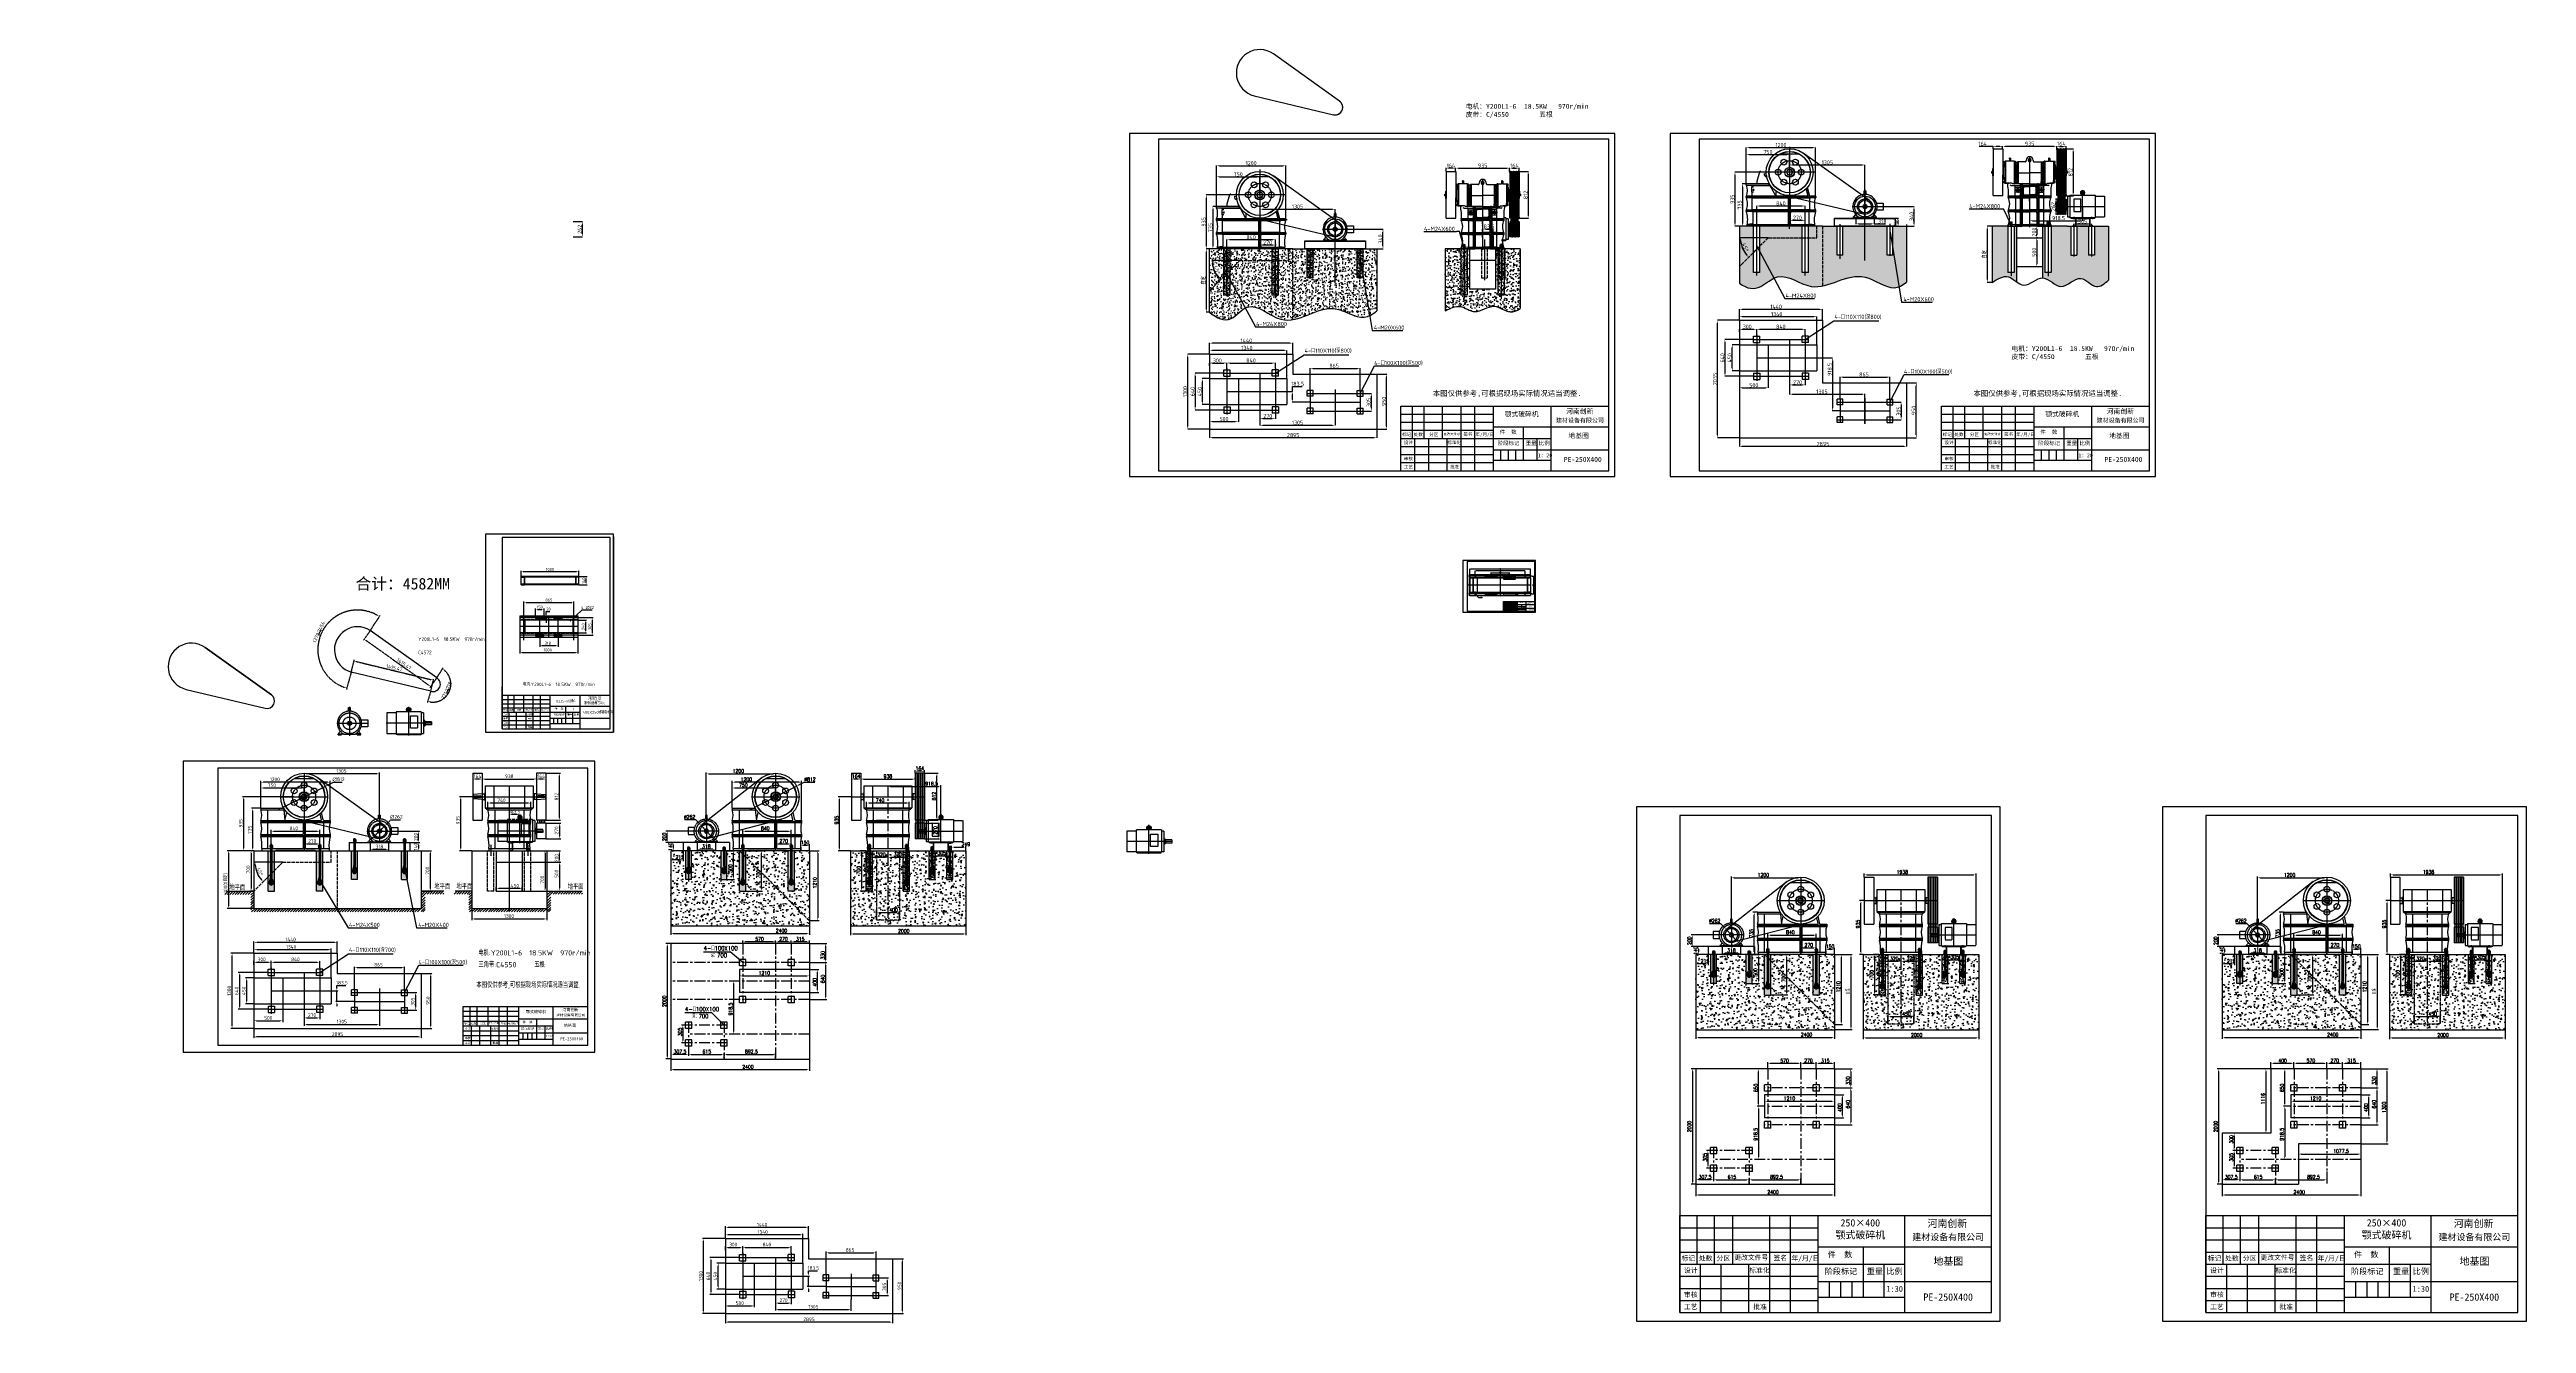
# Model space of a CAD drawing. Extents: x -2130 to 40755, y -2746 to 19315.
import ezdxf

# ---------------------------------------------------------------- set-up
doc = ezdxf.new("R2010")
doc.units = 0
doc.header["$LTSCALE"] = 5
doc.header["$MEASUREMENT"] = 0
for name, pattern in [('ACAD_ISO02W100', [15, 12, -3]), ('CENTER', [2, 1.25, -0.25, 0.25, -0.25]), ('DASHED', [0.75, 0.5, -0.25]), ('PHANTOM', [2.5, 1.25, -0.25, 0.25, -0.25, 0.25, -0.25])]:
    doc.linetypes.add(name, pattern=pattern)
doc.layers.get('0').update_dxf_attribs({"linetype": 'CONTINUOUS'})
doc.layers.get('DEFPOINTS').update_dxf_attribs({"linetype": 'CONTINUOUS'})
for name, color, linetype in [('1', 1, 'CONTINUOUS'), ('2', 2, 'DASHED'), ('3', 3, 'CENTER'), ('4', 4, 'PHANTOM'), ('DIM', 7, 'CONTINUOUS'), ('pbz', 7, 'CONTINUOUS'), ('文字层', 3, 'CONTINUOUS'), ('标注层', 1, 'CONTINUOUS'), ('点划线层', 4, 'CENTER'), ('点画线', 3, 'CENTER'), ('粗实线层', 7, 'CONTINUOUS'), ('细实线', 1, 'CONTINUOUS'), ('虚线', 2, 'ACAD_ISO02W100')]:
    doc.layers.add(name, color=color, linetype=linetype)
doc.layers.add('粗实线', color=7, linetype='CONTINUOUS', lineweight=25)
doc.styles.add('HZ', font='gbenor.shx', dxfattribs={"bigfont": 'gbcbig.shx'})
doc.styles.get("Standard").update_dxf_attribs({"font": 'gbenor.shx', "bigfont": 'gbcbig.shx'})
doc.styles.add('样式 1', font='txt.shx', dxfattribs={"width": 0.78, "bigfont": 'gbcbig.shx'})
doc.dimstyles.new('20', dxfattribs={"dimscale": 20, "dimtxt": 3.5, "dimasz": 2.5, "dimexe": 0.18, "dimexo": 0, "dimgap": 0.5, "dimtad": 1, "dimtoh": 1, "dimdsep": 46, "dimtxsty": 'Standard', "dimcen": 0.09, "dimclrd": 1, "dimclre": 1, "dimclrt": 3, "dimazin": 2, "dimtm": 1e-09, "dimtfac": 1, "dimtmove": 0, "dimatfit": 3, "dimfxl": 0, "dimtolj": 1, "dimtzin": 0, "dimarcsym": 0})
doc.dimstyles.new('3', dxfattribs={"dimscale": 3, "dimtxt": 3, "dimasz": 3, "dimexe": 1.25, "dimexo": 0, "dimgap": 1, "dimtad": 1, "dimtoh": 1, "dimdec": 3, "dimdsep": 46, "dimtxsty": '样式 1', "dimcen": 2.5, "dimclrd": 1, "dimclre": 1, "dimclrt": 3, "dimazin": 2, "dimtfac": 1, "dimtdec": 3, "dimtmove": 0, "dimatfit": 3, "dimfxl": 0, "dimarcsym": 0})
doc.dimstyles.new('ISO-25', dxfattribs={"dimscale": 18, "dimtxt": 3.5, "dimasz": 2.5, "dimexe": 1.25, "dimexo": 0, "dimgap": 1, "dimtad": 1, "dimtoh": 1, "dimdsep": 46, "dimtxsty": 'HZ', "dimcen": 2.5, "dimclrd": 1, "dimclre": 1, "dimclrt": 3, "dimadec": 0, "dimazin": 0, "dimtfac": 1, "dimtmove": 0, "dimatfit": 0, "dimfxl": 0, "dimarcsym": 0})
pattern_1 = [(50, (0, 0), (71.72602, -6.27521), [7.5, -82.5]), (355, (0, 0), (-13.87513, 75.21921), [6, -66]), (100.4514, (5.98, -0.52), (57.85094, 68.94395), [6.37402, -70.11421]), (46.1842, (0, 20), (106.7241, -16.5519), [11.25, -123.75]), (96.6356, (8.89, 18.62), (93.46627, 97.4118), [9.56103, -105.1713]), (351.1842, (0, 20), (93.4662, 97.41186), [9, -99]), (21, (10, 15), (59.6907, -40.26189), [7.5, -82.5]), (326, (10, 15), (24.33153, 72.515), [6, -66]), (71.4514, (14.974, 11.645), (84.02226, 32.25305), [6.37402, -70.11421]), (37.5, (0, 0), (1.215986, 33.289385), [0, -65.2, 0, -67, 0, -66.25]), (7.5, (0, 0), (26.306954, 39.44117), [0, -38.2, 0, -63.7, 0, -25.25]), (327.5, (-22.3, 0), (53.382244, -2.255487), [0, -25, 0, -78, 0, -103.5]), (317.5, (-32.3, 0), (58.31862, 10.0105), [0, -32.5, 0, -51.8, 0, -73.5])]
pattern_2 = [(50, (0, 0), (143.45204, -12.55043), [15, -165]), (355, (0, 0), (-27.7503, 150.4384), [12, -132]), (100.4514, (11.95, -1.05), (115.7019, 137.8879), [12.74804, -140.2284]), (46.1842, (0, 40), (213.4482, -33.1038), [22.5, -247.5]), (96.6356, (17.79, 37.24), (186.9325, 194.8236), [19.122, -210.3426]), (351.1842, (0, 40), (186.9324, 194.8237), [18, -198]), (21, (20, 30), (119.3814, -80.5238), [15, -165]), (326, (20, 30), (48.6631, 145.03), [12, -132]), (71.4514, (29.95, 23.29), (168.0445, 64.5061), [12.74804, -140.2284]), (37.5, (0, 0), (2.43197, 66.57877), [0, -130.4, 0, -134, 0, -132.5]), (7.5, (0, 0), (52.6139, 78.88234), [0, -76.4, 0, -127.4, 0, -50.5]), (327.5, (-44.6, 0), (106.76449, -4.51097), [0, -50, 0, -156, 0, -207]), (317.5, (-64.6, 0), (116.63723, 20.021), [0, -65, 0, -103.6, 0, -147])]

# ---------------------------------------------------------------- blocks, each defined once
blk = doc.blocks.new('*D15')
at = {"layer": 'DEFPOINTS', "color": 0}
for p in [(6939, 9469), (6955, 9484)]:
    blk.add_point(p, dxfattribs=at)
at = {"layer": '粗实线', "color": 1, "lineweight": -2}
for p, q in [((6912, 9444), (6884, 9418)), ((6939, 9469), (6955, 9484)), ((6983, 9510), (7092, 9612)), ((7092, 9612), (7263, 9612))]:
    blk.add_line(p, q, dxfattribs=at)
at = {"layer": '粗实线', "color": 1}
for points in [[(6907, 9448), (6916, 9439), (6939, 9469)], [(6978, 9514), (6987, 9505), (6955, 9484)]]:
    blk.add_solid(points, dxfattribs=at)
at = {"layer": '粗实线', "color": 3, "insert": (7185, 9653), "char_height": 52.5, "attachment_point": 5, "style": 'HZ'}
blk.add_mtext('4-∅22', dxfattribs=at)
blk = doc.blocks.new('*D16')
at = {"layer": 'DEFPOINTS', "color": 0}
for p in [(6082, 9589), (6947, 9740), (6947, 9589)]:
    blk.add_point(p, dxfattribs=at)
at = {"layer": '粗实线', "color": 1, "lineweight": -2}
for p, q in [((6082, 9589), (6082, 9759)), ((6120, 9740), (6910, 9740)), ((6947, 9589), (6947, 9759))]:
    blk.add_line(p, q, dxfattribs=at)
at = {"layer": '粗实线', "color": 1}
for points in [[(6120, 9746), (6120, 9734), (6082, 9740)], [(6910, 9746), (6910, 9734), (6947, 9740)]]:
    blk.add_solid(points, dxfattribs=at)
at = {"layer": '粗实线', "color": 3, "insert": (6515, 9781), "char_height": 52.5, "attachment_point": 5, "style": 'HZ'}
blk.add_mtext('865', dxfattribs=at)
blk = doc.blocks.new('*U5')
at = {"layer": 'DIM', "color": 7, "linetype": 'Continuous'}
for p, q in [((4561, -16595), (4621, -16595)), ((4561, -16595), (4561, -16735)), ((4569, -16616), (4569, -16714)), ((4616, -16602), (4577, -16606)), ((4577, -16724), (4616, -16728)), ((4621, -16595), (4621, -16598)), ((4621, -16735), (4561, -16735)), ((4621, -16735), (4621, -16733))]:
    blk.add_line(p, q, dxfattribs=at)
for centre, radius, start, end in [((4578, -16616), 9.5, 95.7106, 180), ((4578, -16714), 9.5, 180, 264.2894), ((4616, -16598), 4.75, 275.7106, 0), ((4616, -16733), 4.75, 0, 84.2894)]:
    blk.add_arc(centre, radius, start, end, dxfattribs=at)
blk = doc.blocks.new('*D17')
at = {"layer": 'DEFPOINTS', "color": 0}
for p in [(7015, 9435), (7015, 9212), (7150, 9212)]:
    blk.add_point(p, dxfattribs=at)
at = {"layer": '粗实线', "color": 1, "lineweight": -2}
for p, q in [((7015, 9435), (7169, 9435)), ((7015, 9212), (7169, 9212)), ((7150, 9397), (7150, 9249))]:
    blk.add_line(p, q, dxfattribs=at)
at = {"layer": '粗实线', "color": 1}
for points in [[(7144, 9397), (7157, 9397), (7150, 9435)], [(7144, 9249), (7157, 9249), (7150, 9212)]]:
    blk.add_solid(points, dxfattribs=at)
at = {"layer": '粗实线', "color": 3, "insert": (7109, 9320), "char_height": 52.5, "attachment_point": 5, "rotation": 90, "style": 'HZ'}
blk.add_mtext('240', dxfattribs=at)
blk = doc.blocks.new('*D18')
at = {"layer": 'DEFPOINTS', "color": 0}
for p in [(7015, 9477), (7015, 9172), (7264, 9172)]:
    blk.add_point(p, dxfattribs=at)
at = {"layer": '粗实线', "color": 1, "lineweight": -2}
for p, q in [((7015, 9477), (7283, 9477)), ((7264, 9439), (7264, 9209)), ((7015, 9172), (7283, 9172))]:
    blk.add_line(p, q, dxfattribs=at)
at = {"layer": '粗实线', "color": 1}
for points in [[(7258, 9439), (7270, 9439), (7264, 9477)], [(7258, 9209), (7270, 9209), (7264, 9172)]]:
    blk.add_solid(points, dxfattribs=at)
at = {"layer": '粗实线', "color": 3, "insert": (7223, 9321), "char_height": 52.5, "attachment_point": 5, "rotation": 90, "style": 'HZ'}
blk.add_mtext('305', dxfattribs=at)
blk = doc.blocks.new('*D13')
at = {"layer": 'DEFPOINTS', "color": 0}
for p in [(6356, 9137), (6674, 9137), (6674, 8993)]:
    blk.add_point(p, dxfattribs=at)
at = {"layer": '粗实线', "color": 1, "lineweight": -2}
for p, q in [((6356, 9137), (6356, 8974)), ((6674, 9137), (6674, 8974)), ((6393, 8993), (6636, 8993))]:
    blk.add_line(p, q, dxfattribs=at)
at = {"layer": '粗实线', "color": 1}
for points in [[(6393, 8999), (6393, 8987), (6356, 8993)], [(6636, 8999), (6636, 8987), (6674, 8993)]]:
    blk.add_solid(points, dxfattribs=at)
at = {"layer": '粗实线', "color": 3, "insert": (6496, 9034), "char_height": 52.5, "attachment_point": 5, "style": 'HZ'}
blk.add_mtext('318', dxfattribs=at)
blk = doc.blocks.new('*D53')
at = {"layer": 'DEFPOINTS', "color": 0}
for p in [(6417, 9491), (6417, 9463), (6469, 9463)]:
    blk.add_point(p, dxfattribs=at)
at = {"layer": '粗实线', "color": 1, "lineweight": -2}
for p, q in [((6417, 9491), (6488, 9491)), ((6417, 9463), (6488, 9463)), ((6469, 9528), (6469, 9584)), ((6469, 9584), (6533, 9584)), ((6469, 9463), (6469, 9491)), ((6469, 9425), (6469, 9388))]:
    blk.add_line(p, q, dxfattribs=at)
at = {"layer": '粗实线', "color": 1}
for points in [[(6463, 9528), (6475, 9528), (6469, 9491)], [(6463, 9425), (6475, 9425), (6469, 9463)]]:
    blk.add_solid(points, dxfattribs=at)
at = {"layer": '粗实线', "color": 3, "insert": (6509, 9625), "char_height": 52.5, "attachment_point": 5, "style": 'HZ'}
blk.add_mtext('20', dxfattribs=at)
blk = doc.blocks.new('*D54')
at = {"layer": 'DEFPOINTS', "color": 0}
for p in [(6281, 9477), (6431, 9618), (6431, 9477)]:
    blk.add_point(p, dxfattribs=at)
at = {"layer": '粗实线', "color": 1, "lineweight": -2}
for p, q in [((6281, 9477), (6281, 9637)), ((6318, 9618), (6393, 9618)), ((6431, 9477), (6431, 9637))]:
    blk.add_line(p, q, dxfattribs=at)
at = {"layer": '粗实线', "color": 1}
for points in [[(6318, 9624), (6318, 9612), (6281, 9618)], [(6393, 9624), (6393, 9612), (6431, 9618)]]:
    blk.add_solid(points, dxfattribs=at)
at = {"layer": '粗实线', "color": 3, "insert": (6356, 9659), "char_height": 52.5, "attachment_point": 5, "style": 'HZ'}
blk.add_mtext('150', dxfattribs=at)
blk = doc.blocks.new('*D55')
at = {"layer": 'DEFPOINTS', "color": 0}
for p in [(6015, 9137), (7015, 9137), (7015, 8876)]:
    blk.add_point(p, dxfattribs=at)
at = {"layer": '粗实线', "color": 1, "lineweight": -2}
for p, q in [((6015, 9137), (6015, 8857)), ((7015, 9137), (7015, 8857)), ((6052, 8876), (6977, 8876))]:
    blk.add_line(p, q, dxfattribs=at)
at = {"layer": '粗实线', "color": 1}
for points in [[(6052, 8882), (6052, 8869), (6015, 8876)], [(6977, 8882), (6977, 8869), (7015, 8876)]]:
    blk.add_solid(points, dxfattribs=at)
at = {"layer": '粗实线', "color": 3, "insert": (6496, 8917), "char_height": 52.5, "attachment_point": 5, "style": 'HZ'}
blk.add_mtext('1000', dxfattribs=at)
blk = doc.blocks.new('*D56')
at = {"layer": 'DEFPOINTS', "color": 0}
for p in [(6034, 10271), (6034, 10187), (7034, 10187)]:
    blk.add_point(p, dxfattribs=at)
at = {"layer": '粗实线', "color": 1, "lineweight": -2}
for p, q in [((6034, 10187), (6034, 10289)), ((6996, 10271), (6071, 10271)), ((7034, 10187), (7034, 10289))]:
    blk.add_line(p, q, dxfattribs=at)
at = {"layer": '粗实线', "color": 1}
for points in [[(6071, 10277), (6071, 10264), (6034, 10271)], [(6996, 10277), (6996, 10264), (7034, 10271)]]:
    blk.add_solid(points, dxfattribs=at)
at = {"layer": '粗实线', "color": 3, "insert": (6534, 10312), "char_height": 52.5, "attachment_point": 5, "style": 'HZ'}
blk.add_mtext('1000', dxfattribs=at)
blk = doc.blocks.new('*D57')
at = {"layer": 'DEFPOINTS', "color": 0}
for p in [(7034, 10187), (7034, 10047), (7159, 10187)]:
    blk.add_point(p, dxfattribs=at)
at = {"layer": '粗实线', "color": 1, "lineweight": -2}
for p, q in [((7034, 10187), (7178, 10187)), ((7034, 10047), (7178, 10047)), ((7159, 10085), (7159, 10150))]:
    blk.add_line(p, q, dxfattribs=at)
at = {"layer": '粗实线', "color": 1}
for points in [[(7153, 10150), (7165, 10150), (7159, 10187)], [(7153, 10085), (7165, 10085), (7159, 10047)]]:
    blk.add_solid(points, dxfattribs=at)
at = {"layer": '粗实线', "color": 3, "insert": (7118, 10117), "char_height": 52.5, "attachment_point": 5, "rotation": 90, "style": 'HZ'}
blk.add_mtext('140', dxfattribs=at)
blk = doc.blocks.new('*D58')
at = {"layer": '3', "color": 1, "lineweight": -2}
for p, q in [((3094, 8535), (3146, 8749)), ((3184, 8716), (4472, 8404)), ((4469, 8201), (4521, 8415))]:
    blk.add_line(p, q, dxfattribs=at)
at = {"layer": '3', "color": 1}
for points in [[(3186, 8723), (3182, 8709), (3140, 8727)], [(4474, 8411), (4470, 8397), (4516, 8393)]]:
    blk.add_solid(points, dxfattribs=at)
at = {"layer": 'DEFPOINTS', "color": 0}
for p in [(3094, 8535), (4469, 8201), (4516, 8393)]:
    blk.add_point(p, dxfattribs=at)
at = {"layer": '3', "color": 3, "insert": (3840, 8608), "char_height": 63, "attachment_point": 5, "rotation": 346.3797, "style": 'HZ'}
blk.add_mtext('1415.47', dxfattribs=at)
blk = doc.blocks.new('*D59')
at = {"layer": 'DEFPOINTS', "color": 0}
for p in [(1907, 5241), (1907, 5241), (2747, 5241), (1407, 4741), (1444, 5117)]:
    blk.add_point(p, dxfattribs=at)
at = {"layer": '粗实线', "color": 1, "lineweight": -2}
blk.add_line((1907, 5241), (1405, 5241), dxfattribs=at)
blk.add_arc((1907, 5241), 480, 185.3734, 219.6266, dxfattribs=at)
at = {"layer": '粗实线', "color": 1}
for points in [[(1422, 5196), (1437, 5196), (1427, 5241)], [(1543, 4940), (1532, 4930), (1568, 4902)]]:
    blk.add_solid(points, dxfattribs=at)
at = {"layer": '粗实线', "color": 3, "insert": (1511, 5077), "char_height": 63, "attachment_point": 5, "rotation": 292.5, "style": 'HZ'}
blk.add_mtext('45°', dxfattribs=at)
blk = doc.blocks.new('*D14')
at = {"layer": '3', "color": 1, "lineweight": -2}
for p, q in [((1407, 2694), (1407, 2473)), ((1907, 2789), (1907, 2473)), ((1452, 2496), (1862, 2496))]:
    blk.add_line(p, q, dxfattribs=at)
at = {"layer": '3', "color": 1}
for points in [[(1452, 2503), (1452, 2488), (1407, 2496)], [(1862, 2503), (1862, 2488), (1907, 2496)]]:
    blk.add_solid(points, dxfattribs=at)
at = {"layer": 'DEFPOINTS', "color": 0}
for p in [(1407, 2694), (1907, 2789), (1907, 2496)]:
    blk.add_point(p, dxfattribs=at)
at = {"layer": '3', "color": 3, "insert": (1657, 2545), "char_height": 63, "attachment_point": 5, "style": 'HZ'}
blk.add_mtext('500', dxfattribs=at)
blk = doc.blocks.new('*D6')
at = {"layer": 'DEFPOINTS', "color": 0}
for p in [(5830, 6200), (5830, 6066), (6013, 6067)]:
    blk.add_point(p, dxfattribs=at)
at = {"layer": '粗实线', "color": 1, "lineweight": -2}
for p, q in [((5830, 6200), (5830, 6044)), ((5968, 6066), (5875, 6066)), ((6013, 6067), (6013, 6044))]:
    blk.add_line(p, q, dxfattribs=at)
at = {"layer": '粗实线', "color": 1}
for points in [[(5875, 6074), (5875, 6059), (5830, 6066)], [(5968, 6074), (5968, 6059), (6013, 6066)]]:
    blk.add_solid(points, dxfattribs=at)
at = {"layer": '粗实线', "color": 3, "insert": (5921, 6116), "char_height": 63, "attachment_point": 5, "style": 'HZ'}
blk.add_mtext('183.5', dxfattribs=at)
blk = doc.blocks.new('*D19')
at = {"layer": 'DEFPOINTS', "color": 0}
for p in [(2277, 6782), (2277, 6771), (3582, 6068)]:
    blk.add_point(p, dxfattribs=at)
at = {"layer": '粗实线', "color": 1, "lineweight": -2}
for p, q in [((2277, 6782), (2277, 6749)), ((3537, 6771), (2322, 6771)), ((3582, 6068), (3582, 6794))]:
    blk.add_line(p, q, dxfattribs=at)
at = {"layer": '粗实线', "color": 1}
for points in [[(2322, 6779), (2322, 6764), (2277, 6771)], [(3537, 6779), (3537, 6764), (3582, 6771)]]:
    blk.add_solid(points, dxfattribs=at)
at = {"layer": '粗实线', "color": 3, "insert": (2924, 6821), "char_height": 63, "attachment_point": 5, "style": 'HZ'}
blk.add_mtext('1305', dxfattribs=at)
blk = doc.blocks.new('*D7')
at = {"layer": 'DEFPOINTS', "color": 0}
for p in [(5180, 4441), (6480, 4441), (6480, 4259)]:
    blk.add_point(p, dxfattribs=at)
at = {"layer": '粗实线', "color": 1, "lineweight": -2}
for p, q in [((5180, 4441), (5180, 4237)), ((6480, 4441), (6480, 4237)), ((5225, 4259), (6435, 4259))]:
    blk.add_line(p, q, dxfattribs=at)
at = {"layer": '粗实线', "color": 1}
for points in [[(5225, 4267), (5225, 4252), (5180, 4259)], [(6435, 4267), (6435, 4252), (6480, 4259)]]:
    blk.add_solid(points, dxfattribs=at)
at = {"layer": '粗实线', "color": 3, "insert": (5825, 4309), "char_height": 63, "attachment_point": 5, "style": 'HZ'}
blk.add_mtext('1300', dxfattribs=at)
blk = doc.blocks.new('*D20')
at = {"layer": 'DEFPOINTS', "color": 0}
for p in [(5605, 4784), (5605, 4741), (6055, 4741)]:
    blk.add_point(p, dxfattribs=at)
at = {"layer": '粗实线', "color": 1, "lineweight": -2}
for p, q in [((5605, 4741), (5605, 4807)), ((6010, 4784), (5650, 4784)), ((6055, 4741), (6055, 4807))]:
    blk.add_line(p, q, dxfattribs=at)
at = {"layer": '粗实线', "color": 1}
for points in [[(5650, 4792), (5650, 4777), (5605, 4784)], [(6010, 4792), (6010, 4777), (6055, 4784)]]:
    blk.add_solid(points, dxfattribs=at)
at = {"layer": '粗实线', "color": 3, "insert": (5926, 4834), "char_height": 63, "attachment_point": 5, "style": 'HZ'}
blk.add_mtext('450', dxfattribs=at)
blk = doc.blocks.new('*D21')
at = {"layer": 'DEFPOINTS', "color": 0}
for p in [(4302, 5441), (4302, 4741), (4462, 4741)]:
    blk.add_point(p, dxfattribs=at)
at = {"layer": '粗实线', "color": 1, "lineweight": -2}
for p, q in [((4302, 5441), (4484, 5441)), ((4462, 5396), (4462, 4786)), ((4302, 4741), (4484, 4741))]:
    blk.add_line(p, q, dxfattribs=at)
at = {"layer": '粗实线', "color": 1}
for points in [[(4454, 5396), (4469, 5396), (4462, 5441)], [(4454, 4786), (4469, 4786), (4462, 4741)]]:
    blk.add_solid(points, dxfattribs=at)
at = {"layer": '粗实线', "color": 3, "insert": (4412, 5095), "char_height": 63, "attachment_point": 5, "rotation": 90, "style": 'HZ'}
blk.add_mtext('700', dxfattribs=at)
blk = doc.blocks.new('*D22')
at = {"layer": 'DEFPOINTS', "color": 0}
for p in [(1407, 5441), (970, 4441), (1407, 4441)]:
    blk.add_point(p, dxfattribs=at)
at = {"layer": '粗实线', "color": 1, "lineweight": -2}
for p, q in [((1407, 5441), (947, 5441)), ((970, 5396), (970, 4486)), ((1407, 4441), (947, 4441))]:
    blk.add_line(p, q, dxfattribs=at)
at = {"layer": '粗实线', "color": 1}
for points in [[(962, 5396), (977, 5396), (970, 5441)], [(962, 4486), (977, 4486), (970, 4441)]]:
    blk.add_solid(points, dxfattribs=at)
at = {"layer": '粗实线', "color": 3, "insert": (919, 4883), "char_height": 63, "attachment_point": 5, "rotation": 90, "style": 'HZ'}
blk.add_mtext('1000(自定)', dxfattribs=at)
blk = doc.blocks.new('*D23')
at = {"layer": 'DEFPOINTS', "color": 0}
for p in [(5460, 6266), (5460, 6146), (6200, 6146)]:
    blk.add_point(p, dxfattribs=at)
at = {"layer": '粗实线', "color": 1, "lineweight": -2}
for p, q in [((5460, 6146), (5460, 6288)), ((6155, 6266), (5505, 6266)), ((6200, 6146), (6200, 6288))]:
    blk.add_line(p, q, dxfattribs=at)
at = {"layer": '粗实线', "color": 1}
for points in [[(5505, 6273), (5505, 6258), (5460, 6266)], [(6155, 6273), (6155, 6258), (6200, 6266)]]:
    blk.add_solid(points, dxfattribs=at)
at = {"layer": '粗实线', "color": 3, "insert": (5694, 6315), "char_height": 63, "attachment_point": 5, "style": 'HZ'}
blk.add_mtext('740', dxfattribs=at)
blk = doc.blocks.new('*D24')
at = {"layer": 'DEFPOINTS', "color": 0}
for p in [(6299, 6782), (6299, 6682), (6463, 6782)]:
    blk.add_point(p, dxfattribs=at)
at = {"layer": '粗实线', "color": 1, "lineweight": -2}
for p, q in [((6299, 6782), (6299, 6659)), ((6418, 6682), (6344, 6682)), ((6463, 6782), (6463, 6659))]:
    blk.add_line(p, q, dxfattribs=at)
at = {"layer": '粗实线', "color": 1}
for points in [[(6344, 6689), (6344, 6674), (6299, 6682)], [(6418, 6689), (6418, 6674), (6463, 6682)]]:
    blk.add_solid(points, dxfattribs=at)
at = {"layer": '粗实线', "color": 3, "insert": (6381, 6731), "char_height": 63, "attachment_point": 5, "style": 'HZ'}
blk.add_mtext('164', dxfattribs=at)
blk = doc.blocks.new('*D25')
at = {"layer": 'DEFPOINTS', "color": 0}
for p in [(5197, 6782), (5197, 6682), (5361, 6782)]:
    blk.add_point(p, dxfattribs=at)
at = {"layer": '粗实线', "color": 1, "lineweight": -2}
for p, q in [((5197, 6782), (5197, 6659)), ((5316, 6682), (5242, 6682)), ((5361, 6782), (5361, 6659))]:
    blk.add_line(p, q, dxfattribs=at)
at = {"layer": '粗实线', "color": 1}
for points in [[(5242, 6689), (5242, 6674), (5197, 6682)], [(5316, 6689), (5316, 6674), (5361, 6682)]]:
    blk.add_solid(points, dxfattribs=at)
at = {"layer": '粗实线', "color": 3, "insert": (5279, 6731), "char_height": 63, "attachment_point": 5, "style": 'HZ'}
blk.add_mtext('164', dxfattribs=at)
blk = doc.blocks.new('*D8')
at = {"layer": 'DEFPOINTS', "color": 0}
for p in [(5361, 6682), (6299, 6682), (6299, 6682)]:
    blk.add_point(p, dxfattribs=at)
at = {"layer": '粗实线', "color": 1, "lineweight": -2}
for p, q in [((5361, 6682), (5361, 6659)), ((5406, 6682), (6254, 6682)), ((6299, 6682), (6299, 6704))]:
    blk.add_line(p, q, dxfattribs=at)
at = {"layer": '粗实线', "color": 1}
for points in [[(5406, 6689), (5406, 6674), (5361, 6682)], [(6254, 6689), (6254, 6674), (6299, 6682)]]:
    blk.add_solid(points, dxfattribs=at)
at = {"layer": '粗实线', "color": 3, "insert": (5830, 6731), "char_height": 63, "attachment_point": 5, "style": 'HZ'}
blk.add_mtext('938', dxfattribs=at)
blk = doc.blocks.new('*D9')
at = {"layer": 'DEFPOINTS', "color": 0}
for p in [(1388, 6176), (1527, 6176), (1407, 5441)]:
    blk.add_point(p, dxfattribs=at)
at = {"layer": '粗实线', "color": 1, "lineweight": -2}
for p, q in [((1527, 6176), (1366, 6176)), ((1388, 5486), (1388, 6131)), ((1407, 5441), (1366, 5441))]:
    blk.add_line(p, q, dxfattribs=at)
at = {"layer": '粗实线', "color": 1}
for points in [[(1381, 6131), (1396, 6131), (1388, 6176)], [(1381, 5486), (1396, 5486), (1388, 5441)]]:
    blk.add_solid(points, dxfattribs=at)
at = {"layer": '粗实线', "color": 3, "insert": (1339, 5802), "char_height": 63, "attachment_point": 5, "rotation": 90, "style": 'HZ'}
blk.add_mtext('735', dxfattribs=at)
blk = doc.blocks.new('*D26')
at = {"layer": 'DEFPOINTS', "color": 0}
for p in [(1231, 6376), (2097, 6376), (1407, 5441)]:
    blk.add_point(p, dxfattribs=at)
at = {"layer": '粗实线', "color": 1, "lineweight": -2}
for p, q in [((2097, 6376), (1208, 6376)), ((1231, 5486), (1231, 6331)), ((1407, 5441), (1208, 5441))]:
    blk.add_line(p, q, dxfattribs=at)
at = {"layer": '粗实线', "color": 1}
for points in [[(1223, 6331), (1238, 6331), (1231, 6376)], [(1223, 5486), (1238, 5486), (1231, 5441)]]:
    blk.add_solid(points, dxfattribs=at)
at = {"layer": '粗实线', "color": 3, "insert": (1181, 5915), "char_height": 63, "attachment_point": 5, "rotation": 90, "style": 'HZ'}
blk.add_mtext('935', dxfattribs=at)
blk = doc.blocks.new('*D27')
at = {"layer": 'DEFPOINTS', "color": 0}
for p in [(4990, 6376), (5197, 6376), (5180, 5441)]:
    blk.add_point(p, dxfattribs=at)
at = {"layer": '粗实线', "color": 1, "lineweight": -2}
for p, q in [((5197, 6376), (4968, 6376)), ((4990, 5486), (4990, 6331)), ((5180, 5441), (4968, 5441))]:
    blk.add_line(p, q, dxfattribs=at)
at = {"layer": '粗实线', "color": 1}
for points in [[(4983, 6331), (4998, 6331), (4990, 6376)], [(4983, 5486), (4998, 5486), (4990, 5441)]]:
    blk.add_solid(points, dxfattribs=at)
at = {"layer": '粗实线', "color": 3, "insert": (4941, 5970), "char_height": 63, "attachment_point": 5, "rotation": 90, "style": 'HZ'}
blk.add_mtext('935', dxfattribs=at)
blk = doc.blocks.new('*D28')
at = {"layer": 'DEFPOINTS', "color": 0}
for p in [(6463, 6782), (6697, 6782), (6463, 5970)]:
    blk.add_point(p, dxfattribs=at)
at = {"layer": '粗实线', "color": 1, "lineweight": -2}
for p, q in [((6463, 6782), (6719, 6782)), ((6697, 6015), (6697, 6737)), ((6463, 5970), (6719, 5970))]:
    blk.add_line(p, q, dxfattribs=at)
at = {"layer": '粗实线', "color": 1}
for points in [[(6689, 6737), (6704, 6737), (6697, 6782)], [(6689, 6015), (6704, 6015), (6697, 5970)]]:
    blk.add_solid(points, dxfattribs=at)
at = {"layer": '粗实线', "color": 3, "insert": (6647, 6377), "char_height": 63, "attachment_point": 5, "rotation": 90, "style": 'HZ'}
blk.add_mtext('812', dxfattribs=at)
blk = doc.blocks.new('*D29')
at = {"layer": 'DEFPOINTS', "color": 0}
for p in [(6463, 5916), (6463, 5646), (6698, 5646)]:
    blk.add_point(p, dxfattribs=at)
at = {"layer": '粗实线', "color": 1, "lineweight": -2}
for p, q in [((6463, 5916), (6720, 5916)), ((6463, 5646), (6720, 5646)), ((6698, 5871), (6698, 5691))]:
    blk.add_line(p, q, dxfattribs=at)
at = {"layer": '粗实线', "color": 1}
for points in [[(6690, 5871), (6705, 5871), (6698, 5916)], [(6690, 5691), (6705, 5691), (6698, 5646)]]:
    blk.add_solid(points, dxfattribs=at)
at = {"layer": '粗实线', "color": 3, "insert": (6648, 5792), "char_height": 63, "attachment_point": 5, "rotation": 90, "style": 'HZ'}
blk.add_mtext('270', dxfattribs=at)
blk = doc.blocks.new('*D10')
at = {"layer": '3', "color": 1, "lineweight": -2}
for p, q in [((6055, 5241), (6720, 5241)), ((6697, 5196), (6697, 4786)), ((6055, 4741), (6720, 4741))]:
    blk.add_line(p, q, dxfattribs=at)
at = {"layer": '3', "color": 1}
for points in [[(6690, 5196), (6705, 5196), (6697, 5241)], [(6690, 4786), (6705, 4786), (6697, 4741)]]:
    blk.add_solid(points, dxfattribs=at)
at = {"layer": 'DEFPOINTS', "color": 0}
for p in [(6055, 5241), (6055, 4741), (6697, 4741)]:
    blk.add_point(p, dxfattribs=at)
at = {"layer": '3', "color": 3, "insert": (6648, 5041), "char_height": 63, "attachment_point": 5, "rotation": 90, "style": 'HZ'}
blk.add_mtext('500', dxfattribs=at)
blk = doc.blocks.new('*D30')
at = {"layer": '3', "color": 1, "lineweight": -2}
for p, q in [((6055, 5241), (6720, 5241)), ((6480, 5441), (6720, 5441)), ((6697, 5286), (6697, 5396))]:
    blk.add_line(p, q, dxfattribs=at)
at = {"layer": '3', "color": 1}
for points in [[(6690, 5396), (6705, 5396), (6697, 5441)], [(6690, 5286), (6705, 5286), (6697, 5241)]]:
    blk.add_solid(points, dxfattribs=at)
at = {"layer": 'DEFPOINTS', "color": 0}
for p in [(6055, 5241), (6480, 5441), (6697, 5441)]:
    blk.add_point(p, dxfattribs=at)
at = {"layer": '3', "color": 3, "insert": (6648, 5313), "char_height": 63, "attachment_point": 5, "rotation": 90, "style": 'HZ'}
blk.add_mtext('200', dxfattribs=at)
blk = doc.blocks.new('*D31')
at = {"layer": '3', "color": 1, "lineweight": -2}
for p, q in [((4065, 2983), (4230, 2983)), ((4065, 2678), (4230, 2678)), ((4208, 2938), (4208, 2723))]:
    blk.add_line(p, q, dxfattribs=at)
at = {"layer": '3', "color": 1}
for points in [[(4200, 2938), (4215, 2938), (4208, 2983)], [(4200, 2723), (4215, 2723), (4208, 2678)]]:
    blk.add_solid(points, dxfattribs=at)
at = {"layer": 'DEFPOINTS', "color": 0}
for p in [(4065, 2983), (4065, 2678), (4208, 2678)]:
    blk.add_point(p, dxfattribs=at)
at = {"layer": '3', "color": 3, "insert": (4158, 2827), "char_height": 63, "attachment_point": 5, "rotation": 90, "style": 'HZ'}
blk.add_mtext('305', dxfattribs=at)
blk = doc.blocks.new('*D32')
at = {"layer": '3', "color": 1, "lineweight": -2}
for p, q in [((3150, 3033), (3150, 3438)), ((4015, 3033), (4015, 3438)), ((3195, 3416), (3970, 3416))]:
    blk.add_line(p, q, dxfattribs=at)
at = {"layer": '3', "color": 1}
for points in [[(3195, 3423), (3195, 3408), (3150, 3416)], [(3970, 3423), (3970, 3408), (4015, 3416)]]:
    blk.add_solid(points, dxfattribs=at)
at = {"layer": 'DEFPOINTS', "color": 0}
for p in [(3150, 3033), (4015, 3416), (4015, 3033)]:
    blk.add_point(p, dxfattribs=at)
at = {"layer": '3', "color": 3, "insert": (3565, 3465), "char_height": 63, "attachment_point": 5, "style": 'HZ'}
blk.add_mtext('865', dxfattribs=at)
blk = doc.blocks.new('*D37')
at = {"layer": '3', "color": 1, "lineweight": -2}
for p, q in [((3422, 9254), (3302, 9085)), ((4432, 8310), (3352, 9078)), ((4575, 8434), (4456, 8266))]:
    blk.add_line(p, q, dxfattribs=at)
at = {"layer": '3', "color": 1}
for points in [[(3356, 9084), (3347, 9072), (3315, 9104)], [(4436, 8316), (4428, 8304), (4469, 8284)]]:
    blk.add_solid(points, dxfattribs=at)
at = {"layer": 'DEFPOINTS', "color": 0}
for p in [(3315, 9104), (3422, 9254), (4575, 8434)]:
    blk.add_point(p, dxfattribs=at)
at = {"layer": '3', "color": 3, "insert": (4007, 8673), "char_height": 63, "attachment_point": 5, "rotation": 324.6001, "style": 'HZ'}
blk.add_mtext('1415.47', dxfattribs=at)
blk = doc.blocks.new('*D38')
at = {"layer": '3', "color": 1, "lineweight": -2}
for p, q in [((4575, 8434), (4684, 8607)), ((4469, 8201), (4410, 8006))]:
    blk.add_line(p, q, dxfattribs=at)
blk.add_arc((4507, 8325), 311, 261.3402, 49.6397, dxfattribs=at)
at = {"layer": '3', "color": 1}
for points in [[(4704, 8555), (4713, 8568), (4672, 8588)], [(4459, 8010), (4462, 8025), (4416, 8027)]]:
    blk.add_solid(points, dxfattribs=at)
at = {"layer": 'DEFPOINTS', "color": 0}
for p in [(4469, 8201), (4507, 8325), (4575, 8434), (4698, 8080)]:
    blk.add_point(p, dxfattribs=at)
at = {"layer": '3', "color": 3, "insert": (4745, 8216), "char_height": 63, "attachment_point": 5, "rotation": 65.4899, "style": 'HZ'}
blk.add_mtext('371.2718', dxfattribs=at)
blk = doc.blocks.new('*D39')
at = {"layer": '3', "color": 1, "lineweight": -2}
for p, q in [((3422, 9254), (3593, 9514)), ((3094, 8535), (3010, 8235))]:
    blk.add_line(p, q, dxfattribs=at)
blk.add_arc((3202, 8920), 688, 60.4186, 250.5612, dxfattribs=at)
at = {"layer": '3', "color": 1}
for points in [[(3546, 9525), (3538, 9512), (3580, 9495)], [(2975, 8278), (2971, 8263), (3016, 8257)]]:
    blk.add_solid(points, dxfattribs=at)
at = {"layer": 'DEFPOINTS', "color": 0}
for p in [(2832, 9500), (3422, 9254), (3202, 8920), (3094, 8535)]:
    blk.add_point(p, dxfattribs=at)
at = {"layer": '3', "color": 3, "insert": (2531, 9226), "char_height": 63, "attachment_point": 5, "rotation": 65.4899, "style": 'HZ'}
blk.add_mtext('1379.7454', dxfattribs=at)
blk = doc.blocks.new('*U4')
at = {"layer": '3', "color": 7, "linetype": 'Continuous'}
for p, q in [((214, -21272), (216, -21270)), ((214, -21272), (214, -21290)), ((214, -21290), (216, -21292)), ((216, -21270), (252, -21270)), ((216, -21292), (252, -21292)), ((224, -21272), (224, -21290)), ((245, -21272), (245, -21290)), ((252, -21270), (255, -21272)), ((252, -21292), (255, -21290)), ((255, -21272), (255, -21290))]:
    blk.add_line(p, q, dxfattribs=at)
at = {"layer": '3', "color": 3, "linetype": 'CENTER'}
blk.add_line((234, -21266), (234, -21296), dxfattribs=at)
at = {"layer": '3', "color": 7, "linetype": 'Continuous'}
for centre, radius, start, end in [((219, -21279), 9.2, 55.6158, 124.3842), ((219, -21282), 9.2, 235.6158, 304.3842), ((234, -21304), 34.4, 72.412, 107.588), ((234, -21257), 34.4, 252.412, 287.588), ((250, -21279), 9.2, 55.6158, 124.3842), ((250, -21282), 9.2, 235.6158, 304.3842)]:
    blk.add_arc(centre, radius, start, end, dxfattribs=at)
blk = doc.blocks.new('*U3')
at = {"layer": '3', "color": 7, "linetype": 'Continuous'}
for p, q in [((216, -21292), (216, -21298)), ((253, -21292), (216, -21292)), ((216, -21298), (253, -21298)), ((234, -21298), (231, -21292)), ((234, -21292), (238, -21298)), ((253, -21298), (253, -21292))]:
    blk.add_line(p, q, dxfattribs=at)
at = {"layer": '3', "color": 3, "linetype": 'CENTER'}
blk.add_line((234, -21280), (234, -21310), dxfattribs=at)
blk = doc.blocks.new('*U2')
at = {"layer": '3', "color": 7, "linetype": 'Continuous'}
for p, q in [((212, -21298), (212, -21302)), ((256, -21298), (212, -21298)), ((212, -21302), (256, -21302)), ((256, -21302), (256, -21298))]:
    blk.add_line(p, q, dxfattribs=at)
at = {"layer": '3', "color": 3, "linetype": 'CENTER'}
blk.add_line((234, -21290), (234, -21310), dxfattribs=at)
blk = doc.blocks.new('*U1', base_point=(2533, -20449))
at = {"color": 7}
for p, q in [((2423, -20422), (2533, -20422)), ((2423, -20422), (2423, -20477)), ((2423, -20477), (2533, -20477)), ((2533, -20413), (2533, -20485)), ((2533, -20413), (2546, -20413)), ((2533, -20422), (2533, -20477)), ((2533, -20485), (2546, -20485)), ((2546, -20394), (2546, -20504)), ((2546, -20394), (2559, -20394)), ((2546, -20413), (2546, -20485)), ((2546, -20504), (2559, -20504)), ((2559, -20269), (2559, -20629)), ((2559, -20269), (2599, -20269)), ((2559, -20394), (2559, -20504)), ((2599, -20249), (3037, -20249)), ((2599, -20249), (2599, -20642)), ((2599, -20269), (2599, -20629)), ((2788, -20321), (2666, -20321)), ((2666, -20321), (2666, -20535)), ((2666, -20535), (2788, -20535)), ((2777, -20249), (2791, -20238)), ((2788, -20535), (2788, -20321)), ((2791, -20238), (2845, -20238)), ((2845, -20238), (2859, -20249)), ((3037, -20249), (3037, -20642)), ((3037, -20269), (3037, -20642)), ((3037, -20269), (3198, -20269)), ((3198, -20269), (3198, -20629)), ((2559, -20629), (2599, -20629)), ((2613, -20642), (2599, -20642)), ((2613, -20636), (3024, -20636)), ((2613, -20636), (2613, -20649)), ((2613, -20649), (3024, -20649)), ((3024, -20636), (3024, -20649)), ((3024, -20642), (3037, -20642)), ((3037, -20629), (3198, -20629))]:
    blk.add_line(p, q, dxfattribs=at)
blk.add_circle((2818, -20212), 22.5, dxfattribs=at)
blk.add_arc((2818, -20212), 37.5, 315.573, 224.427, dxfattribs=at)
at = {"layer": '1', "color": 1}
blk.add_line((2818, -20174), (2819, -20174), dxfattribs=at)
at = {"layer": '2', "color": 2}
for p, q in [((2656, -20636), (2656, -20649)), ((2675, -20636), (2675, -20649)), ((2961, -20636), (2961, -20649)), ((2980, -20636), (2980, -20649))]:
    blk.add_line(p, q, dxfattribs=at)
at = {"layer": '3', "color": 3}
for p, q in [((2412, -20449), (3209, -20449)), ((2773, -20212), (2863, -20212)), ((2818, -20661), (2818, -20163)), ((2666, -20628), (2666, -20657)), ((2971, -20628), (2971, -20657))]:
    blk.add_line(p, q, dxfattribs=at)
blk = doc.blocks.new('*U0', base_point=(2279, -21185))
at = {"color": 7}
for p, q in [((2264, -20910), (2293, -20910)), ((2264, -20976), (2264, -20910)), ((2293, -20910), (2293, -20976)), ((2081, -21370), (2120, -21324)), ((2081, -21370), (2143, -21370)), ((2081, -21385), (2081, -21370)), ((2081, -21385), (2143, -21385)), ((2143, -21370), (2155, -21355)), ((2143, -21385), (2163, -21361)), ((2143, -21370), (2143, -21385)), ((2185, -21373), (2372, -21373)), ((2414, -21385), (2394, -21361)), ((2414, -21370), (2402, -21355)), ((2476, -21370), (2414, -21370)), ((2414, -21370), (2414, -21385)), ((2414, -21385), (2476, -21385)), ((2476, -21370), (2437, -21324)), ((2476, -21385), (2476, -21370)), ((2480, -21125), (2594, -21125)), ((2594, -21245), (2480, -21245)), ((2594, -21125), (2594, -21245))]:
    blk.add_line(p, q, dxfattribs=at)
at = {"color": 3, "linetype": 'CENTER'}
for p, q in [((2279, -20898), (2279, -21400)), ((2057, -21185), (2607, -21185))]:
    blk.add_line(p, q, dxfattribs=at)
at = {"color": 7}
for radius in [180, 110, 35.8, 27.5]:
    blk.add_circle((2279, -21185), radius, dxfattribs=at)
blk.add_arc((2279, -21185), 210, 296.461, 243.539, dxfattribs=at)
at = {"layer": '1', "color": 1}
for p, q in [((2069, -21185), (2069, -21184)), ((2489, -21185), (2489, -21184))]:
    blk.add_line(p, q, dxfattribs=at)
at = {"layer": '2', "color": 2}
for p, q in [((2110, -21370), (2110, -21385)), ((2129, -21370), (2129, -21385)), ((2428, -21370), (2428, -21385)), ((2447, -21370), (2447, -21385))]:
    blk.add_line(p, q, dxfattribs=at)
at = {"layer": '3', "color": 3}
for p, q in [((2120, -21362), (2120, -21393)), ((2438, -21362), (2438, -21393))]:
    blk.add_line(p, q, dxfattribs=at)
blk = doc.blocks.new('*D40')
at = {"layer": '3', "color": 1, "lineweight": -2}
for p, q in [((4107, 5581), (4282, 5581)), ((4107, 5441), (4282, 5441)), ((4259, 5536), (4259, 5486))]:
    blk.add_line(p, q, dxfattribs=at)
at = {"layer": '3', "color": 1}
for points in [[(4252, 5536), (4267, 5536), (4259, 5581)], [(4252, 5486), (4267, 5486), (4259, 5441)]]:
    blk.add_solid(points, dxfattribs=at)
at = {"layer": 'DEFPOINTS', "color": 0}
for p in [(4107, 5581), (4107, 5441), (4259, 5441)]:
    blk.add_point(p, dxfattribs=at)
at = {"layer": '3', "color": 3, "insert": (4210, 5511), "char_height": 63, "attachment_point": 5, "rotation": 90, "style": 'HZ'}
blk.add_mtext('140', dxfattribs=at)
blk = doc.blocks.new('*D41')
at = {"layer": '3', "color": 1, "lineweight": -2}
for p, q in [((3423, 5573), (3423, 5442)), ((3468, 5465), (3696, 5465)), ((3741, 5573), (3741, 5442))]:
    blk.add_line(p, q, dxfattribs=at)
at = {"layer": '3', "color": 1}
for points in [[(3468, 5472), (3468, 5457), (3423, 5465)], [(3696, 5472), (3696, 5457), (3741, 5465)]]:
    blk.add_solid(points, dxfattribs=at)
at = {"layer": 'DEFPOINTS', "color": 0}
for p in [(3423, 5573), (3741, 5573), (3741, 5465)]:
    blk.add_point(p, dxfattribs=at)
at = {"layer": '3', "color": 3, "insert": (3582, 5514), "char_height": 63, "attachment_point": 5, "style": 'HZ'}
blk.add_mtext('318', dxfattribs=at)
blk = doc.blocks.new('*D42')
at = {"layer": '3', "color": 1, "lineweight": -2}
for p, q in [((3911, 5781), (4282, 5781)), ((4107, 5581), (4282, 5581)), ((4259, 5626), (4259, 5736))]:
    blk.add_line(p, q, dxfattribs=at)
at = {"layer": '3', "color": 1}
for points in [[(4252, 5736), (4267, 5736), (4259, 5781)], [(4252, 5626), (4267, 5626), (4259, 5581)]]:
    blk.add_solid(points, dxfattribs=at)
at = {"layer": 'DEFPOINTS', "color": 0}
for p in [(3911, 5781), (4107, 5581), (4259, 5781)]:
    blk.add_point(p, dxfattribs=at)
at = {"layer": '3', "color": 3, "insert": (4210, 5680), "char_height": 63, "attachment_point": 5, "rotation": 90, "style": 'HZ'}
blk.add_mtext('200', dxfattribs=at)
blk = doc.blocks.new('*D43')
at = {"layer": '3', "color": 1, "lineweight": -2}
for p, q in [((1652, 3334), (1135, 3334)), ((1157, 3289), (1157, 2739)), ((1652, 2694), (1135, 2694))]:
    blk.add_line(p, q, dxfattribs=at)
at = {"layer": '3', "color": 1}
for points in [[(1150, 3289), (1165, 3289), (1157, 3334)], [(1150, 2739), (1165, 2739), (1157, 2694)]]:
    blk.add_solid(points, dxfattribs=at)
at = {"layer": 'DEFPOINTS', "color": 0}
for p in [(1652, 3334), (1157, 2694), (1652, 2694)]:
    blk.add_point(p, dxfattribs=at)
at = {"layer": '3', "color": 3, "insert": (1108, 3014), "char_height": 63, "attachment_point": 5, "rotation": 90, "style": 'HZ'}
blk.add_mtext('640', dxfattribs=at)
blk = doc.blocks.new('*D44')
at = {"layer": '3', "color": 1, "lineweight": -2}
for p, q in [((1407, 3239), (1261, 3239)), ((1284, 2834), (1284, 3194)), ((1407, 2789), (1261, 2789))]:
    blk.add_line(p, q, dxfattribs=at)
at = {"layer": '3', "color": 1}
for points in [[(1276, 3194), (1291, 3194), (1284, 3239)], [(1276, 2834), (1291, 2834), (1284, 2789)]]:
    blk.add_solid(points, dxfattribs=at)
at = {"layer": 'DEFPOINTS', "color": 0}
for p in [(1284, 3239), (1407, 3239), (1407, 2789)]:
    blk.add_point(p, dxfattribs=at)
at = {"layer": '3', "color": 3, "insert": (1234, 3014), "char_height": 63, "attachment_point": 5, "rotation": 90, "style": 'HZ'}
blk.add_mtext('450', dxfattribs=at)
blk = doc.blocks.new('*D45')
at = {"layer": '3', "color": 1, "lineweight": -2}
for p, q in [((1407, 3664), (1008, 3664)), ((1030, 2409), (1030, 3619)), ((1407, 2364), (1008, 2364))]:
    blk.add_line(p, q, dxfattribs=at)
at = {"layer": '3', "color": 1}
for points in [[(1023, 3619), (1038, 3619), (1030, 3664)], [(1023, 2409), (1038, 2409), (1030, 2364)]]:
    blk.add_solid(points, dxfattribs=at)
at = {"layer": 'DEFPOINTS', "color": 0}
for p in [(1030, 3664), (1407, 3664), (1407, 2364)]:
    blk.add_point(p, dxfattribs=at)
at = {"layer": '3', "color": 3, "insert": (981, 3014), "char_height": 63, "attachment_point": 5, "rotation": 90, "style": 'HZ'}
blk.add_mtext('1300', dxfattribs=at)
blk = doc.blocks.new('*D46')
at = {"layer": '3', "color": 1, "lineweight": -2}
for p, q in [((4302, 3314), (4493, 3314)), ((4471, 2409), (4471, 3269)), ((4302, 2364), (4493, 2364))]:
    blk.add_line(p, q, dxfattribs=at)
at = {"layer": '3', "color": 1}
for points in [[(4463, 3269), (4478, 3269), (4471, 3314)], [(4463, 2409), (4478, 2409), (4471, 2364)]]:
    blk.add_solid(points, dxfattribs=at)
at = {"layer": 'DEFPOINTS', "color": 0}
for p in [(4302, 3314), (4471, 3314), (4302, 2364)]:
    blk.add_point(p, dxfattribs=at)
at = {"layer": '3', "color": 3, "insert": (4421, 2844), "char_height": 63, "attachment_point": 5, "rotation": 90, "style": 'HZ'}
blk.add_mtext('950', dxfattribs=at)
blk = doc.blocks.new('*D47')
at = {"layer": '3', "color": 1, "lineweight": -2}
for p, q in [((1407, 3664), (1407, 3876)), ((2847, 3664), (2847, 3876)), ((2802, 3853), (1452, 3853))]:
    blk.add_line(p, q, dxfattribs=at)
at = {"layer": '3', "color": 1}
for points in [[(1452, 3861), (1452, 3846), (1407, 3853)], [(2802, 3861), (2802, 3846), (2847, 3853)]]:
    blk.add_solid(points, dxfattribs=at)
at = {"layer": 'DEFPOINTS', "color": 0}
for p in [(1407, 3853), (1407, 3664), (2847, 3664)]:
    blk.add_point(p, dxfattribs=at)
at = {"layer": '3', "color": 3, "insert": (2044, 3903), "char_height": 63, "attachment_point": 5, "style": 'HZ'}
blk.add_mtext('1440', dxfattribs=at)
blk = doc.blocks.new('*D48')
at = {"layer": '3', "color": 1, "lineweight": -2}
for p, q in [((1407, 3664), (1407, 3749)), ((2702, 3727), (1452, 3727)), ((2747, 3239), (2747, 3749))]:
    blk.add_line(p, q, dxfattribs=at)
at = {"layer": '3', "color": 1}
for points in [[(1452, 3734), (1452, 3719), (1407, 3727)], [(2702, 3734), (2702, 3719), (2747, 3727)]]:
    blk.add_solid(points, dxfattribs=at)
at = {"layer": 'DEFPOINTS', "color": 0}
for p in [(1407, 3727), (1407, 3664), (2747, 3239)]:
    blk.add_point(p, dxfattribs=at)
at = {"layer": '3', "color": 3, "insert": (2053, 3776), "char_height": 63, "attachment_point": 5, "style": 'HZ'}
blk.add_mtext('1340', dxfattribs=at)
blk = doc.blocks.new('*D49')
at = {"layer": '3', "color": 1, "lineweight": -2}
for p, q in [((1407, 3463), (1407, 3532)), ((1452, 3509), (1662, 3509)), ((1707, 3389), (1707, 3532))]:
    blk.add_line(p, q, dxfattribs=at)
at = {"layer": '3', "color": 1}
for points in [[(1452, 3517), (1452, 3502), (1407, 3509)], [(1662, 3517), (1662, 3502), (1707, 3509)]]:
    blk.add_solid(points, dxfattribs=at)
at = {"layer": 'DEFPOINTS', "color": 0}
for p in [(1407, 3463), (1707, 3509), (1707, 3389)]:
    blk.add_point(p, dxfattribs=at)
at = {"layer": '3', "color": 3, "insert": (1543, 3559), "char_height": 63, "attachment_point": 5, "style": 'HZ'}
blk.add_mtext('300', dxfattribs=at)
blk = doc.blocks.new('*D50')
at = {"layer": '3', "color": 1, "lineweight": -2}
for p, q in [((1407, 2364), (1407, 2192)), ((4257, 2215), (1452, 2215)), ((4302, 2364), (4302, 2192))]:
    blk.add_line(p, q, dxfattribs=at)
at = {"layer": '3', "color": 1}
for points in [[(1452, 2222), (1452, 2207), (1407, 2215)], [(4257, 2222), (4257, 2207), (4302, 2215)]]:
    blk.add_solid(points, dxfattribs=at)
at = {"layer": 'DEFPOINTS', "color": 0}
for p in [(1407, 2364), (1407, 2215), (4302, 2364)]:
    blk.add_point(p, dxfattribs=at)
at = {"layer": '3', "color": 3, "insert": (2855, 2264), "char_height": 63, "attachment_point": 5, "style": 'HZ'}
blk.add_mtext('2895', dxfattribs=at)
blk = doc.blocks.new('*D51')
at = {"layer": '3', "color": 1, "lineweight": -2}
for p, q in [((2277, 2694), (2277, 2409)), ((3582, 2609), (3582, 2409)), ((2322, 2431), (3537, 2431))]:
    blk.add_line(p, q, dxfattribs=at)
at = {"layer": '3', "color": 1}
for points in [[(2322, 2439), (2322, 2424), (2277, 2431)], [(3537, 2439), (3537, 2424), (3582, 2431)]]:
    blk.add_solid(points, dxfattribs=at)
at = {"layer": 'DEFPOINTS', "color": 0}
for p in [(2277, 2694), (3582, 2609), (3582, 2431)]:
    blk.add_point(p, dxfattribs=at)
at = {"layer": '3', "color": 3, "insert": (2930, 2481), "char_height": 63, "attachment_point": 5, "style": 'HZ'}
blk.add_mtext('1305', dxfattribs=at)
blk = doc.blocks.new('*D52')
at = {"layer": '3', "color": 1, "lineweight": -2}
for p, q in [((2547, 3014), (2867, 3014)), ((2844, 3059), (2844, 3104)), ((2844, 3104), (3001, 3104)), ((2844, 2830), (2844, 3014)), ((3150, 2830), (2822, 2830)), ((2844, 2785), (2844, 2740))]:
    blk.add_line(p, q, dxfattribs=at)
at = {"layer": '3', "color": 1}
for points in [[(2837, 3059), (2852, 3059), (2844, 3014)], [(2837, 2785), (2852, 2785), (2844, 2830)]]:
    blk.add_solid(points, dxfattribs=at)
at = {"layer": 'DEFPOINTS', "color": 0}
for p in [(2547, 3014), (2844, 2830), (3150, 2830)]:
    blk.add_point(p, dxfattribs=at)
at = {"layer": '3', "color": 3, "insert": (2931, 3153), "char_height": 63, "attachment_point": 5, "style": 'HZ'}
blk.add_mtext('183.5', dxfattribs=at)
blk = doc.blocks.new('*D33')
at = {"layer": '3', "color": 1, "lineweight": -2}
for p, q in [((2277, 2694), (2277, 2523)), ((2547, 2614), (2547, 2523)), ((2322, 2546), (2502, 2546))]:
    blk.add_line(p, q, dxfattribs=at)
at = {"layer": '3', "color": 1}
for points in [[(2322, 2553), (2322, 2538), (2277, 2546)], [(2502, 2553), (2502, 2538), (2547, 2546)]]:
    blk.add_solid(points, dxfattribs=at)
at = {"layer": 'DEFPOINTS', "color": 0}
for p in [(2277, 2694), (2547, 2614), (2547, 2546)]:
    blk.add_point(p, dxfattribs=at)
at = {"layer": '3', "color": 3, "insert": (2415, 2595), "char_height": 63, "attachment_point": 5, "style": 'HZ'}
blk.add_mtext('270', dxfattribs=at)
blk = doc.blocks.new('*D34')
at = {"layer": '3', "color": 1, "lineweight": -2}
for p, q in [((1527, 6176), (1527, 6549)), ((2232, 6526), (1572, 6526)), ((2277, 6376), (2277, 6549))]:
    blk.add_line(p, q, dxfattribs=at)
at = {"layer": '3', "color": 1}
for points in [[(1572, 6534), (1572, 6519), (1527, 6526)], [(2232, 6534), (2232, 6519), (2277, 6526)]]:
    blk.add_solid(points, dxfattribs=at)
at = {"layer": 'DEFPOINTS', "color": 0}
for p in [(1527, 6526), (1527, 6176), (2277, 6376)]:
    blk.add_point(p, dxfattribs=at)
at = {"layer": '3', "color": 3, "insert": (1719, 6576), "char_height": 63, "attachment_point": 5, "style": 'HZ'}
blk.add_mtext('750', dxfattribs=at)
blk = doc.blocks.new('*D35')
at = {"layer": '3', "color": 1, "lineweight": -2}
for p, q in [((2277, 5441), (2277, 5580)), ((2547, 5481), (2547, 5580)), ((2322, 5558), (2502, 5558))]:
    blk.add_line(p, q, dxfattribs=at)
at = {"layer": '3', "color": 1}
for points in [[(2322, 5565), (2322, 5550), (2277, 5558)], [(2502, 5565), (2502, 5550), (2547, 5558)]]:
    blk.add_solid(points, dxfattribs=at)
at = {"layer": 'DEFPOINTS', "color": 0}
for p in [(2277, 5441), (2547, 5558), (2547, 5481)]:
    blk.add_point(p, dxfattribs=at)
at = {"layer": '3', "color": 3, "insert": (2417, 5607), "char_height": 63, "attachment_point": 5, "style": 'HZ'}
blk.add_mtext('270', dxfattribs=at)
blk = doc.blocks.new('*D11')
at = {"layer": '3', "color": 1, "lineweight": -2}
for p, q in [((1707, 5491), (1707, 5800)), ((1752, 5778), (2502, 5778)), ((2547, 5481), (2547, 5800))]:
    blk.add_line(p, q, dxfattribs=at)
at = {"layer": '3', "color": 1}
for points in [[(1752, 5785), (1752, 5770), (1707, 5778)], [(2502, 5785), (2502, 5770), (2547, 5778)]]:
    blk.add_solid(points, dxfattribs=at)
at = {"layer": 'DEFPOINTS', "color": 0}
for p in [(2547, 5778), (1707, 5491), (2547, 5481)]:
    blk.add_point(p, dxfattribs=at)
at = {"layer": '3', "color": 3, "insert": (2098, 5827), "char_height": 63, "attachment_point": 5, "style": 'HZ'}
blk.add_mtext('840', dxfattribs=at)
blk = doc.blocks.new('*D36')
at = {"layer": '3', "color": 1, "lineweight": -2}
for p, q in [((1527, 6176), (1527, 6650)), ((2682, 6627), (1572, 6627)), ((2727, 5966), (2727, 6650))]:
    blk.add_line(p, q, dxfattribs=at)
at = {"layer": '3', "color": 1}
for points in [[(1572, 6635), (1572, 6620), (1527, 6627)], [(2682, 6635), (2682, 6620), (2727, 6627)]]:
    blk.add_solid(points, dxfattribs=at)
at = {"layer": 'DEFPOINTS', "color": 0}
for p in [(1527, 6627), (1527, 6176), (2727, 5966)]:
    blk.add_point(p, dxfattribs=at)
at = {"layer": '3', "color": 3, "insert": (1771, 6677), "char_height": 63, "attachment_point": 5, "style": 'HZ'}
blk.add_mtext('1200', dxfattribs=at)
blk = doc.blocks.new('*D12')
at = {"layer": '3', "color": 1, "lineweight": -2}
for p, q in [((1707, 3414), (1707, 3532)), ((1752, 3509), (2502, 3509)), ((2547, 3414), (2547, 3532))]:
    blk.add_line(p, q, dxfattribs=at)
at = {"layer": '3', "color": 1}
for points in [[(1752, 3517), (1752, 3502), (1707, 3509)], [(2502, 3517), (2502, 3502), (2547, 3509)]]:
    blk.add_solid(points, dxfattribs=at)
at = {"layer": 'DEFPOINTS', "color": 0}
for p in [(2547, 3509), (1707, 3414), (2547, 3414)]:
    blk.add_point(p, dxfattribs=at)
at = {"layer": '3', "color": 3, "insert": (2126, 3559), "char_height": 63, "attachment_point": 5, "style": 'HZ'}
blk.add_mtext('840', dxfattribs=at)
blk = doc.blocks.new('*D60')
at = {"layer": '3', "color": 1, "lineweight": -2}
for p, q in [((3457, 5657), (3425, 5626)), ((3489, 5689), (3676, 5873)), ((3708, 5905), (3781, 5977)), ((3781, 5977), (3944, 5977))]:
    blk.add_line(p, q, dxfattribs=at)
at = {"layer": '3', "color": 1}
for points in [[(3452, 5663), (3462, 5652), (3489, 5689)], [(3702, 5910), (3713, 5899), (3676, 5873)]]:
    blk.add_solid(points, dxfattribs=at)
at = {"layer": 'DEFPOINTS', "color": 0}
for p in [(3489, 5689), (3676, 5873)]:
    blk.add_point(p, dxfattribs=at)
at = {"layer": '3', "color": 3, "insert": (3871, 6026), "char_height": 63, "attachment_point": 5, "style": 'HZ'}
blk.add_mtext('∅262', dxfattribs=at)
blk = doc.blocks.new('*D61')
at = {"color": 1, "lineweight": -2}
for p, q in [((1913, 6197), (2642, 6555)), ((2682, 6575), (2786, 6626)), ((2786, 6626), (2938, 6626)), ((1873, 6177), (1832, 6157))]:
    blk.add_line(p, q, dxfattribs=at)
at = {"color": 1}
for points in [[(2679, 6582), (2685, 6568), (2642, 6555)], [(1869, 6184), (1876, 6170), (1913, 6197)]]:
    blk.add_solid(points, dxfattribs=at)
at = {"layer": 'DEFPOINTS', "color": 0}
for p in [(2642, 6555), (1913, 6197)]:
    blk.add_point(p, dxfattribs=at)
at = {"color": 3, "insert": (2871, 6676), "char_height": 63, "attachment_point": 5, "style": 'HZ'}
blk.add_mtext('∅812', dxfattribs=at)
blk = doc.blocks.new('xhbzcir')
at = {"color": 0, "const_width": 0.5}
blk.add_lwpolyline([(-0.25, 0, 1), (0.25, 0, 1)], format="xyb", close=True, dxfattribs=at)
blk = doc.blocks.new('*D64')
at = {"layer": 'DEFPOINTS', "color": 0}
for p in [(10804, 6559), (10079, 6193)]:
    blk.add_point(p, dxfattribs=at)
at = {"layer": '粗实线', "color": 1, "lineweight": -2}
for p, q in [((10079, 6193), (10804, 6559)), ((10844, 6580), (10935, 6626)), ((10935, 6626), (11117, 6626)), ((10039, 6172), (9999, 6152))]:
    blk.add_line(p, q, dxfattribs=at)
at = {"layer": '粗实线', "color": 1}
for points in [[(10840, 6586), (10847, 6573), (10804, 6559)], [(10036, 6179), (10042, 6166), (10079, 6193)]]:
    blk.add_solid(points, dxfattribs=at)
at = {"layer": '粗实线', "color": 3, "insert": (11035, 6676), "char_height": 63, "attachment_point": 5, "style": '样式 1'}
blk.add_mtext('∅812', dxfattribs=at)
blk = doc.blocks.new('*D63')
at = {"layer": 'DEFPOINTS', "color": 0}
for p in [(9152, 5877), (9330, 5685)]:
    blk.add_point(p, dxfattribs=at)
at = {"layer": '粗实线', "color": 1, "lineweight": -2}
for p, q in [((9060, 5977), (8862, 5977)), ((9122, 5910), (9060, 5977)), ((9330, 5685), (9152, 5877)), ((9361, 5652), (9391, 5619))]:
    blk.add_line(p, q, dxfattribs=at)
at = {"layer": '粗实线', "color": 1}
for points in [[(9127, 5915), (9116, 5905), (9152, 5877)], [(9366, 5657), (9355, 5647), (9330, 5685)]]:
    blk.add_solid(points, dxfattribs=at)
at = {"layer": '粗实线', "color": 3, "insert": (8952, 6026), "char_height": 63, "attachment_point": 5, "style": '样式 1'}
blk.add_mtext('∅262', dxfattribs=at)
blk = doc.blocks.new('*D69')
at = {"layer": '3', "color": 1, "lineweight": -2}
for p, q in [((9871, -1525), (9871, -1407)), ((9916, -1429), (10666, -1429)), ((10711, -1525), (10711, -1407))]:
    blk.add_line(p, q, dxfattribs=at)
at = {"layer": '3', "color": 1}
for points in [[(9916, -1422), (9916, -1437), (9871, -1429)], [(10666, -1422), (10666, -1437), (10711, -1429)]]:
    blk.add_solid(points, dxfattribs=at)
at = {"layer": 'DEFPOINTS', "color": 0}
for p in [(9871, -1525), (10711, -1429), (10711, -1525)]:
    blk.add_point(p, dxfattribs=at)
at = {"layer": '3', "color": 3, "insert": (10290, -1380), "char_height": 63, "attachment_point": 5, "style": 'HZ'}
blk.add_mtext('840', dxfattribs=at)
blk = doc.blocks.new('*D96')
at = {"layer": 'DEFPOINTS', "color": 0}
for p in [(9691, 6627), (9691, 6176), (10891, 5966)]:
    blk.add_point(p, dxfattribs=at)
at = {"layer": '粗实线', "color": 1, "lineweight": -2}
for p, q in [((9691, 6176), (9691, 6650)), ((10846, 6627), (9736, 6627)), ((10891, 5966), (10891, 6650))]:
    blk.add_line(p, q, dxfattribs=at)
at = {"layer": '粗实线', "color": 1}
for points in [[(9736, 6635), (9736, 6620), (9691, 6627)], [(10846, 6635), (10846, 6620), (10891, 6627)]]:
    blk.add_solid(points, dxfattribs=at)
at = {"layer": '粗实线', "color": 3, "insert": (9935, 6677), "char_height": 63, "attachment_point": 5, "style": '样式 1'}
blk.add_mtext('1200', dxfattribs=at)
blk = doc.blocks.new('*D68')
at = {"layer": 'DEFPOINTS', "color": 0}
for p in [(10711, 5778), (9871, 5491), (10711, 5481)]:
    blk.add_point(p, dxfattribs=at)
at = {"layer": '粗实线', "color": 1, "lineweight": -2}
for p, q in [((9871, 5491), (9871, 5800)), ((9916, 5778), (10666, 5778)), ((10711, 5481), (10711, 5800))]:
    blk.add_line(p, q, dxfattribs=at)
at = {"layer": '粗实线', "color": 1}
for points in [[(9916, 5785), (9916, 5770), (9871, 5778)], [(10666, 5785), (10666, 5770), (10711, 5778)]]:
    blk.add_solid(points, dxfattribs=at)
at = {"layer": '粗实线', "color": 3, "insert": (10262, 5827), "char_height": 63, "attachment_point": 5, "style": '样式 1'}
blk.add_mtext('840', dxfattribs=at)
blk = doc.blocks.new('*D95')
at = {"layer": 'DEFPOINTS', "color": 0}
for p in [(10441, 5441), (10711, 5558), (10711, 5481)]:
    blk.add_point(p, dxfattribs=at)
at = {"layer": '粗实线', "color": 1, "lineweight": -2}
for p, q in [((10441, 5441), (10441, 5580)), ((10711, 5481), (10711, 5580)), ((10486, 5558), (10666, 5558))]:
    blk.add_line(p, q, dxfattribs=at)
at = {"layer": '粗实线', "color": 1}
for points in [[(10486, 5565), (10486, 5550), (10441, 5558)], [(10666, 5565), (10666, 5550), (10711, 5558)]]:
    blk.add_solid(points, dxfattribs=at)
at = {"layer": '粗实线', "color": 3, "insert": (10581, 5607), "char_height": 63, "attachment_point": 5, "style": '样式 1'}
blk.add_mtext('270', dxfattribs=at)
blk = doc.blocks.new('*D94')
at = {"layer": 'DEFPOINTS', "color": 0}
for p in [(9691, 6526), (9691, 6176), (10441, 6376)]:
    blk.add_point(p, dxfattribs=at)
at = {"layer": '粗实线', "color": 1, "lineweight": -2}
for p, q in [((9691, 6176), (9691, 6549)), ((10396, 6526), (9736, 6526)), ((10441, 6376), (10441, 6549))]:
    blk.add_line(p, q, dxfattribs=at)
at = {"layer": '粗实线', "color": 1}
for points in [[(9736, 6534), (9736, 6519), (9691, 6526)], [(10396, 6534), (10396, 6519), (10441, 6526)]]:
    blk.add_solid(points, dxfattribs=at)
at = {"layer": '粗实线', "color": 3, "insert": (9883, 6576), "char_height": 63, "attachment_point": 5, "style": '样式 1'}
blk.add_mtext('750', dxfattribs=at)
blk = doc.blocks.new('*D93')
at = {"layer": '3', "color": 1, "lineweight": -2}
for p, q in [((10441, -2245), (10441, -2415)), ((10486, -2393), (10666, -2393)), ((10711, -2325), (10711, -2415))]:
    blk.add_line(p, q, dxfattribs=at)
at = {"layer": '3', "color": 1}
for points in [[(10486, -2385), (10486, -2400), (10441, -2393)], [(10666, -2385), (10666, -2400), (10711, -2393)]]:
    blk.add_solid(points, dxfattribs=at)
at = {"layer": 'DEFPOINTS', "color": 0}
for p in [(10441, -2245), (10711, -2325), (10711, -2393)]:
    blk.add_point(p, dxfattribs=at)
at = {"layer": '3', "color": 3, "insert": (10579, -2343), "char_height": 63, "attachment_point": 5, "style": 'HZ'}
blk.add_mtext('270', dxfattribs=at)
blk = doc.blocks.new('*D92')
at = {"layer": '3', "color": 1, "lineweight": -2}
for p, q in [((10711, -1925), (11031, -1925)), ((11314, -2108), (10986, -2108)), ((11008, -1880), (11008, -1835)), ((11008, -1835), (11165, -1835)), ((11008, -2108), (11008, -1925)), ((11008, -2153), (11008, -2198))]:
    blk.add_line(p, q, dxfattribs=at)
at = {"layer": '3', "color": 1}
for points in [[(11001, -1880), (11016, -1880), (11008, -1925)], [(11001, -2153), (11016, -2153), (11008, -2108)]]:
    blk.add_solid(points, dxfattribs=at)
at = {"layer": 'DEFPOINTS', "color": 0}
for p in [(10711, -1925), (11008, -2108), (11314, -2108)]:
    blk.add_point(p, dxfattribs=at)
at = {"layer": '3', "color": 3, "insert": (11095, -1785), "char_height": 63, "attachment_point": 5, "style": 'HZ'}
blk.add_mtext('183.5', dxfattribs=at)
blk = doc.blocks.new('*D91')
at = {"layer": '3', "color": 1, "lineweight": -2}
for p, q in [((10441, -2245), (10441, -2530)), ((10486, -2507), (11701, -2507)), ((11746, -2330), (11746, -2530))]:
    blk.add_line(p, q, dxfattribs=at)
at = {"layer": '3', "color": 1}
for points in [[(10486, -2500), (10486, -2515), (10441, -2507)], [(11701, -2500), (11701, -2515), (11746, -2507)]]:
    blk.add_solid(points, dxfattribs=at)
at = {"layer": 'DEFPOINTS', "color": 0}
for p in [(10441, -2245), (11746, -2330), (11746, -2507)]:
    blk.add_point(p, dxfattribs=at)
at = {"layer": '3', "color": 3, "insert": (11094, -2458), "char_height": 63, "attachment_point": 5, "style": 'HZ'}
blk.add_mtext('1305', dxfattribs=at)
blk = doc.blocks.new('*D90')
at = {"layer": '3', "color": 1, "lineweight": -2}
for p, q in [((9571, -2575), (9571, -2746)), ((12421, -2724), (9616, -2724)), ((12466, -2575), (12466, -2746))]:
    blk.add_line(p, q, dxfattribs=at)
at = {"layer": '3', "color": 1}
for points in [[(9616, -2716), (9616, -2731), (9571, -2724)], [(12421, -2716), (12421, -2731), (12466, -2724)]]:
    blk.add_solid(points, dxfattribs=at)
at = {"layer": 'DEFPOINTS', "color": 0}
for p in [(9571, -2575), (9571, -2724), (12466, -2575)]:
    blk.add_point(p, dxfattribs=at)
at = {"layer": '3', "color": 3, "insert": (11019, -2674), "char_height": 63, "attachment_point": 5, "style": 'HZ'}
blk.add_mtext('2895', dxfattribs=at)
blk = doc.blocks.new('*D89')
at = {"layer": '3', "color": 1, "lineweight": -2}
for p, q in [((9571, -1475), (9571, -1407)), ((9616, -1429), (9826, -1429)), ((9871, -1550), (9871, -1407))]:
    blk.add_line(p, q, dxfattribs=at)
at = {"layer": '3', "color": 1}
for points in [[(9616, -1422), (9616, -1437), (9571, -1429)], [(9826, -1422), (9826, -1437), (9871, -1429)]]:
    blk.add_solid(points, dxfattribs=at)
at = {"layer": 'DEFPOINTS', "color": 0}
for p in [(9571, -1475), (9871, -1429), (9871, -1550)]:
    blk.add_point(p, dxfattribs=at)
at = {"layer": '3', "color": 3, "insert": (9707, -1380), "char_height": 63, "attachment_point": 5, "style": 'HZ'}
blk.add_mtext('300', dxfattribs=at)
blk = doc.blocks.new('*D88')
at = {"layer": '3', "color": 1, "lineweight": -2}
for p, q in [((9571, -1275), (9571, -1189)), ((10866, -1212), (9616, -1212)), ((10911, -1700), (10911, -1189))]:
    blk.add_line(p, q, dxfattribs=at)
at = {"layer": '3', "color": 1}
for points in [[(9616, -1204), (9616, -1219), (9571, -1212)], [(10866, -1204), (10866, -1219), (10911, -1212)]]:
    blk.add_solid(points, dxfattribs=at)
at = {"layer": 'DEFPOINTS', "color": 0}
for p in [(9571, -1212), (9571, -1275), (10911, -1700)]:
    blk.add_point(p, dxfattribs=at)
at = {"layer": '3', "color": 3, "insert": (10217, -1162), "char_height": 63, "attachment_point": 5, "style": 'HZ'}
blk.add_mtext('1340', dxfattribs=at)
blk = doc.blocks.new('*D87')
at = {"layer": '3', "color": 1, "lineweight": -2}
for p, q in [((9571, -1275), (9571, -1063)), ((10966, -1085), (9616, -1085)), ((11011, -1275), (11011, -1063))]:
    blk.add_line(p, q, dxfattribs=at)
at = {"layer": '3', "color": 1}
for points in [[(9616, -1078), (9616, -1093), (9571, -1085)], [(10966, -1078), (10966, -1093), (11011, -1085)]]:
    blk.add_solid(points, dxfattribs=at)
at = {"layer": 'DEFPOINTS', "color": 0}
for p in [(9571, -1085), (9571, -1275), (11011, -1275)]:
    blk.add_point(p, dxfattribs=at)
at = {"layer": '3', "color": 3, "insert": (10208, -1036), "char_height": 63, "attachment_point": 5, "style": 'HZ'}
blk.add_mtext('1440', dxfattribs=at)
blk = doc.blocks.new('*D86')
at = {"layer": '3', "color": 1, "lineweight": -2}
for p, q in [((12466, -1625), (12657, -1625)), ((12635, -2530), (12635, -1670)), ((12466, -2575), (12657, -2575))]:
    blk.add_line(p, q, dxfattribs=at)
at = {"layer": '3', "color": 1}
for points in [[(12627, -1670), (12642, -1670), (12635, -1625)], [(12627, -2530), (12642, -2530), (12635, -2575)]]:
    blk.add_solid(points, dxfattribs=at)
at = {"layer": 'DEFPOINTS', "color": 0}
for p in [(12466, -1625), (12635, -1625), (12466, -2575)]:
    blk.add_point(p, dxfattribs=at)
at = {"layer": '3', "color": 3, "insert": (12585, -2095), "char_height": 63, "attachment_point": 5, "rotation": 90, "style": 'HZ'}
blk.add_mtext('950', dxfattribs=at)
blk = doc.blocks.new('*D85')
at = {"layer": '3', "color": 1, "lineweight": -2}
for p, q in [((9571, -1275), (9172, -1275)), ((9194, -2530), (9194, -1320)), ((9571, -2575), (9172, -2575))]:
    blk.add_line(p, q, dxfattribs=at)
at = {"layer": '3', "color": 1}
for points in [[(9187, -1320), (9202, -1320), (9194, -1275)], [(9187, -2530), (9202, -2530), (9194, -2575)]]:
    blk.add_solid(points, dxfattribs=at)
at = {"layer": 'DEFPOINTS', "color": 0}
for p in [(9194, -1275), (9571, -1275), (9571, -2575)]:
    blk.add_point(p, dxfattribs=at)
at = {"layer": '3', "color": 3, "insert": (9145, -1925), "char_height": 63, "attachment_point": 5, "rotation": 90, "style": 'HZ'}
blk.add_mtext('1300', dxfattribs=at)
blk = doc.blocks.new('*D84')
at = {"layer": '3', "color": 1, "lineweight": -2}
for p, q in [((9571, -1700), (9425, -1700)), ((9448, -2105), (9448, -1745)), ((9571, -2150), (9425, -2150))]:
    blk.add_line(p, q, dxfattribs=at)
at = {"layer": '3', "color": 1}
for points in [[(9440, -1745), (9455, -1745), (9448, -1700)], [(9440, -2105), (9455, -2105), (9448, -2150)]]:
    blk.add_solid(points, dxfattribs=at)
at = {"layer": 'DEFPOINTS', "color": 0}
for p in [(9448, -1700), (9571, -1700), (9571, -2150)]:
    blk.add_point(p, dxfattribs=at)
at = {"layer": '3', "color": 3, "insert": (9398, -1925), "char_height": 63, "attachment_point": 5, "rotation": 90, "style": 'HZ'}
blk.add_mtext('450', dxfattribs=at)
blk = doc.blocks.new('*D83')
at = {"layer": '3', "color": 1, "lineweight": -2}
for p, q in [((9816, -1605), (9299, -1605)), ((9321, -1650), (9321, -2200)), ((9816, -2245), (9299, -2245))]:
    blk.add_line(p, q, dxfattribs=at)
at = {"layer": '3', "color": 1}
for points in [[(9314, -1650), (9329, -1650), (9321, -1605)], [(9314, -2200), (9329, -2200), (9321, -2245)]]:
    blk.add_solid(points, dxfattribs=at)
at = {"layer": 'DEFPOINTS', "color": 0}
for p in [(9816, -1605), (9321, -2245), (9816, -2245)]:
    blk.add_point(p, dxfattribs=at)
at = {"layer": '3', "color": 3, "insert": (9272, -1925), "char_height": 63, "attachment_point": 5, "rotation": 90, "style": 'HZ'}
blk.add_mtext('640', dxfattribs=at)
blk = doc.blocks.new('*D82')
at = {"layer": 'DEFPOINTS', "color": 0}
for p in [(8564, 5781), (8841, 5581), (8913, 5781)]:
    blk.add_point(p, dxfattribs=at)
at = {"layer": '粗实线', "color": 1, "lineweight": -2}
for p, q in [((8913, 5781), (8542, 5781)), ((8841, 5581), (8542, 5581)), ((8564, 5626), (8564, 5736))]:
    blk.add_line(p, q, dxfattribs=at)
at = {"layer": '粗实线', "color": 1}
for points in [[(8557, 5736), (8572, 5736), (8564, 5781)], [(8557, 5626), (8572, 5626), (8564, 5581)]]:
    blk.add_solid(points, dxfattribs=at)
at = {"layer": '粗实线', "color": 3, "insert": (8515, 5680), "char_height": 63, "attachment_point": 5, "rotation": 90, "style": '样式 1'}
blk.add_mtext('200', dxfattribs=at)
blk = doc.blocks.new('*D81')
at = {"layer": 'DEFPOINTS', "color": 0}
for p in [(9082, 5573), (9082, 5465), (9400, 5573)]:
    blk.add_point(p, dxfattribs=at)
at = {"layer": '粗实线', "color": 1, "lineweight": -2}
for p, q in [((9082, 5573), (9082, 5442)), ((9355, 5465), (9127, 5465)), ((9400, 5573), (9400, 5442))]:
    blk.add_line(p, q, dxfattribs=at)
at = {"layer": '粗实线', "color": 1}
for points in [[(9127, 5472), (9127, 5457), (9082, 5465)], [(9355, 5472), (9355, 5457), (9400, 5465)]]:
    blk.add_solid(points, dxfattribs=at)
at = {"layer": '粗实线', "color": 3, "insert": (9241, 5514), "char_height": 63, "attachment_point": 5, "style": '样式 1'}
blk.add_mtext('318', dxfattribs=at)
blk = doc.blocks.new('*D80')
at = {"layer": 'DEFPOINTS', "color": 0}
for p in [(8841, 5581), (8669, 5441), (8841, 5441)]:
    blk.add_point(p, dxfattribs=at)
at = {"layer": '粗实线', "color": 1, "lineweight": -2}
for p, q in [((8841, 5581), (8647, 5581)), ((8841, 5441), (8647, 5441)), ((8669, 5536), (8669, 5486))]:
    blk.add_line(p, q, dxfattribs=at)
at = {"layer": '粗实线', "color": 1}
for points in [[(8662, 5536), (8677, 5536), (8669, 5581)], [(8662, 5486), (8677, 5486), (8669, 5441)]]:
    blk.add_solid(points, dxfattribs=at)
at = {"layer": '粗实线', "color": 3, "insert": (8620, 5511), "char_height": 63, "attachment_point": 5, "rotation": 90, "style": '样式 1'}
blk.add_mtext('140', dxfattribs=at)
blk = doc.blocks.new('*D79')
at = {"layer": '3', "color": 1, "lineweight": -2}
for p, q in [((11314, -1906), (11314, -1500)), ((11359, -1523), (12134, -1523)), ((12179, -1906), (12179, -1500))]:
    blk.add_line(p, q, dxfattribs=at)
at = {"layer": '3', "color": 1}
for points in [[(11359, -1515), (11359, -1530), (11314, -1523)], [(12134, -1515), (12134, -1530), (12179, -1523)]]:
    blk.add_solid(points, dxfattribs=at)
at = {"layer": 'DEFPOINTS', "color": 0}
for p in [(12179, -1523), (11314, -1906), (12179, -1906)]:
    blk.add_point(p, dxfattribs=at)
at = {"layer": '3', "color": 3, "insert": (11729, -1473), "char_height": 63, "attachment_point": 5, "style": 'HZ'}
blk.add_mtext('865', dxfattribs=at)
blk = doc.blocks.new('*D78')
at = {"layer": '3', "color": 1, "lineweight": -2}
for p, q in [((12229, -1956), (12394, -1956)), ((12372, -2001), (12372, -2216)), ((12229, -2261), (12394, -2261))]:
    blk.add_line(p, q, dxfattribs=at)
at = {"layer": '3', "color": 1}
for points in [[(12364, -2001), (12379, -2001), (12372, -1956)], [(12364, -2216), (12379, -2216), (12372, -2261)]]:
    blk.add_solid(points, dxfattribs=at)
at = {"layer": 'DEFPOINTS', "color": 0}
for p in [(12229, -1956), (12229, -2261), (12372, -2261)]:
    blk.add_point(p, dxfattribs=at)
at = {"layer": '3', "color": 3, "insert": (12322, -2111), "char_height": 63, "attachment_point": 5, "rotation": 90, "style": 'HZ'}
blk.add_mtext('305', dxfattribs=at)
blk = doc.blocks.new('*D77')
at = {"layer": 'DEFPOINTS', "color": 0}
for p in [(13019, 5916), (13019, 5646), (13254, 5646)]:
    blk.add_point(p, dxfattribs=at)
at = {"layer": '粗实线', "color": 1, "lineweight": -2}
for p, q in [((13019, 5916), (13276, 5916)), ((13019, 5646), (13276, 5646)), ((13254, 5871), (13254, 5691))]:
    blk.add_line(p, q, dxfattribs=at)
at = {"layer": '粗实线', "color": 1}
for points in [[(13246, 5871), (13261, 5871), (13254, 5916)], [(13246, 5691), (13261, 5691), (13254, 5646)]]:
    blk.add_solid(points, dxfattribs=at)
at = {"layer": '粗实线', "color": 3, "insert": (13204, 5792), "char_height": 63, "attachment_point": 5, "rotation": 90, "style": '样式 1'}
blk.add_mtext('270', dxfattribs=at)
blk = doc.blocks.new('*D76')
at = {"layer": 'DEFPOINTS', "color": 0}
for p in [(13019, 6782), (13234, 6782), (13019, 5970)]:
    blk.add_point(p, dxfattribs=at)
at = {"layer": '粗实线', "color": 1, "lineweight": -2}
for p, q in [((13019, 6782), (13256, 6782)), ((13234, 6015), (13234, 6737)), ((13019, 5970), (13256, 5970))]:
    blk.add_line(p, q, dxfattribs=at)
at = {"layer": '粗实线', "color": 1}
for points in [[(13226, 6737), (13242, 6737), (13234, 6782)], [(13226, 6015), (13242, 6015), (13234, 5970)]]:
    blk.add_solid(points, dxfattribs=at)
at = {"layer": '粗实线', "color": 3, "insert": (13184, 6386), "char_height": 63, "attachment_point": 5, "rotation": 90, "style": '样式 1'}
blk.add_mtext('812', dxfattribs=at)
blk = doc.blocks.new('*D75')
at = {"layer": 'DEFPOINTS', "color": 0}
for p in [(11546, 6376), (11753, 6376), (11736, 5441)]:
    blk.add_point(p, dxfattribs=at)
at = {"layer": '粗实线', "color": 1, "lineweight": -2}
for p, q in [((11753, 6376), (11524, 6376)), ((11546, 5486), (11546, 6331)), ((11736, 5441), (11524, 5441))]:
    blk.add_line(p, q, dxfattribs=at)
at = {"layer": '粗实线', "color": 1}
for points in [[(11539, 6331), (11554, 6331), (11546, 6376)], [(11539, 5486), (11554, 5486), (11546, 5441)]]:
    blk.add_solid(points, dxfattribs=at)
at = {"layer": '粗实线', "color": 3, "insert": (11497, 5970), "char_height": 63, "attachment_point": 5, "rotation": 90, "style": '样式 1'}
blk.add_mtext('935', dxfattribs=at)
blk = doc.blocks.new('*D67')
at = {"layer": 'DEFPOINTS', "color": 0}
for p in [(11917, 6682), (12855, 6682), (12855, 6682)]:
    blk.add_point(p, dxfattribs=at)
at = {"layer": '粗实线', "color": 1, "lineweight": -2}
for p, q in [((11917, 6682), (11917, 6659)), ((11962, 6682), (12810, 6682)), ((12855, 6682), (12855, 6704))]:
    blk.add_line(p, q, dxfattribs=at)
at = {"layer": '粗实线', "color": 1}
for points in [[(11962, 6689), (11962, 6674), (11917, 6682)], [(12810, 6689), (12810, 6674), (12855, 6682)]]:
    blk.add_solid(points, dxfattribs=at)
at = {"layer": '粗实线', "color": 3, "insert": (12386, 6731), "char_height": 63, "attachment_point": 5, "style": '样式 1'}
blk.add_mtext('938', dxfattribs=at)
blk = doc.blocks.new('*D74')
at = {"layer": 'DEFPOINTS', "color": 0}
for p in [(11753, 6782), (11753, 6682), (11917, 6782)]:
    blk.add_point(p, dxfattribs=at)
at = {"layer": '粗实线', "color": 1, "lineweight": -2}
for p, q in [((11753, 6782), (11753, 6659)), ((11872, 6682), (11798, 6682)), ((11917, 6782), (11917, 6659))]:
    blk.add_line(p, q, dxfattribs=at)
at = {"layer": '粗实线', "color": 1}
for points in [[(11798, 6689), (11798, 6674), (11753, 6682)], [(11872, 6689), (11872, 6674), (11917, 6682)]]:
    blk.add_solid(points, dxfattribs=at)
at = {"layer": '粗实线', "color": 3, "insert": (11835, 6731), "char_height": 63, "attachment_point": 5, "style": '样式 1'}
blk.add_mtext('164', dxfattribs=at)
blk = doc.blocks.new('*D73')
at = {"layer": 'DEFPOINTS', "color": 0}
for p in [(12855, 6816), (12855, 6782), (13019, 6782)]:
    blk.add_point(p, dxfattribs=at)
at = {"layer": '粗实线', "color": 1, "lineweight": -2}
for p, q in [((12855, 6782), (12855, 6838)), ((12974, 6816), (12900, 6816)), ((13019, 6782), (13019, 6838))]:
    blk.add_line(p, q, dxfattribs=at)
at = {"layer": '粗实线', "color": 1}
for points in [[(12900, 6823), (12900, 6808), (12855, 6816)], [(12974, 6823), (12974, 6808), (13019, 6816)]]:
    blk.add_solid(points, dxfattribs=at)
at = {"layer": '粗实线', "color": 3, "insert": (12937, 6865), "char_height": 63, "attachment_point": 5, "style": '样式 1'}
blk.add_mtext('164', dxfattribs=at)
blk = doc.blocks.new('*D72')
at = {"layer": 'DEFPOINTS', "color": 0}
for p in [(12016, 6266), (12016, 6146), (12756, 6146)]:
    blk.add_point(p, dxfattribs=at)
at = {"layer": '粗实线', "color": 1, "lineweight": -2}
for p, q in [((12016, 6146), (12016, 6288)), ((12711, 6266), (12061, 6266)), ((12756, 6146), (12756, 6288))]:
    blk.add_line(p, q, dxfattribs=at)
at = {"layer": '粗实线', "color": 1}
for points in [[(12061, 6273), (12061, 6258), (12016, 6266)], [(12711, 6273), (12711, 6258), (12756, 6266)]]:
    blk.add_solid(points, dxfattribs=at)
at = {"layer": '粗实线', "color": 3, "insert": (12250, 6315), "char_height": 63, "attachment_point": 5, "style": '样式 1'}
blk.add_mtext('740', dxfattribs=at)
blk = doc.blocks.new('*D71')
at = {"layer": 'DEFPOINTS', "color": 0}
for p in [(12186, 4364), (12186, 4241), (12586, 4241)]:
    blk.add_point(p, dxfattribs=at)
at = {"layer": '粗实线', "color": 1, "lineweight": -2}
for p, q in [((12186, 4241), (12186, 4386)), ((12541, 4364), (12231, 4364)), ((12586, 4241), (12586, 4386))]:
    blk.add_line(p, q, dxfattribs=at)
at = {"layer": '粗实线', "color": 1}
for points in [[(12231, 4372), (12231, 4356), (12186, 4364)], [(12541, 4372), (12541, 4356), (12586, 4364)]]:
    blk.add_solid(points, dxfattribs=at)
at = {"layer": '粗实线', "color": 3, "insert": (12482, 4414), "char_height": 63, "attachment_point": 5, "style": '样式 1'}
blk.add_mtext('400', dxfattribs=at)
blk = doc.blocks.new('*D66')
at = {"layer": 'DEFPOINTS', "color": 0}
for p in [(11736, 4241), (13736, 4241), (13736, 4000)]:
    blk.add_point(p, dxfattribs=at)
at = {"layer": '粗实线', "color": 1, "lineweight": -2}
for p, q in [((11736, 4241), (11736, 3977)), ((11781, 4000), (13691, 4000)), ((13736, 4241), (13736, 3977))]:
    blk.add_line(p, q, dxfattribs=at)
at = {"layer": '粗实线', "color": 1}
for points in [[(11781, 4007), (11781, 3992), (11736, 4000)], [(13691, 4007), (13691, 3992), (13736, 4000)]]:
    blk.add_solid(points, dxfattribs=at)
at = {"layer": '粗实线', "color": 3, "insert": (12660, 4049), "char_height": 63, "attachment_point": 5, "style": '样式 1'}
blk.add_mtext('2000', dxfattribs=at)
blk = doc.blocks.new('*D70')
at = {"layer": 'DEFPOINTS', "color": 0}
for p in [(10441, 6782), (10441, 6771), (9241, 6068)]:
    blk.add_point(p, dxfattribs=at)
at = {"layer": '粗实线', "color": 1, "lineweight": -2}
for p, q in [((9241, 6068), (9241, 6794)), ((9286, 6771), (10396, 6771)), ((10441, 6782), (10441, 6749))]:
    blk.add_line(p, q, dxfattribs=at)
at = {"layer": '粗实线', "color": 1}
for points in [[(9286, 6779), (9286, 6764), (9241, 6771)], [(10396, 6779), (10396, 6764), (10441, 6771)]]:
    blk.add_solid(points, dxfattribs=at)
at = {"layer": '粗实线', "color": 3, "insert": (9795, 6821), "char_height": 63, "attachment_point": 5, "style": '样式 1'}
blk.add_mtext('1200', dxfattribs=at)
blk = doc.blocks.new('*D65')
at = {"layer": '3', "color": 1, "lineweight": -2}
for p, q in [((9571, -2245), (9571, -2465)), ((9616, -2443), (10026, -2443)), ((10071, -2150), (10071, -2465))]:
    blk.add_line(p, q, dxfattribs=at)
at = {"layer": '3', "color": 1}
for points in [[(9616, -2435), (9616, -2450), (9571, -2443)], [(10026, -2435), (10026, -2450), (10071, -2443)]]:
    blk.add_solid(points, dxfattribs=at)
at = {"layer": 'DEFPOINTS', "color": 0}
for p in [(9571, -2245), (10071, -2150), (10071, -2443)]:
    blk.add_point(p, dxfattribs=at)
at = {"layer": '3', "color": 3, "insert": (9821, -2393), "char_height": 63, "attachment_point": 5, "style": 'HZ'}
blk.add_mtext('500', dxfattribs=at)
blk = doc.blocks.new('*D97')
at = {"layer": 'DEFPOINTS', "color": 0}
for p in [(8626, 4141), (11026, 4141), (11026, 4006)]:
    blk.add_point(p, dxfattribs=at)
at = {"layer": '粗实线', "color": 1, "lineweight": -2}
for p, q in [((8626, 4141), (8626, 3984)), ((8671, 4006), (10981, 4006)), ((11026, 4141), (11026, 3984))]:
    blk.add_line(p, q, dxfattribs=at)
at = {"layer": '粗实线', "color": 1}
for points in [[(8671, 4014), (8671, 3999), (8626, 4006)], [(10981, 4014), (10981, 3999), (11026, 4006)]]:
    blk.add_solid(points, dxfattribs=at)
at = {"layer": '粗实线', "color": 3, "insert": (10542, 4056), "char_height": 63, "attachment_point": 5, "style": '样式 1'}
blk.add_mtext('2400', dxfattribs=at)
blk = doc.blocks.new('*D98')
at = {"layer": 'DEFPOINTS', "color": 0}
for p in [(10876, 5441), (11026, 5534), (11026, 5441)]:
    blk.add_point(p, dxfattribs=at)
at = {"layer": '粗实线', "color": 1, "lineweight": -2}
for p, q in [((10876, 5441), (10876, 5556)), ((10921, 5534), (10981, 5534)), ((11026, 5441), (11026, 5556))]:
    blk.add_line(p, q, dxfattribs=at)
at = {"layer": '粗实线', "color": 1}
for points in [[(10921, 5541), (10921, 5526), (10876, 5534)], [(10981, 5541), (10981, 5526), (11026, 5534)]]:
    blk.add_solid(points, dxfattribs=at)
at = {"layer": '粗实线', "color": 3, "insert": (10951, 5583), "char_height": 63, "attachment_point": 5, "style": '样式 1'}
blk.add_mtext('150', dxfattribs=at)
blk = doc.blocks.new('*D99')
at = {"layer": 'DEFPOINTS', "color": 0}
for p in [(8626, 5441), (8626, 5280), (8841, 5441)]:
    blk.add_point(p, dxfattribs=at)
at = {"layer": '粗实线', "color": 1, "lineweight": -2}
for p, q in [((8626, 5441), (8626, 5257)), ((8796, 5280), (8671, 5280)), ((8841, 5441), (8841, 5257))]:
    blk.add_line(p, q, dxfattribs=at)
at = {"layer": '粗实线', "color": 1}
for points in [[(8671, 5287), (8671, 5272), (8626, 5280)], [(8796, 5287), (8796, 5272), (8841, 5280)]]:
    blk.add_solid(points, dxfattribs=at)
at = {"layer": '粗实线', "color": 3, "insert": (8782, 5329), "char_height": 63, "attachment_point": 5, "style": '样式 1'}
blk.add_mtext('215', dxfattribs=at)
blk = doc.blocks.new('*D100')
at = {"layer": 'DEFPOINTS', "color": 0}
for p in [(13152, 5441), (13457, 5441), (13457, 5350)]:
    blk.add_point(p, dxfattribs=at)
at = {"layer": '粗实线', "color": 1, "lineweight": -2}
for p, q in [((13152, 5441), (13152, 5327)), ((13197, 5350), (13412, 5350)), ((13457, 5441), (13457, 5327))]:
    blk.add_line(p, q, dxfattribs=at)
at = {"layer": '粗实线', "color": 1}
for points in [[(13197, 5357), (13197, 5342), (13152, 5350)], [(13412, 5357), (13412, 5342), (13457, 5350)]]:
    blk.add_solid(points, dxfattribs=at)
at = {"layer": '粗实线', "color": 3, "insert": (13319, 5399), "char_height": 63, "attachment_point": 5, "style": '样式 1'}
blk.add_mtext('305', dxfattribs=at)
blk = doc.blocks.new('*D101')
at = {"layer": 'DEFPOINTS', "color": 0}
for p in [(13487, 5442), (13736, 5502), (13736, 5441)]:
    blk.add_point(p, dxfattribs=at)
at = {"layer": '粗实线', "color": 1, "lineweight": -2}
for p, q in [((13487, 5442), (13487, 5525)), ((13532, 5502), (13691, 5502)), ((13736, 5441), (13736, 5525))]:
    blk.add_line(p, q, dxfattribs=at)
at = {"layer": '粗实线', "color": 1}
for points in [[(13532, 5510), (13532, 5495), (13487, 5502)], [(13691, 5510), (13691, 5495), (13736, 5502)]]:
    blk.add_solid(points, dxfattribs=at)
at = {"layer": '粗实线', "color": 3, "insert": (13734, 5552), "char_height": 63, "attachment_point": 5, "style": '样式 1'}
blk.add_mtext('249', dxfattribs=at)
blk = doc.blocks.new('*D102')
at = {"layer": 'DEFPOINTS', "color": 0}
for p in [(9599, 5441), (9599, 4941), (9708, 4941)]:
    blk.add_point(p, dxfattribs=at)
at = {"layer": '粗实线', "color": 1, "lineweight": -2}
for p, q in [((9599, 5441), (9730, 5441)), ((9708, 5396), (9708, 4986)), ((9599, 4941), (9730, 4941))]:
    blk.add_line(p, q, dxfattribs=at)
at = {"layer": '粗实线', "color": 1}
for points in [[(9700, 5396), (9715, 5396), (9708, 5441)], [(9700, 4986), (9715, 4986), (9708, 4941)]]:
    blk.add_solid(points, dxfattribs=at)
at = {"layer": '粗实线', "color": 3, "insert": (9658, 5132), "char_height": 63, "attachment_point": 5, "rotation": 90, "style": '样式 1'}
blk.add_mtext('500', dxfattribs=at)
blk = doc.blocks.new('*D103')
at = {"layer": 'DEFPOINTS', "color": 0}
for p in [(9926, 5441), (9926, 4741), (10193, 4741)]:
    blk.add_point(p, dxfattribs=at)
at = {"layer": '粗实线', "color": 1, "lineweight": -2}
for p, q in [((9926, 5441), (10216, 5441)), ((10193, 5396), (10193, 4786)), ((9926, 4741), (10216, 4741))]:
    blk.add_line(p, q, dxfattribs=at)
at = {"layer": '粗实线', "color": 1}
for points in [[(10186, 5396), (10200, 5396), (10193, 5441)], [(10186, 4786), (10200, 4786), (10193, 4741)]]:
    blk.add_solid(points, dxfattribs=at)
at = {"layer": '粗实线', "color": 3, "insert": (10144, 5036), "char_height": 63, "attachment_point": 5, "rotation": 90, "style": '样式 1'}
blk.add_mtext('700', dxfattribs=at)
blk = doc.blocks.new('*D104')
at = {"layer": 'DEFPOINTS', "color": 0}
for p in [(12011, 5441), (11928, 4741), (12011, 4741)]:
    blk.add_point(p, dxfattribs=at)
at = {"layer": '粗实线', "color": 1, "lineweight": -2}
for p, q in [((12011, 5441), (11905, 5441)), ((11928, 5396), (11928, 4786)), ((12011, 4741), (11905, 4741))]:
    blk.add_line(p, q, dxfattribs=at)
at = {"layer": '粗实线', "color": 1}
for points in [[(11920, 5396), (11935, 5396), (11928, 5441)], [(11920, 4786), (11935, 4786), (11928, 4741)]]:
    blk.add_solid(points, dxfattribs=at)
at = {"layer": '粗实线', "color": 3, "insert": (11878, 5102), "char_height": 63, "attachment_point": 5, "rotation": 90, "style": '样式 1'}
blk.add_mtext('700', dxfattribs=at)
blk = doc.blocks.new('*D105')
at = {"layer": 'DEFPOINTS', "color": 0}
for p in [(8626, 3834), (8564, 1834), (8626, 1834)]:
    blk.add_point(p, dxfattribs=at)
at = {"layer": '粗实线', "color": 1, "lineweight": -2}
for p, q in [((8626, 3834), (8542, 3834)), ((8564, 3789), (8564, 1879)), ((8626, 1834), (8542, 1834))]:
    blk.add_line(p, q, dxfattribs=at)
at = {"layer": '粗实线', "color": 1}
for points in [[(8557, 3789), (8572, 3789), (8564, 3834)], [(8557, 1879), (8572, 1879), (8564, 1834)]]:
    blk.add_solid(points, dxfattribs=at)
at = {"layer": '粗实线', "color": 3, "insert": (8515, 2834), "char_height": 63, "attachment_point": 5, "rotation": 90, "style": '样式 1'}
blk.add_mtext('2000', dxfattribs=at)
blk = doc.blocks.new('*D106')
at = {"layer": 'DEFPOINTS', "color": 0}
for p in [(12066, 5441), (12066, 5324), (12386, 5441)]:
    blk.add_point(p, dxfattribs=at)
at = {"layer": '粗实线', "color": 1, "lineweight": -2}
for p, q in [((12066, 5441), (12066, 5301)), ((12341, 5324), (12111, 5324)), ((12386, 5441), (12386, 5301))]:
    blk.add_line(p, q, dxfattribs=at)
at = {"layer": '粗实线', "color": 1}
for points in [[(12111, 5331), (12111, 5316), (12066, 5324)], [(12341, 5331), (12341, 5316), (12386, 5324)]]:
    blk.add_solid(points, dxfattribs=at)
at = {"layer": '粗实线', "color": 3, "insert": (12271, 5373), "char_height": 63, "attachment_point": 5, "style": '样式 1'}
blk.add_mtext('320', dxfattribs=at)
blk = doc.blocks.new('*D107')
at = {"layer": 'DEFPOINTS', "color": 0}
for p in [(12386, 5441), (12706, 5441), (12706, 5326)]:
    blk.add_point(p, dxfattribs=at)
at = {"layer": '粗实线', "color": 1, "lineweight": -2}
for p, q in [((12386, 5441), (12386, 5304)), ((12431, 5326), (12661, 5326)), ((12706, 5441), (12706, 5304))]:
    blk.add_line(p, q, dxfattribs=at)
at = {"layer": '粗实线', "color": 1}
for points in [[(12431, 5334), (12431, 5319), (12386, 5326)], [(12661, 5334), (12661, 5319), (12706, 5326)]]:
    blk.add_solid(points, dxfattribs=at)
at = {"layer": '粗实线', "color": 3, "insert": (12558, 5376), "char_height": 63, "attachment_point": 5, "style": '样式 1'}
blk.add_mtext('320', dxfattribs=at)
blk = doc.blocks.new('*D108')
at = {"layer": 'DEFPOINTS', "color": 0}
for p in [(12386, 6566), (13304, 6552), (13304, 6067)]:
    blk.add_point(p, dxfattribs=at)
at = {"layer": '粗实线', "color": 1, "lineweight": -2}
for p, q in [((12386, 6566), (12386, 6530)), ((12431, 6552), (13259, 6552)), ((13304, 6067), (13304, 6574))]:
    blk.add_line(p, q, dxfattribs=at)
at = {"layer": '粗实线', "color": 1}
for points in [[(12431, 6560), (12431, 6544), (12386, 6552)], [(13259, 6560), (13259, 6544), (13304, 6552)]]:
    blk.add_solid(points, dxfattribs=at)
at = {"layer": '粗实线', "color": 3, "insert": (13142, 6602), "char_height": 63, "attachment_point": 5, "style": '样式 1'}
blk.add_mtext('918.5', dxfattribs=at)
blk = doc.blocks.new('*D109')
at = {"color": 1, "lineweight": -2}
for p, q in [((1407, 5441), (1336, 5441)), ((1359, 5396), (1359, 4786)), ((1407, 4741), (1336, 4741))]:
    blk.add_line(p, q, dxfattribs=at)
at = {"color": 1}
for points in [[(1351, 5396), (1366, 5396), (1359, 5441)], [(1351, 4786), (1366, 4786), (1359, 4741)]]:
    blk.add_solid(points, dxfattribs=at)
at = {"layer": 'DEFPOINTS', "color": 0}
for p in [(1407, 5441), (1359, 4741), (1407, 4741)]:
    blk.add_point(p, dxfattribs=at)
at = {"color": 3, "insert": (1309, 5116), "char_height": 63, "attachment_point": 5, "rotation": 90, "style": 'HZ'}
blk.add_mtext('700', dxfattribs=at)
blk = doc.blocks.new('*D110')
at = {"color": 1, "lineweight": -2}
for p, q in [((6205, 5441), (6470, 5441)), ((6448, 5396), (6448, 4786)), ((6205, 4741), (6470, 4741))]:
    blk.add_line(p, q, dxfattribs=at)
at = {"color": 1}
for points in [[(6440, 5396), (6455, 5396), (6448, 5441)], [(6440, 4786), (6455, 4786), (6448, 4741)]]:
    blk.add_solid(points, dxfattribs=at)
at = {"layer": 'DEFPOINTS', "color": 0}
for p in [(6205, 5441), (6205, 4741), (6448, 4741)]:
    blk.add_point(p, dxfattribs=at)
at = {"color": 3, "insert": (6398, 4939), "char_height": 63, "attachment_point": 5, "rotation": 90, "style": 'HZ'}
blk.add_mtext('700', dxfattribs=at)
blk = doc.blocks.new('*D111')
at = {"layer": 'DEFPOINTS', "color": 0}
for p in [(9549, 1834), (10441, 1912), (10441, 1834)]:
    blk.add_point(p, dxfattribs=at)
at = {"layer": '粗实线', "color": 1, "lineweight": -2}
for p, q in [((9549, 1834), (9549, 1934)), ((9594, 1912), (10396, 1912)), ((10441, 1834), (10441, 1934))]:
    blk.add_line(p, q, dxfattribs=at)
at = {"layer": '粗实线', "color": 1}
for points in [[(9594, 1920), (9594, 1904), (9549, 1912)], [(10396, 1920), (10396, 1904), (10441, 1912)]]:
    blk.add_solid(points, dxfattribs=at)
at = {"layer": '粗实线', "color": 3, "insert": (10022, 1962), "char_height": 63, "attachment_point": 5, "style": '样式 1'}
blk.add_mtext('892.5', dxfattribs=at)
blk = doc.blocks.new('*D112')
at = {"layer": 'DEFPOINTS', "color": 0}
for p in [(11026, 5441), (11026, 4231), (11170, 4231)]:
    blk.add_point(p, dxfattribs=at)
at = {"layer": '粗实线', "color": 1, "lineweight": -2}
for p, q in [((11026, 5441), (11192, 5441)), ((11170, 5396), (11170, 4276)), ((11026, 4231), (11192, 4231))]:
    blk.add_line(p, q, dxfattribs=at)
at = {"layer": '粗实线', "color": 1}
for points in [[(11162, 5396), (11177, 5396), (11170, 5441)], [(11162, 4276), (11177, 4276), (11170, 4231)]]:
    blk.add_solid(points, dxfattribs=at)
at = {"layer": '粗实线', "color": 3, "insert": (11120, 4884), "char_height": 63, "attachment_point": 5, "rotation": 90, "style": '样式 1'}
blk.add_mtext('1210', dxfattribs=at)
blk = doc.blocks.new('*D113')
at = {"layer": 'DEFPOINTS', "color": 0}
for p in [(8626, 1834), (11026, 1834), (11026, 1649)]:
    blk.add_point(p, dxfattribs=at)
at = {"layer": '粗实线', "color": 1, "lineweight": -2}
for p, q in [((8626, 1834), (8626, 1626)), ((11026, 1834), (11026, 1626)), ((8671, 1649), (10981, 1649))]:
    blk.add_line(p, q, dxfattribs=at)
at = {"layer": '粗实线', "color": 1}
for points in [[(8671, 1656), (8671, 1642), (8626, 1649)], [(10981, 1656), (10981, 1642), (11026, 1649)]]:
    blk.add_solid(points, dxfattribs=at)
at = {"layer": '粗实线', "color": 3, "insert": (9962, 1698), "char_height": 63, "attachment_point": 5, "style": '样式 1'}
blk.add_mtext('2400', dxfattribs=at)
blk = doc.blocks.new('*D114')
at = {"layer": 'DEFPOINTS', "color": 0}
for p in [(11026, 3384), (11167, 3384), (11026, 2984)]:
    blk.add_point(p, dxfattribs=at)
at = {"layer": '粗实线', "color": 1, "lineweight": -2}
for p, q in [((11026, 3384), (11190, 3384)), ((11167, 3029), (11167, 3339)), ((11026, 2984), (11190, 2984))]:
    blk.add_line(p, q, dxfattribs=at)
at = {"layer": '粗实线', "color": 1}
for points in [[(11160, 3339), (11174, 3339), (11167, 3384)], [(11160, 3029), (11174, 3029), (11167, 2984)]]:
    blk.add_solid(points, dxfattribs=at)
at = {"layer": '粗实线', "color": 3, "insert": (11118, 3161), "char_height": 63, "attachment_point": 5, "rotation": 90, "style": '样式 1'}
blk.add_mtext('400', dxfattribs=at)
blk = doc.blocks.new('*D115')
at = {"layer": 'DEFPOINTS', "color": 0}
for p in [(11026, 3504), (11026, 2864), (11307, 2864)]:
    blk.add_point(p, dxfattribs=at)
at = {"layer": '粗实线', "color": 1, "lineweight": -2}
for p, q in [((11026, 3504), (11330, 3504)), ((11307, 3459), (11307, 2909)), ((11026, 2864), (11330, 2864))]:
    blk.add_line(p, q, dxfattribs=at)
at = {"layer": '粗实线', "color": 1}
for points in [[(11300, 3459), (11314, 3459), (11307, 3504)], [(11300, 2909), (11314, 2909), (11307, 2864)]]:
    blk.add_solid(points, dxfattribs=at)
at = {"layer": '粗实线', "color": 3, "insert": (11258, 3219), "char_height": 63, "attachment_point": 5, "rotation": 90, "style": '样式 1'}
blk.add_mtext('640', dxfattribs=at)
blk = doc.blocks.new('*D116')
at = {"layer": 'DEFPOINTS', "color": 0}
for p in [(11026, 3834), (11026, 3504), (11307, 3504)]:
    blk.add_point(p, dxfattribs=at)
at = {"layer": '粗实线', "color": 1, "lineweight": -2}
for p, q in [((11026, 3834), (11330, 3834)), ((11026, 3504), (11330, 3504)), ((11307, 3789), (11307, 3549))]:
    blk.add_line(p, q, dxfattribs=at)
at = {"layer": '粗实线', "color": 1}
for points in [[(11300, 3789), (11314, 3789), (11307, 3834)], [(11300, 3549), (11314, 3549), (11307, 3504)]]:
    blk.add_solid(points, dxfattribs=at)
at = {"layer": '粗实线', "color": 3, "insert": (11258, 3629), "char_height": 63, "attachment_point": 5, "rotation": 90, "style": '样式 1'}
blk.add_mtext('330', dxfattribs=at)
blk = doc.blocks.new('*D117')
at = {"layer": 'DEFPOINTS', "color": 0}
for p in [(9816, 3184), (9710, 2265), (9816, 2265)]:
    blk.add_point(p, dxfattribs=at)
at = {"layer": '粗实线', "color": 1, "lineweight": -2}
for p, q in [((9816, 3184), (9688, 3184)), ((9710, 3139), (9710, 2310)), ((9816, 2265), (9688, 2265))]:
    blk.add_line(p, q, dxfattribs=at)
at = {"layer": '粗实线', "color": 1}
for points in [[(9703, 3139), (9718, 3139), (9710, 3184)], [(9703, 2310), (9718, 2310), (9710, 2265)]]:
    blk.add_solid(points, dxfattribs=at)
at = {"layer": '粗实线', "color": 3, "insert": (9661, 2699), "char_height": 63, "attachment_point": 5, "rotation": 90, "style": '样式 1'}
blk.add_mtext('918.5', dxfattribs=at)
blk = doc.blocks.new('*D118')
at = {"layer": 'DEFPOINTS', "color": 0}
for p in [(10711, 3860), (10711, 3834), (11026, 3834)]:
    blk.add_point(p, dxfattribs=at)
at = {"layer": '粗实线', "color": 1, "lineweight": -2}
for p, q in [((10711, 3834), (10711, 3883)), ((10981, 3860), (10756, 3860)), ((11026, 3834), (11026, 3883))]:
    blk.add_line(p, q, dxfattribs=at)
at = {"layer": '粗实线', "color": 1}
for points in [[(10756, 3868), (10756, 3853), (10711, 3860)], [(10981, 3868), (10981, 3853), (11026, 3860)]]:
    blk.add_solid(points, dxfattribs=at)
at = {"layer": '粗实线', "color": 3, "insert": (10867, 3910), "char_height": 63, "attachment_point": 5, "style": '样式 1'}
blk.add_mtext('315', dxfattribs=at)
blk = doc.blocks.new('*D119')
at = {"layer": 'DEFPOINTS', "color": 0}
for p in [(10441, 3860), (10441, 3834), (10711, 3834)]:
    blk.add_point(p, dxfattribs=at)
at = {"layer": '粗实线', "color": 1, "lineweight": -2}
for p, q in [((10441, 3834), (10441, 3883)), ((10666, 3860), (10486, 3860)), ((10711, 3834), (10711, 3883))]:
    blk.add_line(p, q, dxfattribs=at)
at = {"layer": '粗实线', "color": 1}
for points in [[(10486, 3868), (10486, 3853), (10441, 3860)], [(10666, 3868), (10666, 3853), (10711, 3860)]]:
    blk.add_solid(points, dxfattribs=at)
at = {"layer": '粗实线', "color": 3, "insert": (10576, 3910), "char_height": 63, "attachment_point": 5, "style": '样式 1'}
blk.add_mtext('270', dxfattribs=at)
blk = doc.blocks.new('*D120')
at = {"layer": 'DEFPOINTS', "color": 0}
for p in [(9871, 3861), (9871, 3834), (10441, 3834)]:
    blk.add_point(p, dxfattribs=at)
at = {"layer": '粗实线', "color": 1, "lineweight": -2}
for p, q in [((9871, 3834), (9871, 3884)), ((10396, 3861), (9916, 3861)), ((10441, 3834), (10441, 3884))]:
    blk.add_line(p, q, dxfattribs=at)
at = {"layer": '粗实线', "color": 1}
for points in [[(9916, 3868), (9916, 3854), (9871, 3861)], [(10396, 3868), (10396, 3854), (10441, 3861)]]:
    blk.add_solid(points, dxfattribs=at)
at = {"layer": '粗实线', "color": 3, "insert": (10163, 3910), "char_height": 63, "attachment_point": 5, "style": '样式 1'}
blk.add_mtext('570', dxfattribs=at)
blk = doc.blocks.new('*D121')
at = {"layer": 'DEFPOINTS', "color": 0}
for p in [(8879, 2418), (8834, 2113), (8879, 2113)]:
    blk.add_point(p, dxfattribs=at)
at = {"layer": '粗实线', "color": 1, "lineweight": -2}
for p, q in [((8879, 2418), (8812, 2418)), ((8834, 2373), (8834, 2158)), ((8879, 2113), (8812, 2113))]:
    blk.add_line(p, q, dxfattribs=at)
at = {"layer": '粗实线', "color": 1}
for points in [[(8826, 2373), (8842, 2373), (8834, 2418)], [(8826, 2158), (8842, 2158), (8834, 2113)]]:
    blk.add_solid(points, dxfattribs=at)
at = {"layer": '粗实线', "color": 3, "insert": (8784, 2302), "char_height": 63, "attachment_point": 5, "rotation": 90, "style": '样式 1'}
blk.add_mtext('305', dxfattribs=at)
blk = doc.blocks.new('*D122')
at = {"layer": 'DEFPOINTS', "color": 0}
for p in [(8934, 2058), (9549, 1934), (9549, 1912)]:
    blk.add_point(p, dxfattribs=at)
at = {"layer": '粗实线', "color": 1, "lineweight": -2}
for p, q in [((8934, 2058), (8934, 1890)), ((8979, 1912), (9504, 1912)), ((9549, 1934), (9549, 1890))]:
    blk.add_line(p, q, dxfattribs=at)
at = {"layer": '粗实线', "color": 1}
for points in [[(8979, 1920), (8979, 1904), (8934, 1912)], [(9504, 1920), (9504, 1904), (9549, 1912)]]:
    blk.add_solid(points, dxfattribs=at)
at = {"layer": '粗实线', "color": 3, "insert": (9250, 1962), "char_height": 63, "attachment_point": 5, "style": '样式 1'}
blk.add_mtext('615', dxfattribs=at)
blk = doc.blocks.new('*D123')
at = {"layer": 'DEFPOINTS', "color": 0}
for p in [(8626, 2058), (8626, 1912), (8934, 2058)]:
    blk.add_point(p, dxfattribs=at)
at = {"layer": '粗实线', "color": 1, "lineweight": -2}
for p, q in [((8626, 2058), (8626, 1890)), ((8889, 1912), (8671, 1912)), ((8934, 2058), (8934, 1890))]:
    blk.add_line(p, q, dxfattribs=at)
at = {"layer": '粗实线', "color": 1}
for points in [[(8671, 1920), (8671, 1905), (8626, 1912)], [(8889, 1920), (8889, 1905), (8934, 1912)]]:
    blk.add_solid(points, dxfattribs=at)
at = {"layer": '粗实线', "color": 3, "insert": (8785, 1962), "char_height": 63, "attachment_point": 5, "style": '样式 1'}
blk.add_mtext('307.5', dxfattribs=at)
blk = doc.blocks.new('*D124')
at = {"layer": 'DEFPOINTS', "color": 0}
for p in [(9816, 3384), (11026, 3384), (11026, 3273)]:
    blk.add_point(p, dxfattribs=at)
at = {"layer": '粗实线', "color": 1, "lineweight": -2}
for p, q in [((9816, 3384), (9816, 3250)), ((9861, 3273), (10981, 3273)), ((11026, 3384), (11026, 3250))]:
    blk.add_line(p, q, dxfattribs=at)
at = {"layer": '粗实线', "color": 1}
for points in [[(9861, 3280), (9861, 3266), (9816, 3273)], [(10981, 3280), (10981, 3266), (11026, 3273)]]:
    blk.add_solid(points, dxfattribs=at)
at = {"layer": '粗实线', "color": 3, "insert": (10246, 3322), "char_height": 63, "attachment_point": 5, "style": '样式 1'}
blk.add_mtext('1210', dxfattribs=at)
blk = doc.blocks.new('*D147')
at = {"layer": 'DEFPOINTS', "color": 0}
for p in [(27564, 1214), (28774, 1214), (28774, 1103)]:
    blk.add_point(p, dxfattribs=at)
at = {"layer": '粗实线', "color": 1, "lineweight": -2}
for p, q in [((27564, 1214), (27564, 1080)), ((27609, 1103), (28729, 1103)), ((28774, 1214), (28774, 1080))]:
    blk.add_line(p, q, dxfattribs=at)
at = {"layer": '粗实线', "color": 1}
for points in [[(27609, 1110), (27609, 1095), (27564, 1103)], [(28729, 1110), (28729, 1095), (28774, 1103)]]:
    blk.add_solid(points, dxfattribs=at)
at = {"layer": '粗实线', "color": 3, "insert": (27994, 1152), "char_height": 63, "attachment_point": 5, "style": '样式 1'}
blk.add_mtext('1210', dxfattribs=at)
blk = doc.blocks.new('*D146')
at = {"layer": 'DEFPOINTS', "color": 0}
for p in [(26374, -112), (26374, -258), (26682, -112)]:
    blk.add_point(p, dxfattribs=at)
at = {"layer": '粗实线', "color": 1, "lineweight": -2}
for p, q in [((26374, -112), (26374, -280)), ((26637, -258), (26419, -258)), ((26682, -112), (26682, -280))]:
    blk.add_line(p, q, dxfattribs=at)
at = {"layer": '粗实线', "color": 1}
for points in [[(26419, -250), (26419, -265), (26374, -258)], [(26637, -250), (26637, -265), (26682, -258)]]:
    blk.add_solid(points, dxfattribs=at)
at = {"layer": '粗实线', "color": 3, "insert": (26533, -208), "char_height": 63, "attachment_point": 5, "style": '样式 1'}
blk.add_mtext('307.5', dxfattribs=at)
blk = doc.blocks.new('*D145')
at = {"layer": 'DEFPOINTS', "color": 0}
for p in [(26682, -112), (27297, -236), (27297, -258)]:
    blk.add_point(p, dxfattribs=at)
at = {"layer": '粗实线', "color": 1, "lineweight": -2}
for p, q in [((26682, -112), (26682, -281)), ((26727, -258), (27252, -258)), ((27297, -236), (27297, -281))]:
    blk.add_line(p, q, dxfattribs=at)
at = {"layer": '粗实线', "color": 1}
for points in [[(26727, -251), (26727, -266), (26682, -258)], [(27252, -251), (27252, -266), (27297, -258)]]:
    blk.add_solid(points, dxfattribs=at)
at = {"layer": '粗实线', "color": 3, "insert": (26999, -209), "char_height": 63, "attachment_point": 5, "style": '样式 1'}
blk.add_mtext('615', dxfattribs=at)
blk = doc.blocks.new('*D144')
at = {"layer": 'DEFPOINTS', "color": 0}
for p in [(26627, 248), (26582, -57), (26627, -57)]:
    blk.add_point(p, dxfattribs=at)
at = {"layer": '粗实线', "color": 1, "lineweight": -2}
for p, q in [((26627, 248), (26560, 248)), ((26582, 203), (26582, -12)), ((26627, -57), (26560, -57))]:
    blk.add_line(p, q, dxfattribs=at)
at = {"layer": '粗实线', "color": 1}
for points in [[(26575, 203), (26590, 203), (26582, 248)], [(26575, -12), (26590, -12), (26582, -57)]]:
    blk.add_solid(points, dxfattribs=at)
at = {"layer": '粗实线', "color": 3, "insert": (26533, 131), "char_height": 63, "attachment_point": 5, "rotation": 90, "style": '样式 1'}
blk.add_mtext('305', dxfattribs=at)
blk = doc.blocks.new('*D143')
at = {"layer": 'DEFPOINTS', "color": 0}
for p in [(27619, 1756), (27619, 1664), (28189, 1664)]:
    blk.add_point(p, dxfattribs=at)
at = {"layer": '粗实线', "color": 1, "lineweight": -2}
for p, q in [((27619, 1664), (27619, 1778)), ((28144, 1756), (27664, 1756)), ((28189, 1664), (28189, 1778))]:
    blk.add_line(p, q, dxfattribs=at)
at = {"layer": '粗实线', "color": 1}
for points in [[(27664, 1764), (27664, 1748), (27619, 1756)], [(28144, 1764), (28144, 1748), (28189, 1756)]]:
    blk.add_solid(points, dxfattribs=at)
at = {"layer": '粗实线', "color": 3, "insert": (27911, 1806), "char_height": 63, "attachment_point": 5, "style": '样式 1'}
blk.add_mtext('570', dxfattribs=at)
blk = doc.blocks.new('*D142')
at = {"layer": 'DEFPOINTS', "color": 0}
for p in [(28189, 1756), (28189, 1664), (28459, 1664)]:
    blk.add_point(p, dxfattribs=at)
at = {"layer": '粗实线', "color": 1, "lineweight": -2}
for p, q in [((28189, 1664), (28189, 1778)), ((28414, 1756), (28234, 1756)), ((28459, 1664), (28459, 1778))]:
    blk.add_line(p, q, dxfattribs=at)
at = {"layer": '粗实线', "color": 1}
for points in [[(28234, 1764), (28234, 1748), (28189, 1756)], [(28414, 1764), (28414, 1748), (28459, 1756)]]:
    blk.add_solid(points, dxfattribs=at)
at = {"layer": '粗实线', "color": 3, "insert": (28324, 1806), "char_height": 63, "attachment_point": 5, "style": '样式 1'}
blk.add_mtext('270', dxfattribs=at)
blk = doc.blocks.new('*D141')
at = {"layer": 'DEFPOINTS', "color": 0}
for p in [(28459, 1756), (28459, 1664), (28774, 1664)]:
    blk.add_point(p, dxfattribs=at)
at = {"layer": '粗实线', "color": 1, "lineweight": -2}
for p, q in [((28459, 1664), (28459, 1778)), ((28729, 1756), (28504, 1756)), ((28774, 1664), (28774, 1778))]:
    blk.add_line(p, q, dxfattribs=at)
at = {"layer": '粗实线', "color": 1}
for points in [[(28504, 1764), (28504, 1748), (28459, 1756)], [(28729, 1764), (28729, 1748), (28774, 1756)]]:
    blk.add_solid(points, dxfattribs=at)
at = {"layer": '粗实线', "color": 3, "insert": (28615, 1806), "char_height": 63, "attachment_point": 5, "style": '样式 1'}
blk.add_mtext('315', dxfattribs=at)
blk = doc.blocks.new('*D140')
at = {"layer": 'DEFPOINTS', "color": 0}
for p in [(27564, 1014), (27459, 95), (27564, 95)]:
    blk.add_point(p, dxfattribs=at)
at = {"layer": '粗实线', "color": 1, "lineweight": -2}
for p, q in [((27564, 1014), (27436, 1014)), ((27459, 969), (27459, 140)), ((27564, 95), (27436, 95))]:
    blk.add_line(p, q, dxfattribs=at)
at = {"layer": '粗实线', "color": 1}
for points in [[(27451, 969), (27466, 969), (27459, 1014)], [(27451, 140), (27466, 140), (27459, 95)]]:
    blk.add_solid(points, dxfattribs=at)
at = {"layer": '粗实线', "color": 3, "insert": (27409, 529), "char_height": 63, "attachment_point": 5, "rotation": 90, "style": '样式 1'}
blk.add_mtext('918.5', dxfattribs=at)
blk = doc.blocks.new('*D139')
at = {"layer": 'DEFPOINTS', "color": 0}
for p in [(28774, 1664), (28774, 1334), (29055, 1334)]:
    blk.add_point(p, dxfattribs=at)
at = {"layer": '粗实线', "color": 1, "lineweight": -2}
for p, q in [((28774, 1664), (29078, 1664)), ((28774, 1334), (29078, 1334)), ((29055, 1619), (29055, 1379))]:
    blk.add_line(p, q, dxfattribs=at)
at = {"layer": '粗实线', "color": 1}
for points in [[(29048, 1619), (29063, 1619), (29055, 1664)], [(29048, 1379), (29063, 1379), (29055, 1334)]]:
    blk.add_solid(points, dxfattribs=at)
at = {"layer": '粗实线', "color": 3, "insert": (29006, 1459), "char_height": 63, "attachment_point": 5, "rotation": 90, "style": '样式 1'}
blk.add_mtext('330', dxfattribs=at)
blk = doc.blocks.new('*D138')
at = {"layer": 'DEFPOINTS', "color": 0}
for p in [(28774, 1334), (28774, 694), (29055, 694)]:
    blk.add_point(p, dxfattribs=at)
at = {"layer": '粗实线', "color": 1, "lineweight": -2}
for p, q in [((28774, 1334), (29078, 1334)), ((29055, 1289), (29055, 739)), ((28774, 694), (29078, 694))]:
    blk.add_line(p, q, dxfattribs=at)
at = {"layer": '粗实线', "color": 1}
for points in [[(29048, 1289), (29063, 1289), (29055, 1334)], [(29048, 739), (29063, 739), (29055, 694)]]:
    blk.add_solid(points, dxfattribs=at)
at = {"layer": '粗实线', "color": 3, "insert": (29006, 1049), "char_height": 63, "attachment_point": 5, "rotation": 90, "style": '样式 1'}
blk.add_mtext('640', dxfattribs=at)
blk = doc.blocks.new('*D137')
at = {"layer": 'DEFPOINTS', "color": 0}
for p in [(28774, 1214), (28915, 1214), (28774, 814)]:
    blk.add_point(p, dxfattribs=at)
at = {"layer": '粗实线', "color": 1, "lineweight": -2}
for p, q in [((28774, 1214), (28938, 1214)), ((28915, 859), (28915, 1169)), ((28774, 814), (28938, 814))]:
    blk.add_line(p, q, dxfattribs=at)
at = {"layer": '粗实线', "color": 1}
for points in [[(28908, 1169), (28923, 1169), (28915, 1214)], [(28908, 859), (28923, 859), (28915, 814)]]:
    blk.add_solid(points, dxfattribs=at)
at = {"layer": '粗实线', "color": 3, "insert": (28866, 991), "char_height": 63, "attachment_point": 5, "rotation": 90, "style": '样式 1'}
blk.add_mtext('400', dxfattribs=at)
blk = doc.blocks.new('*D136')
at = {"layer": 'DEFPOINTS', "color": 0}
for p in [(26374, -336), (28774, -336), (28774, -521)]:
    blk.add_point(p, dxfattribs=at)
at = {"layer": '粗实线', "color": 1, "lineweight": -2}
for p, q in [((26374, -336), (26374, -544)), ((28774, -336), (28774, -544)), ((26419, -521), (28729, -521))]:
    blk.add_line(p, q, dxfattribs=at)
at = {"layer": '粗实线', "color": 1}
for points in [[(26419, -514), (26419, -529), (26374, -521)], [(28729, -514), (28729, -529), (28774, -521)]]:
    blk.add_solid(points, dxfattribs=at)
at = {"layer": '粗实线', "color": 3, "insert": (27710, -472), "char_height": 63, "attachment_point": 5, "style": '样式 1'}
blk.add_mtext('2400', dxfattribs=at)
blk = doc.blocks.new('*D135')
at = {"layer": 'DEFPOINTS', "color": 0}
for p in [(28774, 3642), (28774, 2432), (28892, 2432)]:
    blk.add_point(p, dxfattribs=at)
at = {"layer": '粗实线', "color": 1, "lineweight": -2}
for p, q in [((28774, 3642), (28914, 3642)), ((28892, 3597), (28892, 2477)), ((28774, 2432), (28914, 2432))]:
    blk.add_line(p, q, dxfattribs=at)
at = {"layer": '粗实线', "color": 1}
for points in [[(28884, 3597), (28899, 3597), (28892, 3642)], [(28884, 2477), (28899, 2477), (28892, 2432)]]:
    blk.add_solid(points, dxfattribs=at)
at = {"layer": '粗实线', "color": 3, "insert": (28842, 3084), "char_height": 63, "attachment_point": 5, "rotation": 90, "style": '样式 1'}
blk.add_mtext('1210', dxfattribs=at)
blk = doc.blocks.new('*D134')
at = {"layer": 'DEFPOINTS', "color": 0}
for p in [(27297, -336), (28189, -258), (28189, -336)]:
    blk.add_point(p, dxfattribs=at)
at = {"layer": '粗实线', "color": 1, "lineweight": -2}
for p, q in [((27297, -336), (27297, -236)), ((27342, -258), (28144, -258)), ((28189, -336), (28189, -236))]:
    blk.add_line(p, q, dxfattribs=at)
at = {"layer": '粗实线', "color": 1}
for points in [[(27342, -251), (27342, -266), (27297, -258)], [(28144, -251), (28144, -266), (28189, -258)]]:
    blk.add_solid(points, dxfattribs=at)
at = {"layer": '粗实线', "color": 3, "insert": (27771, -209), "char_height": 63, "attachment_point": 5, "style": '样式 1'}
blk.add_mtext('892.5', dxfattribs=at)
blk = doc.blocks.new('*D159')
at = {"layer": 'DEFPOINTS', "color": 0}
for p in [(29923, 3642), (30243, 3642), (30243, 3527)]:
    blk.add_point(p, dxfattribs=at)
at = {"layer": '粗实线', "color": 1, "lineweight": -2}
for p, q in [((29923, 3642), (29923, 3504)), ((29968, 3527), (30198, 3527)), ((30243, 3642), (30243, 3504))]:
    blk.add_line(p, q, dxfattribs=at)
at = {"layer": '粗实线', "color": 1}
for points in [[(29968, 3534), (29968, 3519), (29923, 3527)], [(30198, 3534), (30198, 3519), (30243, 3527)]]:
    blk.add_solid(points, dxfattribs=at)
at = {"layer": '粗实线', "color": 3, "insert": (30096, 3576), "char_height": 63, "attachment_point": 5, "style": '样式 1'}
blk.add_mtext('320', dxfattribs=at)
blk = doc.blocks.new('*D158')
at = {"layer": 'DEFPOINTS', "color": 0}
for p in [(29603, 3642), (29603, 3524), (29923, 3642)]:
    blk.add_point(p, dxfattribs=at)
at = {"layer": '粗实线', "color": 1, "lineweight": -2}
for p, q in [((29603, 3642), (29603, 3501)), ((29878, 3524), (29648, 3524)), ((29923, 3642), (29923, 3501))]:
    blk.add_line(p, q, dxfattribs=at)
at = {"layer": '粗实线', "color": 1}
for points in [[(29648, 3531), (29648, 3516), (29603, 3524)], [(29878, 3531), (29878, 3516), (29923, 3524)]]:
    blk.add_solid(points, dxfattribs=at)
at = {"layer": '粗实线', "color": 3, "insert": (29809, 3573), "char_height": 63, "attachment_point": 5, "style": '样式 1'}
blk.add_mtext('320', dxfattribs=at)
blk = doc.blocks.new('*D133')
at = {"layer": 'DEFPOINTS', "color": 0}
for p in [(26374, 1664), (26313, -336), (26374, -336)]:
    blk.add_point(p, dxfattribs=at)
at = {"layer": '粗实线', "color": 1, "lineweight": -2}
for p, q in [((26374, 1664), (26290, 1664)), ((26313, 1619), (26313, -291)), ((26374, -336), (26290, -336))]:
    blk.add_line(p, q, dxfattribs=at)
at = {"layer": '粗实线', "color": 1}
for points in [[(26305, 1619), (26320, 1619), (26313, 1664)], [(26305, -291), (26320, -291), (26313, -336)]]:
    blk.add_solid(points, dxfattribs=at)
at = {"layer": '粗实线', "color": 3, "insert": (26263, 664), "char_height": 63, "attachment_point": 5, "rotation": 90, "style": '样式 1'}
blk.add_mtext('2000', dxfattribs=at)
blk = doc.blocks.new('*D157')
at = {"layer": 'DEFPOINTS', "color": 0}
for p in [(29548, 3642), (29465, 2942), (29548, 2942)]:
    blk.add_point(p, dxfattribs=at)
at = {"layer": '粗实线', "color": 1, "lineweight": -2}
for p, q in [((29548, 3642), (29443, 3642)), ((29465, 3597), (29465, 2987)), ((29548, 2942), (29443, 2942))]:
    blk.add_line(p, q, dxfattribs=at)
at = {"layer": '粗实线', "color": 1}
for points in [[(29458, 3597), (29473, 3597), (29465, 3642)], [(29458, 2987), (29473, 2987), (29465, 2942)]]:
    blk.add_solid(points, dxfattribs=at)
at = {"layer": '粗实线', "color": 3, "insert": (29416, 3302), "char_height": 63, "attachment_point": 5, "rotation": 90, "style": '样式 1'}
blk.add_mtext('700', dxfattribs=at)
blk = doc.blocks.new('*D132')
at = {"layer": 'DEFPOINTS', "color": 0}
for p in [(27674, 3642), (27674, 2942), (27941, 2942)]:
    blk.add_point(p, dxfattribs=at)
at = {"layer": '粗实线', "color": 1, "lineweight": -2}
for p, q in [((27674, 3642), (27964, 3642)), ((27941, 3597), (27941, 2987)), ((27674, 2942), (27964, 2942))]:
    blk.add_line(p, q, dxfattribs=at)
at = {"layer": '粗实线', "color": 1}
for points in [[(27934, 3597), (27949, 3597), (27941, 3642)], [(27934, 2987), (27949, 2987), (27941, 2942)]]:
    blk.add_solid(points, dxfattribs=at)
at = {"layer": '粗实线', "color": 3, "insert": (27892, 3236), "char_height": 63, "attachment_point": 5, "rotation": 90, "style": '样式 1'}
blk.add_mtext('700', dxfattribs=at)
blk = doc.blocks.new('*D131')
at = {"layer": 'DEFPOINTS', "color": 0}
for p in [(27347, 3642), (27347, 3142), (27456, 3142)]:
    blk.add_point(p, dxfattribs=at)
at = {"layer": '粗实线', "color": 1, "lineweight": -2}
for p, q in [((27347, 3642), (27478, 3642)), ((27456, 3597), (27456, 3187)), ((27347, 3142), (27478, 3142))]:
    blk.add_line(p, q, dxfattribs=at)
at = {"layer": '粗实线', "color": 1}
for points in [[(27448, 3597), (27463, 3597), (27456, 3642)], [(27448, 3187), (27463, 3187), (27456, 3142)]]:
    blk.add_solid(points, dxfattribs=at)
at = {"layer": '粗实线', "color": 3, "insert": (27406, 3332), "char_height": 63, "attachment_point": 5, "rotation": 90, "style": '样式 1'}
blk.add_mtext('500', dxfattribs=at)
blk = doc.blocks.new('*D156')
at = {"layer": 'DEFPOINTS', "color": 0}
for p in [(30689, 3642), (30994, 3642), (30994, 3550)]:
    blk.add_point(p, dxfattribs=at)
at = {"layer": '粗实线', "color": 1, "lineweight": -2}
for p, q in [((30689, 3642), (30689, 3527)), ((30734, 3550), (30949, 3550)), ((30994, 3642), (30994, 3527))]:
    blk.add_line(p, q, dxfattribs=at)
at = {"layer": '粗实线', "color": 1}
for points in [[(30734, 3557), (30734, 3542), (30689, 3550)], [(30949, 3557), (30949, 3542), (30994, 3550)]]:
    blk.add_solid(points, dxfattribs=at)
at = {"layer": '粗实线', "color": 3, "insert": (30857, 3599), "char_height": 63, "attachment_point": 5, "style": '样式 1'}
blk.add_mtext('305', dxfattribs=at)
blk = doc.blocks.new('*D130')
at = {"layer": 'DEFPOINTS', "color": 0}
for p in [(26374, 3642), (26374, 3480), (26589, 3642)]:
    blk.add_point(p, dxfattribs=at)
at = {"layer": '粗实线', "color": 1, "lineweight": -2}
for p, q in [((26374, 3642), (26374, 3457)), ((26544, 3480), (26419, 3480)), ((26589, 3642), (26589, 3457))]:
    blk.add_line(p, q, dxfattribs=at)
at = {"layer": '粗实线', "color": 1}
for points in [[(26419, 3487), (26419, 3472), (26374, 3480)], [(26544, 3487), (26544, 3472), (26589, 3480)]]:
    blk.add_solid(points, dxfattribs=at)
at = {"layer": '粗实线', "color": 3, "insert": (26531, 3529), "char_height": 63, "attachment_point": 5, "style": '样式 1'}
blk.add_mtext('215', dxfattribs=at)
blk = doc.blocks.new('*D129')
at = {"layer": 'DEFPOINTS', "color": 0}
for p in [(28624, 3642), (28774, 3734), (28774, 3642)]:
    blk.add_point(p, dxfattribs=at)
at = {"layer": '粗实线', "color": 1, "lineweight": -2}
for p, q in [((28624, 3642), (28624, 3756)), ((28669, 3734), (28729, 3734)), ((28774, 3642), (28774, 3756))]:
    blk.add_line(p, q, dxfattribs=at)
at = {"layer": '粗实线', "color": 1}
for points in [[(28669, 3741), (28669, 3726), (28624, 3734)], [(28729, 3741), (28729, 3726), (28774, 3734)]]:
    blk.add_solid(points, dxfattribs=at)
at = {"layer": '粗实线', "color": 3, "insert": (28699, 3783), "char_height": 63, "attachment_point": 5, "style": '样式 1'}
blk.add_mtext('150', dxfattribs=at)
blk = doc.blocks.new('*D128')
at = {"layer": 'DEFPOINTS', "color": 0}
for p in [(26374, 2342), (28774, 2342), (28774, 2207)]:
    blk.add_point(p, dxfattribs=at)
at = {"layer": '粗实线', "color": 1, "lineweight": -2}
for p, q in [((26374, 2342), (26374, 2184)), ((26419, 2207), (28729, 2207)), ((28774, 2342), (28774, 2184))]:
    blk.add_line(p, q, dxfattribs=at)
at = {"layer": '粗实线', "color": 1}
for points in [[(26419, 2214), (26419, 2199), (26374, 2207)], [(28729, 2214), (28729, 2199), (28774, 2207)]]:
    blk.add_solid(points, dxfattribs=at)
at = {"layer": '粗实线', "color": 3, "insert": (28290, 2256), "char_height": 63, "attachment_point": 5, "style": '样式 1'}
blk.add_mtext('2400', dxfattribs=at)
blk = doc.blocks.new('*D155')
at = {"layer": 'DEFPOINTS', "color": 0}
for p in [(28189, 4983), (28189, 4972), (26989, 4269)]:
    blk.add_point(p, dxfattribs=at)
at = {"layer": '粗实线', "color": 1, "lineweight": -2}
for p, q in [((26989, 4269), (26989, 4994)), ((27034, 4972), (28144, 4972)), ((28189, 4983), (28189, 4949))]:
    blk.add_line(p, q, dxfattribs=at)
at = {"layer": '粗实线', "color": 1}
for points in [[(27034, 4979), (27034, 4964), (26989, 4972)], [(28144, 4979), (28144, 4964), (28189, 4972)]]:
    blk.add_solid(points, dxfattribs=at)
at = {"layer": '粗实线', "color": 3, "insert": (27543, 5021), "char_height": 63, "attachment_point": 5, "style": '样式 1'}
blk.add_mtext('1200', dxfattribs=at)
blk = doc.blocks.new('*D127')
at = {"layer": 'DEFPOINTS', "color": 0}
for p in [(29273, 2442), (31273, 2442), (31273, 2200)]:
    blk.add_point(p, dxfattribs=at)
at = {"layer": '粗实线', "color": 1, "lineweight": -2}
for p, q in [((29273, 2442), (29273, 2177)), ((29318, 2200), (31228, 2200)), ((31273, 2442), (31273, 2177))]:
    blk.add_line(p, q, dxfattribs=at)
at = {"layer": '粗实线', "color": 1}
for points in [[(29318, 2207), (29318, 2192), (29273, 2200)], [(31228, 2207), (31228, 2192), (31273, 2200)]]:
    blk.add_solid(points, dxfattribs=at)
at = {"layer": '粗实线', "color": 3, "insert": (30198, 2249), "char_height": 63, "attachment_point": 5, "style": '样式 1'}
blk.add_mtext('2000', dxfattribs=at)
blk = doc.blocks.new('*D154')
at = {"layer": 'DEFPOINTS', "color": 0}
for p in [(29698, 2564), (29698, 2442), (30148, 2442)]:
    blk.add_point(p, dxfattribs=at)
at = {"layer": '粗实线', "color": 1, "lineweight": -2}
for p, q in [((29698, 2442), (29698, 2587)), ((30148, 2442), (30148, 2587)), ((30103, 2564), (29743, 2564))]:
    blk.add_line(p, q, dxfattribs=at)
at = {"layer": '粗实线', "color": 1}
for points in [[(29743, 2572), (29743, 2557), (29698, 2564)], [(30103, 2572), (30103, 2557), (30148, 2564)]]:
    blk.add_solid(points, dxfattribs=at)
at = {"layer": '粗实线', "color": 3, "insert": (30020, 2614), "char_height": 63, "attachment_point": 5, "style": '样式 1'}
blk.add_mtext('450', dxfattribs=at)
blk = doc.blocks.new('*D153')
at = {"layer": 'DEFPOINTS', "color": 0}
for p in [(29232, 4577), (29290, 4577), (29273, 3642)]:
    blk.add_point(p, dxfattribs=at)
at = {"layer": '粗实线', "color": 1, "lineweight": -2}
for p, q in [((29290, 4577), (29209, 4577)), ((29232, 3687), (29232, 4532)), ((29273, 3642), (29209, 3642))]:
    blk.add_line(p, q, dxfattribs=at)
at = {"layer": '粗实线', "color": 1}
for points in [[(29224, 4532), (29239, 4532), (29232, 4577)], [(29224, 3687), (29239, 3687), (29232, 3642)]]:
    blk.add_solid(points, dxfattribs=at)
at = {"layer": '粗实线', "color": 3, "insert": (29182, 4170), "char_height": 63, "attachment_point": 5, "rotation": 90, "style": '样式 1'}
blk.add_mtext('935', dxfattribs=at)
blk = doc.blocks.new('*D152')
at = {"layer": 'DEFPOINTS', "color": 0}
for p in [(26417, 3642), (26589, 3782), (26589, 3642)]:
    blk.add_point(p, dxfattribs=at)
at = {"layer": '粗实线', "color": 1, "lineweight": -2}
for p, q in [((26589, 3782), (26395, 3782)), ((26589, 3642), (26395, 3642)), ((26417, 3737), (26417, 3687))]:
    blk.add_line(p, q, dxfattribs=at)
at = {"layer": '粗实线', "color": 1}
for points in [[(26410, 3737), (26425, 3737), (26417, 3782)], [(26410, 3687), (26425, 3687), (26417, 3642)]]:
    blk.add_solid(points, dxfattribs=at)
at = {"layer": '粗实线', "color": 3, "insert": (26368, 3712), "char_height": 63, "attachment_point": 5, "rotation": 90, "style": '样式 1'}
blk.add_mtext('140', dxfattribs=at)
blk = doc.blocks.new('*D151')
at = {"layer": 'DEFPOINTS', "color": 0}
for p in [(26830, 3774), (26830, 3665), (27148, 3774)]:
    blk.add_point(p, dxfattribs=at)
at = {"layer": '粗实线', "color": 1, "lineweight": -2}
for p, q in [((26830, 3774), (26830, 3643)), ((27103, 3665), (26875, 3665)), ((27148, 3774), (27148, 3643))]:
    blk.add_line(p, q, dxfattribs=at)
at = {"layer": '粗实线', "color": 1}
for points in [[(26875, 3673), (26875, 3658), (26830, 3665)], [(27103, 3673), (27103, 3658), (27148, 3665)]]:
    blk.add_solid(points, dxfattribs=at)
at = {"layer": '粗实线', "color": 3, "insert": (26989, 3715), "char_height": 63, "attachment_point": 5, "style": '样式 1'}
blk.add_mtext('318', dxfattribs=at)
blk = doc.blocks.new('*D150')
at = {"layer": 'DEFPOINTS', "color": 0}
for p in [(26312, 3982), (26661, 3982), (26589, 3782)]:
    blk.add_point(p, dxfattribs=at)
at = {"layer": '粗实线', "color": 1, "lineweight": -2}
for p, q in [((26661, 3982), (26290, 3982)), ((26312, 3827), (26312, 3937)), ((26589, 3782), (26290, 3782))]:
    blk.add_line(p, q, dxfattribs=at)
at = {"layer": '粗实线', "color": 1}
for points in [[(26305, 3937), (26320, 3937), (26312, 3982)], [(26305, 3827), (26320, 3827), (26312, 3782)]]:
    blk.add_solid(points, dxfattribs=at)
at = {"layer": '粗实线', "color": 3, "insert": (26263, 3881), "char_height": 63, "attachment_point": 5, "rotation": 90, "style": '样式 1'}
blk.add_mtext('200', dxfattribs=at)
blk = doc.blocks.new('*D149')
at = {"layer": 'DEFPOINTS', "color": 0}
for p in [(28189, 3642), (28459, 3758), (28459, 3682)]:
    blk.add_point(p, dxfattribs=at)
at = {"layer": '粗实线', "color": 1, "lineweight": -2}
for p, q in [((28189, 3642), (28189, 3781)), ((28234, 3758), (28414, 3758)), ((28459, 3682), (28459, 3781))]:
    blk.add_line(p, q, dxfattribs=at)
at = {"layer": '粗实线', "color": 1}
for points in [[(28234, 3766), (28234, 3751), (28189, 3758)], [(28414, 3766), (28414, 3751), (28459, 3758)]]:
    blk.add_solid(points, dxfattribs=at)
at = {"layer": '粗实线', "color": 3, "insert": (28329, 3808), "char_height": 63, "attachment_point": 5, "style": '样式 1'}
blk.add_mtext('270', dxfattribs=at)
blk = doc.blocks.new('*D126')
at = {"layer": 'DEFPOINTS', "color": 0}
for p in [(28459, 3978), (27619, 3691), (28459, 3682)]:
    blk.add_point(p, dxfattribs=at)
at = {"layer": '粗实线', "color": 1, "lineweight": -2}
for p, q in [((27619, 3691), (27619, 4001)), ((27664, 3978), (28414, 3978)), ((28459, 3682), (28459, 4001))]:
    blk.add_line(p, q, dxfattribs=at)
at = {"layer": '粗实线', "color": 1}
for points in [[(27664, 3986), (27664, 3971), (27619, 3978)], [(28414, 3986), (28414, 3971), (28459, 3978)]]:
    blk.add_solid(points, dxfattribs=at)
at = {"layer": '粗实线', "color": 3, "insert": (28010, 4028), "char_height": 63, "attachment_point": 5, "style": '样式 1'}
blk.add_mtext('840', dxfattribs=at)
blk = doc.blocks.new('*D148')
at = {"layer": 'DEFPOINTS', "color": 0}
for p in [(26900, 4078), (27078, 3885)]:
    blk.add_point(p, dxfattribs=at)
at = {"layer": '粗实线', "color": 1, "lineweight": -2}
for p, q in [((26808, 4177), (26610, 4177)), ((26870, 4111), (26808, 4177)), ((27078, 3885), (26900, 4078)), ((27109, 3852), (27139, 3819))]:
    blk.add_line(p, q, dxfattribs=at)
at = {"layer": '粗实线', "color": 1}
for points in [[(26875, 4116), (26864, 4106), (26900, 4078)], [(27114, 3857), (27103, 3847), (27078, 3885)]]:
    blk.add_solid(points, dxfattribs=at)
at = {"layer": '粗实线', "color": 3, "insert": (26700, 4227), "char_height": 63, "attachment_point": 5, "style": '样式 1'}
blk.add_mtext('∅262', dxfattribs=at)
blk = doc.blocks.new('*D160')
at = {"layer": 'DEFPOINTS', "color": 0}
for p in [(28774, 3642), (28774, 2342), (29059, 2342)]:
    blk.add_point(p, dxfattribs=at)
at = {"layer": '粗实线', "color": 1, "lineweight": -2}
for p, q in [((28774, 3642), (29082, 3642)), ((29059, 3597), (29059, 2387)), ((28774, 2342), (29082, 2342))]:
    blk.add_line(p, q, dxfattribs=at)
at = {"layer": '粗实线', "color": 1}
for points in [[(29052, 3597), (29066, 3597), (29059, 3642)], [(29052, 2387), (29066, 2387), (29059, 2342)]]:
    blk.add_solid(points, dxfattribs=at)
at = {"layer": '粗实线', "color": 3, "insert": (29008, 3008), "char_height": 63, "attachment_point": 5, "rotation": 90, "style": '样式 1'}
blk.add_mtext('自定', dxfattribs=at)
blk = doc.blocks.new('*D161')
at = {"layer": 'DEFPOINTS', "color": 0}
for p in [(27385, 4377), (27439, 4377), (27456, 3642)]:
    blk.add_point(p, dxfattribs=at)
at = {"layer": '粗实线', "color": 1, "lineweight": -2}
for p, q in [((27439, 4377), (27362, 4377)), ((27385, 3687), (27385, 4332)), ((27456, 3642), (27362, 3642))]:
    blk.add_line(p, q, dxfattribs=at)
at = {"layer": '粗实线', "color": 1}
for points in [[(27378, 4332), (27392, 4332), (27385, 4377)], [(27378, 3687), (27392, 3687), (27385, 3642)]]:
    blk.add_solid(points, dxfattribs=at)
at = {"layer": '粗实线', "color": 3, "insert": (27336, 4009), "char_height": 63, "attachment_point": 5, "rotation": 90, "style": '样式 1'}
blk.add_mtext('735', dxfattribs=at)
blk = doc.blocks.new('*D162')
at = {"layer": 'DEFPOINTS', "color": 0}
for p in [(29290, 4983), (31228, 5023), (31228, 4162)]:
    blk.add_point(p, dxfattribs=at)
at = {"layer": '粗实线', "color": 1, "lineweight": -2}
for p, q in [((29290, 4983), (29290, 5046)), ((29335, 5023), (31183, 5023)), ((31228, 4162), (31228, 5046))]:
    blk.add_line(p, q, dxfattribs=at)
at = {"layer": '粗实线', "color": 1}
for points in [[(29335, 5030), (29335, 5016), (29290, 5023)], [(31183, 5030), (31183, 5016), (31228, 5023)]]:
    blk.add_solid(points, dxfattribs=at)
at = {"layer": '粗实线', "color": 3, "insert": (29948, 5072), "char_height": 63, "attachment_point": 5, "style": '样式 1'}
blk.add_mtext('1938', dxfattribs=at)
blk = doc.blocks.new('*D163')
at = {"layer": 'DEFPOINTS', "color": 0}
for p in [(27461, 1664), (27574, 1664), (27564, 1014)]:
    blk.add_point(p, dxfattribs=at)
at = {"layer": '粗实线', "color": 1, "lineweight": -2}
for p, q in [((27574, 1664), (27438, 1664)), ((27461, 1059), (27461, 1619)), ((27564, 1014), (27438, 1014))]:
    blk.add_line(p, q, dxfattribs=at)
at = {"layer": '粗实线', "color": 1}
for points in [[(27454, 1619), (27468, 1619), (27461, 1664)], [(27454, 1059), (27468, 1059), (27461, 1014)]]:
    blk.add_solid(points, dxfattribs=at)
at = {"layer": '粗实线', "color": 3, "insert": (27412, 1334), "char_height": 63, "attachment_point": 5, "rotation": 90, "style": '样式 1'}
blk.add_mtext('650', dxfattribs=at)
blk = doc.blocks.new('*D259')
at = {"color": 1, "lineweight": -2}
for p, q in [((22541, 9906), (22535, 9912)), ((22547, 9899), (22561, 9882)), ((22616, 9819), (22567, 9875)), ((22676, 9819), (22616, 9819))]:
    blk.add_line(p, q, dxfattribs=at)
at = {"color": 1}
for points in [[(22542, 9907), (22540, 9905), (22547, 9899)], [(22568, 9876), (22566, 9874), (22561, 9882)]]:
    blk.add_solid(points, dxfattribs=at)
at = {"layer": 'DEFPOINTS', "color": 0}
for p in [(22547, 9899), (22561, 9882), (37885, 1664), (37885, 1334), (38166, 1334)]:
    blk.add_point(p, dxfattribs=at)
at = {"layer": '粗实线', "color": 1, "lineweight": -2}
for p, q in [((37885, 1664), (38189, 1664)), ((37885, 1334), (38189, 1334)), ((38166, 1619), (38166, 1379))]:
    blk.add_line(p, q, dxfattribs=at)
at = {"layer": '粗实线', "color": 1}
for points in [[(38159, 1619), (38174, 1619), (38166, 1664)], [(38159, 1379), (38174, 1379), (38166, 1334)]]:
    blk.add_solid(points, dxfattribs=at)
at = {"color": 3, "insert": (22659, 9826), "char_height": 9, "attachment_point": 5, "style": '样式 1'}
blk.add_mtext('4-∅22', dxfattribs=at)
at = {"layer": '粗实线', "color": 3, "insert": (38117, 1459), "char_height": 63, "attachment_point": 5, "rotation": 90, "style": '样式 1'}
blk.add_mtext('330', dxfattribs=at)
blk = doc.blocks.new('*D250')
at = {"color": 1, "lineweight": -2}
for p, q in [((23246, 9900), (23288, 9900)), ((23246, 9880), (23288, 9880)), ((23284, 9909), (23284, 9918)), ((23284, 9880), (23284, 9900)), ((23284, 9871), (23284, 9862))]:
    blk.add_line(p, q, dxfattribs=at)
at = {"color": 1}
for points in [[(23283, 9909), (23286, 9909), (23284, 9900)], [(23283, 9871), (23286, 9871), (23284, 9880)]]:
    blk.add_solid(points, dxfattribs=at)
at = {"layer": 'DEFPOINTS', "color": 0}
for p in [(23246, 9900), (23246, 9880), (23284, 9900)]:
    blk.add_point(p, dxfattribs=at)
at = {"color": 3, "insert": (23277, 9890), "char_height": 9, "attachment_point": 5, "rotation": 90, "style": '样式 1'}
blk.add_mtext('20', dxfattribs=at)
blk = doc.blocks.new('*D260')
at = {"color": 1, "lineweight": -2}
for p, q in [((22462, 10224), (22443, 10224)), ((22447, 10215), (22447, 9870)), ((22462, 9861), (22443, 9861))]:
    blk.add_line(p, q, dxfattribs=at)
at = {"color": 1}
for points in [[(22446, 10215), (22449, 10215), (22447, 10224)], [(22446, 9870), (22449, 9870), (22447, 9861)]]:
    blk.add_solid(points, dxfattribs=at)
at = {"layer": 'DEFPOINTS', "color": 0}
for p in [(22462, 10224), (22447, 9861), (22462, 9861), (37885, 1334), (37885, 694), (38166, 694)]:
    blk.add_point(p, dxfattribs=at)
at = {"layer": '粗实线', "color": 1, "lineweight": -2}
for p, q in [((37885, 1334), (38189, 1334)), ((38166, 1289), (38166, 739)), ((37885, 694), (38189, 694))]:
    blk.add_line(p, q, dxfattribs=at)
at = {"layer": '粗实线', "color": 1}
for points in [[(38159, 1289), (38174, 1289), (38166, 1334)], [(38159, 739), (38174, 739), (38166, 694)]]:
    blk.add_solid(points, dxfattribs=at)
at = {"color": 3, "insert": (22440, 10043), "char_height": 9, "attachment_point": 5, "rotation": 90, "style": '样式 1'}
blk.add_mtext('363', dxfattribs=at)
at = {"layer": '粗实线', "color": 3, "insert": (38117, 1049), "char_height": 63, "attachment_point": 5, "rotation": 90, "style": '样式 1'}
blk.add_mtext('640', dxfattribs=at)
blk = doc.blocks.new('*D261')
at = {"color": 1, "lineweight": -2}
for p, q in [((22520, 10166), (22590, 10166)), ((22520, 9919), (22590, 9919)), ((22586, 10157), (22586, 9928))]:
    blk.add_line(p, q, dxfattribs=at)
at = {"color": 1}
for points in [[(22585, 10157), (22588, 10157), (22586, 10166)], [(22585, 9928), (22588, 9928), (22586, 9919)]]:
    blk.add_solid(points, dxfattribs=at)
at = {"layer": 'DEFPOINTS', "color": 0}
for p in [(22520, 10166), (22520, 9919), (22586, 9919), (37885, 1214), (38026, 1214), (37885, 814)]:
    blk.add_point(p, dxfattribs=at)
at = {"layer": '粗实线', "color": 1, "lineweight": -2}
for p, q in [((37885, 1214), (38049, 1214)), ((38026, 859), (38026, 1169)), ((37885, 814), (38049, 814))]:
    blk.add_line(p, q, dxfattribs=at)
at = {"layer": '粗实线', "color": 1}
for points in [[(38019, 1169), (38034, 1169), (38026, 1214)], [(38019, 859), (38034, 859), (38026, 814)]]:
    blk.add_solid(points, dxfattribs=at)
at = {"color": 3, "insert": (22579, 10043), "char_height": 9, "attachment_point": 5, "rotation": 90, "style": '样式 1'}
blk.add_mtext('247', dxfattribs=at)
at = {"layer": '粗实线', "color": 3, "insert": (37977, 991), "char_height": 63, "attachment_point": 5, "rotation": 90, "style": '样式 1'}
blk.add_mtext('400', dxfattribs=at)
blk = doc.blocks.new('*D262')
at = {"color": 1, "lineweight": -2}
for p, q in [((22554, 10232), (22554, 10290)), ((23410, 10286), (22563, 10286)), ((23419, 10232), (23419, 10290))]:
    blk.add_line(p, q, dxfattribs=at)
at = {"color": 1}
for points in [[(22563, 10287), (22563, 10284), (22554, 10286)], [(23410, 10287), (23410, 10284), (23419, 10286)]]:
    blk.add_solid(points, dxfattribs=at)
at = {"layer": 'DEFPOINTS', "color": 0}
for p in [(22554, 10286), (22554, 10232), (23419, 10232), (37885, 364), (35485, -336), (37885, -521)]:
    blk.add_point(p, dxfattribs=at)
at = {"layer": '粗实线', "color": 1, "lineweight": -2}
for p, q in [((37885, 364), (37885, -544)), ((35485, -336), (35485, -544)), ((35530, -521), (37840, -521))]:
    blk.add_line(p, q, dxfattribs=at)
at = {"layer": '粗实线', "color": 1}
for points in [[(35530, -514), (35530, -529), (35485, -521)], [(37840, -514), (37840, -529), (37885, -521)]]:
    blk.add_solid(points, dxfattribs=at)
at = {"color": 3, "insert": (22987, 10293), "char_height": 9, "attachment_point": 5, "style": '样式 1'}
blk.add_mtext('865', dxfattribs=at)
at = {"layer": '粗实线', "color": 3, "insert": (36821, -472), "char_height": 63, "attachment_point": 5, "style": '样式 1'}
blk.add_mtext('2400', dxfattribs=at)
blk = doc.blocks.new('*D251')
at = {"color": 1, "lineweight": -2}
for p, q in [((23046, 10195), (23046, 10137)), ((23055, 10141), (23237, 10141)), ((23246, 10195), (23246, 10137))]:
    blk.add_line(p, q, dxfattribs=at)
at = {"color": 1}
for points in [[(23055, 10143), (23055, 10140), (23046, 10141)], [(23237, 10143), (23237, 10140), (23246, 10141)]]:
    blk.add_solid(points, dxfattribs=at)
at = {"layer": 'DEFPOINTS', "color": 0}
for p in [(23046, 10195), (23246, 10195), (23246, 10141), (36675, 1214), (37885, 1214), (37885, 1103)]:
    blk.add_point(p, dxfattribs=at)
at = {"layer": '粗实线', "color": 1, "lineweight": -2}
for p, q in [((36675, 1214), (36675, 1080)), ((36720, 1103), (37840, 1103)), ((37885, 1214), (37885, 1080))]:
    blk.add_line(p, q, dxfattribs=at)
at = {"layer": '粗实线', "color": 1}
for points in [[(36720, 1110), (36720, 1095), (36675, 1103)], [(37840, 1110), (37840, 1095), (37885, 1103)]]:
    blk.add_solid(points, dxfattribs=at)
at = {"color": 3, "insert": (23146, 10149), "char_height": 9, "attachment_point": 5, "style": '样式 1'}
blk.add_mtext('200', dxfattribs=at)
at = {"layer": '粗实线', "color": 3, "insert": (37105, 1152), "char_height": 63, "attachment_point": 5, "style": '样式 1'}
blk.add_mtext('1210', dxfattribs=at)
blk = doc.blocks.new('*D252')
at = {"color": 1, "lineweight": -2}
for p, q in [((22828, 10205), (22828, 10259)), ((22837, 10255), (23137, 10255)), ((23146, 10205), (23146, 10259))]:
    blk.add_line(p, q, dxfattribs=at)
at = {"color": 1}
for points in [[(22837, 10257), (22837, 10254), (22828, 10255)], [(23137, 10257), (23137, 10254), (23146, 10255)]]:
    blk.add_solid(points, dxfattribs=at)
at = {"layer": 'DEFPOINTS', "color": 0}
for p in [(22828, 10205), (23146, 10255), (23146, 10205), (35485, -112), (35485, -258), (35793, -112)]:
    blk.add_point(p, dxfattribs=at)
at = {"layer": '粗实线', "color": 1, "lineweight": -2}
for p, q in [((35485, -112), (35485, -280)), ((35748, -258), (35530, -258)), ((35793, -112), (35793, -280))]:
    blk.add_line(p, q, dxfattribs=at)
at = {"layer": '粗实线', "color": 1}
for points in [[(35530, -250), (35530, -265), (35485, -258)], [(35748, -250), (35748, -265), (35793, -258)]]:
    blk.add_solid(points, dxfattribs=at)
at = {"color": 3, "insert": (22987, 10263), "char_height": 9, "attachment_point": 5, "style": '样式 1'}
blk.add_mtext('318', dxfattribs=at)
at = {"layer": '粗实线', "color": 3, "insert": (35644, -208), "char_height": 63, "attachment_point": 5, "style": '样式 1'}
blk.add_mtext('307.5', dxfattribs=at)
blk = doc.blocks.new('*D263')
at = {"color": 1, "lineweight": -2}
for p, q in [((23535, 10195), (23567, 10195)), ((23535, 9890), (23567, 9890)), ((23563, 10186), (23563, 9899))]:
    blk.add_line(p, q, dxfattribs=at)
at = {"color": 1}
for points in [[(23562, 10186), (23565, 10186), (23563, 10195)], [(23562, 9899), (23565, 9899), (23563, 9890)]]:
    blk.add_solid(points, dxfattribs=at)
at = {"layer": 'DEFPOINTS', "color": 0}
for p in [(23535, 10195), (23535, 9890), (23563, 9890), (37885, 3642), (37885, 2432), (38002, 2432)]:
    blk.add_point(p, dxfattribs=at)
at = {"layer": '粗实线', "color": 1, "lineweight": -2}
for p, q in [((37885, 3642), (38025, 3642)), ((38002, 3597), (38002, 2477)), ((37885, 2432), (38025, 2432))]:
    blk.add_line(p, q, dxfattribs=at)
at = {"layer": '粗实线', "color": 1}
for points in [[(37995, 3597), (38010, 3597), (38002, 3642)], [(37995, 2477), (38010, 2477), (38002, 2432)]]:
    blk.add_solid(points, dxfattribs=at)
at = {"color": 3, "insert": (23556, 10043), "char_height": 9, "attachment_point": 5, "rotation": 90, "style": '样式 1'}
blk.add_mtext('305', dxfattribs=at)
at = {"layer": '粗实线', "color": 3, "insert": (37953, 3084), "char_height": 63, "attachment_point": 5, "rotation": 90, "style": '样式 1'}
blk.add_mtext('1210', dxfattribs=at)
blk = doc.blocks.new('*D264')
at = {"color": 1, "lineweight": -2}
for p, q in [((22462, 10224), (22462, 10321)), ((23503, 10318), (22471, 10318)), ((23512, 10224), (23512, 10321))]:
    blk.add_line(p, q, dxfattribs=at)
at = {"color": 1}
for points in [[(22471, 10319), (22471, 10316), (22462, 10318)], [(23503, 10319), (23503, 10316), (23512, 10318)]]:
    blk.add_solid(points, dxfattribs=at)
at = {"layer": 'DEFPOINTS', "color": 0}
for p in [(22462, 10318), (22462, 10224), (23512, 10224), (36408, -336), (37300, -114), (37300, -258)]:
    blk.add_point(p, dxfattribs=at)
at = {"layer": '粗实线', "color": 1, "lineweight": -2}
for p, q in [((36408, -336), (36408, -236)), ((36453, -258), (37255, -258)), ((37300, -114), (37300, -281))]:
    blk.add_line(p, q, dxfattribs=at)
at = {"layer": '粗实线', "color": 1}
for points in [[(36453, -251), (36453, -266), (36408, -258)], [(37255, -251), (37255, -266), (37300, -258)]]:
    blk.add_solid(points, dxfattribs=at)
at = {"color": 3, "insert": (22987, 10325), "char_height": 9, "attachment_point": 5, "style": '样式 1'}
blk.add_mtext('1050', dxfattribs=at)
at = {"layer": '粗实线', "color": 3, "insert": (37068, -209), "char_height": 63, "attachment_point": 5, "style": '样式 1'}
blk.add_mtext('892.5', dxfattribs=at)
blk = doc.blocks.new('*U240')
at = {"color": 7, "linetype": 'Continuous'}
for p, q in [((6722, -5827), (6969, -5827)), ((6722, -5885), (6722, -5827)), ((6722, -5885), (6969, -5885)), ((6969, -5827), (6969, -5885))]:
    blk.add_line(p, q, dxfattribs=at)
at = {"color": 2, "linetype": 'DASHED'}
blk.add_line((6722, -5879), (6969, -5879), dxfattribs=at)
blk = doc.blocks.new('*U239')
at = {"color": 7, "linetype": 'Continuous'}
for p, q in [((6722, -6132), (7772, -6132)), ((6722, -6190), (6722, -6132)), ((6722, -6190), (7772, -6190)), ((7772, -6132), (7772, -6190))]:
    blk.add_line(p, q, dxfattribs=at)
at = {"color": 2, "linetype": 'DASHED'}
blk.add_line((6722, -6138), (7772, -6138), dxfattribs=at)
blk = doc.blocks.new('*D265')
at = {"color": 1, "lineweight": -2}
for p, q in [((17954, 15863), (17893, 15863)), ((17897, 15813), (17897, 14817)), ((17954, 14767), (17893, 14767))]:
    blk.add_line(p, q, dxfattribs=at)
at = {"color": 1}
for points in [[(17889, 15813), (17905, 15813), (17897, 15863)], [(17889, 14817), (17905, 14817), (17897, 14767)]]:
    blk.add_solid(points, dxfattribs=at)
at = {"layer": 'DEFPOINTS', "color": 0}
for p in [(17954, 15863), (17897, 14767), (17954, 14767), (36330, 1664), (35424, -336), (35485, -336)]:
    blk.add_point(p, dxfattribs=at)
at = {"layer": '粗实线', "color": 1, "lineweight": -2}
for p, q in [((36330, 1664), (35401, 1664)), ((35424, 1619), (35424, -291)), ((35485, -336), (35401, -336))]:
    blk.add_line(p, q, dxfattribs=at)
at = {"layer": '粗实线', "color": 1}
for points in [[(35416, 1619), (35431, 1619), (35424, 1664)], [(35416, -291), (35431, -291), (35424, -336)]]:
    blk.add_solid(points, dxfattribs=at)
at = {"color": 3, "insert": (17850, 15315), "char_height": 70, "attachment_point": 5, "rotation": 90}
blk.add_mtext('\\A1;自定', dxfattribs=at)
at = {"layer": '粗实线', "color": 3, "insert": (35374, 664), "char_height": 63, "attachment_point": 5, "rotation": 90, "style": '样式 1'}
blk.add_mtext('2000', dxfattribs=at)
blk = doc.blocks.new('*D266')
at = {"color": 1, "lineweight": -2}
for p, q in [((18254, 15947), (18254, 16024)), ((19044, 16020), (18304, 16020)), ((19094, 15947), (19094, 16024))]:
    blk.add_line(p, q, dxfattribs=at)
at = {"color": 1}
for points in [[(18304, 16029), (18304, 16012), (18254, 16020)], [(19044, 16029), (19044, 16012), (19094, 16020)]]:
    blk.add_solid(points, dxfattribs=at)
at = {"layer": 'DEFPOINTS', "color": 0}
for p in [(18254, 16020), (18254, 15947), (19094, 15947), (36785, 3642), (36785, 2942), (37052, 2942)]:
    blk.add_point(p, dxfattribs=at)
at = {"layer": '粗实线', "color": 1, "lineweight": -2}
for p, q in [((36785, 3642), (37075, 3642)), ((37052, 3597), (37052, 2987)), ((36785, 2942), (37075, 2942))]:
    blk.add_line(p, q, dxfattribs=at)
at = {"layer": '粗实线', "color": 1}
for points in [[(37045, 3597), (37060, 3597), (37052, 3642)], [(37045, 2987), (37060, 2987), (37052, 2942)]]:
    blk.add_solid(points, dxfattribs=at)
at = {"color": 3, "insert": (18674, 16065), "char_height": 70, "attachment_point": 5}
blk.add_mtext('\\A1;840', dxfattribs=at)
at = {"layer": '粗实线', "color": 3, "insert": (37003, 3236), "char_height": 63, "attachment_point": 5, "rotation": 90, "style": '样式 1'}
blk.add_mtext('700', dxfattribs=at)
blk = doc.blocks.new('*D267')
at = {"color": 1, "lineweight": -2}
for p, q in [((18824, 15947), (18824, 15925)), ((19044, 15928), (18874, 15928)), ((19094, 15947), (19094, 15925))]:
    blk.add_line(p, q, dxfattribs=at)
at = {"color": 1}
for points in [[(18874, 15937), (18874, 15920), (18824, 15928)], [(19044, 15937), (19044, 15920), (19094, 15928)]]:
    blk.add_solid(points, dxfattribs=at)
at = {"layer": 'DEFPOINTS', "color": 0}
for p in [(18824, 15947), (18824, 15928), (19094, 15947), (36458, 3642), (36458, 3142), (36567, 3142)]:
    blk.add_point(p, dxfattribs=at)
at = {"layer": '粗实线', "color": 1, "lineweight": -2}
for p, q in [((36458, 3642), (36589, 3642)), ((36567, 3597), (36567, 3187)), ((36458, 3142), (36589, 3142))]:
    blk.add_line(p, q, dxfattribs=at)
at = {"layer": '粗实线', "color": 1}
for points in [[(36559, 3597), (36574, 3597), (36567, 3642)], [(36559, 3187), (36574, 3187), (36567, 3142)]]:
    blk.add_solid(points, dxfattribs=at)
at = {"color": 3, "insert": (18959, 15973), "char_height": 70, "attachment_point": 5}
blk.add_mtext('\\A1;270', dxfattribs=at)
at = {"layer": '粗实线', "color": 3, "insert": (36517, 3332), "char_height": 63, "attachment_point": 5, "rotation": 90, "style": '样式 1'}
blk.add_mtext('500', dxfattribs=at)
blk = doc.blocks.new('*D268')
at = {"color": 1, "lineweight": -2}
for p, q in [((18077, 16598), (18008, 16598)), ((18012, 16548), (18012, 15913)), ((18089, 15863), (18008, 15863))]:
    blk.add_line(p, q, dxfattribs=at)
at = {"color": 1}
for points in [[(18004, 16548), (18020, 16548), (18012, 16598)], [(18004, 15913), (18020, 15913), (18012, 15863)]]:
    blk.add_solid(points, dxfattribs=at)
at = {"layer": 'DEFPOINTS', "color": 0}
for p in [(18077, 16598), (18012, 15863), (18089, 15863), (35485, 3642), (35485, 3480), (35700, 3642)]:
    blk.add_point(p, dxfattribs=at)
at = {"layer": '粗实线', "color": 1, "lineweight": -2}
for p, q in [((35485, 3642), (35485, 3457)), ((35655, 3480), (35530, 3480)), ((35700, 3642), (35700, 3457))]:
    blk.add_line(p, q, dxfattribs=at)
at = {"layer": '粗实线', "color": 1}
for points in [[(35530, 3487), (35530, 3472), (35485, 3480)], [(35655, 3487), (35655, 3472), (35700, 3480)]]:
    blk.add_solid(points, dxfattribs=at)
at = {"color": 3, "insert": (17967, 16230), "char_height": 70, "attachment_point": 5, "rotation": 90}
blk.add_mtext('\\A1;735', dxfattribs=at)
at = {"layer": '粗实线', "color": 3, "insert": (35642, 3529), "char_height": 63, "attachment_point": 5, "style": '样式 1'}
blk.add_mtext('215', dxfattribs=at)
blk = doc.blocks.new('*D269')
at = {"color": 1, "lineweight": -2}
for p, q in [((18377, 16798), (17893, 16798)), ((17897, 16748), (17897, 15913)), ((18089, 15863), (17893, 15863))]:
    blk.add_line(p, q, dxfattribs=at)
at = {"color": 1}
for points in [[(17889, 16748), (17905, 16748), (17897, 16798)], [(17889, 15913), (17905, 15913), (17897, 15863)]]:
    blk.add_solid(points, dxfattribs=at)
at = {"layer": 'DEFPOINTS', "color": 0}
for p in [(18377, 16798), (17897, 15863), (18089, 15863), (37735, 3642), (37885, 3734), (37885, 3642)]:
    blk.add_point(p, dxfattribs=at)
at = {"layer": '粗实线', "color": 1, "lineweight": -2}
for p, q in [((37735, 3642), (37735, 3756)), ((37780, 3734), (37840, 3734)), ((37885, 3642), (37885, 3756))]:
    blk.add_line(p, q, dxfattribs=at)
at = {"layer": '粗实线', "color": 1}
for points in [[(37780, 3741), (37780, 3726), (37735, 3734)], [(37840, 3741), (37840, 3726), (37885, 3734)]]:
    blk.add_solid(points, dxfattribs=at)
at = {"color": 3, "insert": (17852, 16330), "char_height": 70, "attachment_point": 5, "rotation": 90}
blk.add_mtext('\\A1;935', dxfattribs=at)
at = {"layer": '粗实线', "color": 3, "insert": (37810, 3783), "char_height": 63, "attachment_point": 5, "style": '样式 1'}
blk.add_mtext('150', dxfattribs=at)
blk = doc.blocks.new('*D270')
at = {"color": 1, "lineweight": -2}
for p, q in [((18074, 16595), (18074, 17305)), ((18124, 17302), (19224, 17302)), ((19274, 16370), (19274, 17305))]:
    blk.add_line(p, q, dxfattribs=at)
at = {"color": 1}
for points in [[(18124, 17310), (18124, 17293), (18074, 17302)], [(19224, 17310), (19224, 17293), (19274, 17302)]]:
    blk.add_solid(points, dxfattribs=at)
at = {"layer": 'DEFPOINTS', "color": 0}
for p in [(19274, 17302), (18074, 16595), (19274, 16370), (35485, 2342), (37885, 2342), (37885, 2207)]:
    blk.add_point(p, dxfattribs=at)
at = {"layer": '粗实线', "color": 1, "lineweight": -2}
for p, q in [((35485, 2342), (35485, 2184)), ((35530, 2207), (37840, 2207)), ((37885, 2342), (37885, 2184))]:
    blk.add_line(p, q, dxfattribs=at)
at = {"layer": '粗实线', "color": 1}
for points in [[(35530, 2214), (35530, 2199), (35485, 2207)], [(37840, 2214), (37840, 2199), (37885, 2207)]]:
    blk.add_solid(points, dxfattribs=at)
at = {"color": 3, "insert": (18674, 17347), "char_height": 70, "attachment_point": 5}
blk.add_mtext('\\A1;1200', dxfattribs=at)
at = {"layer": '粗实线', "color": 3, "insert": (37401, 2256), "char_height": 63, "attachment_point": 5, "style": '样式 1'}
blk.add_mtext('2400', dxfattribs=at)
blk = doc.blocks.new('*D271')
at = {"color": 1, "lineweight": -2}
for p, q in [((18074, 16595), (18074, 17114)), ((18124, 17111), (18774, 17111)), ((18824, 16798), (18824, 17114))]:
    blk.add_line(p, q, dxfattribs=at)
at = {"color": 1}
for points in [[(18124, 17119), (18124, 17103), (18074, 17111)], [(18774, 17119), (18774, 17103), (18824, 17111)]]:
    blk.add_solid(points, dxfattribs=at)
at = {"layer": 'DEFPOINTS', "color": 0}
for p in [(18824, 17111), (18824, 16798), (18074, 16595), (38384, 2442), (40384, 2442), (40384, 2200)]:
    blk.add_point(p, dxfattribs=at)
at = {"layer": '粗实线', "color": 1, "lineweight": -2}
for p, q in [((38384, 2442), (38384, 2177)), ((38429, 2200), (40339, 2200)), ((40384, 2442), (40384, 2177))]:
    blk.add_line(p, q, dxfattribs=at)
at = {"layer": '粗实线', "color": 1}
for points in [[(38429, 2207), (38429, 2192), (38384, 2200)], [(40339, 2207), (40339, 2192), (40384, 2200)]]:
    blk.add_solid(points, dxfattribs=at)
at = {"color": 3, "insert": (18449, 17156), "char_height": 70, "attachment_point": 5}
blk.add_mtext('\\A1;750', dxfattribs=at)
at = {"layer": '粗实线', "color": 3, "insert": (39309, 2249), "char_height": 63, "attachment_point": 5, "style": '样式 1'}
blk.add_mtext('2000', dxfattribs=at)
blk = doc.blocks.new('*D272')
at = {"color": 1, "lineweight": -2}
for p, q in [((18824, 16798), (18824, 16546)), ((18874, 16550), (20079, 16550)), ((20129, 16203), (20129, 16553))]:
    blk.add_line(p, q, dxfattribs=at)
at = {"color": 1}
for points in [[(18874, 16558), (18874, 16541), (18824, 16550)], [(20079, 16558), (20079, 16541), (20129, 16550)]]:
    blk.add_solid(points, dxfattribs=at)
at = {"layer": 'DEFPOINTS', "color": 0}
for p in [(18824, 16798), (20129, 16550), (20129, 16203), (37570, 3978), (36730, 3691), (37570, 3682)]:
    blk.add_point(p, dxfattribs=at)
at = {"layer": '粗实线', "color": 1, "lineweight": -2}
for p, q in [((36730, 3691), (36730, 4001)), ((36775, 3978), (37525, 3978)), ((37570, 3682), (37570, 4001))]:
    blk.add_line(p, q, dxfattribs=at)
at = {"layer": '粗实线', "color": 1}
for points in [[(36775, 3986), (36775, 3971), (36730, 3978)], [(37525, 3986), (37525, 3971), (37570, 3978)]]:
    blk.add_solid(points, dxfattribs=at)
at = {"color": 3, "insert": (19476, 16595), "char_height": 70, "attachment_point": 5}
blk.add_mtext('\\A1;1305', dxfattribs=at)
at = {"layer": '粗实线', "color": 3, "insert": (37121, 4028), "char_height": 63, "attachment_point": 5, "style": '样式 1'}
blk.add_mtext('840', dxfattribs=at)
blk = doc.blocks.new('*D274')
at = {"color": 1, "lineweight": -2}
for p, q in [((20457, 16203), (20960, 16203)), ((20957, 15913), (20957, 16153)), ((20849, 15863), (20960, 15863))]:
    blk.add_line(p, q, dxfattribs=at)
at = {"color": 1}
for points in [[(20948, 16153), (20965, 16153), (20957, 16203)], [(20948, 15913), (20965, 15913), (20957, 15863)]]:
    blk.add_solid(points, dxfattribs=at)
at = {"layer": 'DEFPOINTS', "color": 0}
for p in [(20457, 16203), (20957, 16203), (20849, 15863), (37885, 3642), (37885, 2342), (38170, 2342)]:
    blk.add_point(p, dxfattribs=at)
at = {"layer": '粗实线', "color": 1, "lineweight": -2}
for p, q in [((37885, 3642), (38192, 3642)), ((38170, 3597), (38170, 2387)), ((37885, 2342), (38192, 2342))]:
    blk.add_line(p, q, dxfattribs=at)
at = {"layer": '粗实线', "color": 1}
for points in [[(38162, 3597), (38177, 3597), (38170, 3642)], [(38162, 2387), (38177, 2387), (38170, 2342)]]:
    blk.add_solid(points, dxfattribs=at)
at = {"color": 3, "insert": (20912, 16033), "char_height": 70, "attachment_point": 5, "rotation": 90}
blk.add_mtext('\\A1;340', dxfattribs=at)
at = {"layer": '粗实线', "color": 3, "insert": (38119, 3008), "char_height": 63, "attachment_point": 5, "rotation": 90, "style": '样式 1'}
blk.add_mtext('自定', dxfattribs=at)
blk = doc.blocks.new('*D253')
at = {"color": 1, "lineweight": -2}
for p, q in [((22215, 17201), (22215, 17264)), ((22265, 17260), (23100, 17260)), ((23150, 17201), (23150, 17264))]:
    blk.add_line(p, q, dxfattribs=at)
at = {"color": 1}
for points in [[(22265, 17269), (22265, 17252), (22215, 17260)], [(23100, 17269), (23100, 17252), (23150, 17260)]]:
    blk.add_solid(points, dxfattribs=at)
at = {"layer": 'DEFPOINTS', "color": 0}
for p in [(22215, 17201), (23150, 17260), (23150, 17201), (35793, -112), (36408, -236), (36408, -258)]:
    blk.add_point(p, dxfattribs=at)
at = {"layer": '粗实线', "color": 1, "lineweight": -2}
for p, q in [((35793, -112), (35793, -281)), ((35838, -258), (36363, -258)), ((36408, -236), (36408, -281))]:
    blk.add_line(p, q, dxfattribs=at)
at = {"layer": '粗实线', "color": 1}
for points in [[(35838, -251), (35838, -266), (35793, -258)], [(36363, -251), (36363, -266), (36408, -258)]]:
    blk.add_solid(points, dxfattribs=at)
at = {"color": 3, "insert": (22683, 17305), "char_height": 70, "attachment_point": 5}
blk.add_mtext('\\A1;935', dxfattribs=at)
at = {"layer": '粗实线', "color": 3, "insert": (36110, -209), "char_height": 63, "attachment_point": 5, "style": '样式 1'}
blk.add_mtext('615', dxfattribs=at)
blk = doc.blocks.new('*D276')
at = {"color": 1, "lineweight": -2}
for p, q in [((22051, 17201), (22051, 17264)), ((22165, 17260), (22101, 17260)), ((22215, 17201), (22215, 17264))]:
    blk.add_line(p, q, dxfattribs=at)
at = {"color": 1}
for points in [[(22101, 17269), (22101, 17252), (22051, 17260)], [(22165, 17269), (22165, 17252), (22215, 17260)]]:
    blk.add_solid(points, dxfattribs=at)
at = {"layer": 'DEFPOINTS', "color": 0}
for p in [(22051, 17260), (22051, 17201), (22215, 17201), (38401, 4983), (40339, 5023), (40339, 4162)]:
    blk.add_point(p, dxfattribs=at)
at = {"layer": '粗实线', "color": 1, "lineweight": -2}
for p, q in [((38401, 4983), (38401, 5046)), ((38446, 5023), (40294, 5023)), ((40339, 4162), (40339, 5046))]:
    blk.add_line(p, q, dxfattribs=at)
at = {"layer": '粗实线', "color": 1}
for points in [[(38446, 5030), (38446, 5016), (38401, 5023)], [(40294, 5030), (40294, 5016), (40339, 5023)]]:
    blk.add_solid(points, dxfattribs=at)
at = {"color": 3, "insert": (22133, 17305), "char_height": 70, "attachment_point": 5}
blk.add_mtext('\\A1;164', dxfattribs=at)
at = {"layer": '粗实线', "color": 3, "insert": (39059, 5072), "char_height": 63, "attachment_point": 5, "style": '样式 1'}
blk.add_mtext('1938', dxfattribs=at)
blk = doc.blocks.new('*D277')
at = {"color": 1, "lineweight": -2}
for p, q in [((23150, 17201), (23150, 17264)), ((23200, 17260), (23264, 17260)), ((23314, 17201), (23314, 17264))]:
    blk.add_line(p, q, dxfattribs=at)
at = {"color": 1}
for points in [[(23200, 17269), (23200, 17252), (23150, 17260)], [(23264, 17269), (23264, 17252), (23314, 17260)]]:
    blk.add_solid(points, dxfattribs=at)
at = {"layer": 'DEFPOINTS', "color": 0}
for p in [(23150, 17201), (23314, 17260), (23314, 17201), (36572, 1664), (36685, 1664), (36675, 1014)]:
    blk.add_point(p, dxfattribs=at)
at = {"layer": '粗实线', "color": 1, "lineweight": -2}
for p, q in [((36685, 1664), (36549, 1664)), ((36572, 1059), (36572, 1619)), ((36675, 1014), (36549, 1014))]:
    blk.add_line(p, q, dxfattribs=at)
at = {"layer": '粗实线', "color": 1}
for points in [[(36564, 1619), (36579, 1619), (36572, 1664)], [(36564, 1059), (36579, 1059), (36572, 1014)]]:
    blk.add_solid(points, dxfattribs=at)
at = {"color": 3, "insert": (23232, 17305), "char_height": 70, "attachment_point": 5}
blk.add_mtext('\\A1;164', dxfattribs=at)
at = {"layer": '粗实线', "color": 3, "insert": (36522, 1334), "char_height": 63, "attachment_point": 5, "rotation": 90, "style": '样式 1'}
blk.add_mtext('650', dxfattribs=at)
blk = doc.blocks.new('*D278')
at = {"color": 1, "lineweight": -2}
for p, q in [((6935, 16334), (7097, 16334)), ((6935, 16072), (7097, 16072)), ((7094, 16284), (7094, 16122))]:
    blk.add_line(p, q, dxfattribs=at)
at = {"color": 1}
for points in [[(7085, 16284), (7102, 16284), (7094, 16334)], [(7085, 16122), (7102, 16122), (7094, 16072)]]:
    blk.add_solid(points, dxfattribs=at)
at = {"layer": 'DEFPOINTS', "color": 0}
for p in [(6935, 16334), (6935, 16072), (7094, 16072), (39034, 3642), (39354, 3642), (39354, 3527)]:
    blk.add_point(p, dxfattribs=at)
at = {"layer": '粗实线', "color": 1, "lineweight": -2}
for p, q in [((39034, 3642), (39034, 3504)), ((39079, 3527), (39309, 3527)), ((39354, 3642), (39354, 3504))]:
    blk.add_line(p, q, dxfattribs=at)
at = {"layer": '粗实线', "color": 1}
for points in [[(39079, 3534), (39079, 3519), (39034, 3527)], [(39309, 3534), (39309, 3519), (39354, 3527)]]:
    blk.add_solid(points, dxfattribs=at)
at = {"color": 3, "insert": (7049, 16203), "char_height": 70, "attachment_point": 5, "rotation": 90}
blk.add_mtext('\\A1;262', dxfattribs=at)
at = {"layer": '粗实线', "color": 3, "insert": (39207, 3576), "char_height": 63, "attachment_point": 5, "style": '样式 1'}
blk.add_mtext('320', dxfattribs=at)
blk = doc.blocks.new('*D279')
at = {"color": 1, "lineweight": -2}
for p, q in [((23311, 17204), (23474, 17204)), ((23470, 17154), (23470, 16442)), ((23311, 16392), (23474, 16392))]:
    blk.add_line(p, q, dxfattribs=at)
at = {"color": 1}
for points in [[(23462, 17154), (23479, 17154), (23470, 17204)], [(23462, 16442), (23479, 16442), (23470, 16392)]]:
    blk.add_solid(points, dxfattribs=at)
at = {"layer": 'DEFPOINTS', "color": 0}
for p in [(23311, 17204), (23311, 16392), (23470, 16392), (38714, 3642), (38714, 3524), (39034, 3642)]:
    blk.add_point(p, dxfattribs=at)
at = {"layer": '粗实线', "color": 1, "lineweight": -2}
for p, q in [((38714, 3642), (38714, 3501)), ((38989, 3524), (38759, 3524)), ((39034, 3642), (39034, 3501))]:
    blk.add_line(p, q, dxfattribs=at)
at = {"layer": '粗实线', "color": 1}
for points in [[(38759, 3531), (38759, 3516), (38714, 3524)], [(38989, 3531), (38989, 3516), (39034, 3524)]]:
    blk.add_solid(points, dxfattribs=at)
at = {"color": 3, "insert": (23425, 16798), "char_height": 70, "attachment_point": 5, "rotation": 90}
blk.add_mtext('\\A1;812', dxfattribs=at)
at = {"layer": '粗实线', "color": 3, "insert": (38920, 3573), "char_height": 63, "attachment_point": 5, "style": '样式 1'}
blk.add_mtext('320', dxfattribs=at)
blk = doc.blocks.new('*D280')
at = {"color": 1, "lineweight": -2}
for p, q in [((22681, 16057), (22681, 16209)), ((22731, 16206), (22815, 16206)), ((22865, 15984), (22865, 16209))]:
    blk.add_line(p, q, dxfattribs=at)
at = {"color": 1}
for points in [[(22731, 16214), (22731, 16198), (22681, 16206)], [(22815, 16214), (22815, 16198), (22865, 16206)]]:
    blk.add_solid(points, dxfattribs=at)
at = {"layer": 'DEFPOINTS', "color": 0}
for p in [(22681, 16057), (22865, 16206), (22865, 15984), (38659, 3642), (38576, 2942), (38659, 2942)]:
    blk.add_point(p, dxfattribs=at)
at = {"layer": '粗实线', "color": 1, "lineweight": -2}
for p, q in [((38659, 3642), (38554, 3642)), ((38576, 3597), (38576, 2987)), ((38659, 2942), (38554, 2942))]:
    blk.add_line(p, q, dxfattribs=at)
at = {"layer": '粗实线', "color": 1}
for points in [[(38569, 3597), (38584, 3597), (38576, 3642)], [(38569, 2987), (38584, 2987), (38576, 2942)]]:
    blk.add_solid(points, dxfattribs=at)
at = {"color": 3, "insert": (22773, 16251), "char_height": 70, "attachment_point": 5}
blk.add_mtext('\\A1;183.5', dxfattribs=at)
at = {"layer": '粗实线', "color": 3, "insert": (38527, 3302), "char_height": 63, "attachment_point": 5, "rotation": 90, "style": '样式 1'}
blk.add_mtext('700', dxfattribs=at)
blk = doc.blocks.new('*D281')
at = {"color": 1, "lineweight": -2}
for p, q in [((32152, 16580), (32152, 16346)), ((32202, 16350), (33021, 16350)), ((33071, 16595), (33071, 16346))]:
    blk.add_line(p, q, dxfattribs=at)
at = {"color": 1}
for points in [[(32202, 16358), (32202, 16342), (32152, 16350)], [(33021, 16358), (33021, 16342), (33071, 16350)]]:
    blk.add_solid(points, dxfattribs=at)
at = {"layer": 'DEFPOINTS', "color": 0}
for p in [(32152, 16580), (33071, 16595), (33071, 16350), (39800, 3642), (40105, 3642), (40105, 3550)]:
    blk.add_point(p, dxfattribs=at)
at = {"layer": '粗实线', "color": 1, "lineweight": -2}
for p, q in [((39800, 3642), (39800, 3527)), ((39845, 3550), (40060, 3550)), ((40105, 3642), (40105, 3527))]:
    blk.add_line(p, q, dxfattribs=at)
at = {"layer": '粗实线', "color": 1}
for points in [[(39845, 3557), (39845, 3542), (39800, 3550)], [(40060, 3557), (40060, 3542), (40105, 3550)]]:
    blk.add_solid(points, dxfattribs=at)
at = {"color": 3, "insert": (32655, 16395), "char_height": 70, "attachment_point": 5}
blk.add_mtext('\\A1;918.5', dxfattribs=at)
at = {"layer": '粗实线', "color": 3, "insert": (39968, 3599), "char_height": 63, "attachment_point": 5, "style": '样式 1'}
blk.add_mtext('305', dxfattribs=at)
blk = doc.blocks.new('*D282')
at = {"color": 1, "lineweight": -2}
for p, q in [((32296, 16055), (32273, 16055)), ((32277, 16005), (32277, 15605)), ((32152, 15555), (32280, 15555))]:
    blk.add_line(p, q, dxfattribs=at)
at = {"color": 1}
for points in [[(32268, 16005), (32285, 16005), (32277, 16055)], [(32268, 15605), (32285, 15605), (32277, 15555)]]:
    blk.add_solid(points, dxfattribs=at)
at = {"layer": 'DEFPOINTS', "color": 0}
for p in [(32296, 16055), (32152, 15555), (32277, 15555), (37300, 4983), (37300, 4972), (36100, 4269)]:
    blk.add_point(p, dxfattribs=at)
at = {"layer": '粗实线', "color": 1, "lineweight": -2}
for p, q in [((36100, 4269), (36100, 4994)), ((36145, 4972), (37255, 4972)), ((37300, 4983), (37300, 4949))]:
    blk.add_line(p, q, dxfattribs=at)
at = {"layer": '粗实线', "color": 1}
for points in [[(36145, 4979), (36145, 4964), (36100, 4972)], [(37255, 4979), (37255, 4964), (37300, 4972)]]:
    blk.add_solid(points, dxfattribs=at)
at = {"color": 3, "insert": (32232, 15805), "char_height": 70, "attachment_point": 5, "rotation": 90}
blk.add_mtext('\\A1;500', dxfattribs=at)
at = {"layer": '粗实线', "color": 3, "insert": (36654, 5021), "char_height": 63, "attachment_point": 5, "style": '样式 1'}
blk.add_mtext('1200', dxfattribs=at)
blk = doc.blocks.new('*D283')
at = {"color": 1, "lineweight": -2}
for p, q in [((32296, 16255), (32273, 16255)), ((32296, 16055), (32273, 16055)), ((32277, 16205), (32277, 16105))]:
    blk.add_line(p, q, dxfattribs=at)
at = {"color": 1}
for points in [[(32268, 16205), (32285, 16205), (32277, 16255)], [(32268, 16105), (32285, 16105), (32277, 16055)]]:
    blk.add_solid(points, dxfattribs=at)
at = {"layer": 'DEFPOINTS', "color": 0}
for p in [(32277, 16055), (32296, 16255), (32296, 16055), (38809, 2564), (38809, 2442), (39259, 2442)]:
    blk.add_point(p, dxfattribs=at)
at = {"layer": '粗实线', "color": 1, "lineweight": -2}
for p, q in [((38809, 2442), (38809, 2587)), ((39259, 2442), (39259, 2587)), ((39214, 2564), (38854, 2564))]:
    blk.add_line(p, q, dxfattribs=at)
at = {"layer": '粗实线', "color": 1}
for points in [[(38854, 2572), (38854, 2557), (38809, 2564)], [(39214, 2572), (39214, 2557), (39259, 2564)]]:
    blk.add_solid(points, dxfattribs=at)
at = {"color": 3, "insert": (32232, 16155), "char_height": 70, "attachment_point": 5, "rotation": 90}
blk.add_mtext('\\A1;200', dxfattribs=at)
at = {"layer": '粗实线', "color": 3, "insert": (39131, 2614), "char_height": 63, "attachment_point": 5, "style": '样式 1'}
blk.add_mtext('450', dxfattribs=at)
blk = doc.blocks.new('*D284')
at = {"color": 1, "lineweight": -2}
for p, q in [((32623, 16726), (32602, 16726)), ((32623, 16464), (32602, 16464)), ((32606, 16676), (32606, 16514))]:
    blk.add_line(p, q, dxfattribs=at)
at = {"color": 1}
for points in [[(32598, 16676), (32614, 16676), (32606, 16726)], [(32598, 16514), (32614, 16514), (32606, 16464)]]:
    blk.add_solid(points, dxfattribs=at)
at = {"layer": 'DEFPOINTS', "color": 0}
for p in [(32623, 16726), (32606, 16464), (32623, 16464), (38342, 4577), (38401, 4577), (38384, 3642)]:
    blk.add_point(p, dxfattribs=at)
at = {"layer": '粗实线', "color": 1, "lineweight": -2}
for p, q in [((38401, 4577), (38320, 4577)), ((38342, 3687), (38342, 4532)), ((38384, 3642), (38320, 3642))]:
    blk.add_line(p, q, dxfattribs=at)
at = {"layer": '粗实线', "color": 1}
for points in [[(38335, 4532), (38350, 4532), (38342, 4577)], [(38335, 3687), (38350, 3687), (38342, 3642)]]:
    blk.add_solid(points, dxfattribs=at)
at = {"color": 3, "insert": (32561, 16595), "char_height": 70, "attachment_point": 5, "rotation": 90}
blk.add_mtext('\\A1;262', dxfattribs=at)
at = {"layer": '粗实线', "color": 3, "insert": (38293, 4170), "char_height": 63, "attachment_point": 5, "rotation": 90, "style": '样式 1'}
blk.add_mtext('935', dxfattribs=at)
blk = doc.blocks.new('*D285')
at = {"color": 1, "lineweight": -2}
for p, q in [((32782, 17596), (32910, 17596)), ((32906, 17546), (32906, 16834)), ((32782, 16784), (32910, 16784))]:
    blk.add_line(p, q, dxfattribs=at)
at = {"color": 1}
for points in [[(32898, 17546), (32914, 17546), (32906, 17596)], [(32898, 16834), (32914, 16834), (32906, 16784)]]:
    blk.add_solid(points, dxfattribs=at)
at = {"layer": 'DEFPOINTS', "color": 0}
for p in [(32782, 17596), (32782, 16784), (32906, 16784), (35528, 3642), (35700, 3782), (35700, 3642)]:
    blk.add_point(p, dxfattribs=at)
at = {"layer": '粗实线', "color": 1, "lineweight": -2}
for p, q in [((35700, 3782), (35506, 3782)), ((35700, 3642), (35506, 3642)), ((35528, 3737), (35528, 3687))]:
    blk.add_line(p, q, dxfattribs=at)
at = {"layer": '粗实线', "color": 1}
for points in [[(35521, 3737), (35536, 3737), (35528, 3782)], [(35521, 3687), (35536, 3687), (35528, 3642)]]:
    blk.add_solid(points, dxfattribs=at)
at = {"color": 3, "insert": (32861, 17190), "char_height": 70, "attachment_point": 5, "rotation": 90}
blk.add_mtext('\\A1;812', dxfattribs=at)
at = {"layer": '粗实线', "color": 3, "insert": (35479, 3712), "char_height": 63, "attachment_point": 5, "rotation": 90, "style": '样式 1'}
blk.add_mtext('140', dxfattribs=at)
blk = doc.blocks.new('*D254')
at = {"color": 1, "lineweight": -2}
for p, q in [((31686, 17593), (31686, 17642)), ((32571, 17638), (31736, 17638)), ((32621, 17593), (32621, 17642))]:
    blk.add_line(p, q, dxfattribs=at)
at = {"color": 1}
for points in [[(31736, 17646), (31736, 17630), (31686, 17638)], [(32571, 17646), (32571, 17630), (32621, 17638)]]:
    blk.add_solid(points, dxfattribs=at)
at = {"layer": 'DEFPOINTS', "color": 0}
for p in [(31686, 17638), (31686, 17593), (32621, 17593), (35738, 248), (35693, -57), (35738, -57)]:
    blk.add_point(p, dxfattribs=at)
at = {"layer": '粗实线', "color": 1, "lineweight": -2}
for p, q in [((35738, 248), (35671, 248)), ((35693, 203), (35693, -12)), ((35738, -57), (35671, -57))]:
    blk.add_line(p, q, dxfattribs=at)
at = {"layer": '粗实线', "color": 1}
for points in [[(35686, 203), (35701, 203), (35693, 248)], [(35686, -12), (35701, -12), (35693, -57)]]:
    blk.add_solid(points, dxfattribs=at)
at = {"color": 3, "insert": (32154, 17683), "char_height": 70, "attachment_point": 5}
blk.add_mtext('\\A1;935', dxfattribs=at)
at = {"layer": '粗实线', "color": 3, "insert": (35644, 131), "char_height": 63, "attachment_point": 5, "rotation": 90, "style": '样式 1'}
blk.add_mtext('305', dxfattribs=at)
blk = doc.blocks.new('*D286')
at = {"color": 1, "lineweight": -2}
for p, q in [((32621, 17594), (32621, 17642)), ((32671, 17638), (32735, 17638)), ((32785, 17593), (32785, 17642))]:
    blk.add_line(p, q, dxfattribs=at)
at = {"color": 1}
for points in [[(32671, 17646), (32671, 17630), (32621, 17638)], [(32735, 17646), (32735, 17630), (32785, 17638)]]:
    blk.add_solid(points, dxfattribs=at)
at = {"layer": 'DEFPOINTS', "color": 0}
for p in [(32621, 17594), (32785, 17638), (32785, 17593), (35941, 3774), (35941, 3665), (36259, 3774)]:
    blk.add_point(p, dxfattribs=at)
at = {"layer": '粗实线', "color": 1, "lineweight": -2}
for p, q in [((35941, 3774), (35941, 3643)), ((36214, 3665), (35986, 3665)), ((36259, 3774), (36259, 3643))]:
    blk.add_line(p, q, dxfattribs=at)
at = {"layer": '粗实线', "color": 1}
for points in [[(35986, 3673), (35986, 3658), (35941, 3665)], [(36214, 3673), (36214, 3658), (36259, 3665)]]:
    blk.add_solid(points, dxfattribs=at)
at = {"color": 3, "insert": (32703, 17683), "char_height": 70, "attachment_point": 5}
blk.add_mtext('\\A1;164', dxfattribs=at)
at = {"layer": '粗实线', "color": 3, "insert": (36100, 3715), "char_height": 63, "attachment_point": 5, "style": '样式 1'}
blk.add_mtext('318', dxfattribs=at)
blk = doc.blocks.new('*D287')
at = {"color": 1, "lineweight": -2}
for p, q in [((31522, 17638), (31281, 17638)), ((31522, 17593), (31522, 17642)), ((31636, 17638), (31572, 17638)), ((31686, 17593), (31686, 17642))]:
    blk.add_line(p, q, dxfattribs=at)
at = {"color": 1}
for points in [[(31572, 17647), (31572, 17630), (31522, 17638)], [(31636, 17647), (31636, 17630), (31686, 17638)]]:
    blk.add_solid(points, dxfattribs=at)
at = {"layer": 'DEFPOINTS', "color": 0}
for p in [(31522, 17593), (31686, 17638), (31686, 17593), (35423, 3982), (35772, 3982), (35700, 3782)]:
    blk.add_point(p, dxfattribs=at)
at = {"layer": '粗实线', "color": 1, "lineweight": -2}
for p, q in [((35772, 3982), (35401, 3982)), ((35423, 3827), (35423, 3937)), ((35700, 3782), (35401, 3782))]:
    blk.add_line(p, q, dxfattribs=at)
at = {"layer": '粗实线', "color": 1}
for points in [[(35416, 3937), (35431, 3937), (35423, 3982)], [(35416, 3827), (35431, 3827), (35423, 3782)]]:
    blk.add_solid(points, dxfattribs=at)
at = {"color": 3, "insert": (31341, 17683), "char_height": 70, "attachment_point": 5}
blk.add_mtext('\\A1;164', dxfattribs=at)
at = {"layer": '粗实线', "color": 3, "insert": (35374, 3881), "char_height": 63, "attachment_point": 5, "rotation": 90, "style": '样式 1'}
blk.add_mtext('200', dxfattribs=at)
blk = doc.blocks.new('*D288')
at = {"color": 1, "lineweight": -2}
for p, q in [((27427, 16339), (27427, 16609)), ((27477, 16606), (28217, 16606)), ((28267, 16339), (28267, 16609))]:
    blk.add_line(p, q, dxfattribs=at)
at = {"color": 1}
for points in [[(27477, 16614), (27477, 16597), (27427, 16606)], [(28217, 16614), (28217, 16597), (28267, 16606)]]:
    blk.add_solid(points, dxfattribs=at)
at = {"layer": 'DEFPOINTS', "color": 0}
for p in [(27427, 16339), (28267, 16606), (28267, 16339), (37300, 3642), (37570, 3758), (37570, 3682)]:
    blk.add_point(p, dxfattribs=at)
at = {"layer": '粗实线', "color": 1, "lineweight": -2}
for p, q in [((37300, 3642), (37300, 3781)), ((37345, 3758), (37525, 3758)), ((37570, 3682), (37570, 3781))]:
    blk.add_line(p, q, dxfattribs=at)
at = {"layer": '粗实线', "color": 1}
for points in [[(37345, 3766), (37345, 3751), (37300, 3758)], [(37525, 3766), (37525, 3751), (37570, 3758)]]:
    blk.add_solid(points, dxfattribs=at)
at = {"color": 3, "insert": (27847, 16651), "char_height": 70, "attachment_point": 5}
blk.add_mtext('\\A1;840', dxfattribs=at)
at = {"layer": '粗实线', "color": 3, "insert": (37440, 3808), "char_height": 63, "attachment_point": 5, "style": '样式 1'}
blk.add_mtext('270', dxfattribs=at)
blk = doc.blocks.new('*D289')
at = {"color": 1, "lineweight": -2}
for p, q in [((27997, 16265), (27997, 16362)), ((28047, 16358), (28217, 16358)), ((28267, 16265), (28267, 16362))]:
    blk.add_line(p, q, dxfattribs=at)
at = {"color": 1}
for points in [[(28047, 16367), (28047, 16350), (27997, 16358)], [(28217, 16367), (28217, 16350), (28267, 16358)]]:
    blk.add_solid(points, dxfattribs=at)
at = {"layer": 'DEFPOINTS', "color": 0}
for p in [(28267, 16358), (27997, 16265), (28267, 16265), (36330, 1755), (36330, 1664), (36730, 1664)]:
    blk.add_point(p, dxfattribs=at)
at = {"layer": '粗实线', "color": 1, "lineweight": -2}
for p, q in [((36330, 1664), (36330, 1778)), ((36685, 1755), (36375, 1755)), ((36730, 1664), (36730, 1778))]:
    blk.add_line(p, q, dxfattribs=at)
at = {"layer": '粗实线', "color": 1}
for points in [[(36375, 1762), (36375, 1748), (36330, 1755)], [(36685, 1762), (36685, 1748), (36730, 1755)]]:
    blk.add_solid(points, dxfattribs=at)
at = {"color": 3, "insert": (28132, 16403), "char_height": 70, "attachment_point": 5}
blk.add_mtext('\\A1;270', dxfattribs=at)
at = {"layer": '粗实线', "color": 3, "insert": (36532, 1804), "char_height": 63, "attachment_point": 5, "style": '样式 1'}
blk.add_mtext('400', dxfattribs=at)
blk = doc.blocks.new('*D290')
at = {"color": 1, "lineweight": -2}
for p, q in [((32917, 16285), (32917, 16299)), ((33222, 16285), (33222, 16299)), ((32967, 16295), (33172, 16295))]:
    blk.add_line(p, q, dxfattribs=at)
at = {"color": 1}
for points in [[(32967, 16303), (32967, 16287), (32917, 16295)], [(33172, 16303), (33172, 16287), (33222, 16295)]]:
    blk.add_solid(points, dxfattribs=at)
at = {"layer": 'DEFPOINTS', "color": 0}
for p in [(32917, 16285), (33222, 16295), (33222, 16285), (36330, 1664), (36244, 548), (36330, 548)]:
    blk.add_point(p, dxfattribs=at)
at = {"layer": '粗实线', "color": 1, "lineweight": -2}
for p, q in [((36330, 1664), (36221, 1664)), ((36244, 1619), (36244, 593)), ((36330, 548), (36221, 548))]:
    blk.add_line(p, q, dxfattribs=at)
at = {"layer": '粗实线', "color": 1}
for points in [[(36236, 1619), (36251, 1619), (36244, 1664)], [(36236, 593), (36251, 593), (36244, 548)]]:
    blk.add_solid(points, dxfattribs=at)
at = {"color": 3, "insert": (33070, 16340), "char_height": 70, "attachment_point": 5}
blk.add_mtext('\\A1;305', dxfattribs=at)
at = {"layer": '粗实线', "color": 3, "insert": (36194, 1144), "char_height": 63, "attachment_point": 5, "rotation": 90, "style": '样式 1'}
blk.add_mtext('1116', dxfattribs=at)
blk = doc.blocks.new('*D291')
at = {"color": 1, "lineweight": -2}
for p, q in [((29143, 16387), (29143, 16292)), ((29461, 16387), (29461, 16292)), ((29193, 16296), (29411, 16296)), ((29461, 16296), (29660, 16296))]:
    blk.add_line(p, q, dxfattribs=at)
at = {"color": 1}
for points in [[(29193, 16304), (29193, 16287), (29143, 16296)], [(29411, 16304), (29411, 16287), (29461, 16296)]]:
    blk.add_solid(points, dxfattribs=at)
at = {"layer": 'DEFPOINTS', "color": 0}
for p in [(29143, 16387), (29461, 16387), (29461, 16296), (35908, 548), (35693, 248), (35738, 248)]:
    blk.add_point(p, dxfattribs=at)
at = {"layer": '粗实线', "color": 1, "lineweight": -2}
for p, q in [((35908, 548), (35671, 548)), ((35693, 503), (35693, 293)), ((35738, 248), (35671, 248))]:
    blk.add_line(p, q, dxfattribs=at)
at = {"layer": '粗实线', "color": 1}
for points in [[(35686, 503), (35701, 503), (35693, 548)], [(35686, 293), (35701, 293), (35693, 248)]]:
    blk.add_solid(points, dxfattribs=at)
at = {"color": 3, "insert": (29603, 16341), "char_height": 70, "attachment_point": 5}
blk.add_mtext('\\A1;318', dxfattribs=at)
at = {"layer": '粗实线', "color": 3, "insert": (35644, 441), "char_height": 63, "attachment_point": 5, "rotation": 90, "style": '样式 1'}
blk.add_mtext('300', dxfattribs=at)
blk = doc.blocks.new('*D292')
at = {"color": 1, "lineweight": -2}
for p, q in [((29631, 16595), (30156, 16595)), ((30152, 16305), (30152, 16545)), ((30022, 16255), (30156, 16255))]:
    blk.add_line(p, q, dxfattribs=at)
at = {"color": 1}
for points in [[(30144, 16545), (30161, 16545), (30152, 16595)], [(30144, 16305), (30161, 16305), (30152, 16255)]]:
    blk.add_solid(points, dxfattribs=at)
at = {"layer": 'DEFPOINTS', "color": 0}
for p in [(29631, 16595), (30152, 16595), (30022, 16255), (36808, 364), (37885, 364), (37885, 188)]:
    blk.add_point(p, dxfattribs=at)
at = {"layer": '粗实线', "color": 1, "lineweight": -2}
for p, q in [((36808, 364), (36808, 166)), ((36853, 188), (37840, 188)), ((37885, 364), (37885, 166))]:
    blk.add_line(p, q, dxfattribs=at)
at = {"layer": '粗实线', "color": 1}
for points in [[(36853, 196), (36853, 180), (36808, 188)], [(37840, 196), (37840, 180), (37885, 188)]]:
    blk.add_solid(points, dxfattribs=at)
at = {"color": 3, "insert": (30107, 16425), "char_height": 70, "attachment_point": 5, "rotation": 90}
blk.add_mtext('\\A1;340', dxfattribs=at)
at = {"layer": '粗实线', "color": 3, "insert": (37544, 238), "char_height": 63, "attachment_point": 5, "style": '样式 1'}
blk.add_mtext('1077.5', dxfattribs=at)
blk = doc.blocks.new('*D293')
at = {"color": 1, "lineweight": -2}
for p, q in [((29827, 16395), (29881, 16395)), ((29877, 16305), (29877, 16345)), ((29827, 16255), (29881, 16255))]:
    blk.add_line(p, q, dxfattribs=at)
at = {"color": 1}
for points in [[(29869, 16345), (29885, 16345), (29877, 16395)], [(29869, 16305), (29885, 16305), (29877, 16255)]]:
    blk.add_solid(points, dxfattribs=at)
at = {"layer": 'DEFPOINTS', "color": 0}
for p in [(29827, 16395), (29877, 16395), (29827, 16255), (37885, 1664), (37885, 364), (38338, 364)]:
    blk.add_point(p, dxfattribs=at)
at = {"layer": '粗实线', "color": 1, "lineweight": -2}
for p, q in [((37885, 1664), (38360, 1664)), ((38338, 1619), (38338, 409)), ((37885, 364), (38360, 364))]:
    blk.add_line(p, q, dxfattribs=at)
at = {"layer": '粗实线', "color": 1}
for points in [[(38330, 1619), (38346, 1619), (38338, 1664)], [(38330, 409), (38346, 409), (38338, 364)]]:
    blk.add_solid(points, dxfattribs=at)
at = {"color": 3, "insert": (29832, 16325), "char_height": 70, "attachment_point": 5, "rotation": 90}
blk.add_mtext('\\A1;140', dxfattribs=at)
at = {"layer": '粗实线', "color": 3, "insert": (38288, 996), "char_height": 63, "attachment_point": 5, "rotation": 90, "style": '样式 1'}
blk.add_mtext('1300', dxfattribs=at)
blk = doc.blocks.new('*D294')
at = {"color": 1, "lineweight": -2}
for p, q in [((27997, 17190), (27997, 17319)), ((28047, 17316), (29252, 17316)), ((29302, 16595), (29302, 17319))]:
    blk.add_line(p, q, dxfattribs=at)
at = {"color": 1}
for points in [[(28047, 17324), (28047, 17307), (27997, 17316)], [(29252, 17324), (29252, 17307), (29302, 17316)]]:
    blk.add_solid(points, dxfattribs=at)
at = {"layer": 'DEFPOINTS', "color": 0}
for p in [(27997, 17190), (29302, 17316), (29302, 16595)]:
    blk.add_point(p, dxfattribs=at)
at = {"color": 3, "insert": (28650, 17361), "char_height": 70, "attachment_point": 5}
blk.add_mtext('\\A1;1305', dxfattribs=at)
blk = doc.blocks.new('*D295')
at = {"color": 1, "lineweight": -2}
for p, q in [((27247, 16987), (27247, 17620)), ((27297, 17617), (28397, 17617)), ((28447, 16771), (28447, 17620))]:
    blk.add_line(p, q, dxfattribs=at)
at = {"color": 1}
for points in [[(27297, 17625), (27297, 17608), (27247, 17617)], [(28397, 17625), (28397, 17608), (28447, 17617)]]:
    blk.add_solid(points, dxfattribs=at)
at = {"layer": 'DEFPOINTS', "color": 0}
for p in [(28447, 17617), (27247, 16987), (28447, 16771)]:
    blk.add_point(p, dxfattribs=at)
at = {"color": 3, "insert": (27847, 17662), "char_height": 70, "attachment_point": 5}
blk.add_mtext('\\A1;1200', dxfattribs=at)
blk = doc.blocks.new('*D296')
at = {"color": 1, "lineweight": -2}
for p, q in [((27247, 16987), (27247, 17499)), ((27297, 17496), (27947, 17496)), ((27997, 17190), (27997, 17499))]:
    blk.add_line(p, q, dxfattribs=at)
at = {"color": 1}
for points in [[(27297, 17504), (27297, 17487), (27247, 17496)], [(27947, 17504), (27947, 17487), (27997, 17496)]]:
    blk.add_solid(points, dxfattribs=at)
at = {"layer": 'DEFPOINTS', "color": 0}
for p in [(27997, 17496), (27997, 17190), (27247, 16987)]:
    blk.add_point(p, dxfattribs=at)
at = {"color": 3, "insert": (27622, 17541), "char_height": 70, "attachment_point": 5}
blk.add_mtext('\\A1;750', dxfattribs=at)
blk = doc.blocks.new('*D297')
at = {"color": 1, "lineweight": -2}
for p, q in [((27550, 17190), (27047, 17190)), ((27051, 17140), (27051, 16305)), ((27262, 16255), (27047, 16255))]:
    blk.add_line(p, q, dxfattribs=at)
at = {"color": 1}
for points in [[(27042, 17140), (27059, 17140), (27051, 17190)], [(27042, 16305), (27059, 16305), (27051, 16255)]]:
    blk.add_solid(points, dxfattribs=at)
at = {"layer": 'DEFPOINTS', "color": 0}
for p in [(27550, 17190), (27051, 16255), (27262, 16255)]:
    blk.add_point(p, dxfattribs=at)
at = {"color": 3, "insert": (27006, 16723), "char_height": 70, "attachment_point": 5, "rotation": 90}
blk.add_mtext('\\A1;935', dxfattribs=at)
blk = doc.blocks.new('*D298')
at = {"color": 1, "lineweight": -2}
for p, q in [((27250, 16990), (27176, 16990)), ((27180, 16940), (27180, 16305)), ((27250, 16255), (27176, 16255))]:
    blk.add_line(p, q, dxfattribs=at)
at = {"color": 1}
for points in [[(27171, 16940), (27188, 16940), (27180, 16990)], [(27171, 16305), (27188, 16305), (27180, 16255)]]:
    blk.add_solid(points, dxfattribs=at)
at = {"layer": 'DEFPOINTS', "color": 0}
for p in [(27250, 16990), (27180, 16255), (27250, 16255)]:
    blk.add_point(p, dxfattribs=at)
at = {"color": 3, "insert": (27135, 16623), "char_height": 70, "attachment_point": 5, "rotation": 90}
blk.add_mtext('\\A1;735', dxfattribs=at)
blk = doc.blocks.new('*D299')
at = {"layer": 'DEFPOINTS', "color": 0}
for p in [(27164, 15931), (27627, 16055), (27627, 16055), (28467, 16055), (27127, 15555)]:
    blk.add_point(p, dxfattribs=at)
at = {"layer": '粗实线', "color": 1, "lineweight": -2}
blk.add_line((27627, 16055), (27144, 16055), dxfattribs=at)
blk.add_arc((27627, 16055), 480, 185.971, 219.029, dxfattribs=at)
at = {"layer": '粗实线', "color": 1}
for points in [[(27141, 16005), (27158, 16006), (27147, 16055)], [(27260, 15759), (27248, 15748), (27288, 15716)]]:
    blk.add_solid(points, dxfattribs=at)
at = {"layer": '粗实线', "color": 3, "insert": (27227, 15890), "char_height": 70, "attachment_point": 5, "rotation": 292.5}
blk.add_mtext('\\A1;45°', dxfattribs=at)
blk = doc.blocks.new('*D300')
at = {"layer": 'DEFPOINTS', "color": 0}
for p in [(18015, 15539), (18479, 15663), (18479, 15663), (19319, 15663), (17954, 15138)]:
    blk.add_point(p, dxfattribs=at)
at = {"layer": '粗实线', "color": 1, "lineweight": -2}
blk.add_line((18479, 15663), (17995, 15663), dxfattribs=at)
blk.add_arc((18479, 15663), 480, 185.971, 219.029, dxfattribs=at)
at = {"layer": '粗实线', "color": 1}
for points in [[(17993, 15613), (18010, 15613), (17999, 15663)], [(18112, 15366), (18100, 15355), (18139, 15323)]]:
    blk.add_solid(points, dxfattribs=at)
at = {"layer": '粗实线', "color": 3, "insert": (18079, 15497), "char_height": 70, "attachment_point": 5, "rotation": 292.5}
blk.add_mtext('\\A1;45°', dxfattribs=at)
blk = doc.blocks.new('*D301')
at = {"color": 1, "lineweight": -2}
for p, q in [((31502, 16255), (31415, 16255)), ((31419, 16205), (31419, 15333)), ((31502, 15283), (31415, 15283))]:
    blk.add_line(p, q, dxfattribs=at)
at = {"color": 1}
for points in [[(31411, 16205), (31427, 16205), (31419, 16255)], [(31411, 15333), (31427, 15333), (31419, 15283)]]:
    blk.add_solid(points, dxfattribs=at)
at = {"layer": 'DEFPOINTS', "color": 0}
for p in [(31502, 16255), (31419, 15283), (31502, 15283)]:
    blk.add_point(p, dxfattribs=at)
at = {"color": 3, "insert": (31372, 15769), "char_height": 70, "attachment_point": 5, "rotation": 90}
blk.add_mtext('\\A1;自定', dxfattribs=at)
blk = doc.blocks.new('*D255')
at = {"layer": 'DEFPOINTS', "color": 0}
for p in [(27427, 14376), (28267, 14471), (28267, 14376), (36730, 1756), (36730, 1664), (37300, 1664)]:
    blk.add_point(p, dxfattribs=at)
at = {"layer": '粗实线', "color": 1, "lineweight": -2}
for p, q in [((36730, 1664), (36730, 1778)), ((37255, 1756), (36775, 1756)), ((37300, 1664), (37300, 1778))]:
    blk.add_line(p, q, dxfattribs=at)
at = {"layer": '粗实线', "color": 1}
for points in [[(36775, 1764), (36775, 1748), (36730, 1756)], [(37255, 1764), (37255, 1748), (37300, 1756)]]:
    blk.add_solid(points, dxfattribs=at)
at = {"layer": '细实线', "color": 1, "lineweight": -2}
for p, q in [((27427, 14376), (27427, 14475)), ((27477, 14471), (28217, 14471)), ((28267, 14376), (28267, 14475))]:
    blk.add_line(p, q, dxfattribs=at)
at = {"layer": '细实线', "color": 1}
for points in [[(27477, 14479), (27477, 14463), (27427, 14471)], [(28217, 14479), (28217, 14463), (28267, 14471)]]:
    blk.add_solid(points, dxfattribs=at)
at = {"layer": '粗实线', "color": 3, "insert": (37022, 1806), "char_height": 63, "attachment_point": 5, "style": '样式 1'}
blk.add_mtext('570', dxfattribs=at)
at = {"layer": '细实线', "color": 3, "insert": (27846, 14516), "char_height": 70, "attachment_point": 5}
blk.add_mtext('\\A1;840', dxfattribs=at)
blk = doc.blocks.new('*D302')
at = {"layer": 'DEFPOINTS', "color": 0}
for p in [(27997, 13656), (28267, 13576), (28267, 13507)]:
    blk.add_point(p, dxfattribs=at)
at = {"layer": '细实线', "color": 1, "lineweight": -2}
for p, q in [((27997, 13656), (27997, 13504)), ((28047, 13507), (28217, 13507)), ((28267, 13576), (28267, 13504))]:
    blk.add_line(p, q, dxfattribs=at)
at = {"layer": '细实线', "color": 1}
for points in [[(28047, 13516), (28047, 13499), (27997, 13507)], [(28217, 13516), (28217, 13499), (28267, 13507)]]:
    blk.add_solid(points, dxfattribs=at)
at = {"layer": '细实线', "color": 3, "insert": (28135, 13552), "char_height": 70, "attachment_point": 5}
blk.add_mtext('\\A1;270', dxfattribs=at)
blk = doc.blocks.new('*D303')
at = {"layer": 'DEFPOINTS', "color": 0}
for p in [(28267, 13976), (28737, 13057), (28870, 13057)]:
    blk.add_point(p, dxfattribs=at)
at = {"layer": '细实线', "color": 1, "lineweight": -2}
for p, q in [((28267, 13976), (28741, 13976)), ((28737, 13926), (28737, 13107)), ((28870, 13057), (28733, 13057))]:
    blk.add_line(p, q, dxfattribs=at)
at = {"layer": '细实线', "color": 1}
for points in [[(28729, 13926), (28745, 13926), (28737, 13976)], [(28729, 13107), (28745, 13107), (28737, 13057)]]:
    blk.add_solid(points, dxfattribs=at)
at = {"layer": '细实线', "color": 3, "insert": (28692, 13777), "char_height": 70, "attachment_point": 5, "rotation": 90}
blk.add_mtext('\\A1;918.5', dxfattribs=at)
blk = doc.blocks.new('*D304')
at = {"layer": 'DEFPOINTS', "color": 0}
for p in [(27997, 13656), (29302, 13347), (29302, 12836)]:
    blk.add_point(p, dxfattribs=at)
at = {"layer": '细实线', "color": 1, "lineweight": -2}
for p, q in [((27997, 13656), (27997, 13343)), ((28047, 13347), (29252, 13347)), ((29302, 12836), (29302, 13350))]:
    blk.add_line(p, q, dxfattribs=at)
at = {"layer": '细实线', "color": 1}
for points in [[(28047, 13355), (28047, 13338), (27997, 13347)], [(29252, 13355), (29252, 13338), (29302, 13347)]]:
    blk.add_solid(points, dxfattribs=at)
at = {"layer": '细实线', "color": 3, "insert": (28557, 13392), "char_height": 70, "attachment_point": 5}
blk.add_mtext('\\A1;1305', dxfattribs=at)
blk = doc.blocks.new('*D305')
at = {"layer": 'DEFPOINTS', "color": 0}
for p in [(27127, 12591), (27127, 12441), (30022, 12591)]:
    blk.add_point(p, dxfattribs=at)
at = {"layer": '细实线', "color": 1, "lineweight": -2}
for p, q in [((27127, 12591), (27127, 12438)), ((29972, 12441), (27177, 12441)), ((30022, 12591), (30022, 12438))]:
    blk.add_line(p, q, dxfattribs=at)
at = {"layer": '细实线', "color": 1}
for points in [[(27177, 12450), (27177, 12433), (27127, 12441)], [(29972, 12450), (29972, 12433), (30022, 12441)]]:
    blk.add_solid(points, dxfattribs=at)
at = {"layer": '细实线', "color": 3, "insert": (28575, 12486), "char_height": 70, "attachment_point": 5}
blk.add_mtext('\\A1;2895', dxfattribs=at)
blk = doc.blocks.new('*D306')
at = {"layer": 'DEFPOINTS', "color": 0}
for p in [(27127, 14425), (27427, 14471), (27427, 14351)]:
    blk.add_point(p, dxfattribs=at)
at = {"layer": '细实线', "color": 1, "lineweight": -2}
for p, q in [((27127, 14425), (27127, 14475)), ((27177, 14471), (27377, 14471)), ((27427, 14351), (27427, 14475))]:
    blk.add_line(p, q, dxfattribs=at)
at = {"layer": '细实线', "color": 1}
for points in [[(27177, 14479), (27177, 14463), (27127, 14471)], [(27377, 14479), (27377, 14463), (27427, 14471)]]:
    blk.add_solid(points, dxfattribs=at)
at = {"layer": '细实线', "color": 3, "insert": (27263, 14516), "char_height": 70, "attachment_point": 5}
blk.add_mtext('\\A1;300', dxfattribs=at)
blk = doc.blocks.new('*D307')
at = {"layer": 'DEFPOINTS', "color": 0}
for p in [(27127, 14688), (27127, 14626), (28467, 14201)]:
    blk.add_point(p, dxfattribs=at)
at = {"layer": '细实线', "color": 1, "lineweight": -2}
for p, q in [((27127, 14626), (27127, 14692)), ((28417, 14688), (27177, 14688)), ((28467, 14201), (28467, 14692))]:
    blk.add_line(p, q, dxfattribs=at)
at = {"layer": '细实线', "color": 1}
for points in [[(27177, 14697), (27177, 14680), (27127, 14688)], [(28417, 14697), (28417, 14680), (28467, 14688)]]:
    blk.add_solid(points, dxfattribs=at)
at = {"layer": '细实线', "color": 3, "insert": (27773, 14733), "char_height": 70, "attachment_point": 5}
blk.add_mtext('\\A1;1340', dxfattribs=at)
blk = doc.blocks.new('*D308')
at = {"layer": 'DEFPOINTS', "color": 0}
for p in [(27127, 14815), (27127, 14626), (28567, 14626)]:
    blk.add_point(p, dxfattribs=at)
at = {"layer": '细实线', "color": 1, "lineweight": -2}
for p, q in [((27127, 14626), (27127, 14818)), ((28517, 14815), (27177, 14815)), ((28567, 14626), (28567, 14818))]:
    blk.add_line(p, q, dxfattribs=at)
at = {"layer": '细实线', "color": 1}
for points in [[(27177, 14823), (27177, 14806), (27127, 14815)], [(28517, 14823), (28517, 14806), (28567, 14815)]]:
    blk.add_solid(points, dxfattribs=at)
at = {"layer": '细实线', "color": 3, "insert": (27764, 14860), "char_height": 70, "attachment_point": 5}
blk.add_mtext('\\A1;1440', dxfattribs=at)
blk = doc.blocks.new('*D309')
at = {"layer": 'DEFPOINTS', "color": 0}
for p in [(30022, 13541), (30191, 13541), (30022, 12591)]:
    blk.add_point(p, dxfattribs=at)
at = {"layer": '细实线', "color": 1, "lineweight": -2}
for p, q in [((30022, 13541), (30194, 13541)), ((30191, 12641), (30191, 13491)), ((30022, 12591), (30194, 12591))]:
    blk.add_line(p, q, dxfattribs=at)
at = {"layer": '细实线', "color": 1}
for points in [[(30182, 13491), (30199, 13491), (30191, 13541)], [(30182, 12641), (30199, 12641), (30191, 12591)]]:
    blk.add_solid(points, dxfattribs=at)
at = {"layer": '细实线', "color": 3, "insert": (30146, 13066), "char_height": 70, "attachment_point": 5, "rotation": 90}
blk.add_mtext('\\A1;950', dxfattribs=at)
blk = doc.blocks.new('*D310')
at = {"layer": 'DEFPOINTS', "color": 0}
for p in [(26750, 14626), (27127, 14626), (27127, 12591)]:
    blk.add_point(p, dxfattribs=at)
at = {"layer": '细实线', "color": 1, "lineweight": -2}
for p, q in [((27127, 14626), (26746, 14626)), ((26750, 12641), (26750, 14576)), ((27127, 12591), (26746, 12591))]:
    blk.add_line(p, q, dxfattribs=at)
at = {"layer": '细实线', "color": 1}
for points in [[(26742, 14576), (26758, 14576), (26750, 14626)], [(26742, 12641), (26758, 12641), (26750, 12591)]]:
    blk.add_solid(points, dxfattribs=at)
at = {"layer": '细实线', "color": 3, "insert": (26705, 13608), "char_height": 70, "attachment_point": 5, "rotation": 90}
blk.add_mtext('\\A1;2035', dxfattribs=at)
blk = doc.blocks.new('*D311')
at = {"layer": 'DEFPOINTS', "color": 0}
for p in [(27004, 14201), (27127, 14201), (27127, 13751)]:
    blk.add_point(p, dxfattribs=at)
at = {"layer": '细实线', "color": 1, "lineweight": -2}
for p, q in [((27127, 14201), (27000, 14201)), ((27127, 13751), (27000, 13751)), ((27004, 13801), (27004, 14151))]:
    blk.add_line(p, q, dxfattribs=at)
at = {"layer": '细实线', "color": 1}
for points in [[(26995, 14151), (27012, 14151), (27004, 14201)], [(26995, 13801), (27012, 13801), (27004, 13751)]]:
    blk.add_solid(points, dxfattribs=at)
at = {"layer": '细实线', "color": 3, "insert": (26959, 13976), "char_height": 70, "attachment_point": 5, "rotation": 90}
blk.add_mtext('\\A1;450', dxfattribs=at)
blk = doc.blocks.new('*D312')
at = {"layer": 'DEFPOINTS', "color": 0}
for p in [(27372, 14296), (26877, 13656), (27372, 13656)]:
    blk.add_point(p, dxfattribs=at)
at = {"layer": '细实线', "color": 1, "lineweight": -2}
for p, q in [((27372, 14296), (26873, 14296)), ((26877, 14246), (26877, 13706)), ((27372, 13656), (26873, 13656))]:
    blk.add_line(p, q, dxfattribs=at)
at = {"layer": '细实线', "color": 1}
for points in [[(26869, 14246), (26885, 14246), (26877, 14296)], [(26869, 13706), (26885, 13706), (26877, 13656)]]:
    blk.add_solid(points, dxfattribs=at)
at = {"layer": '细实线', "color": 3, "insert": (26832, 13976), "char_height": 70, "attachment_point": 5, "rotation": 90}
blk.add_mtext('\\A1;640', dxfattribs=at)
blk = doc.blocks.new('*D313')
at = {"layer": 'DEFPOINTS', "color": 0}
for p in [(29735, 13643), (28870, 13260), (29735, 13260)]:
    blk.add_point(p, dxfattribs=at)
at = {"layer": '细实线', "color": 1, "lineweight": -2}
for p, q in [((28870, 13260), (28870, 13646)), ((28920, 13643), (29685, 13643)), ((29735, 13260), (29735, 13646))]:
    blk.add_line(p, q, dxfattribs=at)
at = {"layer": '细实线', "color": 1}
for points in [[(28920, 13651), (28920, 13634), (28870, 13643)], [(29685, 13651), (29685, 13634), (29735, 13643)]]:
    blk.add_solid(points, dxfattribs=at)
at = {"layer": '细实线', "color": 3, "insert": (29285, 13688), "char_height": 70, "attachment_point": 5}
blk.add_mtext('\\A1;865', dxfattribs=at)
blk = doc.blocks.new('*D314')
at = {"layer": 'DEFPOINTS', "color": 0}
for p in [(29785, 13210), (29785, 12905), (29928, 12905)]:
    blk.add_point(p, dxfattribs=at)
at = {"layer": '细实线', "color": 1, "lineweight": -2}
for p, q in [((29785, 13210), (29931, 13210)), ((29785, 12905), (29931, 12905)), ((29928, 13160), (29928, 12955))]:
    blk.add_line(p, q, dxfattribs=at)
at = {"layer": '细实线', "color": 1}
for points in [[(29919, 13160), (29936, 13160), (29928, 13210)], [(29919, 12955), (29936, 12955), (29928, 12905)]]:
    blk.add_solid(points, dxfattribs=at)
at = {"layer": '细实线', "color": 3, "insert": (29883, 13054), "char_height": 70, "attachment_point": 5, "rotation": 90}
blk.add_mtext('\\A1;305', dxfattribs=at)
blk = doc.blocks.new('*D256')
at = {"layer": 'DEFPOINTS', "color": 0}
for p in [(27627, 13751), (27127, 13656), (27627, 13457), (37300, 1756), (37300, 1664), (37570, 1664)]:
    blk.add_point(p, dxfattribs=at)
at = {"layer": '粗实线', "color": 1, "lineweight": -2}
for p, q in [((37300, 1664), (37300, 1778)), ((37525, 1756), (37345, 1756)), ((37570, 1664), (37570, 1778))]:
    blk.add_line(p, q, dxfattribs=at)
at = {"layer": '粗实线', "color": 1}
for points in [[(37345, 1764), (37345, 1748), (37300, 1756)], [(37525, 1764), (37525, 1748), (37570, 1756)]]:
    blk.add_solid(points, dxfattribs=at)
at = {"layer": '细实线', "color": 1, "lineweight": -2}
for p, q in [((27627, 13751), (27627, 13454)), ((27127, 13656), (27127, 13454)), ((27177, 13457), (27577, 13457))]:
    blk.add_line(p, q, dxfattribs=at)
at = {"layer": '细实线', "color": 1}
for points in [[(27177, 13466), (27177, 13449), (27127, 13457)], [(27577, 13466), (27577, 13449), (27627, 13457)]]:
    blk.add_solid(points, dxfattribs=at)
at = {"layer": '粗实线', "color": 3, "insert": (37435, 1806), "char_height": 63, "attachment_point": 5, "style": '样式 1'}
blk.add_mtext('270', dxfattribs=at)
at = {"layer": '细实线', "color": 3, "insert": (27377, 13502), "char_height": 70, "attachment_point": 5}
blk.add_mtext('\\A1;500', dxfattribs=at)
blk = doc.blocks.new('*U184')
at = {"color": 7, "linetype": 'Continuous'}
for p, q in [((8872, -58), (8930, -58)), ((8872, -58), (8872, -198)), ((8930, -198), (8872, -198)), ((8878, -79), (8878, -177)), ((8926, -65), (8887, -69)), ((8887, -187), (8926, -191)), ((8930, -58), (8930, -61)), ((8930, -198), (8930, -195))]:
    blk.add_line(p, q, dxfattribs=at)
for centre, radius, start, end in [((8888, -79), 9.5, 95.7106, 180), ((8888, -177), 9.5, 180, 264.2894), ((8926, -61), 4.75, 275.7106, 0), ((8926, -195), 4.75, 0, 84.2894)]:
    blk.add_arc(centre, radius, start, end, dxfattribs=at)
blk = doc.blocks.new('*U165')
at = {"layer": '4', "color": 3, "linetype": 'CENTER'}
blk.add_line((4143, 1330), (4164, 1330), dxfattribs=at)
at = {"layer": '4', "color": 7, "linetype": 'Continuous'}
for p, q in [((4155, 1342), (4151, 1342)), ((4151, 1342), (4151, 1318)), ((4151, 1330), (4155, 1332)), ((4155, 1330), (4151, 1328)), ((4151, 1318), (4155, 1318)), ((4155, 1318), (4155, 1342))]:
    blk.add_line(p, q, dxfattribs=at)
blk = doc.blocks.new('*U164')
at = {"layer": '4', "color": 3, "linetype": 'CENTER'}
blk.add_line((4149, 1330), (4164, 1330), dxfattribs=at)
at = {"layer": '4', "color": 7, "linetype": 'Continuous'}
for p, q in [((4158, 1345), (4155, 1345)), ((4155, 1345), (4155, 1315)), ((4155, 1315), (4158, 1315)), ((4158, 1315), (4158, 1345))]:
    blk.add_line(p, q, dxfattribs=at)
blk = doc.blocks.new('*U182', base_point=(4093, 624))
at = {"color": 7}
for p, q in [((4079, 899), (4107, 899)), ((4079, 834), (4079, 899)), ((4107, 899), (4107, 834)), ((3895, 440), (3935, 486)), ((3895, 440), (3957, 440)), ((3895, 424), (3895, 440)), ((3957, 440), (3970, 454)), ((3957, 424), (3978, 449)), ((3957, 440), (3957, 424)), ((3999, 436), (4187, 436)), ((4229, 424), (4208, 449)), ((4229, 440), (4216, 454)), ((4290, 440), (4229, 440)), ((4229, 440), (4229, 424)), ((4290, 440), (4251, 486)), ((4290, 424), (4290, 440)), ((4294, 684), (4408, 684)), ((4408, 564), (4294, 564)), ((4408, 684), (4408, 564)), ((3895, 424), (3957, 424)), ((4229, 424), (4290, 424))]:
    blk.add_line(p, q, dxfattribs=at)
at = {"color": 3, "linetype": 'CENTER'}
for p, q in [((4093, 911), (4093, 409)), ((3871, 624), (4421, 624))]:
    blk.add_line(p, q, dxfattribs=at)
at = {"color": 7}
for radius in [180, 110, 35.8, 27.5]:
    blk.add_circle((4093, 624), radius, dxfattribs=at)
blk.add_arc((4093, 624), 210, 296.461, 243.539, dxfattribs=at)
at = {"layer": '1', "color": 1}
for p, q in [((3883, 624), (3883, 625)), ((4303, 624), (4303, 625))]:
    blk.add_line(p, q, dxfattribs=at)
at = {"layer": '2', "color": 2}
for p, q in [((3924, 440), (3924, 424)), ((3943, 440), (3943, 424)), ((4242, 440), (4242, 424)), ((4261, 440), (4261, 424))]:
    blk.add_line(p, q, dxfattribs=at)
at = {"layer": '3', "color": 3}
for p, q in [((3934, 448), (3934, 416)), ((4252, 448), (4252, 416))]:
    blk.add_line(p, q, dxfattribs=at)
blk = doc.blocks.new('*U183')
at = {"color": 7, "linetype": 'Continuous'}
for p, q in [((5599, -408), (6649, -408)), ((5599, -548), (5599, -408)), ((5599, -414), (6649, -414)), ((6649, -408), (6649, -548)), ((5599, -542), (6649, -542)), ((5599, -548), (6649, -548))]:
    blk.add_line(p, q, dxfattribs=at)
blk = doc.blocks.new('*U181', base_point=(4692, -711))
at = {"color": 7}
for p, q in [((4582, -683), (4692, -683)), ((4582, -683), (4582, -738)), ((4582, -738), (4692, -738)), ((4692, -675), (4692, -747)), ((4692, -675), (4705, -675)), ((4692, -683), (4692, -738)), ((4692, -747), (4705, -747)), ((4705, -656), (4705, -766)), ((4705, -656), (4718, -656)), ((4705, -675), (4705, -747)), ((4705, -766), (4718, -766)), ((4718, -531), (4718, -891)), ((4718, -531), (4758, -531)), ((4718, -656), (4718, -766)), ((4758, -511), (5196, -511)), ((4758, -511), (4758, -904)), ((4758, -531), (4758, -891)), ((4947, -583), (4825, -583)), ((4825, -583), (4825, -796)), ((4825, -796), (4947, -796)), ((4936, -511), (4950, -500)), ((4947, -796), (4947, -583)), ((4950, -500), (5004, -500)), ((5004, -500), (5018, -511)), ((5196, -511), (5196, -904)), ((5196, -531), (5196, -904)), ((5196, -531), (5357, -531)), ((5357, -531), (5357, -891)), ((4718, -891), (4758, -891)), ((4771, -904), (4758, -904)), ((4771, -898), (5183, -898)), ((4771, -898), (4771, -911)), ((4771, -911), (5183, -911)), ((5183, -898), (5183, -911)), ((5183, -904), (5196, -904)), ((5196, -891), (5357, -891))]:
    blk.add_line(p, q, dxfattribs=at)
blk.add_circle((4977, -473), 22.5, dxfattribs=at)
blk.add_arc((4977, -473), 37.5, 315.573, 224.427, dxfattribs=at)
at = {"layer": '1', "color": 1}
blk.add_line((4977, -436), (4978, -436), dxfattribs=at)
at = {"layer": '2', "color": 2}
for p, q in [((4815, -898), (4815, -911)), ((4834, -898), (4834, -911)), ((5120, -898), (5120, -911)), ((5139, -898), (5139, -911))]:
    blk.add_line(p, q, dxfattribs=at)
at = {"layer": '3', "color": 3}
for p, q in [((4977, -923), (4977, -425)), ((4571, -711), (5368, -711)), ((4932, -473), (5022, -473)), ((4825, -890), (4825, -919)), ((5130, -890), (5130, -919))]:
    blk.add_line(p, q, dxfattribs=at)
blk = doc.blocks.new('*D257')
at = {"layer": '3', "color": 1, "lineweight": -2}
for p, q in [((17954, 13071), (17954, 12869)), ((18004, 12872), (18404, 12872)), ((18454, 13166), (18454, 12869))]:
    blk.add_line(p, q, dxfattribs=at)
at = {"layer": '3', "color": 1}
for points in [[(18004, 12881), (18004, 12864), (17954, 12872)], [(18404, 12881), (18404, 12864), (18454, 12872)]]:
    blk.add_solid(points, dxfattribs=at)
at = {"layer": 'DEFPOINTS', "color": 0}
for p in [(17954, 13071), (18454, 13166), (18454, 12872), (37570, 1756), (37570, 1664), (37885, 1664)]:
    blk.add_point(p, dxfattribs=at)
at = {"layer": '粗实线', "color": 1, "lineweight": -2}
for p, q in [((37570, 1664), (37570, 1778)), ((37840, 1756), (37615, 1756)), ((37885, 1664), (37885, 1778))]:
    blk.add_line(p, q, dxfattribs=at)
at = {"layer": '粗实线', "color": 1}
for points in [[(37615, 1764), (37615, 1748), (37570, 1756)], [(37840, 1764), (37840, 1748), (37885, 1756)]]:
    blk.add_solid(points, dxfattribs=at)
at = {"layer": '3', "color": 3, "insert": (18204, 12917), "char_height": 70, "attachment_point": 5}
blk.add_mtext('\\A1;500', dxfattribs=at)
at = {"layer": '粗实线', "color": 3, "insert": (37726, 1806), "char_height": 63, "attachment_point": 5, "style": '样式 1'}
blk.add_mtext('315', dxfattribs=at)
blk = doc.blocks.new('*D315')
at = {"layer": '3', "color": 1, "lineweight": -2}
for p, q in [((20611, 13360), (20758, 13360)), ((20754, 13310), (20754, 13105)), ((20611, 13055), (20758, 13055))]:
    blk.add_line(p, q, dxfattribs=at)
at = {"layer": '3', "color": 1}
for points in [[(20746, 13310), (20763, 13310), (20754, 13360)], [(20746, 13105), (20763, 13105), (20754, 13055)]]:
    blk.add_solid(points, dxfattribs=at)
at = {"layer": 'DEFPOINTS', "color": 0}
for p in [(20611, 13360), (20611, 13055), (20754, 13055)]:
    blk.add_point(p, dxfattribs=at)
at = {"layer": '3', "color": 3, "insert": (20709, 13204), "char_height": 70, "attachment_point": 5, "rotation": 90}
blk.add_mtext('\\A1;305', dxfattribs=at)
blk = doc.blocks.new('*D316')
at = {"layer": '3', "color": 1, "lineweight": -2}
for p, q in [((19696, 13410), (19696, 13796)), ((19746, 13793), (20511, 13793)), ((20561, 13410), (20561, 13796))]:
    blk.add_line(p, q, dxfattribs=at)
at = {"layer": '3', "color": 1}
for points in [[(19746, 13801), (19746, 13784), (19696, 13793)], [(20511, 13801), (20511, 13784), (20561, 13793)]]:
    blk.add_solid(points, dxfattribs=at)
at = {"layer": 'DEFPOINTS', "color": 0}
for p in [(20561, 13793), (19696, 13410), (20561, 13410)]:
    blk.add_point(p, dxfattribs=at)
at = {"layer": '3', "color": 3, "insert": (20111, 13838), "char_height": 70, "attachment_point": 5}
blk.add_mtext('\\A1;865', dxfattribs=at)
blk = doc.blocks.new('*D317')
at = {"layer": '3', "color": 1, "lineweight": -2}
for p, q in [((18199, 13711), (17700, 13711)), ((17704, 13661), (17704, 13121)), ((18199, 13071), (17700, 13071))]:
    blk.add_line(p, q, dxfattribs=at)
at = {"layer": '3', "color": 1}
for points in [[(17695, 13661), (17712, 13661), (17704, 13711)], [(17695, 13121), (17712, 13121), (17704, 13071)]]:
    blk.add_solid(points, dxfattribs=at)
at = {"layer": 'DEFPOINTS', "color": 0}
for p in [(18199, 13711), (17704, 13071), (18199, 13071)]:
    blk.add_point(p, dxfattribs=at)
at = {"layer": '3', "color": 3, "insert": (17659, 13391), "char_height": 70, "attachment_point": 5, "rotation": 90}
blk.add_mtext('\\A1;640', dxfattribs=at)
blk = doc.blocks.new('*D318')
at = {"layer": '3', "color": 1, "lineweight": -2}
for p, q in [((17954, 13616), (17827, 13616)), ((17830, 13216), (17830, 13566)), ((17954, 13166), (17827, 13166))]:
    blk.add_line(p, q, dxfattribs=at)
at = {"layer": '3', "color": 1}
for points in [[(17822, 13566), (17839, 13566), (17830, 13616)], [(17822, 13216), (17839, 13216), (17830, 13166)]]:
    blk.add_solid(points, dxfattribs=at)
at = {"layer": 'DEFPOINTS', "color": 0}
for p in [(17830, 13616), (17954, 13616), (17954, 13166)]:
    blk.add_point(p, dxfattribs=at)
at = {"layer": '3', "color": 3, "insert": (17785, 13391), "char_height": 70, "attachment_point": 5, "rotation": 90}
blk.add_mtext('\\A1;450', dxfattribs=at)
blk = doc.blocks.new('*D319')
at = {"layer": '3', "color": 1, "lineweight": -2}
for p, q in [((17954, 14041), (17573, 14041)), ((17577, 12791), (17577, 13991)), ((17954, 12741), (17573, 12741))]:
    blk.add_line(p, q, dxfattribs=at)
at = {"layer": '3', "color": 1}
for points in [[(17568, 13991), (17585, 13991), (17577, 14041)], [(17568, 12791), (17585, 12791), (17577, 12741)]]:
    blk.add_solid(points, dxfattribs=at)
at = {"layer": 'DEFPOINTS', "color": 0}
for p in [(17577, 14041), (17954, 14041), (17954, 12741)]:
    blk.add_point(p, dxfattribs=at)
at = {"layer": '3', "color": 3, "insert": (17532, 13391), "char_height": 70, "attachment_point": 5, "rotation": 90}
blk.add_mtext('\\A1;1300', dxfattribs=at)
blk = doc.blocks.new('*D320')
at = {"layer": '3', "color": 1, "lineweight": -2}
for p, q in [((20849, 13691), (21021, 13691)), ((21017, 12791), (21017, 13641)), ((20849, 12741), (21021, 12741))]:
    blk.add_line(p, q, dxfattribs=at)
at = {"layer": '3', "color": 1}
for points in [[(21009, 13641), (21026, 13641), (21017, 13691)], [(21009, 12791), (21026, 12791), (21017, 12741)]]:
    blk.add_solid(points, dxfattribs=at)
at = {"layer": 'DEFPOINTS', "color": 0}
for p in [(20849, 13691), (21017, 13691), (20849, 12741)]:
    blk.add_point(p, dxfattribs=at)
at = {"layer": '3', "color": 3, "insert": (20972, 13221), "char_height": 70, "attachment_point": 5, "rotation": 90}
blk.add_mtext('\\A1;950', dxfattribs=at)
blk = doc.blocks.new('*D321')
at = {"layer": '3', "color": 1, "lineweight": -2}
for p, q in [((17954, 14041), (17954, 14234)), ((19344, 14230), (18004, 14230)), ((19394, 14041), (19394, 14234))]:
    blk.add_line(p, q, dxfattribs=at)
at = {"layer": '3', "color": 1}
for points in [[(18004, 14238), (18004, 14222), (17954, 14230)], [(19344, 14238), (19344, 14222), (19394, 14230)]]:
    blk.add_solid(points, dxfattribs=at)
at = {"layer": 'DEFPOINTS', "color": 0}
for p in [(17954, 14230), (17954, 14041), (19394, 14041)]:
    blk.add_point(p, dxfattribs=at)
at = {"layer": '3', "color": 3, "insert": (18590, 14275), "char_height": 70, "attachment_point": 5}
blk.add_mtext('\\A1;1440', dxfattribs=at)
blk = doc.blocks.new('*D322')
at = {"layer": '3', "color": 1, "lineweight": -2}
for p, q in [((17954, 14041), (17954, 14107)), ((19244, 14104), (18004, 14104)), ((19294, 13616), (19294, 14107))]:
    blk.add_line(p, q, dxfattribs=at)
at = {"layer": '3', "color": 1}
for points in [[(18004, 14112), (18004, 14095), (17954, 14104)], [(19244, 14112), (19244, 14095), (19294, 14104)]]:
    blk.add_solid(points, dxfattribs=at)
at = {"layer": 'DEFPOINTS', "color": 0}
for p in [(17954, 14104), (17954, 14041), (19294, 13616)]:
    blk.add_point(p, dxfattribs=at)
at = {"layer": '3', "color": 3, "insert": (18600, 14149), "char_height": 70, "attachment_point": 5}
blk.add_mtext('\\A1;1340', dxfattribs=at)
blk = doc.blocks.new('*D323')
at = {"layer": '3', "color": 1, "lineweight": -2}
for p, q in [((17954, 13840), (17954, 13890)), ((18004, 13886), (18204, 13886)), ((18254, 13766), (18254, 13890))]:
    blk.add_line(p, q, dxfattribs=at)
at = {"layer": '3', "color": 1}
for points in [[(18004, 13895), (18004, 13878), (17954, 13886)], [(18204, 13895), (18204, 13878), (18254, 13886)]]:
    blk.add_solid(points, dxfattribs=at)
at = {"layer": 'DEFPOINTS', "color": 0}
for p in [(17954, 13840), (18254, 13886), (18254, 13766)]:
    blk.add_point(p, dxfattribs=at)
at = {"layer": '3', "color": 3, "insert": (18089, 13931), "char_height": 70, "attachment_point": 5}
blk.add_mtext('\\A1;300', dxfattribs=at)
blk = doc.blocks.new('*D324')
at = {"layer": '3', "color": 1, "lineweight": -2}
for p, q in [((17954, 12741), (17954, 12588)), ((20799, 12592), (18004, 12592)), ((20849, 12741), (20849, 12588))]:
    blk.add_line(p, q, dxfattribs=at)
at = {"layer": '3', "color": 1}
for points in [[(18004, 12600), (18004, 12583), (17954, 12592)], [(20799, 12600), (20799, 12583), (20849, 12592)]]:
    blk.add_solid(points, dxfattribs=at)
at = {"layer": 'DEFPOINTS', "color": 0}
for p in [(17954, 12741), (17954, 12592), (20849, 12741)]:
    blk.add_point(p, dxfattribs=at)
at = {"layer": '3', "color": 3, "insert": (19401, 12637), "char_height": 70, "attachment_point": 5}
blk.add_mtext('\\A1;2895', dxfattribs=at)
blk = doc.blocks.new('*D325')
at = {"layer": '3', "color": 1, "lineweight": -2}
for p, q in [((18824, 13071), (18824, 12804)), ((20129, 12986), (20129, 12804)), ((18874, 12808), (20079, 12808))]:
    blk.add_line(p, q, dxfattribs=at)
at = {"layer": '3', "color": 1}
for points in [[(18874, 12816), (18874, 12800), (18824, 12808)], [(20079, 12816), (20079, 12800), (20129, 12808)]]:
    blk.add_solid(points, dxfattribs=at)
at = {"layer": 'DEFPOINTS', "color": 0}
for p in [(18824, 13071), (20129, 12986), (20129, 12808)]:
    blk.add_point(p, dxfattribs=at)
at = {"layer": '3', "color": 3, "insert": (19477, 12853), "char_height": 70, "attachment_point": 5}
blk.add_mtext('\\A1;1305', dxfattribs=at)
blk = doc.blocks.new('*D326')
at = {"layer": '3', "color": 1, "lineweight": -2}
for p, q in [((19094, 13391), (19394, 13391)), ((19391, 13391), (19391, 13481)), ((19391, 13481), (19555, 13481)), ((19391, 13257), (19391, 13341)), ((19696, 13207), (19387, 13207))]:
    blk.add_line(p, q, dxfattribs=at)
at = {"layer": '3', "color": 1}
for points in [[(19382, 13341), (19399, 13341), (19391, 13391)], [(19382, 13257), (19399, 13257), (19391, 13207)]]:
    blk.add_solid(points, dxfattribs=at)
at = {"layer": 'DEFPOINTS', "color": 0}
for p in [(19094, 13391), (19391, 13207), (19696, 13207)]:
    blk.add_point(p, dxfattribs=at)
at = {"layer": '3', "color": 3, "insert": (19478, 13526), "char_height": 70, "attachment_point": 5}
blk.add_mtext('\\A1;183.5', dxfattribs=at)
blk = doc.blocks.new('*D327')
at = {"layer": '3', "color": 1, "lineweight": -2}
for p, q in [((18824, 13071), (18824, 12919)), ((18874, 12923), (19044, 12923)), ((19094, 12991), (19094, 12919))]:
    blk.add_line(p, q, dxfattribs=at)
at = {"layer": '3', "color": 1}
for points in [[(18874, 12931), (18874, 12914), (18824, 12923)], [(19044, 12931), (19044, 12914), (19094, 12923)]]:
    blk.add_solid(points, dxfattribs=at)
at = {"layer": 'DEFPOINTS', "color": 0}
for p in [(18824, 13071), (19094, 12991), (19094, 12923)]:
    blk.add_point(p, dxfattribs=at)
at = {"layer": '3', "color": 3, "insert": (18962, 12968), "char_height": 70, "attachment_point": 5}
blk.add_mtext('\\A1;270', dxfattribs=at)
blk = doc.blocks.new('*D258')
at = {"layer": '3', "color": 1, "lineweight": -2}
for p, q in [((18254, 13791), (18254, 13890)), ((18304, 13886), (19044, 13886)), ((19094, 13791), (19094, 13890))]:
    blk.add_line(p, q, dxfattribs=at)
at = {"layer": '3', "color": 1}
for points in [[(18304, 13895), (18304, 13878), (18254, 13886)], [(19044, 13895), (19044, 13878), (19094, 13886)]]:
    blk.add_solid(points, dxfattribs=at)
at = {"layer": 'DEFPOINTS', "color": 0}
for p in [(18254, 13791), (19094, 13886), (19094, 13791), (36675, 1014), (36570, 95), (36675, 95)]:
    blk.add_point(p, dxfattribs=at)
at = {"layer": '粗实线', "color": 1, "lineweight": -2}
for p, q in [((36675, 1014), (36547, 1014)), ((36570, 969), (36570, 140)), ((36675, 95), (36547, 95))]:
    blk.add_line(p, q, dxfattribs=at)
at = {"layer": '粗实线', "color": 1}
for points in [[(36562, 969), (36577, 969), (36570, 1014)], [(36562, 140), (36577, 140), (36570, 95)]]:
    blk.add_solid(points, dxfattribs=at)
at = {"layer": '3', "color": 3, "insert": (18672, 13931), "char_height": 70, "attachment_point": 5}
blk.add_mtext('\\A1;840', dxfattribs=at)
at = {"layer": '粗实线', "color": 3, "insert": (36520, 529), "char_height": 63, "attachment_point": 5, "rotation": 90, "style": '样式 1'}
blk.add_mtext('918.5', dxfattribs=at)
blk = doc.blocks.new('*D273')
at = {"layer": 'DEFPOINTS', "color": 0}
for p in [(36011, 4078), (36189, 3885)]:
    blk.add_point(p, dxfattribs=at)
at = {"layer": '粗实线', "color": 1, "lineweight": -2}
for p, q in [((35919, 4177), (35721, 4177)), ((35981, 4111), (35919, 4177)), ((36189, 3885), (36011, 4078)), ((36220, 3852), (36250, 3819))]:
    blk.add_line(p, q, dxfattribs=at)
at = {"layer": '粗实线', "color": 1}
for points in [[(35986, 4116), (35975, 4106), (36011, 4078)], [(36225, 3857), (36214, 3847), (36189, 3885)]]:
    blk.add_solid(points, dxfattribs=at)
at = {"layer": '粗实线', "color": 3, "insert": (35811, 4227), "char_height": 63, "attachment_point": 5, "style": '样式 1'}
blk.add_mtext('∅262', dxfattribs=at)
blk = doc.blocks.new('*D275')
at = {"layer": 'DEFPOINTS', "color": 0}
for p in [(36496, 4377), (36550, 4377), (36567, 3642)]:
    blk.add_point(p, dxfattribs=at)
at = {"layer": '粗实线', "color": 1, "lineweight": -2}
for p, q in [((36550, 4377), (36473, 4377)), ((36496, 3687), (36496, 4332)), ((36567, 3642), (36473, 3642))]:
    blk.add_line(p, q, dxfattribs=at)
at = {"layer": '粗实线', "color": 1}
for points in [[(36488, 4332), (36503, 4332), (36496, 4377)], [(36488, 3687), (36503, 3687), (36496, 3642)]]:
    blk.add_solid(points, dxfattribs=at)
at = {"layer": '粗实线', "color": 3, "insert": (36446, 4009), "char_height": 63, "attachment_point": 5, "rotation": 90, "style": '样式 1'}
blk.add_mtext('735', dxfattribs=at)

msp = doc.modelspace()

# ---------------------------------------------------------------- hatches: boundary and pattern name
h = msp.add_hatch()
h.set_pattern_fill('AR-SAND', color=256, style=0)
h.set_pattern_definition([(37.5, (15739.726, 16444.257), (-1.60003, 48.94132), [0, -38.608, 0, -43.18, 0, -41.275]), (7.5, (15739.726, 16444.257), (44.95233, 71.6825), [0, -20.828, 0, -34.798, 0, -13.335]), (327.5, (15708.484, 16444.257), (79.09924, 0.14372), [0, -12.7, 0, -45.72, 0, -59.69]), (317.5, (15708.484, 16444.26), (76.35565, 22.29293), [0, -6.35, 0, -29.972, 0, -34.29])])
edge = h.paths.add_edge_path()
edge.add_line((28212.1859, 16255.4628), (27482.1859, 16255.4628))
edge.add_line((27482.1859, 16255.4628), (27482.1859, 15455.4628))
edge.add_line((27482.1859, 15455.4628), (27372.1859, 15455.4628))
edge.add_line((27372.1859, 15455.4628), (27372.1859, 16255.4628))
edge.add_line((27372.1859, 16255.4628), (27262.1859, 16255.4628))
edge.add_line((27262.1859, 16255.4628), (27127.1859, 16255.4628))
edge.add_line((27127.1859, 16255.4628), (27127.1859, 15271.4842))
edge.add_spline(control_points=[(27127.1859, 15271.4842), (27264.3953, 15165.6002), (27470.4671, 15143.4618), (27861.5604, 15520.2178), (28237.2568, 15188.7032), (28501.7931, 15206.8919), (28567.1859, 15219.9478)], knot_values=[258.1695583334, 258.1695583334, 258.1695583334, 258.1695583334, 691.3326640241, 1036.6579658444, 1656.0281291211, 1858.9958697075, 1858.9958697075, 1858.9958697075, 1858.9958697075], degree=3, periodic=0)
edge.add_line((28567.1859, 15219.9478), (28567.1859, 16255.4628))
edge.add_line((28567.1859, 16255.4628), (28322.1859, 16255.4628))
edge.add_line((28322.1859, 16255.4628), (28322.1859, 15455.4628))
edge.add_line((28322.1859, 15455.4628), (28212.1859, 15455.4628))
edge.add_line((28212.1859, 15455.4628), (28212.1859, 16255.4628))
edge = h.paths.add_edge_path()
edge.add_line((30022.1859, 16255.4628), (29784.6859, 16255.4628))
edge.add_line((29784.6859, 16255.4628), (29784.6859, 15755.4628))
edge.add_line((29784.6859, 15755.4628), (29684.6859, 15755.4628))
edge.add_line((29684.6859, 15755.4628), (29684.6859, 16255.4628))
edge.add_line((29684.6859, 16255.4628), (28919.6859, 16255.4628))
edge.add_line((28919.6859, 16255.4628), (28919.6859, 15755.4628))
edge.add_line((28919.6859, 15755.4628), (28819.6859, 15755.4628))
edge.add_line((28819.6859, 15755.4628), (28819.6859, 16255.4628))
edge.add_line((28819.6859, 16255.4628), (28567.1859, 16255.4628))
edge.add_line((28567.1859, 16255.4628), (28567.1859, 15219.9478))
edge.add_spline(control_points=[(28567.1859, 15219.9478), (28809.6991, 15268.3665), (29222.3079, 15549.5998), (29737.6885, 15109.0665), (29954.2461, 15232.7665), (30022.1859, 15286.4957)], knot_values=[1858.9958697075, 1858.9958697075, 1858.9958697075, 1858.9958697075, 2611.7137365922, 3132.4003402616, 3379.2410732267, 3379.2410732267, 3379.2410732267, 3379.2410732267], degree=3, periodic=0)
edge.add_line((30022.1859, 15286.4957), (30022.1859, 16255.4628))
h = msp.add_hatch()
h.set_pattern_fill('AR-SAND', color=256, style=0)
h.set_pattern_definition([(37.5, (15739.726, 16051.667), (-1.60003, 48.94132), [0, -38.608, 0, -43.18, 0, -41.275]), (7.5, (15739.726, 16051.67), (44.95233, 71.6825), [0, -20.828, 0, -34.798, 0, -13.335]), (327.5, (15708.484, 16051.667), (79.09924, 0.14372), [0, -12.7, 0, -45.72, 0, -59.69]), (317.5, (15708.484, 16051.67), (76.35565, 22.29293), [0, -6.35, 0, -29.972, 0, -34.29])])
edge = h.paths.add_edge_path()
edge.add_line((33520.7143, 16255.4628), (33273.2143, 16255.4628))
edge.add_line((33273.2143, 16255.4628), (33273.2143, 15755.4628))
edge.add_line((33273.2143, 15755.4628), (33173.2143, 15755.4628))
edge.add_line((33173.2143, 15755.4628), (33173.2143, 16255.4628))
edge.add_line((33173.2143, 16255.4628), (32968.2143, 16255.4628))
edge.add_line((32968.2143, 16255.4628), (32968.2143, 15755.4628))
edge.add_line((32968.2143, 15755.4628), (32868.2143, 15755.4628))
edge.add_line((32868.2143, 15755.4628), (32868.2143, 16255.4628))
edge.add_line((32868.2143, 16255.4628), (32802.2169, 16255.4628))
edge.add_line((32802.2169, 16255.4628), (32527.2169, 16255.4628))
edge.add_line((32527.2169, 16255.4628), (32527.2169, 15455.4628))
edge.add_line((32527.2169, 15455.4628), (32417.2169, 15455.4628))
edge.add_line((32417.2169, 15455.4628), (32417.2169, 16255.4628))
edge.add_line((32417.2169, 16255.4628), (32377.2169, 16255.4628))
edge.add_line((32377.2169, 16255.4628), (32377.2169, 15359.5855))
edge.add_spline(control_points=[(32377.2169, 15359.5855), (32379.3927, 15359.5899), (32488.2616, 15357.0795), (32698.6118, 15059.1205), (33024.4086, 15492.6792), (33289.1059, 15123.1717), (33449.6571, 15261.6481), (33520.7143, 15322.9354)], knot_values=[948.3228790272, 948.3228790272, 948.3228790272, 948.3228790272, 955.3738236697, 1301.5343111689, 1674.8428225041, 1978.4204211242, 2219.4582036141, 2219.4582036141, 2219.4582036141, 2219.4582036141], degree=3, periodic=0)
edge.add_line((33520.7143, 15322.9354), (33520.7143, 16255.4628))
edge = h.paths.add_edge_path()
edge.add_line((31777.2169, 16255.4628), (31502.2169, 16255.4628))
edge.add_line((31502.2169, 16255.4628), (31502.2169, 15283.2206))
edge.add_spline(control_points=[(31502.2169, 15283.2206), (31598.9102, 15342.835), (31747.499, 15434.4447), (31880.6319, 15326.9771), (31927.2169, 15293.6615)], knot_values=[0, 0, 0, 0, 298.8810731142, 459.2913383201, 459.2913383201, 459.2913383201, 459.2913383201], degree=3, periodic=0)
edge.add_line((31927.2169, 15293.6615), (31927.2169, 16255.4628))
edge.add_line((31927.2169, 16255.4628), (31887.2169, 16255.4628))
edge.add_line((31887.2169, 16255.4628), (31887.2169, 15455.4628))
edge.add_line((31887.2169, 15455.4628), (31777.2169, 15455.4628))
edge.add_line((31777.2169, 15455.4628), (31777.2169, 16255.4628))
h = msp.add_hatch()
h.set_pattern_fill('AR-CONC', color=256, scale=20, style=0)
h.set_pattern_definition(pattern_2)
edge = h.paths.add_edge_path()
edge.add_line((20848.7512, 15862.873), (20611.2512, 15862.873))
edge.add_line((20611.2512, 15862.873), (20611.2512, 15398.3273))
edge.add_line((20611.2512, 15398.3273), (20724.732, 14707.8365))
edge.add_spline(control_points=[(20724.732, 14707.8365), (20766.9783, 14727.1459), (20808.1507, 14755.2626), (20848.7512, 14788.0703)], knot_values=[3241.1750637572, 3241.1750637572, 3241.1750637572, 3241.1750637572, 3388.9686819626, 3388.9686819626, 3388.9686819626, 3388.9686819626], degree=3, periodic=0)
edge.add_line((20848.7512, 14788.0703), (20848.7512, 15862.873))
edge = h.paths.add_edge_path()
edge.add_line((20511.2512, 15862.873), (19746.2512, 15862.873))
edge.add_line((19746.2512, 15862.873), (19746.2512, 15362.873))
edge.add_line((19746.2512, 15362.873), (19646.2512, 15362.873))
edge.add_line((19646.2512, 15362.873), (19646.2512, 15862.873))
edge.add_line((19646.2512, 15862.873), (19393.7512, 15862.873))
edge.add_line((19393.7512, 15862.873), (19393.7512, 14637.684))
edge.add_spline(control_points=[(19393.7512, 14637.684), (19638.1127, 14678.9771), (20051.7643, 14989.4338), (20510.3437, 14638.9919), (20693.6391, 14693.6249), (20724.732, 14707.8365)], knot_values=[1863.168248435, 1863.168248435, 1863.168248435, 1863.168248435, 2611.7137365922, 3132.4003402616, 3241.1750637572, 3241.1750637572, 3241.1750637572, 3241.1750637572], degree=3, periodic=0)
edge.add_line((20724.732, 14707.8365), (20611.2512, 15398.3273))
edge.add_line((20611.2512, 15398.3273), (20611.2512, 15362.873))
edge.add_line((20611.2512, 15362.873), (20511.2512, 15362.873))
edge.add_line((20511.2512, 15362.873), (20511.2512, 15862.873))
edge = h.paths.add_edge_path()
edge.add_line((19393.7512, 15862.873), (19318.7512, 15862.873))
edge.add_line((19318.7512, 15862.873), (19318.7512, 15662.873))
edge.add_line((19318.7512, 15662.873), (19148.7512, 15662.873))
edge.add_line((19148.7512, 15662.873), (19148.7512, 15062.873))
edge.add_line((19148.7512, 15062.873), (19038.7512, 15062.873))
edge.add_line((19038.7512, 15062.873), (19038.7512, 15662.873))
edge.add_line((19038.7512, 15662.873), (18478.7512, 15662.873))
edge.add_line((18478.7512, 15662.873), (18308.7512, 15492.873))
edge.add_line((18308.7512, 15492.873), (18308.7512, 15329.5874))
edge.add_line((18308.7512, 15329.5874), (18571.4547, 14839.0999))
edge.add_spline(control_points=[(18571.4547, 14839.0999), (18583.8298, 14846.0056), (18769.9621, 14932.5298), (19056.1937, 14623.9903), (19326.1306, 14626.2572), (19393.7512, 14637.684)], knot_values=[992.1073781683, 992.1073781683, 992.1073781683, 992.1073781683, 1036.6579658444, 1656.0281291211, 1863.168248435, 1863.168248435, 1863.168248435, 1863.168248435], degree=3, periodic=0)
edge.add_line((19393.7512, 14637.684), (19393.7512, 15862.873))
h.paths.add_polyline_path([(19318.7512, 15862.873), (19148.7512, 15862.873), (19148.7512, 15662.873), (19318.7512, 15662.873)], flags=17)
h.paths.add_polyline_path([(19038.7512, 15862.873), (18308.7512, 15862.873), (18308.7512, 15492.873), (18478.7512, 15662.873), (19038.7512, 15662.873)], flags=17)
edge = h.paths.add_edge_path()
edge.add_line((18308.7512, 15329.5874), (18308.7512, 15062.873))
edge.add_line((18308.7512, 15062.873), (18198.7512, 15062.873))
edge.add_line((18198.7512, 15062.873), (18198.7512, 15382.873))
edge.add_line((18198.7512, 15382.873), (17953.7512, 15137.873))
edge.add_line((17953.7512, 15137.873), (17953.7512, 14766.6429))
edge.add_spline(control_points=[(17953.7512, 14766.6429), (18082.9361, 14660.759), (18296.805, 14556.3892), (18487.9067, 14792.477), (18571.4547, 14839.0999)], knot_values=[258.1695583334, 258.1695583334, 258.1695583334, 258.1695583334, 691.3326640241, 992.1073781683, 992.1073781683, 992.1073781683, 992.1073781683], degree=3, periodic=0)
edge.add_line((18571.4547, 14839.0999), (18308.7512, 15329.5874))
h.paths.add_polyline_path([(18198.7512, 15862.873), (18088.7512, 15862.873), (17953.7512, 15862.873), (17953.7512, 15137.873), (18198.7512, 15382.873)])
h.paths.add_polyline_path([(18097.4172, 15594.0575), (18160.4474, 15441.8891), (18059.8736, 15400.2301), (17996.8434, 15552.3985)], flags=24)
h = msp.add_hatch()
h.set_pattern_fill('AR-CONC', color=256, scale=10, style=0)
h.set_pattern_definition(pattern_1)
h.paths.add_polyline_path([(18308.7512, 15862.873), (18253.7512, 15862.873), (18253.7512, 15437.873), (18308.7512, 15492.873)])
h.paths.add_polyline_path([(18253.7512, 15862.873), (18198.7512, 15862.873), (18198.7512, 15382.873), (18253.7512, 15437.873)])
h.paths.add_polyline_path([(18253.7512, 15437.873), (18198.7512, 15382.873), (18198.7512, 15062.873), (18253.7512, 15062.873)])
h.paths.add_polyline_path([(18308.7512, 15492.873), (18253.7512, 15437.873), (18253.7512, 15062.873), (18308.7512, 15062.873)])
h.paths.add_polyline_path([(19093.7512, 15662.873), (19038.7512, 15662.873), (19038.7512, 15062.873), (19093.7512, 15062.873)])
h.paths.add_polyline_path([(19148.7512, 15662.873), (19093.7512, 15662.873), (19093.7512, 15062.873), (19148.7512, 15062.873)])
h.paths.add_polyline_path([(19148.7512, 15862.873), (19093.7512, 15862.873), (19093.7512, 15662.873), (19148.7512, 15662.873)])
h.paths.add_polyline_path([(19093.7512, 15862.873), (19038.7512, 15862.873), (19038.7512, 15662.873), (19093.7512, 15662.873)])
h = msp.add_hatch()
h.set_pattern_fill('AR-CONC', color=256, scale=10, style=0)
h.set_pattern_definition(pattern_1)
h.paths.add_polyline_path([(20611.2512, 15862.873), (20561.2512, 15862.873), (20561.2512, 15362.873), (20611.2512, 15362.873)])
h.paths.add_polyline_path([(20561.2512, 15862.873), (20511.2512, 15862.873), (20511.2512, 15362.873), (20561.2512, 15362.873)])
h.paths.add_polyline_path([(19746.2512, 15862.873), (19696.2512, 15862.873), (19696.2512, 15362.873), (19746.2512, 15362.873)])
h.paths.add_polyline_path([(19696.2512, 15862.873), (19646.2512, 15862.873), (19646.2512, 15362.873), (19696.2512, 15362.873)])
h = msp.add_hatch()
h.set_pattern_fill('AR-CONC', color=256, scale=20, style=0)
h.set_pattern_definition(pattern_2)
edge = h.paths.add_edge_path()
edge.add_line((22306.2774, 15862.873), (22031.2774, 15862.873))
edge.add_line((22031.2774, 15862.873), (22031.2774, 14788.0703))
edge.add_spline(control_points=[(22031.2774, 14788.0703), (22118.588, 14832.3881), (22261.851, 14905.1067), (22401.4915, 14823.2476), (22456.2774, 14800.4704)], knot_values=[0, 0, 0, 0, 271.3144199596, 445.1845647008, 445.1845647008, 445.1845647008, 445.1845647008], degree=3, periodic=0)
edge.add_line((22456.2774, 14800.4704), (22456.2774, 15862.873))
edge.add_line((22456.2774, 15862.873), (22416.2774, 15862.873))
edge.add_line((22416.2774, 15862.873), (22416.2774, 15062.873))
edge.add_line((22416.2774, 15062.873), (22306.2774, 15062.873))
edge.add_line((22306.2774, 15062.873), (22306.2774, 15862.873))
edge = h.paths.add_edge_path()
edge.add_line((23056.2774, 15062.873), (22946.2774, 15062.873))
edge.add_line((22946.2774, 15062.873), (22946.2774, 15862.873))
edge.add_line((22946.2774, 15862.873), (22906.2774, 15862.873))
edge.add_line((22906.2774, 15862.873), (22906.2774, 14865.4686))
edge.add_spline(control_points=[(22906.2774, 14865.4686), (22991.139, 14848.9244), (23134.057, 14729.5322), (23273.5392, 14792.1465), (23331.2774, 14827.7851)], knot_values=[913.7382635101, 913.7382635101, 913.7382635101, 913.7382635101, 1180.0185179306, 1369.1136442854, 1369.1136442854, 1369.1136442854, 1369.1136442854], degree=3, periodic=0)
edge.add_line((23331.2774, 14827.7851), (23331.2774, 15862.873))
edge.add_line((23331.2774, 15862.873), (23067.2749, 15862.873))
edge.add_line((23067.2749, 15862.873), (23067.2749, 15362.873))
edge.add_line((23067.2749, 15362.873), (23056.2774, 15362.873))
edge.add_line((23056.2774, 15362.873), (23056.2774, 15062.873))
h = msp.add_hatch()
h.set_pattern_fill('AR-CONC', color=256, scale=10, style=0)
h.set_pattern_definition(pattern_1)
h.paths.add_polyline_path([(22416.2774, 15862.873), (22361.2774, 15862.873), (22361.2774, 15062.873), (22416.2774, 15062.873)])
h.paths.add_polyline_path([(22361.2774, 15862.873), (22311.2774, 15862.873), (22306.2774, 15862.873), (22306.2774, 15062.873), (22361.2774, 15062.873)])
h.paths.add_polyline_path([(23056.2774, 15362.873), (23001.2774, 15362.873), (23001.2774, 15062.873), (23056.2774, 15062.873)])
h.paths.add_polyline_path([(23001.2774, 15362.873), (22967.2749, 15362.873), (22967.2749, 15862.873), (22946.2774, 15862.873), (22946.2774, 15062.873), (23001.2774, 15062.873)])
h.paths.add_polyline_path([(23001.2774, 15862.873), (22967.2749, 15862.873), (22967.2749, 15362.873), (23001.2774, 15362.873)])
h.paths.add_polyline_path([(23017.2749, 15862.873), (23001.2774, 15862.873), (23001.2774, 15362.873), (23017.2749, 15362.873)])
h.paths.add_polyline_path([(23056.2774, 15862.873), (23017.2749, 15862.873), (23017.2749, 15362.873), (23056.2774, 15362.873)])
h = msp.add_hatch()
h.set_pattern_fill('AR-SAND', color=256, style=0)
h.set_pattern_definition([(37.5, (16376.864, 16051.667), (-1.60003, 48.94132), [0, -38.608, 0, -43.18, 0, -41.275]), (7.5, (16376.864, 16051.67), (44.9523, 71.6825), [0, -20.828, 0, -34.798, 0, -13.335]), (327.5, (16345.62, 16051.667), (79.09924, 0.14372), [0, -12.7, 0, -45.72, 0, -59.69]), (317.5, (16345.62, 16051.67), (76.35565, 22.2929), [0, -6.35, 0, -29.972, 0, -34.29])])
h.paths.add_polyline_path([(23067.2749, 15862.873), (23056.2774, 15862.873), (23056.2774, 15362.873), (23067.2749, 15362.873)])
h = msp.add_hatch()
h.set_pattern_fill('AR-CONC', color=256, scale=20, style=0)
h.set_pattern_definition(pattern_2)
edge = h.paths.add_edge_path()
edge.add_line((22906.2774, 15162.873), (22456.2774, 15162.873))
edge.add_line((22456.2774, 15162.873), (22456.2774, 14800.4704))
edge.add_spline(control_points=[(22456.2774, 14800.4704), (22486.6804, 14787.8304), (22626.2334, 14742.92), (22778.988, 14882.7644), (22897.7441, 14867.1322), (22906.2774, 14865.4686)], knot_values=[445.1845647008, 445.1845647008, 445.1845647008, 445.1845647008, 541.672315008, 886.9624668803, 913.7382635101, 913.7382635101, 913.7382635101, 913.7382635101], degree=3, periodic=0)
edge.add_line((22906.2774, 14865.4686), (22906.2774, 15162.873))
h = msp.add_hatch()
h.set_pattern_fill('AR-CONC', color=256, scale=30, style=0)
h.paths.add_polyline_path([(9926.3604, 5331.0272), (9926.3604, 4741.0272), (9816.3604, 4741.0272), (9816.3604, 5441.0272), (9598.8604, 5441.0272), (9598.8604, 4941.0272), (9498.8604, 4941.0272), (9498.8604, 5441.0272), (8983.8604, 5441.0272), (8983.8604, 4941.0272), (8883.8604, 4941.0272), (8883.8604, 5441.0272), (8841.3604, 5441.0272), (8626.3604, 5441.0272), (8626.3604, 4141.0272), (11026.3604, 4141.0272), (11026.3604, 4231.0272)])
h.paths.add_polyline_path([(10656.3604, 5441.0272), (9926.3604, 5441.0272), (9926.3604, 5331.0272), (11026.3604, 4231.0272), (11026.3604, 5441.0272), (10766.3604, 5441.0272), (10766.3604, 4741.0272), (10656.3604, 4741.0272)])
h.paths.add_polyline_path([(8709.42, 5376.25), (8855.58, 5376.25), (8855.58, 5281.75), (8709.42, 5281.75)], flags=24)
h.paths.add_polyline_path([(9610.75, 5058.42), (9610.75, 5204.58), (9705.25, 5204.58), (9705.25, 5058.42)], flags=24)
h.paths.add_polyline_path([(10096.25, 4962.92), (10096.25, 5109.08), (10190.75, 5109.08), (10190.75, 4962.92)], flags=24)
h = msp.add_hatch()
h.set_pattern_fill('AR-CONC', color=256, scale=10, style=0)
h.set_pattern_definition(pattern_1)
h.paths.add_polyline_path([(10699.3604, 5441.0272), (10656.3604, 5441.0272), (10656.3604, 4741.0272), (10766.3604, 4741.0272), (10766.3604, 5441.0272), (10723.3604, 5441.0272), (10723.3604, 4985.1911), (10711.3604, 4941.6485), (10734.4978, 4948.0249), (10748.8611, 4895.901, -1.3255755712), (10673.8598, 4895.901), (10699.3604, 4985.1911)])
h.paths.add_polyline_path([(9859.3604, 5398.0272), (9816.3604, 5441.0272), (9816.3604, 4741.0272), (9926.3604, 4741.0272), (9926.3604, 5331.0272), (9883.3604, 5374.0272), (9883.3604, 4985.0718), (9871.3604, 4941.5291), (9894.4978, 4947.9056), (9908.8611, 4895.7817, -1.3255755712), (9833.8598, 4895.7817), (9859.3604, 4985.0718)])
h.paths.add_polyline_path([(9926.3604, 5441.0272), (9883.3604, 5441.0272), (9883.3604, 5374.0272), (9926.3604, 5331.0272)], flags=17)
h.paths.add_polyline_path([(9859.3604, 5441.0272), (9816.3604, 5441.0272), (9859.3604, 5398.0272)], flags=17)
h.paths.add_polyline_path([(9598.8604, 5441.0272), (9560.8604, 5441.0272), (9560.8604, 5185.0718), (9586.3611, 5095.7817, -1.3255755712), (9511.3598, 5095.7817), (9525.723, 5147.9056), (9548.8604, 5141.5291), (9536.8604, 5185.0718), (9536.8604, 5441.0272), (9526.8604, 5441.0272), (9498.8604, 5441.0272), (9498.8604, 4941.0272), (9598.8604, 4941.0272)])
h.paths.add_polyline_path([(8983.8604, 5441.0272), (8945.8604, 5441.0272), (8945.8604, 5185.0718), (8971.3611, 5095.7817, -0.4982492099), (8933.8604, 5046.0718), (8933.8604, 4941.0272), (8983.8604, 4941.0272)])
h.paths.add_polyline_path([(8921.8604, 5441.0272), (8911.8604, 5441.0272), (8883.8604, 5441.0272), (8883.8604, 4941.0272), (8933.8604, 4941.0272), (8933.8604, 5046.0718, -0.4982492099), (8896.3598, 5095.7817), (8910.723, 5147.9056), (8921.8604, 5144.8363)])
h = msp.add_hatch()
h.set_pattern_fill('AR-CONC', color=256, scale=30, style=0)
h.paths.add_polyline_path([(13406.5827, 4941.0272), (13406.5827, 5441.0272), (13201.5827, 5441.0272), (13201.5827, 4941.0272), (13101.5827, 4941.0272), (13101.5827, 5441.0272), (12760.5827, 5441.0272), (12760.5827, 4741.0272), (12650.5827, 4741.0272), (12650.5827, 5441.0272), (12585.5827, 5441.0272), (12585.5827, 4241.0272), (12185.5827, 4241.0272), (12185.5827, 5441.0272), (12120.5827, 5441.0272), (12120.5827, 4741.0272), (12010.5827, 4741.0272), (12010.5827, 5441.0272), (11735.5827, 5441.0272), (11735.5827, 4141.0272), (13735.5827, 4141.0272), (13735.5827, 5441.0272), (13506.5827, 5441.0272), (13506.5827, 4941.0272)])
h.paths.add_polyline_path([(12385.5827, 5441.0272), (12185.5827, 5441.0272), (12185.5827, 4241.0272), (12385.5827, 4241.0272)], flags=17)
h.paths.add_polyline_path([(12385.5827, 4241.0272), (12585.5827, 4241.0272), (12585.5827, 5441.0272), (12385.5827, 5441.0272)], flags=17)
h.paths.add_polyline_path([(13241.9077, 5446.25), (13396.2577, 5446.25), (13396.2577, 5351.75), (13241.9077, 5351.75)], flags=9)
h.paths.add_polyline_path([(11830.75, 5028.92), (11830.75, 5175.08), (11925.25, 5175.08), (11925.25, 5028.92)], flags=24)
h.paths.add_polyline_path([(12480.825, 5423.25), (12635.175, 5423.25), (12635.175, 5328.75), (12480.825, 5328.75)], flags=25)
h.paths.add_polyline_path([(12193.825, 5420.25), (12348.175, 5420.25), (12348.175, 5325.75), (12193.825, 5325.75)], flags=24)
h.paths.add_polyline_path([(12408.9284, 4460.75), (12555.0884, 4460.75), (12555.0884, 4366.25), (12408.9284, 4366.25)], flags=24)
h = msp.add_hatch()
h.set_pattern_fill('AR-CONC', color=256, scale=10, style=0)
h.set_pattern_definition(pattern_1)
h.paths.add_polyline_path([(13506.5827, 5441.0272), (13468.5827, 5441.0272), (13468.5827, 5194.9718), (13456.5827, 5151.4291), (13479.7202, 5157.8056), (13494.0834, 5105.6817, -1.3255755712), (13419.0821, 5105.6817), (13444.5827, 5194.9718), (13444.5827, 5441.0272), (13426.5827, 5441.0272), (13406.5827, 5441.0272), (13406.5827, 4941.0272), (13506.5827, 4941.0272)])
h.paths.add_polyline_path([(13201.5827, 5441.0272), (13163.5827, 5441.0272), (13163.5827, 5194.9718), (13189.0834, 5105.6817, -1.3255755712), (13114.0821, 5105.6817), (13128.4453, 5157.8056), (13151.5827, 5151.4291), (13139.5827, 5194.9718), (13139.5827, 5441.0272), (13121.5827, 5441.0272), (13101.5827, 5441.0272), (13101.5827, 4941.0272), (13201.5827, 4941.0272)])
h.paths.add_polyline_path([(12760.5827, 5441.0272), (12717.5827, 5441.0272), (12717.5827, 4985.0718), (12705.5827, 4941.5291), (12728.7202, 4947.9056), (12743.0834, 4895.7817, -1.3255755712), (12668.0821, 4895.7817), (12693.5827, 4985.0718), (12693.5827, 5441.0272), (12650.5827, 5441.0272), (12650.5827, 4741.0272), (12760.5827, 4741.0272)])
h.paths.add_polyline_path([(12120.5827, 5441.0272), (12077.5827, 5441.0272), (12077.5827, 4985.0718), (12065.5827, 4941.5291), (12088.7202, 4947.9056), (12103.0834, 4895.7817, -1.3255755712), (12028.0821, 4895.7817), (12053.5827, 4985.0718), (12053.5827, 5441.0272), (12010.5827, 5441.0272), (12010.5827, 4741.0272), (12120.5827, 4741.0272)])
h = msp.add_hatch()
h.set_pattern_fill('AR-CONC', color=256, scale=30, style=0)
h.set_pattern_definition([(50, (17748, -1799.5), (215.178, -18.8256), [22.5, -247.5]), (355, (17748, -1799.5), (-41.6254, 225.6576), [18, -198]), (100.4514, (17765.93, -1801.07), (173.5528, 206.832), [19.122, -210.3426]), (46.1842, (17748, -1739.5), (320.1723, -49.6557), [33.75, -371.25]), (96.6356, (17774.68, -1743.64), (280.399, 292.235), [28.683, -315.514]), (351.1842, (17748, -1739.5), (280.399, 292.236), [27, -297]), (21, (17778, -1754.5), (179.072, -120.7857), [22.5, -247.5]), (326, (17778, -1754.5), (72.9946, 217.545), [18, -198]), (71.4514, (17792.92, -1764.57), (252.0668, 96.759), [19.122, -210.3426]), (37.5, (17748, -1799.5), (3.64796, 99.86816), [0, -195.6, 0, -201, 0, -198.75]), (7.5, (17748, -1799.5), (78.9209, 118.3235), [0, -114.6, 0, -191.1, 0, -75.75]), (327.5, (17681.1, -1799.5), (160.14673, -6.76646), [0, -75, 0, -234, 0, -310.5]), (317.5, (17651.1, -1799.5), (174.9559, 30.0315), [0, -97.5, 0, -155.4, 0, -220.5])])
h.paths.add_polyline_path([(27674.3605, 3531.5272), (27674.3605, 2941.5272), (27564.3605, 2941.5272), (27564.3605, 3641.5272), (27346.8605, 3641.5272), (27346.8605, 3141.5272), (27246.8605, 3141.5272), (27246.8605, 3641.5272), (26731.8605, 3641.5272), (26731.8605, 3141.5272), (26631.8605, 3141.5272), (26631.8605, 3641.5272), (26589.3605, 3641.5272), (26374.3605, 3641.5272), (26374.3605, 2341.5272), (28774.3605, 2341.5272), (28774.3605, 2431.5272)])
h.paths.add_polyline_path([(28404.3605, 3641.5272), (27674.3605, 3641.5272), (27674.3605, 3531.5272), (28774.3605, 2431.5272), (28774.3605, 3641.5272), (28514.3605, 3641.5272), (28514.3605, 2941.5272), (28404.3605, 2941.5272)])
h.paths.add_polyline_path([(26457.4201, 3576.75), (26603.5801, 3576.75), (26603.5801, 3482.25), (26457.4201, 3482.25)], flags=24)
h.paths.add_polyline_path([(27358.7501, 3258.92), (27358.7501, 3405.08), (27453.2501, 3405.08), (27453.2501, 3258.92)], flags=24)
h.paths.add_polyline_path([(27844.2501, 3163.42), (27844.2501, 3309.58), (27938.7501, 3309.58), (27938.7501, 3163.42)], flags=24)
h = msp.add_hatch()
h.set_pattern_fill('AR-CONC', color=256, scale=10, style=0)
h.set_pattern_definition([(50, (17748, -1799.5), (71.72602, -6.2752), [7.5, -82.5]), (355, (17748, -1799.5), (-13.87513, 75.2192), [6, -66]), (100.4514, (17753.98, -1800.02), (57.85094, 68.94395), [6.374, -70.1142]), (46.1842, (17748, -1779.5), (106.7241, -16.5519), [11.25, -123.75]), (96.6356, (17756.89, -1780.88), (93.4663, 97.4118), [9.561, -105.1713]), (351.1842, (17748, -1779.5), (93.4662, 97.4119), [9, -99]), (21, (17758, -1784.5), (59.6907, -40.2619), [7.5, -82.5]), (326, (17758, -1784.5), (24.33153, 72.515), [6, -66]), (71.4514, (17762.974, -1787.855), (84.02226, 32.25305), [6.374, -70.1142]), (37.5, (17748, -1799.5), (1.215986, 33.289385), [0, -65.2, 0, -67, 0, -66.25]), (7.5, (17748, -1799.5), (26.30695, 39.44117), [0, -38.2, 0, -63.7, 0, -25.25]), (327.5, (17725.7, -1799.5), (53.382244, -2.25549), [0, -25, 0, -78, 0, -103.5]), (317.5, (17715.7, -1799.5), (58.31862, 10.0105), [0, -32.5, 0, -51.8, 0, -73.5])])
h.paths.add_polyline_path([(28447.3605, 3641.5272), (28404.3605, 3641.5272), (28404.3605, 2941.5272), (28514.3605, 2941.5272), (28514.3605, 3641.5272), (28471.3605, 3641.5272), (28471.3605, 3185.6911), (28459.3605, 3142.1485), (28482.4979, 3148.5249), (28496.8611, 3096.401, -1.3255755712), (28421.8599, 3096.401), (28447.3605, 3185.6911)])
h.paths.add_polyline_path([(27607.3605, 3598.5272), (27564.3605, 3641.5272), (27564.3605, 2941.5272), (27674.3605, 2941.5272), (27674.3605, 3531.5272), (27631.3605, 3574.5272), (27631.3605, 3185.5718), (27619.3605, 3142.0291), (27642.4979, 3148.4056), (27656.8611, 3096.2817, -1.3255755712), (27581.8599, 3096.2817), (27607.3605, 3185.5718)])
h.paths.add_polyline_path([(27674.3605, 3641.5272), (27631.3605, 3641.5272), (27631.3605, 3574.5272), (27674.3605, 3531.5272)], flags=17)
h.paths.add_polyline_path([(27607.3605, 3641.5272), (27564.3605, 3641.5272), (27607.3605, 3598.5272)], flags=17)
h.paths.add_polyline_path([(27346.8605, 3641.5272), (27308.8605, 3641.5272), (27308.8605, 3385.5718), (27334.3611, 3296.2817, -1.3255755712), (27259.3599, 3296.2817), (27273.7231, 3348.4056), (27296.8605, 3342.0291), (27284.8605, 3385.5718), (27284.8605, 3641.5272), (27274.8605, 3641.5272), (27246.8605, 3641.5272), (27246.8605, 3141.5272), (27346.8605, 3141.5272)])
h.paths.add_polyline_path([(26731.8605, 3641.5272), (26693.8605, 3641.5272), (26693.8605, 3385.5718), (26719.3611, 3296.2817, -0.4982492099), (26681.8605, 3246.5718), (26681.8605, 3141.5272), (26731.8605, 3141.5272)])
h.paths.add_polyline_path([(26669.8605, 3641.5272), (26659.8605, 3641.5272), (26631.8605, 3641.5272), (26631.8605, 3141.5272), (26681.8605, 3141.5272), (26681.8605, 3246.5718, -0.4982492099), (26644.3599, 3296.2817), (26658.7231, 3348.4056), (26669.8605, 3345.3363)])
h = msp.add_hatch()
h.set_pattern_fill('AR-CONC', color=256, scale=30, style=0)
h.set_pattern_definition([(50, (17537.5, -1799.5), (215.178, -18.8256), [22.5, -247.5]), (355, (17537.5, -1799.5), (-41.6254, 225.6576), [18, -198]), (100.4514, (17555.43, -1801.07), (173.5528, 206.832), [19.122, -210.3426]), (46.1842, (17537.5, -1739.5), (320.1723, -49.6557), [33.75, -371.25]), (96.6356, (17564.18, -1743.64), (280.399, 292.2354), [28.683, -315.514]), (351.1842, (17537.5, -1739.5), (280.3986, 292.2356), [27, -297]), (21, (17567.5, -1754.5), (179.0721, -120.7857), [22.5, -247.5]), (326, (17567.5, -1754.5), (72.9946, 217.545), [18, -198]), (71.4514, (17582.42, -1764.57), (252.0668, 96.7591), [19.122, -210.3426]), (37.5, (17537.5, -1799.5), (3.64796, 99.86816), [0, -195.6, 0, -201, 0, -198.75]), (7.5, (17537.5, -1799.5), (78.92086, 118.3235), [0, -114.6, 0, -191.1, 0, -75.75]), (327.5, (17470.6, -1799.5), (160.14673, -6.76646), [0, -75, 0, -234, 0, -310.5]), (317.5, (17440.6, -1799.5), (174.9559, 30.0315), [0, -97.5, 0, -155.4, 0, -220.5])])
h.paths.add_polyline_path([(30944.0828, 3141.5272), (30944.0828, 3641.5272), (30739.0828, 3641.5272), (30739.0828, 3141.5272), (30639.0828, 3141.5272), (30639.0828, 3641.5272), (30298.0828, 3641.5272), (30298.0828, 2941.5272), (30188.0828, 2941.5272), (30188.0828, 3641.5272), (30148.0828, 3641.5272), (30148.0828, 2441.5272), (29698.0828, 2441.5272), (29698.0828, 3641.5272), (29658.0828, 3641.5272), (29658.0828, 2941.5272), (29548.0828, 2941.5272), (29548.0828, 3641.5272), (29273.0828, 3641.5272), (29273.0828, 2341.5272), (31273.0828, 2341.5272), (31273.0828, 3641.5272), (31044.0828, 3641.5272), (31044.0828, 3141.5272)])
h.paths.add_polyline_path([(29923.0828, 3641.5272), (29698.0828, 3641.5272), (29698.0828, 2441.5272), (29923.0828, 2441.5272)], flags=17)
h.paths.add_polyline_path([(29923.0828, 2441.5272), (30148.0828, 2441.5272), (30148.0828, 3641.5272), (29923.0828, 3641.5272)], flags=17)
h.paths.add_polyline_path([(30779.4078, 3646.75), (30933.7578, 3646.75), (30933.7578, 3552.25), (30779.4078, 3552.25)], flags=9)
h.paths.add_polyline_path([(29368.2501, 3229.42), (29368.2501, 3375.58), (29462.7501, 3375.58), (29462.7501, 3229.42)], flags=24)
h.paths.add_polyline_path([(30018.3251, 3623.75), (30172.6751, 3623.75), (30172.6751, 3529.25), (30018.3251, 3529.25)], flags=25)
h.paths.add_polyline_path([(29731.3251, 3620.75), (29885.6751, 3620.75), (29885.6751, 3526.25), (29731.3251, 3526.25)], flags=24)
h.paths.add_polyline_path([(29942.3335, 2661.25), (30096.6835, 2661.25), (30096.6835, 2566.75), (29942.3335, 2566.75)], flags=24)
h = msp.add_hatch()
h.set_pattern_fill('AR-CONC', color=256, scale=10, style=0)
h.set_pattern_definition([(50, (17537.5, -1799.5), (71.72602, -6.27521), [7.5, -82.5]), (355, (17537.5, -1799.5), (-13.87513, 75.2192), [6, -66]), (100.4514, (17543.48, -1800.02), (57.85094, 68.94395), [6.37402, -70.1142]), (46.1842, (17537.5, -1779.5), (106.7241, -16.5519), [11.25, -123.75]), (96.6356, (17546.39, -1780.88), (93.4663, 97.4118), [9.561, -105.1713]), (351.1842, (17537.5, -1779.5), (93.4662, 97.4119), [9, -99]), (21, (17547.5, -1784.5), (59.6907, -40.2619), [7.5, -82.5]), (326, (17547.5, -1784.5), (24.33153, 72.515), [6, -66]), (71.4514, (17552.474, -1787.855), (84.02226, 32.25305), [6.37402, -70.1142]), (37.5, (17537.5, -1799.5), (1.215986, 33.289385), [0, -65.2, 0, -67, 0, -66.25]), (7.5, (17537.5, -1799.5), (26.30695, 39.44117), [0, -38.2, 0, -63.7, 0, -25.25]), (327.5, (17515.2, -1799.5), (53.382244, -2.255487), [0, -25, 0, -78, 0, -103.5]), (317.5, (17505.2, -1799.5), (58.31862, 10.0105), [0, -32.5, 0, -51.8, 0, -73.5])])
h.paths.add_polyline_path([(31044.0828, 3641.5272), (31006.0828, 3641.5272), (31006.0828, 3395.4718), (30994.0828, 3351.9291), (31017.2202, 3358.3056), (31031.5834, 3306.1817, -1.3255755712), (30956.5822, 3306.1817), (30982.0828, 3395.4718), (30982.0828, 3641.5272), (30964.0828, 3641.5272), (30944.0828, 3641.5272), (30944.0828, 3141.5272), (31044.0828, 3141.5272)])
h.paths.add_polyline_path([(30739.0828, 3641.5272), (30701.0828, 3641.5272), (30701.0828, 3395.4718), (30726.5834, 3306.1817, -1.3255755712), (30651.5822, 3306.1817), (30665.9454, 3358.3056), (30689.0828, 3351.9291), (30677.0828, 3395.4718), (30677.0828, 3641.5272), (30659.0828, 3641.5272), (30639.0828, 3641.5272), (30639.0828, 3141.5272), (30739.0828, 3141.5272)])
h.paths.add_polyline_path([(30298.0828, 3641.5272), (30255.0828, 3641.5272), (30255.0828, 3185.5718), (30243.0828, 3142.0291), (30266.2202, 3148.4056), (30280.5834, 3096.2817, -1.3255755712), (30205.5822, 3096.2817), (30231.0828, 3185.5718), (30231.0828, 3641.5272), (30188.0828, 3641.5272), (30188.0828, 2941.5272), (30298.0828, 2941.5272)])
h.paths.add_polyline_path([(29658.0828, 3641.5272), (29615.0828, 3641.5272), (29615.0828, 3185.5718), (29603.0828, 3142.0291), (29626.2202, 3148.4056), (29640.5834, 3096.2817, -1.3255755712), (29565.5822, 3096.2817), (29591.0828, 3185.5718), (29591.0828, 3641.5272), (29548.0828, 3641.5272), (29548.0828, 2941.5272), (29658.0828, 2941.5272)])
h = msp.add_hatch()
h.set_pattern_fill('AR-CONC', color=256, scale=30, style=0)
h.set_pattern_definition([(50, (26859, -1799.5), (215.178, -18.8256), [22.5, -247.5]), (355, (26859, -1799.5), (-41.6254, 225.6576), [18, -198]), (100.4514, (26876.93, -1801.07), (173.5528, 206.832), [19.122, -210.3426]), (46.1842, (26859, -1739.5), (320.1723, -49.6557), [33.75, -371.25]), (96.6356, (26885.68, -1743.64), (280.399, 292.235), [28.683, -315.514]), (351.1842, (26859, -1739.5), (280.399, 292.236), [27, -297]), (21, (26889, -1754.5), (179.072, -120.7857), [22.5, -247.5]), (326, (26889, -1754.5), (72.9946, 217.545), [18, -198]), (71.4514, (26903.92, -1764.57), (252.0668, 96.759), [19.122, -210.3426]), (37.5, (26859, -1799.5), (3.64796, 99.86816), [0, -195.6, 0, -201, 0, -198.75]), (7.5, (26859, -1799.5), (78.9209, 118.3235), [0, -114.6, 0, -191.1, 0, -75.75]), (327.5, (26792.1, -1799.5), (160.14673, -6.76646), [0, -75, 0, -234, 0, -310.5]), (317.5, (26762.1, -1799.5), (174.9559, 30.0315), [0, -97.5, 0, -155.4, 0, -220.5])])
h.paths.add_polyline_path([(36785.3604, 3531.5272), (36785.3604, 2941.5272), (36675.3604, 2941.5272), (36675.3604, 3641.5272), (36457.8604, 3641.5272), (36457.8604, 3141.5272), (36357.8604, 3141.5272), (36357.8604, 3641.5272), (35842.8604, 3641.5272), (35842.8604, 3141.5272), (35742.8604, 3141.5272), (35742.8604, 3641.5272), (35700.3604, 3641.5272), (35485.3604, 3641.5272), (35485.3604, 2341.5272), (37885.3604, 2341.5272), (37885.3604, 2431.5272)])
h.paths.add_polyline_path([(37515.3604, 3641.5272), (36785.3604, 3641.5272), (36785.3604, 3531.5272), (37885.3604, 2431.5272), (37885.3604, 3641.5272), (37625.3604, 3641.5272), (37625.3604, 2941.5272), (37515.3604, 2941.5272)])
h.paths.add_polyline_path([(35568.42, 3576.75), (35714.58, 3576.75), (35714.58, 3482.25), (35568.42, 3482.25)], flags=24)
h.paths.add_polyline_path([(36469.75, 3258.92), (36469.75, 3405.08), (36564.25, 3405.08), (36564.25, 3258.92)], flags=24)
h.paths.add_polyline_path([(36955.25, 3163.42), (36955.25, 3309.58), (37049.75, 3309.58), (37049.75, 3163.42)], flags=24)
h = msp.add_hatch()
h.set_pattern_fill('AR-CONC', color=256, scale=10, style=0)
h.set_pattern_definition([(50, (26859, -1799.5), (71.72602, -6.2752), [7.5, -82.5]), (355, (26859, -1799.5), (-13.87513, 75.2192), [6, -66]), (100.4514, (26864.98, -1800.02), (57.85094, 68.94395), [6.374, -70.1142]), (46.1842, (26859, -1779.5), (106.7241, -16.5519), [11.25, -123.75]), (96.6356, (26867.89, -1780.88), (93.4663, 97.4118), [9.561, -105.1713]), (351.1842, (26859, -1779.5), (93.4662, 97.4119), [9, -99]), (21, (26869, -1784.5), (59.6907, -40.2619), [7.5, -82.5]), (326, (26869, -1784.5), (24.33153, 72.515), [6, -66]), (71.4514, (26873.974, -1787.855), (84.02226, 32.25305), [6.374, -70.1142]), (37.5, (26859, -1799.5), (1.215986, 33.289385), [0, -65.2, 0, -67, 0, -66.25]), (7.5, (26859, -1799.5), (26.30695, 39.44117), [0, -38.2, 0, -63.7, 0, -25.25]), (327.5, (26836.7, -1799.5), (53.382244, -2.25549), [0, -25, 0, -78, 0, -103.5]), (317.5, (26826.7, -1799.5), (58.31862, 10.0105), [0, -32.5, 0, -51.8, 0, -73.5])])
h.paths.add_polyline_path([(37558.3604, 3641.5272), (37515.3604, 3641.5272), (37515.3604, 2941.5272), (37625.3604, 2941.5272), (37625.3604, 3641.5272), (37582.3604, 3641.5272), (37582.3604, 3185.6911), (37570.3604, 3142.1485), (37593.4978, 3148.5249), (37607.8611, 3096.401, -1.3255755712), (37532.8598, 3096.401), (37558.3604, 3185.6911)])
h.paths.add_polyline_path([(36718.3604, 3598.5272), (36675.3604, 3641.5272), (36675.3604, 2941.5272), (36785.3604, 2941.5272), (36785.3604, 3531.5272), (36742.3604, 3574.5272), (36742.3604, 3185.5718), (36730.3604, 3142.0291), (36753.4978, 3148.4056), (36767.8611, 3096.2817, -1.3255755712), (36692.8598, 3096.2817), (36718.3604, 3185.5718)])
h.paths.add_polyline_path([(36785.3604, 3641.5272), (36742.3604, 3641.5272), (36742.3604, 3574.5272), (36785.3604, 3531.5272)], flags=17)
h.paths.add_polyline_path([(36718.3604, 3641.5272), (36675.3604, 3641.5272), (36718.3604, 3598.5272)], flags=17)
h.paths.add_polyline_path([(36457.8604, 3641.5272), (36419.8604, 3641.5272), (36419.8604, 3385.5718), (36445.3611, 3296.2817, -1.3255755712), (36370.3598, 3296.2817), (36384.723, 3348.4056), (36407.8604, 3342.0291), (36395.8604, 3385.5718), (36395.8604, 3641.5272), (36385.8604, 3641.5272), (36357.8604, 3641.5272), (36357.8604, 3141.5272), (36457.8604, 3141.5272)])
h.paths.add_polyline_path([(35842.8604, 3641.5272), (35804.8604, 3641.5272), (35804.8604, 3385.5718), (35830.3611, 3296.2817, -0.4982492099), (35792.8604, 3246.5718), (35792.8604, 3141.5272), (35842.8604, 3141.5272)])
h.paths.add_polyline_path([(35780.8604, 3641.5272), (35770.8604, 3641.5272), (35742.8604, 3641.5272), (35742.8604, 3141.5272), (35792.8604, 3141.5272), (35792.8604, 3246.5718, -0.4982492099), (35755.3598, 3296.2817), (35769.723, 3348.4056), (35780.8604, 3345.3363)])
h = msp.add_hatch()
h.set_pattern_fill('AR-CONC', color=256, scale=30, style=0)
h.set_pattern_definition([(50, (26648.5, -1799.5), (215.178, -18.8256), [22.5, -247.5]), (355, (26648.5, -1799.5), (-41.6254, 225.6576), [18, -198]), (100.4514, (26666.43, -1801.07), (173.5528, 206.832), [19.122, -210.3426]), (46.1842, (26648.5, -1739.5), (320.1723, -49.6557), [33.75, -371.25]), (96.6356, (26675.18, -1743.64), (280.399, 292.2354), [28.683, -315.514]), (351.1842, (26648.5, -1739.5), (280.3986, 292.2356), [27, -297]), (21, (26678.5, -1754.5), (179.0721, -120.7857), [22.5, -247.5]), (326, (26678.5, -1754.5), (72.9946, 217.545), [18, -198]), (71.4514, (26693.42, -1764.57), (252.0668, 96.7591), [19.122, -210.3426]), (37.5, (26648.5, -1799.5), (3.64796, 99.86816), [0, -195.6, 0, -201, 0, -198.75]), (7.5, (26648.5, -1799.5), (78.92086, 118.3235), [0, -114.6, 0, -191.1, 0, -75.75]), (327.5, (26581.6, -1799.5), (160.14673, -6.76646), [0, -75, 0, -234, 0, -310.5]), (317.5, (26551.6, -1799.5), (174.9559, 30.0315), [0, -97.5, 0, -155.4, 0, -220.5])])
h.paths.add_polyline_path([(40055.0827, 3141.5272), (40055.0827, 3641.5272), (39850.0827, 3641.5272), (39850.0827, 3141.5272), (39750.0827, 3141.5272), (39750.0827, 3641.5272), (39409.0827, 3641.5272), (39409.0827, 2941.5272), (39299.0827, 2941.5272), (39299.0827, 3641.5272), (39259.0827, 3641.5272), (39259.0827, 2441.5272), (38809.0827, 2441.5272), (38809.0827, 3641.5272), (38769.0827, 3641.5272), (38769.0827, 2941.5272), (38659.0827, 2941.5272), (38659.0827, 3641.5272), (38384.0827, 3641.5272), (38384.0827, 2341.5272), (40384.0827, 2341.5272), (40384.0827, 3641.5272), (40155.0827, 3641.5272), (40155.0827, 3141.5272)])
h.paths.add_polyline_path([(39034.0827, 3641.5272), (38809.0827, 3641.5272), (38809.0827, 2441.5272), (39034.0827, 2441.5272)], flags=17)
h.paths.add_polyline_path([(39034.0827, 2441.5272), (39259.0827, 2441.5272), (39259.0827, 3641.5272), (39034.0827, 3641.5272)], flags=17)
h.paths.add_polyline_path([(39890.4077, 3646.75), (40044.7577, 3646.75), (40044.7577, 3552.25), (39890.4077, 3552.25)], flags=9)
h.paths.add_polyline_path([(38479.25, 3229.42), (38479.25, 3375.58), (38573.75, 3375.58), (38573.75, 3229.42)], flags=24)
h.paths.add_polyline_path([(39129.325, 3623.75), (39283.675, 3623.75), (39283.675, 3529.25), (39129.325, 3529.25)], flags=25)
h.paths.add_polyline_path([(38842.325, 3620.75), (38996.675, 3620.75), (38996.675, 3526.25), (38842.325, 3526.25)], flags=24)
h.paths.add_polyline_path([(39053.3334, 2661.25), (39207.6834, 2661.25), (39207.6834, 2566.75), (39053.3334, 2566.75)], flags=24)
h = msp.add_hatch()
h.set_pattern_fill('AR-CONC', color=256, scale=10, style=0)
h.set_pattern_definition([(50, (26648.5, -1799.5), (71.72602, -6.27521), [7.5, -82.5]), (355, (26648.5, -1799.5), (-13.87513, 75.2192), [6, -66]), (100.4514, (26654.48, -1800.02), (57.85094, 68.94395), [6.37402, -70.1142]), (46.1842, (26648.5, -1779.5), (106.7241, -16.5519), [11.25, -123.75]), (96.6356, (26657.39, -1780.88), (93.4663, 97.4118), [9.561, -105.1713]), (351.1842, (26648.5, -1779.5), (93.4662, 97.4119), [9, -99]), (21, (26658.5, -1784.5), (59.6907, -40.2619), [7.5, -82.5]), (326, (26658.5, -1784.5), (24.33153, 72.515), [6, -66]), (71.4514, (26663.474, -1787.855), (84.02226, 32.25305), [6.37402, -70.1142]), (37.5, (26648.5, -1799.5), (1.215986, 33.289385), [0, -65.2, 0, -67, 0, -66.25]), (7.5, (26648.5, -1799.5), (26.30695, 39.44117), [0, -38.2, 0, -63.7, 0, -25.25]), (327.5, (26626.2, -1799.5), (53.382244, -2.255487), [0, -25, 0, -78, 0, -103.5]), (317.5, (26616.2, -1799.5), (58.31862, 10.0105), [0, -32.5, 0, -51.8, 0, -73.5])])
h.paths.add_polyline_path([(40155.0827, 3641.5272), (40117.0827, 3641.5272), (40117.0827, 3395.4718), (40105.0827, 3351.9291), (40128.2202, 3358.3056), (40142.5834, 3306.1817, -1.3255755712), (40067.5821, 3306.1817), (40093.0827, 3395.4718), (40093.0827, 3641.5272), (40075.0827, 3641.5272), (40055.0827, 3641.5272), (40055.0827, 3141.5272), (40155.0827, 3141.5272)])
h.paths.add_polyline_path([(39850.0827, 3641.5272), (39812.0827, 3641.5272), (39812.0827, 3395.4718), (39837.5834, 3306.1817, -1.3255755712), (39762.5821, 3306.1817), (39776.9453, 3358.3056), (39800.0827, 3351.9291), (39788.0827, 3395.4718), (39788.0827, 3641.5272), (39770.0827, 3641.5272), (39750.0827, 3641.5272), (39750.0827, 3141.5272), (39850.0827, 3141.5272)])
h.paths.add_polyline_path([(39409.0827, 3641.5272), (39366.0827, 3641.5272), (39366.0827, 3185.5718), (39354.0827, 3142.0291), (39377.2202, 3148.4056), (39391.5834, 3096.2817, -1.3255755712), (39316.5821, 3096.2817), (39342.0827, 3185.5718), (39342.0827, 3641.5272), (39299.0827, 3641.5272), (39299.0827, 2941.5272), (39409.0827, 2941.5272)])
h.paths.add_polyline_path([(38769.0827, 3641.5272), (38726.0827, 3641.5272), (38726.0827, 3185.5718), (38714.0827, 3142.0291), (38737.2202, 3148.4056), (38751.5834, 3096.2817, -1.3255755712), (38676.5821, 3096.2817), (38702.0827, 3185.5718), (38702.0827, 3641.5272), (38659.0827, 3641.5272), (38659.0827, 2941.5272), (38769.0827, 2941.5272)])
at = {"layer": '标注层', "linetype": 'Continuous'}
h = msp.add_hatch(dxfattribs=at)
h.set_pattern_fill('ANSI31', color=1, scale=12, style=0)
h.set_pattern_definition([(45, (27496.177, 16030.42), (-26.94077, 26.94077), [])])
h.paths.add_polyline_path([(32795.1167, 17205.4628), (32792.1167, 17205.4628), (32792.1167, 17199.2128), (32795.1167, 17199.2128)])
h.paths.add_polyline_path([(32795.1167, 17181.7128), (32792.1167, 17181.7128), (32792.1167, 17175.4628), (32795.1167, 17175.4628)])
h = msp.add_hatch(dxfattribs=at)
h.set_pattern_fill('ANSI31', color=1, scale=12, style=0)
h.set_pattern_definition([(45, (18025.237, 15637.83), (-26.94077, 26.94077), [])])
h.paths.add_polyline_path([(23324.1772, 16812.873), (23321.1772, 16812.873), (23321.1772, 16806.623), (23324.1772, 16806.623)])
h.paths.add_polyline_path([(23324.1772, 16789.123), (23321.1772, 16789.123), (23321.1772, 16782.873), (23324.1772, 16782.873)])
at = {"layer": '粗实线', "linetype": 'DASHED'}
h = msp.add_hatch(dxfattribs=at)
h.set_pattern_fill('AR-SAND', color=256, style=0)
h.set_pattern_definition([(37.5, (1473.053, 26782.538), (-1.60003, 48.941324), [0, -38.608, 0, -43.18, 0, -41.275]), (7.5, (1473.053, 26782.54), (44.95233, 71.68251), [0, -20.828, 0, -34.798, 0, -13.335]), (327.5, (1441.81, 26782.538), (79.09924, 0.14372), [0, -12.7, 0, -45.72, 0, -59.69]), (317.5, (1441.81, 26782.54), (76.35565, 22.29293), [0, -6.35, 0, -29.972, 0, -34.29])])
h.paths.add_polyline_path([(1652.3604, 4741.0272), (1762.3604, 4741.0272), (1762.3604, 5096.0272), (1719.3604, 5053.0272), (1719.3604, 4985.0718), (1707.3604, 4941.5291), (1730.4978, 4947.9056), (1744.8611, 4895.7817, -1.3255755712), (1669.8598, 4895.7817), (1695.3604, 4985.0718), (1695.3604, 5029.0272), (1652.3604, 4986.0272)])
h.paths.add_polyline_path([(1762.3604, 5441.0272), (1719.3604, 5441.0272), (1719.3604, 5053.0272), (1762.3604, 5096.0272)])
h.paths.add_polyline_path([(1652.3604, 4986.0272), (1695.3604, 5029.0272), (1695.3604, 5441.0272), (1652.3604, 5441.0272)])
h.paths.add_polyline_path([(2492.3604, 5241.0272), (2535.3604, 5241.0272), (2535.3604, 5441.0272), (2492.3604, 5441.0272)])
h.paths.add_polyline_path([(2602.3604, 5441.0272), (2559.3604, 5441.0272), (2559.3604, 5241.0272), (2602.3604, 5241.0272)])
h.paths.add_polyline_path([(2492.3604, 4741.0272), (2602.3604, 4741.0272), (2602.3604, 5241.0272), (2559.3604, 5241.0272), (2559.3604, 4985.1911), (2547.3604, 4941.6485), (2570.4978, 4948.0249), (2584.8611, 4895.901, -1.3255755712), (2509.8598, 4895.901), (2535.3604, 4985.1911), (2535.3604, 5241.0272), (2492.3604, 5241.0272)])
h.paths.add_polyline_path([(3112.3598, 5095.7817), (3137.8604, 5185.0718), (3137.8604, 5441.0272), (3099.8604, 5441.0272), (3099.8604, 4941.0272), (3199.8604, 4941.0272), (3199.8604, 5441.0272), (3161.8604, 5441.0272), (3161.8604, 5185.0718), (3149.8604, 5141.5291), (3172.9978, 5147.9056), (3187.3611, 5095.7817, -1.3255755712)])
h.paths.add_polyline_path([(3964.8604, 4941.0272), (4064.8604, 4941.0272), (4064.8604, 5441.0272), (4026.8604, 5441.0272), (4026.8604, 5185.0718), (4014.8604, 5141.5291), (4037.9978, 5147.9056), (4052.3611, 5095.7817, -1.3255755712), (3977.3598, 5095.7817), (4002.8604, 5185.0718), (4002.8604, 5441.0272), (3964.8604, 5441.0272)])

# ---------------------------------------------------------------- linework, layer by layer
for p, q in [((20204.943, 18420.4386), (19059.8877, 19239.1408)), ((18729.277, 18514.0197), (20098.2681, 18186.4709)), ((32659.7143, 17590.4628), (32642.7143, 17590.4628)), ((32642.7143, 17590.4628), (32642.7143, 16467.5405)), ((32659.7143, 17590.4628), (32659.7143, 16467.5405)), ((32685.7143, 17590.4628), (32668.7143, 17590.4628)), ((32668.7143, 17590.4628), (32668.7143, 16467.5405)), ((32685.7143, 17590.4628), (32685.7143, 16467.5405)), ((32711.7143, 17590.4628), (32694.7143, 17590.4628)), ((32694.7143, 17590.4628), (32694.7143, 16467.5405)), ((32711.7143, 17590.4628), (32711.7143, 16467.5405)), ((32737.7143, 17590.4628), (32720.7143, 17590.4628)), ((32720.7143, 17590.4628), (32720.7143, 16467.5405)), ((32737.7143, 17590.4628), (32737.7143, 16467.5405)), ((32746.7143, 17590.4628), (32746.7143, 16467.5405)), ((32763.7143, 17590.4628), (32746.7143, 17590.4628)), ((32763.7143, 17590.4628), (32763.7143, 16467.5405)), ((23171.7749, 17197.873), (23171.7749, 16074.9507)), ((23188.7749, 17197.873), (23188.7749, 16074.9507)), ((23197.7749, 17197.873), (23197.7749, 16074.9507)), ((23214.7749, 17197.873), (23214.7749, 16074.9507)), ((23223.7749, 17197.873), (23223.7749, 16074.9507)), ((23240.7749, 17197.873), (23240.7749, 16074.9507)), ((23249.7749, 17197.873), (23249.7749, 16074.9507)), ((23266.7749, 17197.873), (23266.7749, 16074.9507)), ((23275.7749, 17197.873), (23275.7749, 16074.9507)), ((23292.7749, 17197.873), (23292.7749, 16074.9507)), ((29378.3778, 16702.0264), (28233.3225, 17520.7287)), ((31515.3119, 17254.7179), (31515.3119, 17190.4628)), ((31522.2143, 17254.7179), (31515.3119, 17254.7179)), ((31515.3119, 17126.2078), (31515.3119, 17190.4628)), ((31737.2169, 17368.9628), (31725.2169, 17368.9628)), ((31887.2169, 17380.4628), (31897.2169, 17380.4628)), ((31899.2169, 17342.8567), (31899.2169, 17038.069)), ((31911.1142, 17065.1109), (31911.1142, 17315.8147)), ((31911.2788, 17303.7622), (31911.2698, 17077.463)), ((31916.2698, 17082.4628), (31916.2698, 17298.4628)), ((31920.2169, 17264.4717), (31920.2169, 17096.4539)), ((31920.2169, 17264.4717), (31921.2169, 17264.4717)), ((31921.2169, 17264.4628), (31921.2169, 17096.4628)), ((31922.2169, 17288.4628), (31922.2169, 17072.4628)), ((31923.1639, 17072.4628), (31923.1639, 17288.4628)), ((31926.8037, 17290.0348), (31926.8037, 17070.8909)), ((31928.1549, 17067.1635), (31928.1549, 17293.7622)), ((31928.3195, 17305.8147), (31928.3195, 17055.1109)), ((31940.2169, 17028.069), (31940.2169, 17332.8567)), ((32072.7209, 17370.4628), (31952.2169, 17370.4628)), ((32231.7128, 17370.4628), (32352.2169, 17370.4628)), ((32364.2169, 17028.069), (32364.2169, 17332.8567)), ((32376.1142, 17305.8147), (32376.1142, 17055.1109)), ((32376.2788, 17067.1635), (32376.2788, 17293.7622)), ((32377.63, 17290.0348), (32377.63, 17070.8909)), ((32381.2698, 17072.4628), (32381.2698, 17288.4628)), ((32382.2169, 17288.4628), (32382.2169, 17072.4628)), ((32384.2169, 17264.4717), (32383.2169, 17264.4717)), ((32383.2169, 17264.4628), (32383.2169, 17096.4628)), ((32384.2169, 17264.4717), (32384.2169, 17096.4539)), ((32388.1639, 17082.4628), (32388.1639, 17298.4628)), ((32393.1549, 17303.7622), (32393.1639, 17077.463)), ((32393.3195, 17065.1109), (32393.3195, 17315.8147)), ((32405.2169, 17342.8567), (32405.2169, 17038.069)), ((32417.2169, 17380.4628), (32407.2169, 17380.4628)), ((32567.2169, 17368.9628), (32579.2169, 17368.9628)), ((32785.2143, 17254.7179), (32792.1167, 17254.7179)), ((32785.2143, 17254.7179), (32785.2143, 17126.2078)), ((32792.1167, 17254.7179), (32792.1167, 17190.4628)), ((32792.1167, 17126.2078), (32792.1167, 17190.4628)), ((20204.943, 16309.4366), (19059.8877, 17128.1389)), ((22051.2748, 16862.1281), (22044.3724, 16862.1281)), ((22044.3724, 16862.1281), (22044.3724, 16797.873)), ((22044.3724, 16733.6179), (22044.3724, 16797.873)), ((22051.2748, 16733.6179), (22044.3724, 16733.6179)), ((22266.2774, 16976.373), (22254.2774, 16976.373)), ((22416.2774, 16987.873), (22426.2774, 16987.873)), ((22428.2774, 16950.2669), (22428.2774, 16645.4791)), ((22440.1748, 16672.5211), (22440.1748, 16923.2249)), ((22440.3394, 16911.1724), (22440.3304, 16684.8732)), ((22445.3304, 16689.873), (22445.3304, 16905.873)), ((22449.2774, 16871.8819), (22450.2774, 16871.8819)), ((22449.2774, 16871.8819), (22449.2774, 16703.8641)), ((22449.2774, 16733.873), (22449.2774, 16713.873)), ((22450.2774, 16871.873), (22450.2774, 16703.873)), ((22451.2774, 16895.873), (22451.2774, 16679.873)), ((22452.2244, 16679.873), (22452.2244, 16895.873)), ((22455.8643, 16897.445), (22455.8643, 16678.3011)), ((22457.2155, 16674.5736), (22457.2155, 16901.1724)), ((22457.38, 16913.2249), (22457.38, 16662.5211)), ((22469.2774, 16635.4791), (22469.2774, 16940.2669)), ((22601.7814, 16977.873), (22481.2774, 16977.873)), ((22760.7734, 16977.873), (22881.2774, 16977.873)), ((22893.2774, 16635.4791), (22893.2774, 16940.2669)), ((22905.1748, 16913.2249), (22905.1748, 16662.5211)), ((22905.3394, 16674.5736), (22905.3394, 16901.1724)), ((22906.6905, 16897.445), (22906.6905, 16678.3011)), ((22910.3304, 16679.873), (22910.3304, 16895.873)), ((22911.2774, 16895.873), (22911.2774, 16679.873)), ((22913.2774, 16871.8819), (22912.2774, 16871.8819)), ((22912.2774, 16871.873), (22912.2774, 16703.873)), ((22913.2774, 16871.8819), (22913.2774, 16703.8641)), ((22913.2774, 16733.873), (22913.2774, 16713.873)), ((22917.2244, 16689.873), (22917.2244, 16905.873)), ((22922.2155, 16911.1724), (22922.2244, 16684.8732)), ((22922.38, 16672.5211), (22922.38, 16923.2249)), ((22934.2774, 16950.2669), (22934.2774, 16645.4791)), ((22946.2774, 16987.873), (22936.2774, 16987.873)), ((23096.2774, 16976.373), (23108.2774, 16976.373)), ((23314.2749, 16862.1281), (23314.2749, 16733.6179)), ((23314.2749, 16862.1281), (23321.1772, 16862.1281)), ((23314.2749, 16733.6179), (23321.1772, 16733.6179)), ((23321.1772, 16862.1281), (23321.1772, 16797.873)), ((23321.1772, 16733.6179), (23321.1772, 16797.873)), ((27902.7117, 16795.6076), (29271.7029, 16468.0588)), ((31522.2143, 17126.2078), (31515.3119, 17126.2078)), ((31920.2169, 17126.4628), (31920.2169, 17106.4628)), ((31920.2169, 17096.4539), (31920.2169, 17110.4628)), ((32041.3835, 16941.8498), (32152.2169, 16941.8498)), ((32041.3835, 16941.8498), (32041.3835, 16799.9636)), ((32041.3835, 16799.9636), (32152.2169, 16799.9636)), ((32046.3835, 16931.8498), (32056.3835, 16931.8498)), ((32046.3835, 16809.9636), (32056.3835, 16809.9636)), ((32051.3835, 16936.8498), (32051.3835, 16926.8498)), ((32051.3835, 16804.9636), (32051.3835, 16814.9636)), ((32263.0502, 16941.8498), (32152.2169, 16941.8498)), ((32263.0502, 16799.9636), (32152.2169, 16799.9636)), ((32258.0502, 16931.8498), (32248.0502, 16931.8498)), ((32258.0502, 16809.9636), (32248.0502, 16809.9636)), ((32253.0502, 16936.8498), (32253.0502, 16926.8498)), ((32253.0502, 16804.9636), (32253.0502, 16814.9636)), ((32263.0502, 16941.8498), (32263.0502, 16799.9636)), ((32384.2169, 17126.4628), (32384.2169, 17106.4628)), ((32384.2169, 17096.4539), (32384.2169, 17110.4628)), ((32785.2143, 17126.2078), (32792.1167, 17126.2078)), ((18729.277, 16403.0178), (20098.2681, 16075.469)), ((22449.2774, 16703.8641), (22449.2774, 16717.873)), ((22570.4441, 16549.26), (22570.4441, 16407.3738)), ((22570.4441, 16549.26), (22681.2774, 16549.26)), ((22570.4441, 16407.3738), (22681.2774, 16407.3738)), ((22575.4441, 16539.26), (22585.4441, 16539.26)), ((22575.4441, 16417.3738), (22585.4441, 16417.3738)), ((22580.4441, 16544.26), (22580.4441, 16534.26)), ((22580.4441, 16412.3738), (22580.4441, 16422.3738)), ((22792.1107, 16549.26), (22681.2774, 16549.26)), ((22792.1107, 16407.3738), (22681.2774, 16407.3738)), ((22787.1107, 16539.26), (22777.1107, 16539.26)), ((22787.1107, 16417.3738), (22777.1107, 16417.3738)), ((22782.1107, 16544.26), (22782.1107, 16534.26)), ((22782.1107, 16412.3738), (22782.1107, 16422.3738)), ((22792.1107, 16549.26), (22792.1107, 16407.3738)), ((22913.2774, 16703.8641), (22913.2774, 16717.873)), ((23171.7749, 16397.873), (23188.7749, 16397.873)), ((23171.7749, 16330.7953), (23188.7749, 16330.7953)), ((23197.7749, 16397.873), (23214.7749, 16397.873)), ((23197.7749, 16330.7953), (23214.7749, 16330.7953)), ((23223.7749, 16397.873), (23240.7749, 16397.873)), ((23223.7749, 16330.7953), (23240.7749, 16330.7953)), ((23249.7749, 16397.873), (23266.7749, 16397.873)), ((23249.7749, 16330.7953), (23266.7749, 16330.7953)), ((23275.7749, 16397.873), (23292.7749, 16397.873)), ((23275.7749, 16330.7953), (23292.7749, 16330.7953)), ((32642.7143, 16467.5405), (32659.7143, 16467.5405)), ((32668.7143, 16467.5405), (32685.7143, 16467.5405)), ((32694.7143, 16467.5405), (32711.7143, 16467.5405)), ((32720.7143, 16467.5405), (32737.7143, 16467.5405)), ((32746.7143, 16467.5405), (32763.7143, 16467.5405)), ((32952.353, 16389.4628), (33189.0757, 16389.4628)), ((23171.7749, 16074.9507), (23292.7749, 16074.9507)), ((27127.1859, 16255.4628), (27127.1859, 15271.4842)), ((28567.1859, 16255.4628), (27127.1859, 16255.4628)), ((27372.1859, 15455.4628), (27372.1859, 16255.4628)), ((27482.1859, 15455.4628), (27482.1859, 16255.4628)), ((28212.1859, 15455.4628), (28212.1859, 16255.4628)), ((28322.1859, 15455.4628), (28322.1859, 16255.4628)), ((28567.1859, 16255.4628), (30022.1859, 16255.4628)), ((28819.6859, 15755.4628), (28819.6859, 16255.4628)), ((28919.6859, 15755.4628), (28919.6859, 16255.4628)), ((29684.6859, 15755.4628), (29684.6859, 16255.4628)), ((29784.6859, 15755.4628), (29784.6859, 16255.4628)), ((30022.1859, 16287.4554), (30022.1859, 15286.4957)), ((32802.2169, 16255.4628), (31502.2169, 16255.4628)), ((31502.2169, 16255.4628), (31502.2169, 15283.2206)), ((31777.2169, 16255.4628), (31777.2169, 15455.4628)), ((31887.2169, 16255.4628), (31887.2169, 15455.4628)), ((31927.2169, 16255.4628), (31927.2169, 15293.6615)), ((31927.2169, 16055.4628), (32377.2169, 16055.4628)), ((32377.2169, 16255.4628), (32377.2169, 15359.5855)), ((32417.2169, 16255.4628), (32417.2169, 15455.4628)), ((32527.2169, 16255.4628), (32527.2169, 15455.4628)), ((32802.2169, 16255.4628), (33520.7143, 16255.4628)), ((32868.2143, 16255.4628), (32868.2143, 15755.4628)), ((32952.353, 16261.4628), (33189.0757, 16261.4628)), ((32968.2143, 16255.4628), (32968.2143, 15755.4628)), ((33173.2143, 16255.4628), (33173.2143, 15755.4628)), ((33273.2143, 16255.4628), (33273.2143, 15755.4628)), ((33520.7143, 16255.4628), (33520.7143, 15322.9354)), ((19393.7512, 15862.873), (17953.7512, 15862.873)), ((17953.7512, 14766.6429), (17953.7512, 15862.873)), ((18198.7512, 15062.873), (18198.7512, 15862.873)), ((18308.7512, 15062.873), (18308.7512, 15862.873)), ((19038.7512, 15062.873), (19038.7512, 15862.873)), ((19148.7512, 15062.873), (19148.7512, 15862.873)), ((19393.7512, 15862.873), (20848.7512, 15862.873)), ((19646.2512, 15362.873), (19646.2512, 15862.873)), ((19746.2512, 15362.873), (19746.2512, 15862.873)), ((20511.2512, 15362.873), (20511.2512, 15862.873)), ((20611.2512, 15362.873), (20611.2512, 15862.873)), ((20848.7512, 15862.873), (20848.7512, 14788.0703)), ((22031.2774, 15862.873), (22031.2774, 14788.0703)), ((23331.2774, 15862.873), (22031.2774, 15862.873)), ((22306.2774, 15862.873), (22306.2774, 15062.873)), ((22416.2774, 15862.873), (22416.2774, 15062.873)), ((22456.2774, 15862.873), (22456.2774, 15162.873)), ((22906.2774, 15662.873), (22456.2774, 15662.873)), ((22906.2774, 15862.873), (22906.2774, 15162.873)), ((22946.2774, 15862.873), (22946.2774, 15062.873)), ((23056.2774, 15862.873), (23056.2774, 15062.873)), ((23331.2774, 15862.873), (23331.2774, 14827.7851)), ((27482.1859, 15455.4628), (27372.1859, 15455.4628)), ((28322.1859, 15455.4628), (28212.1859, 15455.4628)), ((28919.6859, 15755.4628), (28819.6859, 15755.4628)), ((29784.6859, 15755.4628), (29684.6859, 15755.4628)), ((31887.2169, 15455.4628), (31777.2169, 15455.4628)), ((31927.2169, 15555.4628), (32377.2169, 15555.4628)), ((32527.2169, 15455.4628), (32417.2169, 15455.4628)), ((32868.2143, 15755.4628), (32968.2143, 15755.4628)), ((33273.2143, 15755.4628), (33173.2143, 15755.4628)), ((18308.7512, 15062.873), (18198.7512, 15062.873)), ((19148.7512, 15062.873), (19038.7512, 15062.873)), ((19746.2512, 15362.873), (19646.2512, 15362.873)), ((20611.2512, 15362.873), (20511.2512, 15362.873)), ((22416.2774, 15062.873), (22306.2774, 15062.873)), ((22906.2774, 15162.873), (22456.2774, 15162.873)), ((23056.2774, 15062.873), (22946.2774, 15062.873)), ((22727.7253, 10205.4662), (22927.7253, 10205.4662)), ((22927.7253, 10185.4662), (22727.7253, 10185.4662)), ((22927.7253, 9900.4662), (22727.7253, 9900.4662)), ((22727.7253, 9880.4662), (22927.7253, 9880.4662)), ((23245.7253, 10205.4662), (23045.7253, 10205.4662)), ((23045.7253, 10185.4662), (23245.7253, 10185.4662)), ((23045.7253, 9900.4662), (23245.7253, 9900.4662)), ((23245.7253, 9880.4662), (23045.7253, 9880.4662)), ((564.997, 8959.7931), (1710.0523, 8141.0908)), ((234.3862, 8234.672), (1603.3774, 7907.1232)), ((2513.497, 6706.2931), (3658.5523, 5887.5908)), ((10205.2239, 6706.2931), (9165.1686, 5887.5908)), ((2182.8862, 5981.172), (3551.8774, 5653.6232)), ((10535.8346, 5981.172), (9271.8435, 5653.6232)), ((27953.2239, 4906.7931), (26913.1686, 4088.0908)), ((37064.2239, 4906.7931), (36024.1686, 4088.0908)), ((11735.5827, 4141.0272), (13735.5827, 4141.0272)), ((28283.8347, 4181.672), (27019.8435, 3854.1232)), ((37394.8346, 4181.672), (36130.8435, 3854.1232)), ((9816.3604, 3383.5272), (9816.3604, 2983.5272)), ((29273.0828, 2341.5272), (31273.0828, 2341.5272)), ((38384.0827, 2341.5272), (40384.0827, 2341.5272)), ((36330.3604, 1663.5272), (36330.3604, 547.5272)), ((27564.3605, 1213.5272), (27564.3605, 813.5272)), ((36675.3604, 1213.5272), (36675.3604, 813.5272)), ((36330.3604, 547.5272), (35485.3604, 547.5272)), ((37885.3604, 363.5272), (36807.8604, 363.5272)), ((36807.8604, 363.5272), (36807.8604, -336.4728))]:
    msp.add_line(p, q)
at = {"color": 7, "linetype": 'Continuous'}
for p, q in [((31924.2169, 17338.4628), (31924.2169, 17362.4628)), ((31924.2169, 17362.4628), (31940.2169, 17362.4628)), ((31940.2169, 17338.4628), (31924.2169, 17338.4628)), ((31940.2169, 17362.4628), (31940.2169, 17338.4628)), ((32364.2169, 17362.4628), (32364.2169, 17338.4628)), ((32380.2169, 17362.4628), (32364.2169, 17362.4628)), ((32364.2169, 17338.4628), (32380.2169, 17338.4628)), ((32380.2169, 17338.4628), (32380.2169, 17362.4628)), ((32792.1167, 17176.6064), (32792.1167, 17204.3192)), ((22453.2774, 16969.873), (22469.2774, 16969.873)), ((22453.2774, 16945.873), (22453.2774, 16969.873)), ((22469.2774, 16945.873), (22453.2774, 16945.873)), ((22469.2774, 16969.873), (22469.2774, 16945.873)), ((22909.2774, 16969.873), (22893.2774, 16969.873)), ((22893.2774, 16969.873), (22893.2774, 16945.873)), ((22893.2774, 16945.873), (22909.2774, 16945.873)), ((22909.2774, 16945.873), (22909.2774, 16969.873)), ((23321.1772, 16784.0166), (23321.1772, 16811.7294)), ((31924.2169, 16998.4628), (31924.2169, 17022.4628)), ((31924.2169, 17022.4628), (31940.2169, 17022.4628)), ((31940.2169, 16998.4628), (31924.2169, 16998.4628)), ((31940.2169, 17022.4628), (31940.2169, 16998.4628)), ((32364.2169, 17022.4628), (32364.2169, 16998.4628)), ((32380.2169, 17022.4628), (32364.2169, 17022.4628)), ((32364.2169, 16998.4628), (32380.2169, 16998.4628)), ((32380.2169, 16998.4628), (32380.2169, 17022.4628)), ((22453.2774, 16629.873), (22469.2774, 16629.873)), ((22453.2774, 16605.873), (22453.2774, 16629.873)), ((22469.2774, 16605.873), (22453.2774, 16605.873)), ((22469.2774, 16629.873), (22469.2774, 16605.873)), ((22909.2774, 16629.873), (22893.2774, 16629.873)), ((22893.2774, 16629.873), (22893.2774, 16605.873)), ((22893.2774, 16605.873), (22909.2774, 16605.873)), ((22909.2774, 16605.873), (22909.2774, 16629.873))]:
    msp.add_line(p, q, dxfattribs=at)
at = {"color": 7}
for p, q in [((23083.7749, 16402.873), (23048.6609, 16402.873)), ((23083.7749, 16402.873), (23083.7749, 16009.523)), ((23123.6749, 16382.873), (23083.7749, 16382.873)), ((23083.7749, 16382.873), (23083.7749, 16022.873)), ((23123.6749, 16382.873), (23123.6749, 16022.873)), ((23070.4749, 16002.873), (23026.0489, 16002.873)), ((23070.4749, 16016.173), (23026.4631, 16016.173)), ((23070.4749, 16016.173), (23070.4749, 16002.873)), ((23070.4749, 16009.523), (23083.7749, 16009.523)), ((23123.6749, 16022.873), (23083.7749, 16022.873)), ((23136.9749, 16257.873), (23123.6749, 16257.873)), ((23123.6749, 16257.873), (23123.6749, 16147.873)), ((23136.9749, 16147.873), (23123.6749, 16147.873)), ((23136.9749, 16257.873), (23136.9749, 16147.873)), ((23150.2749, 16238.623), (23136.9749, 16238.623)), ((23136.9749, 16238.623), (23136.9749, 16167.123)), ((23150.2749, 16167.123), (23136.9749, 16167.123)), ((23150.2749, 16238.623), (23150.2749, 16167.123)), ((23150.2749, 16230.373), (23150.2749, 16175.373)), ((23260.2749, 16230.373), (23150.2749, 16230.373)), ((23260.2749, 16175.373), (23150.2749, 16175.373)), ((23260.2749, 16230.373), (23260.2749, 16175.373)), ((3161.8604, 5646.0718), (3137.8604, 5646.0718)), ((3137.8604, 5646.0718), (3137.8604, 5185.0718)), ((3161.8604, 5586.0718), (3137.8604, 5586.0718)), ((3161.8604, 5646.0718), (3161.8604, 5185.0718)), ((4026.8604, 5646.0718), (4002.8604, 5646.0718)), ((4002.8604, 5646.0718), (4002.8604, 5185.0718)), ((4026.8604, 5586.0718), (4002.8604, 5586.0718)), ((4026.8604, 5646.0718), (4026.8604, 5185.0718)), ((6218.7827, 5594.3272), (6218.7827, 5581.0272)), ((6218.7827, 5587.6772), (6232.0827, 5587.6772)), ((6232.0827, 5981.0272), (6232.0827, 5587.6772)), ((6271.9827, 5961.0272), (6232.0827, 5961.0272)), ((6232.0827, 5961.0272), (6232.0827, 5601.0272)), ((6271.9827, 5601.0272), (6232.0827, 5601.0272)), ((6271.9827, 5961.0272), (6271.9827, 5601.0272)), ((6285.2827, 5836.0272), (6271.9827, 5836.0272)), ((6271.9827, 5836.0272), (6271.9827, 5726.0272)), ((6285.2827, 5726.0272), (6271.9827, 5726.0272)), ((6285.2827, 5836.0272), (6285.2827, 5726.0272)), ((6298.5827, 5816.7772), (6285.2827, 5816.7772)), ((6285.2827, 5816.7772), (6285.2827, 5745.2772)), ((6298.5827, 5745.2772), (6285.2827, 5745.2772)), ((6298.5827, 5816.7772), (6298.5827, 5745.2772)), ((6298.5827, 5808.5272), (6298.5827, 5753.5272)), ((12854.5827, 5816.7772), (12854.5827, 5745.2772)), ((12854.5827, 5808.5272), (12854.5827, 5753.5272)), ((1719.3604, 5546.0718), (1695.3604, 5546.0718)), ((1695.3604, 5546.0718), (1695.3604, 4985.0718)), ((1719.3604, 5486.0718), (1695.3604, 5486.0718)), ((1719.3604, 5546.0718), (1719.3604, 4985.0718)), ((2535.3604, 5546.1911), (2535.3604, 4985.1911)), ((2559.3604, 5546.1911), (2535.3604, 5546.1911)), ((2559.3604, 5486.1911), (2535.3604, 5486.1911)), ((2559.3604, 5546.1911), (2559.3604, 4985.1911)), ((3137.8604, 5185.0718), (3112.3598, 5095.7817)), ((3161.8604, 5185.0718), (3135.3995, 5089.0571)), ((3172.9978, 5147.9056), (3149.8604, 5141.5291)), ((3187.3611, 5095.7817), (3172.9978, 5147.9056)), ((4002.8604, 5185.0718), (3977.3598, 5095.7817)), ((4026.8604, 5185.0718), (4000.3995, 5089.0571)), ((4037.9978, 5147.9056), (4014.8604, 5141.5291)), ((4052.3611, 5095.7817), (4037.9978, 5147.9056)), ((8896.3598, 5095.7817), (8910.723, 5147.9056)), ((8910.723, 5147.9056), (8933.8604, 5141.5291)), ((8921.8604, 5506.0718), (8921.8604, 5045.0718)), ((8921.8604, 5506.0718), (8945.8604, 5506.0718)), ((8921.8604, 5446.0718), (8945.8604, 5446.0718)), ((8921.8604, 5185.0718), (8948.3213, 5089.0571)), ((8945.8604, 5506.0718), (8945.8604, 5045.0718)), ((8945.8604, 5185.0718), (8971.3611, 5095.7817)), ((9511.3598, 5095.7817), (9525.723, 5147.9056)), ((9525.723, 5147.9056), (9548.8604, 5141.5291)), ((9536.8604, 5506.0718), (9536.8604, 5185.0718)), ((9536.8604, 5506.0718), (9560.8604, 5506.0718)), ((9536.8604, 5446.0718), (9560.8604, 5446.0718)), ((9536.8604, 5185.0718), (9563.3213, 5089.0571)), ((9560.8604, 5506.0718), (9560.8604, 5185.0718)), ((9560.8604, 5185.0718), (9586.3611, 5095.7817)), ((9859.3604, 5546.0718), (9859.3604, 4985.0718)), ((9883.3604, 5546.0718), (9859.3604, 5546.0718)), ((9883.3604, 5486.0718), (9859.3604, 5486.0718)), ((9883.3604, 5546.0718), (9883.3604, 4985.0718)), ((10723.3604, 5546.1911), (10699.3604, 5546.1911)), ((10699.3604, 5546.1911), (10699.3604, 4985.1911)), ((10723.3604, 5486.1911), (10699.3604, 5486.1911)), ((10723.3604, 5546.1911), (10723.3604, 4985.1911)), ((12053.5827, 5546.0718), (12053.5827, 4985.0718)), ((12077.5827, 5546.0718), (12053.5827, 5546.0718)), ((12077.5827, 5486.0718), (12053.5827, 5486.0718)), ((12077.5827, 5546.0718), (12077.5827, 4985.0718)), ((12717.5827, 5546.0718), (12693.5827, 5546.0718)), ((12693.5827, 5546.0718), (12693.5827, 4985.0718)), ((12717.5827, 5486.0718), (12693.5827, 5486.0718)), ((12717.5827, 5546.0718), (12717.5827, 4985.0718)), ((13114.0821, 5105.6817), (13128.4453, 5157.8056)), ((13128.4453, 5157.8056), (13151.5827, 5151.4291)), ((13151.5827, 5151.4291), (13137.1219, 5098.9571)), ((13139.5827, 5515.9718), (13139.5827, 5194.9718)), ((13139.5827, 5515.9718), (13163.5827, 5515.9718)), ((13139.5827, 5455.9718), (13163.5827, 5455.9718)), ((13139.5827, 5194.9718), (13166.0436, 5098.9571)), ((13163.5827, 5515.9718), (13163.5827, 5194.9718)), ((13163.5827, 5194.9718), (13189.0834, 5105.6817)), ((13444.5827, 5194.9718), (13419.0821, 5105.6817)), ((13468.5827, 5194.9718), (13442.1219, 5098.9571)), ((13444.5827, 5515.9718), (13444.5827, 5194.9718)), ((13468.5827, 5515.9718), (13444.5827, 5515.9718)), ((13468.5827, 5455.9718), (13444.5827, 5455.9718)), ((13479.7202, 5157.8056), (13456.5827, 5151.4291)), ((13456.5827, 5151.4291), (13471.0436, 5098.9571)), ((13468.5827, 5515.9718), (13468.5827, 5194.9718)), ((13494.0834, 5105.6817), (13479.7202, 5157.8056)), ((1695.3604, 4985.0718), (1669.8598, 4895.7817)), ((1719.3604, 4985.0718), (1692.8995, 4889.0571)), ((1730.4978, 4947.9056), (1707.3604, 4941.5291)), ((1707.3604, 4941.5291), (1721.8213, 4889.0571)), ((1744.8611, 4895.7817), (1730.4978, 4947.9056)), ((2535.3604, 4985.1911), (2509.8598, 4895.901)), ((2559.3604, 4985.1911), (2532.8995, 4889.1764)), ((2570.4978, 4948.0249), (2547.3604, 4941.6485)), ((2547.3604, 4941.6485), (2561.8213, 4889.1764)), ((2584.8611, 4895.901), (2570.4978, 4948.0249)), ((3149.8604, 5141.5291), (3164.3213, 5089.0571)), ((4014.8604, 5141.5291), (4029.3213, 5089.0571)), ((8933.8604, 5141.5291), (8919.3995, 5089.0571)), ((9548.8604, 5141.5291), (9534.3995, 5089.0571)), ((9859.3604, 4985.0718), (9833.8598, 4895.7817)), ((9883.3604, 4985.0718), (9856.8995, 4889.0571)), ((9894.4978, 4947.9056), (9871.3604, 4941.5291)), ((9871.3604, 4941.5291), (9885.8213, 4889.0571)), ((9908.8611, 4895.7817), (9894.4978, 4947.9056)), ((10699.3604, 4985.1911), (10673.8598, 4895.901)), ((10723.3604, 4985.1911), (10696.8995, 4889.1764)), ((10734.4978, 4948.0249), (10711.3604, 4941.6485)), ((10711.3604, 4941.6485), (10725.8213, 4889.1764)), ((10748.8611, 4895.901), (10734.4978, 4948.0249)), ((12053.5827, 4985.0718), (12028.0821, 4895.7817)), ((12077.5827, 4985.0718), (12051.1219, 4889.0571)), ((12088.7202, 4947.9056), (12065.5827, 4941.5291)), ((12065.5827, 4941.5291), (12080.0436, 4889.0571)), ((12103.0834, 4895.7817), (12088.7202, 4947.9056)), ((12693.5827, 4985.0718), (12668.0821, 4895.7817)), ((12717.5827, 4985.0718), (12691.1219, 4889.0571)), ((12728.7202, 4947.9056), (12705.5827, 4941.5291)), ((12705.5827, 4941.5291), (12720.0436, 4889.0571)), ((12743.0834, 4895.7817), (12728.7202, 4947.9056)), ((30392.0828, 4017.2772), (30392.0828, 3945.7772)), ((30392.0828, 4009.0272), (30392.0828, 3954.0272)), ((39503.0827, 4017.2772), (39503.0827, 3945.7772)), ((39503.0827, 4009.0272), (39503.0827, 3954.0272)), ((26669.8605, 3706.5718), (26693.8605, 3706.5718)), ((26669.8605, 3706.5718), (26669.8605, 3245.5718)), ((26669.8605, 3646.5718), (26693.8605, 3646.5718)), ((26693.8605, 3706.5718), (26693.8605, 3245.5718)), ((27284.8605, 3706.5718), (27308.8605, 3706.5718)), ((27284.8605, 3706.5718), (27284.8605, 3385.5718)), ((27284.8605, 3646.5718), (27308.8605, 3646.5718)), ((27308.8605, 3706.5718), (27308.8605, 3385.5718)), ((27631.3605, 3746.5718), (27607.3605, 3746.5718)), ((27607.3605, 3746.5718), (27607.3605, 3185.5718)), ((27631.3605, 3686.5718), (27607.3605, 3686.5718)), ((27631.3605, 3746.5718), (27631.3605, 3185.5718)), ((28447.3605, 3746.6911), (28447.3605, 3185.6911)), ((28471.3605, 3746.6911), (28447.3605, 3746.6911)), ((28471.3605, 3686.6911), (28447.3605, 3686.6911)), ((28471.3605, 3746.6911), (28471.3605, 3185.6911)), ((29615.0828, 3746.5718), (29591.0828, 3746.5718)), ((29591.0828, 3746.5718), (29591.0828, 3185.5718)), ((29615.0828, 3686.5718), (29591.0828, 3686.5718)), ((29615.0828, 3746.5718), (29615.0828, 3185.5718)), ((30231.0828, 3746.5718), (30231.0828, 3185.5718)), ((30255.0828, 3746.5718), (30231.0828, 3746.5718)), ((30255.0828, 3686.5718), (30231.0828, 3686.5718)), ((30255.0828, 3746.5718), (30255.0828, 3185.5718)), ((30677.0828, 3716.4718), (30701.0828, 3716.4718)), ((30677.0828, 3716.4718), (30677.0828, 3395.4718)), ((30677.0828, 3656.4718), (30701.0828, 3656.4718)), ((30701.0828, 3716.4718), (30701.0828, 3395.4718)), ((31006.0828, 3716.4718), (30982.0828, 3716.4718)), ((30982.0828, 3716.4718), (30982.0828, 3395.4718)), ((31006.0828, 3656.4718), (30982.0828, 3656.4718)), ((31006.0828, 3716.4718), (31006.0828, 3395.4718)), ((35780.8604, 3706.5718), (35804.8604, 3706.5718)), ((35780.8604, 3706.5718), (35780.8604, 3245.5718)), ((35780.8604, 3646.5718), (35804.8604, 3646.5718)), ((35804.8604, 3706.5718), (35804.8604, 3245.5718)), ((36395.8604, 3706.5718), (36419.8604, 3706.5718)), ((36395.8604, 3706.5718), (36395.8604, 3385.5718)), ((36395.8604, 3646.5718), (36419.8604, 3646.5718)), ((36419.8604, 3706.5718), (36419.8604, 3385.5718)), ((36742.3604, 3746.5718), (36718.3604, 3746.5718)), ((36718.3604, 3746.5718), (36718.3604, 3185.5718)), ((36742.3604, 3686.5718), (36718.3604, 3686.5718)), ((36742.3604, 3746.5718), (36742.3604, 3185.5718)), ((37558.3604, 3746.6911), (37558.3604, 3185.6911)), ((37582.3604, 3746.6911), (37558.3604, 3746.6911)), ((37582.3604, 3686.6911), (37558.3604, 3686.6911)), ((37582.3604, 3746.6911), (37582.3604, 3185.6911)), ((38726.0827, 3746.5718), (38702.0827, 3746.5718)), ((38702.0827, 3746.5718), (38702.0827, 3185.5718)), ((38726.0827, 3686.5718), (38702.0827, 3686.5718)), ((38726.0827, 3746.5718), (38726.0827, 3185.5718)), ((39342.0827, 3746.5718), (39342.0827, 3185.5718)), ((39366.0827, 3746.5718), (39342.0827, 3746.5718)), ((39366.0827, 3686.5718), (39342.0827, 3686.5718)), ((39366.0827, 3746.5718), (39366.0827, 3185.5718)), ((39788.0827, 3716.4718), (39812.0827, 3716.4718)), ((39788.0827, 3716.4718), (39788.0827, 3395.4718)), ((39788.0827, 3656.4718), (39812.0827, 3656.4718)), ((39812.0827, 3716.4718), (39812.0827, 3395.4718)), ((40117.0827, 3716.4718), (40093.0827, 3716.4718)), ((40093.0827, 3716.4718), (40093.0827, 3395.4718)), ((40117.0827, 3656.4718), (40093.0827, 3656.4718)), ((40117.0827, 3716.4718), (40117.0827, 3395.4718)), ((26644.3599, 3296.2817), (26658.7231, 3348.4056)), ((26658.7231, 3348.4056), (26681.8605, 3342.0291)), ((26681.8605, 3342.0291), (26667.3996, 3289.5571)), ((26669.8605, 3385.5718), (26696.3214, 3289.5571)), ((26693.8605, 3385.5718), (26719.3611, 3296.2817)), ((27259.3599, 3296.2817), (27273.7231, 3348.4056)), ((27273.7231, 3348.4056), (27296.8605, 3342.0291)), ((27296.8605, 3342.0291), (27282.3996, 3289.5571)), ((27284.8605, 3385.5718), (27311.3214, 3289.5571)), ((27308.8605, 3385.5718), (27334.3611, 3296.2817)), ((27607.3605, 3185.5718), (27581.8599, 3096.2817)), ((27631.3605, 3185.5718), (27604.8996, 3089.5571)), ((27642.4979, 3148.4056), (27619.3605, 3142.0291)), ((27619.3605, 3142.0291), (27633.8214, 3089.5571)), ((27656.8611, 3096.2817), (27642.4979, 3148.4056)), ((28447.3605, 3185.6911), (28421.8599, 3096.401)), ((28471.3605, 3185.6911), (28444.8996, 3089.6764)), ((28482.4979, 3148.5249), (28459.3605, 3142.1485)), ((28459.3605, 3142.1485), (28473.8214, 3089.6764)), ((28496.8611, 3096.401), (28482.4979, 3148.5249)), ((29591.0828, 3185.5718), (29565.5822, 3096.2817)), ((29615.0828, 3185.5718), (29588.6219, 3089.5571)), ((29626.2202, 3148.4056), (29603.0828, 3142.0291)), ((29603.0828, 3142.0291), (29617.5437, 3089.5571)), ((29640.5834, 3096.2817), (29626.2202, 3148.4056)), ((30231.0828, 3185.5718), (30205.5822, 3096.2817)), ((30255.0828, 3185.5718), (30228.6219, 3089.5571)), ((30266.2202, 3148.4056), (30243.0828, 3142.0291)), ((30243.0828, 3142.0291), (30257.5437, 3089.5571)), ((30280.5834, 3096.2817), (30266.2202, 3148.4056)), ((30651.5822, 3306.1817), (30665.9454, 3358.3056)), ((30665.9454, 3358.3056), (30689.0828, 3351.9291)), ((30689.0828, 3351.9291), (30674.6219, 3299.4571)), ((30677.0828, 3395.4718), (30703.5437, 3299.4571)), ((30701.0828, 3395.4718), (30726.5834, 3306.1817)), ((30982.0828, 3395.4718), (30956.5822, 3306.1817)), ((31006.0828, 3395.4718), (30979.6219, 3299.4571)), ((31017.2202, 3358.3056), (30994.0828, 3351.9291)), ((30994.0828, 3351.9291), (31008.5437, 3299.4571)), ((31031.5834, 3306.1817), (31017.2202, 3358.3056)), ((35755.3598, 3296.2817), (35769.723, 3348.4056)), ((35769.723, 3348.4056), (35792.8604, 3342.0291)), ((35792.8604, 3342.0291), (35778.3995, 3289.5571)), ((35780.8604, 3385.5718), (35807.3213, 3289.5571)), ((35804.8604, 3385.5718), (35830.3611, 3296.2817)), ((36370.3598, 3296.2817), (36384.723, 3348.4056)), ((36384.723, 3348.4056), (36407.8604, 3342.0291)), ((36407.8604, 3342.0291), (36393.3995, 3289.5571)), ((36395.8604, 3385.5718), (36422.3213, 3289.5571)), ((36419.8604, 3385.5718), (36445.3611, 3296.2817)), ((36718.3604, 3185.5718), (36692.8598, 3096.2817)), ((36742.3604, 3185.5718), (36715.8995, 3089.5571)), ((36753.4978, 3148.4056), (36730.3604, 3142.0291)), ((36730.3604, 3142.0291), (36744.8213, 3089.5571)), ((36767.8611, 3096.2817), (36753.4978, 3148.4056)), ((37558.3604, 3185.6911), (37532.8598, 3096.401)), ((37582.3604, 3185.6911), (37555.8995, 3089.6764)), ((37593.4978, 3148.5249), (37570.3604, 3142.1485)), ((37570.3604, 3142.1485), (37584.8213, 3089.6764)), ((37607.8611, 3096.401), (37593.4978, 3148.5249)), ((38702.0827, 3185.5718), (38676.5821, 3096.2817)), ((38726.0827, 3185.5718), (38699.6219, 3089.5571)), ((38737.2202, 3148.4056), (38714.0827, 3142.0291)), ((38714.0827, 3142.0291), (38728.5436, 3089.5571)), ((38751.5834, 3096.2817), (38737.2202, 3148.4056)), ((39342.0827, 3185.5718), (39316.5821, 3096.2817)), ((39366.0827, 3185.5718), (39339.6219, 3089.5571)), ((39377.2202, 3148.4056), (39354.0827, 3142.0291)), ((39354.0827, 3142.0291), (39368.5436, 3089.5571)), ((39391.5834, 3096.2817), (39377.2202, 3148.4056)), ((39762.5821, 3306.1817), (39776.9453, 3358.3056)), ((39776.9453, 3358.3056), (39800.0827, 3351.9291)), ((39800.0827, 3351.9291), (39785.6219, 3299.4571)), ((39788.0827, 3395.4718), (39814.5436, 3299.4571)), ((39812.0827, 3395.4718), (39837.5834, 3306.1817)), ((40093.0827, 3395.4718), (40067.5821, 3306.1817)), ((40117.0827, 3395.4718), (40090.6219, 3299.4571)), ((40128.2202, 3358.3056), (40105.0827, 3351.9291)), ((40105.0827, 3351.9291), (40119.5436, 3299.4571)), ((40142.5834, 3306.1817), (40128.2202, 3358.3056))]:
    msp.add_line(p, q, dxfattribs=at)
for points in [[(19059.8877, 19239.1408, 1.2142684936), (18729.277, 18514.0197), (20098.2681, 18186.4709, 0.823541091), (20204.943, 18420.4386)], [(564.997, 8959.7931, 1.2142684936), (234.3862, 8234.672), (1603.3774, 7907.1232, 0.823541091), (1710.0523, 8141.0908)]]:
    msp.add_lwpolyline(points, format="xyb", close=True)
for points in [[(31515.3119, 17254.7179), (31522.2143, 17254.7179), (31522.2143, 17126.2078), (31515.3119, 17126.2078)], [(22044.3724, 16862.1281), (22051.2748, 16862.1281), (22051.2748, 16733.6179), (22044.3724, 16733.6179)]]:
    msp.add_lwpolyline(points, close=True)
for centre in [(22554.2253, 10195.4662), (22554.2253, 9890.4662), (23419.2253, 10195.4662), (23419.2253, 9890.4662)]:
    msp.add_circle(centre, 11)
for centre, radius, start, end in [((22727.7253, 10195.4662), 10, 90, 270), ((22727.7253, 9890.4662), 10, 90, 270), ((22927.7253, 10195.4662), 10, 270, 90), ((22927.7253, 9890.4662), 10, 270, 90), ((23045.7253, 10195.4662), 10, 90, 270), ((23045.7253, 9890.4662), 10, 90, 270), ((23245.7253, 10195.4662), 10, 270, 90), ((23245.7253, 9890.4662), 10, 270, 90), ((1633.8604, 8034.5272), 131, 256.54420484, 54.4356392)]:
    msp.add_arc(centre, radius, start, end)
for centre, radius, start, end in [((1707.3604, 4885.0718), 39, 164.06102127, 15.93897873), ((1707.3604, 4885.0718), 15, 164.59221459, 15.40778541), ((2547.3604, 4885.1911), 39, 164.06102127, 15.93897873), ((2547.3604, 4885.1911), 15, 164.59221459, 15.40778541), ((3149.8604, 5085.0718), 39, 164.06102127, 15.93897873), ((3149.8604, 5085.0718), 15, 164.59221459, 15.40778541), ((4014.8604, 5085.0718), 39, 164.06102127, 15.93897873), ((4014.8604, 5085.0718), 15, 164.59221459, 15.40778541), ((8933.8604, 5085.0718), 39, 164.06102127, 15.93897873), ((8933.8604, 5085.0718), 15, 164.59221459, 15.40778541), ((9548.8604, 5085.0718), 39, 164.06102127, 15.93897873), ((9548.8604, 5085.0718), 15, 164.59221459, 15.40778541), ((9871.3604, 4885.0718), 39, 164.06102127, 15.93897873), ((9871.3604, 4885.0718), 15, 164.59221459, 15.40778541), ((10711.3604, 4885.1911), 39, 164.06102127, 15.93897873), ((10711.3604, 4885.1911), 15, 164.59221459, 15.40778541), ((12065.5827, 4885.0718), 39, 164.06102127, 15.93897873), ((12065.5827, 4885.0718), 15, 164.59221459, 15.40778541), ((12705.5827, 4885.0718), 39, 164.06102127, 15.93897873), ((12705.5827, 4885.0718), 15, 164.59221459, 15.40778541), ((13151.5827, 5094.9718), 39, 164.06102127, 15.93897873), ((13151.5827, 5094.9718), 15, 164.59221459, 15.40778541), ((13456.5827, 5094.9718), 39, 164.06102127, 15.93897873), ((13456.5827, 5094.9718), 15, 164.59221459, 15.40778541), ((26681.8605, 3285.5718), 39, 164.06102127, 15.93897873), ((26681.8605, 3285.5718), 15, 164.59221459, 15.40778541), ((27296.8605, 3285.5718), 39, 164.06102127, 15.93897873), ((27296.8605, 3285.5718), 15, 164.59221459, 15.40778541), ((27619.3605, 3085.5718), 39, 164.06102127, 15.93897873), ((27619.3605, 3085.5718), 15, 164.59221459, 15.40778541), ((28459.3605, 3085.6911), 39, 164.06102127, 15.93897873), ((28459.3605, 3085.6911), 15, 164.59221459, 15.40778541), ((29603.0828, 3085.5718), 39, 164.06102127, 15.93897873), ((29603.0828, 3085.5718), 15, 164.59221459, 15.40778541), ((30243.0828, 3085.5718), 39, 164.06102127, 15.93897873), ((30243.0828, 3085.5718), 15, 164.59221459, 15.40778541), ((30689.0828, 3295.4718), 39, 164.06102127, 15.93897873), ((30689.0828, 3295.4718), 15, 164.59221459, 15.40778541), ((30994.0828, 3295.4718), 39, 164.06102127, 15.93897873), ((30994.0828, 3295.4718), 15, 164.59221459, 15.40778541), ((35792.8604, 3285.5718), 39, 164.06102127, 15.93897873), ((35792.8604, 3285.5718), 15, 164.59221459, 15.40778541), ((36407.8604, 3285.5718), 39, 164.06102127, 15.93897873), ((36407.8604, 3285.5718), 15, 164.59221459, 15.40778541), ((36730.3604, 3085.5718), 39, 164.06102127, 15.93897873), ((36730.3604, 3085.5718), 15, 164.59221459, 15.40778541), ((37570.3604, 3085.6911), 39, 164.06102127, 15.93897873), ((37570.3604, 3085.6911), 15, 164.59221459, 15.40778541), ((38714.0827, 3085.5718), 39, 164.06102127, 15.93897873), ((38714.0827, 3085.5718), 15, 164.59221459, 15.40778541), ((39354.0827, 3085.5718), 39, 164.06102127, 15.93897873), ((39354.0827, 3085.5718), 15, 164.59221459, 15.40778541), ((39800.0827, 3295.4718), 39, 164.06102127, 15.93897873), ((39800.0827, 3295.4718), 15, 164.59221459, 15.40778541), ((40105.0827, 3295.4718), 39, 164.06102127, 15.93897873), ((40105.0827, 3295.4718), 15, 164.59221459, 15.40778541)]:
    msp.add_arc(centre, radius, start, end, dxfattribs=at)
for points, knots in [([(27127.1859, 15271.4842), (27264.3953, 15165.6002), (27470.4671, 15143.4618), (27861.5604, 15520.2178), (28479.4443, 14974.9968), (29153.4995, 15608.4153), (29737.6885, 15109.0665), (29954.2461, 15232.7665), (30022.1859, 15286.4957)], [258.1695583334, 258.1695583334, 258.1695583334, 258.1695583334, 691.3326640241, 1036.6579658444, 1656.0281291211, 2611.7137365922, 3132.4003402616, 3379.2410732267, 3379.2410732267, 3379.2410732267, 3379.2410732267]), ([(17953.7512, 14766.6429), (18082.9361, 14660.759), (18309.787, 14550.0539), (18671.1272, 15039.0675), (19302.1666, 14358.8472), (19982.8313, 15042.1117), (20559.5271, 14601.4064), (20778.2691, 14731.1165), (20848.7512, 14788.0703)], [258.1695583334, 258.1695583334, 258.1695583334, 258.1695583334, 691.3326640241, 1036.6579658444, 1656.0281291211, 2611.7137365922, 3132.4003402616, 3388.9686819626, 3388.9686819626, 3388.9686819626, 3388.9686819626]), ([(22031.2774, 14788.0703), (22118.588, 14832.3881), (22292.9013, 14920.8675), (22569.5494, 14691.0268), (22865.7989, 14962.2383), (23125.8555, 14725.8505), (23273.5392, 14792.1465), (23331.2774, 14827.7851)], [0, 0, 0, 0, 271.3144199596, 541.672315008, 886.9624668803, 1180.0185179306, 1369.1136442854, 1369.1136442854, 1369.1136442854, 1369.1136442854])]:
    msp.add_open_spline(points, degree=3, knots=knots)
msp.add_spline([(31502.2169, 15283.2206), (31785.7517, 15377.7611), (32053.5609, 15234.8011), (32383.7366, 15359.4329), (32695.5692, 15209.1416), (33040.4194, 15352.1016), (33308.2287, 15209.1416), (33520.7143, 15322.9354)], degree=3)
at = {"layer": '1', "color": 1}
for p, q in [((6013.0827, 6056.0272), (6012.0827, 6056.0272)), ((3140.2604, 5586.0718), (3137.8604, 5583.0718)), ((3140.2604, 5646.0718), (3140.2604, 5586.0718)), ((3159.4604, 5646.0718), (3159.4604, 5586.0718)), ((3159.4604, 5586.0718), (3161.8604, 5583.0718)), ((4005.2604, 5586.0718), (4002.8604, 5583.0718)), ((4005.2604, 5646.0718), (4005.2604, 5586.0718)), ((4024.4604, 5646.0718), (4024.4604, 5586.0718)), ((4024.4604, 5586.0718), (4026.8604, 5583.0718)), ((1697.7604, 5486.0718), (1695.3604, 5483.0718)), ((1697.7604, 5546.0718), (1697.7604, 5486.0718)), ((1716.9604, 5546.0718), (1716.9604, 5486.0718)), ((1716.9604, 5486.0718), (1719.3604, 5483.0718)), ((2537.7604, 5486.1911), (2535.3604, 5483.1911)), ((2537.7604, 5546.1911), (2537.7604, 5486.1911)), ((2556.9604, 5546.1911), (2556.9604, 5486.1911)), ((2556.9604, 5486.1911), (2559.3604, 5483.1911)), ((8924.2604, 5446.0718), (8921.8604, 5443.0718)), ((8924.2604, 5506.0718), (8924.2604, 5446.0718)), ((8943.4604, 5506.0718), (8943.4604, 5446.0718)), ((8943.4604, 5446.0718), (8945.8604, 5443.0718)), ((9539.2604, 5446.0718), (9536.8604, 5443.0718)), ((9539.2604, 5506.0718), (9539.2604, 5446.0718)), ((9558.4604, 5506.0718), (9558.4604, 5446.0718)), ((9558.4604, 5446.0718), (9560.8604, 5443.0718)), ((9861.7604, 5486.0718), (9859.3604, 5483.0718)), ((9861.7604, 5546.0718), (9861.7604, 5486.0718)), ((9880.9604, 5546.0718), (9880.9604, 5486.0718)), ((9880.9604, 5486.0718), (9883.3604, 5483.0718)), ((10701.7604, 5486.1911), (10699.3604, 5483.1911)), ((10701.7604, 5546.1911), (10701.7604, 5486.1911)), ((10720.9604, 5546.1911), (10720.9604, 5486.1911)), ((10720.9604, 5486.1911), (10723.3604, 5483.1911)), ((12055.9827, 5486.0718), (12053.5827, 5483.0718)), ((12055.9827, 5546.0718), (12055.9827, 5486.0718)), ((12075.1827, 5546.0718), (12075.1827, 5486.0718)), ((12075.1827, 5486.0718), (12077.5827, 5483.0718)), ((12695.9827, 5486.0718), (12693.5827, 5483.0718)), ((12695.9827, 5546.0718), (12695.9827, 5486.0718)), ((12715.1827, 5546.0718), (12715.1827, 5486.0718)), ((12715.1827, 5486.0718), (12717.5827, 5483.0718)), ((13141.9827, 5455.9718), (13139.5827, 5452.9718)), ((13141.9827, 5515.9718), (13141.9827, 5455.9718)), ((13161.1827, 5515.9718), (13161.1827, 5455.9718)), ((13161.1827, 5455.9718), (13163.5827, 5452.9718)), ((13446.9827, 5515.9718), (13446.9827, 5455.9718)), ((13466.1827, 5515.9718), (13466.1827, 5455.9718)), ((13466.1827, 5455.9718), (13468.5827, 5452.9718)), ((26672.2605, 3646.5718), (26669.8605, 3643.5718)), ((26672.2605, 3706.5718), (26672.2605, 3646.5718)), ((26691.4605, 3706.5718), (26691.4605, 3646.5718)), ((26691.4605, 3646.5718), (26693.8605, 3643.5718)), ((27287.2605, 3646.5718), (27284.8605, 3643.5718)), ((27287.2605, 3706.5718), (27287.2605, 3646.5718)), ((27306.4605, 3706.5718), (27306.4605, 3646.5718)), ((27306.4605, 3646.5718), (27308.8605, 3643.5718)), ((27609.7605, 3686.5718), (27607.3605, 3683.5718)), ((27609.7605, 3746.5718), (27609.7605, 3686.5718)), ((27628.9605, 3746.5718), (27628.9605, 3686.5718)), ((27628.9605, 3686.5718), (27631.3605, 3683.5718)), ((28449.7605, 3686.6911), (28447.3605, 3683.6911)), ((28449.7605, 3746.6911), (28449.7605, 3686.6911)), ((28468.9605, 3746.6911), (28468.9605, 3686.6911)), ((28468.9605, 3686.6911), (28471.3605, 3683.6911)), ((29593.4828, 3686.5718), (29591.0828, 3683.5718)), ((29593.4828, 3746.5718), (29593.4828, 3686.5718)), ((29612.6828, 3746.5718), (29612.6828, 3686.5718)), ((29612.6828, 3686.5718), (29615.0828, 3683.5718)), ((30233.4828, 3686.5718), (30231.0828, 3683.5718)), ((30233.4828, 3746.5718), (30233.4828, 3686.5718)), ((30252.6828, 3746.5718), (30252.6828, 3686.5718)), ((30252.6828, 3686.5718), (30255.0828, 3683.5718)), ((30679.4828, 3656.4718), (30677.0828, 3653.4718)), ((30679.4828, 3716.4718), (30679.4828, 3656.4718)), ((30698.6828, 3716.4718), (30698.6828, 3656.4718)), ((30698.6828, 3656.4718), (30701.0828, 3653.4718)), ((30984.4828, 3716.4718), (30984.4828, 3656.4718)), ((31003.6828, 3716.4718), (31003.6828, 3656.4718)), ((31003.6828, 3656.4718), (31006.0828, 3653.4718)), ((35783.2604, 3646.5718), (35780.8604, 3643.5718)), ((35783.2604, 3706.5718), (35783.2604, 3646.5718)), ((35802.4604, 3706.5718), (35802.4604, 3646.5718)), ((35802.4604, 3646.5718), (35804.8604, 3643.5718)), ((36398.2604, 3646.5718), (36395.8604, 3643.5718)), ((36398.2604, 3706.5718), (36398.2604, 3646.5718)), ((36417.4604, 3706.5718), (36417.4604, 3646.5718)), ((36417.4604, 3646.5718), (36419.8604, 3643.5718)), ((36720.7604, 3686.5718), (36718.3604, 3683.5718)), ((36720.7604, 3746.5718), (36720.7604, 3686.5718)), ((36739.9604, 3746.5718), (36739.9604, 3686.5718)), ((36739.9604, 3686.5718), (36742.3604, 3683.5718)), ((37560.7604, 3686.6911), (37558.3604, 3683.6911)), ((37560.7604, 3746.6911), (37560.7604, 3686.6911)), ((37579.9604, 3746.6911), (37579.9604, 3686.6911)), ((37579.9604, 3686.6911), (37582.3604, 3683.6911)), ((38704.4827, 3686.5718), (38702.0827, 3683.5718)), ((38704.4827, 3746.5718), (38704.4827, 3686.5718)), ((38723.6827, 3746.5718), (38723.6827, 3686.5718)), ((38723.6827, 3686.5718), (38726.0827, 3683.5718)), ((39344.4827, 3686.5718), (39342.0827, 3683.5718)), ((39344.4827, 3746.5718), (39344.4827, 3686.5718)), ((39363.6827, 3746.5718), (39363.6827, 3686.5718)), ((39363.6827, 3686.5718), (39366.0827, 3683.5718)), ((39790.4827, 3656.4718), (39788.0827, 3653.4718)), ((39790.4827, 3716.4718), (39790.4827, 3656.4718)), ((39809.6827, 3716.4718), (39809.6827, 3656.4718)), ((39809.6827, 3656.4718), (39812.0827, 3653.4718)), ((40095.4827, 3716.4718), (40095.4827, 3656.4718)), ((40114.6827, 3716.4718), (40114.6827, 3656.4718)), ((40114.6827, 3656.4718), (40117.0827, 3653.4718))]:
    msp.add_line(p, q, dxfattribs=at)
at = {"layer": '2'}
for p, q in [((5794.0827, 5961.0272), (5633.5827, 5961.0272)), ((5633.5827, 5961.0272), (5633.5827, 5601.0272)), ((5794.0827, 5601.0272), (5633.5827, 5601.0272)), ((5794.0827, 5981.0272), (5794.0827, 5587.6772)), ((5794.0827, 5961.0272), (5794.0827, 5587.6772)), ((5807.3827, 5587.6772), (5794.0827, 5587.6772)), ((5807.3827, 5594.3272), (5807.3827, 5581.0272)), ((6218.7827, 5594.3272), (5807.3827, 5594.3272)), ((6218.7827, 5581.0272), (5807.3827, 5581.0272)), ((5830.5827, 5581.0272), (5830.5827, 5578.4259)), ((5890.5827, 5441.0272), (5890.5827, 5581.0272)), ((5986.3024, 5992.2772), (5971.8327, 5981.0272)), ((6039.8631, 5992.2772), (5986.3024, 5992.2772)), ((6054.3327, 5981.0272), (6039.8631, 5992.2772)), ((6043.5827, 5695.6272), (6043.5827, 5909.1272)), ((6043.5827, 5909.1272), (6165.5827, 5909.1272)), ((6165.5827, 5695.6272), (6043.5827, 5695.6272)), ((6135.5827, 5441.0272), (6135.5827, 5581.0272)), ((6195.5827, 5581.0272), (6135.5827, 5581.0272)), ((6156.0827, 5594.3272), (6156.0827, 5581.0272)), ((6165.5827, 5909.1272), (6165.5827, 5695.6272)), ((6175.0827, 5594.3272), (6175.0827, 5581.0272)), ((6195.5827, 5581.0272), (6195.5827, 5578.4259)), ((6408.5827, 5808.5272), (6298.5827, 5808.5272)), ((6408.5827, 5753.5272), (6298.5827, 5753.5272)), ((6408.5827, 5808.5272), (6408.5827, 5753.5272)), ((12350.0827, 5961.0272), (12189.5827, 5961.0272)), ((5830.5827, 5441.0272), (5830.5827, 5443.6285)), ((5874.028, 5569.7827), (5834.8601, 5573.6995)), ((5834.8601, 5448.3549), (5874.028, 5452.2717)), ((5882.5827, 5461.7246), (5882.5827, 5560.3298)), ((6143.5827, 5461.7246), (6143.5827, 5560.3298)), ((6152.1375, 5569.7827), (6191.3054, 5573.6995)), ((6191.3054, 5448.3549), (6152.1375, 5452.2717)), ((6195.5827, 5441.0272), (6195.5827, 5443.6285)), ((29887.5828, 4161.5272), (29727.0828, 4161.5272)), ((38998.5827, 4161.5272), (38838.0827, 4161.5272))]:
    msp.add_line(p, q, dxfattribs=at)
at = {"layer": '2', "linetype": 'ACAD_ISO02W100'}
msp.add_line((6232.0827, 5981.0272), (5794.0827, 5981.0272), dxfattribs=at)
at = {"layer": '2', "color": 2}
for p, q in [((5851.0827, 5594.3272), (5851.0827, 5581.0272)), ((5870.0827, 5594.3272), (5870.0827, 5581.0272))]:
    msp.add_line(p, q, dxfattribs=at)
at = {"layer": '2'}
msp.add_circle((6013.0827, 6018.5272), 22.5, dxfattribs=at)
at = {"layer": '2', "color": 1, "linetype": 'Continuous'}
for centre, radius, start, end in [((2697.775, 9149.493), 168.9528, 136.96947896, 174.01036508), ((4864.4973, 8161.6005), 116.6861, 133.16016166, 177.81968237)]:
    msp.add_arc(centre, radius, start, end, dxfattribs=at)
at = {"layer": '2'}
for centre, radius, start, end in [((6013.0827, 6018.5272), 37.5, 315.572996, 224.427004), ((5835.3327, 5578.4259), 4.75, 180, 264.28940686), ((6190.8327, 5578.4259), 4.75, 275.71059314, 0), ((5835.3327, 5443.6285), 4.75, 95.71059314, 180), ((5873.0827, 5560.3298), 9.5, 0, 84.28940686), ((5873.0827, 5461.7246), 9.5, 275.71059314, 0), ((6153.0827, 5560.3298), 9.5, 95.71059314, 180), ((6153.0827, 5461.7246), 9.5, 180, 264.28940686), ((6190.8327, 5443.6285), 4.75, 0, 84.28940686)]:
    msp.add_arc(centre, radius, start, end, dxfattribs=at)
at = {"layer": '3', "ltscale": 50}
for p, q in [((31897.6308, 17180.4628), (32152.2169, 17180.4628)), ((32406.8029, 17180.4628), (32152.2169, 17180.4628)), ((22426.6914, 16787.873), (22681.2774, 16787.873)), ((22935.8634, 16787.873), (22681.2774, 16787.873))]:
    msp.add_line(p, q, dxfattribs=at)
at = {"layer": '3', "color": 3}
for p, q in [((22712.2749, 16024.173), (22712.2749, 15994.873)), ((23017.2749, 16024.173), (23017.2749, 15994.873)), ((6058.0827, 6018.5272), (5968.0827, 6018.5272)), ((6013.0827, 5569.0272), (6013.0827, 6067.0272)), ((6419.5827, 5781.0272), (5622.5827, 5781.0272)), ((5860.5827, 5602.3272), (5860.5827, 5573.0272)), ((6165.5827, 5602.3272), (6165.5827, 5573.0272)), ((13456.5827, 5602.3272), (13456.5827, 5573.0272)), ((3149.8604, 5185.0718), (3123.8632, 5092.3618)), ((4014.8604, 5185.0718), (3988.8632, 5092.3618)), ((8933.8604, 5185.0718), (8959.8576, 5092.3618)), ((9548.8604, 5185.0718), (9574.8576, 5092.3618)), ((13125.5855, 5102.2618), (13140.014, 5154.6174)), ((13151.5827, 5480.2272), (13151.5827, 5450.9272)), ((13151.5827, 5194.9718), (13177.58, 5102.2618)), ((13456.5827, 5194.9718), (13430.5855, 5102.2618)), ((13482.58, 5102.2618), (13468.1515, 5154.6174)), ((1749.3604, 4885.0718), (1665.3604, 4885.0718)), ((1707.3604, 4985.0718), (1681.3632, 4892.3618)), ((1733.3576, 4892.3618), (1718.9291, 4944.7174)), ((2589.3604, 4885.1911), (2505.3604, 4885.1911)), ((2547.3604, 4985.1911), (2521.3632, 4892.4811)), ((2573.3576, 4892.4811), (2558.9291, 4944.8367)), ((3191.8604, 5085.0718), (3107.8604, 5085.0718)), ((3175.8576, 5092.3618), (3161.4291, 5144.7174)), ((4056.8604, 5085.0718), (3972.8604, 5085.0718)), ((4040.8576, 5092.3618), (4026.4291, 5144.7174)), ((8891.8604, 5085.0718), (8975.8604, 5085.0718)), ((8907.8632, 5092.3618), (8922.2917, 5144.7174)), ((9506.8604, 5085.0718), (9590.8604, 5085.0718)), ((9522.8632, 5092.3618), (9537.2917, 5144.7174)), ((9913.3604, 4885.0718), (9829.3604, 4885.0718)), ((9871.3604, 4985.0718), (9845.3632, 4892.3618)), ((9897.3576, 4892.3618), (9882.9291, 4944.7174)), ((10753.3604, 4885.1911), (10669.3604, 4885.1911)), ((10711.3604, 4985.1911), (10685.3632, 4892.4811)), ((10737.3576, 4892.4811), (10722.9291, 4944.8367)), ((12107.5827, 4885.0718), (12023.5827, 4885.0718)), ((12065.5827, 4985.0718), (12039.5855, 4892.3618)), ((12091.58, 4892.3618), (12077.1515, 4944.7174)), ((12747.5827, 4885.0718), (12663.5827, 4885.0718)), ((12705.5827, 4985.0718), (12679.5855, 4892.3618)), ((12731.58, 4892.3618), (12717.1515, 4944.7174)), ((13109.5827, 5094.9718), (13193.5827, 5094.9718)), ((13498.5827, 5094.9718), (13414.5827, 5094.9718)), ((30689.0828, 3680.7272), (30689.0828, 3651.4272)), ((30994.0828, 3802.8272), (30994.0828, 3773.5272)), ((39800.0827, 3680.7272), (39800.0827, 3651.4272)), ((40105.0827, 3802.8272), (40105.0827, 3773.5272)), ((26639.8605, 3285.5718), (26723.8605, 3285.5718)), ((26655.8633, 3292.8618), (26670.2918, 3345.2174)), ((26681.8605, 3385.5718), (26707.8577, 3292.8618)), ((27254.8605, 3285.5718), (27338.8605, 3285.5718)), ((27270.8633, 3292.8618), (27285.2918, 3345.2174)), ((27296.8605, 3385.5718), (27322.8577, 3292.8618)), ((27661.3605, 3085.5718), (27577.3605, 3085.5718)), ((27619.3605, 3185.5718), (27593.3633, 3092.8618)), ((27645.3577, 3092.8618), (27630.9292, 3145.2174)), ((28501.3605, 3085.6911), (28417.3605, 3085.6911)), ((28459.3605, 3185.6911), (28433.3633, 3092.9811)), ((28485.3577, 3092.9811), (28470.9292, 3145.3367)), ((29645.0828, 3085.5718), (29561.0828, 3085.5718)), ((29603.0828, 3185.5718), (29577.0856, 3092.8618)), ((29629.08, 3092.8618), (29614.6515, 3145.2174)), ((30285.0828, 3085.5718), (30201.0828, 3085.5718)), ((30243.0828, 3185.5718), (30217.0856, 3092.8618)), ((30269.08, 3092.8618), (30254.6515, 3145.2174)), ((30647.0828, 3295.4718), (30731.0828, 3295.4718)), ((30663.0856, 3302.7618), (30677.5141, 3355.1174)), ((30689.0828, 3395.4718), (30715.08, 3302.7618)), ((31036.0828, 3295.4718), (30952.0828, 3295.4718)), ((30994.0828, 3395.4718), (30968.0856, 3302.7618)), ((31020.08, 3302.7618), (31005.6515, 3355.1174)), ((35750.8604, 3285.5718), (35834.8604, 3285.5718)), ((35766.8632, 3292.8618), (35781.2917, 3345.2174)), ((35792.8604, 3385.5718), (35818.8576, 3292.8618)), ((36365.8604, 3285.5718), (36449.8604, 3285.5718)), ((36381.8632, 3292.8618), (36396.2917, 3345.2174)), ((36407.8604, 3385.5718), (36433.8576, 3292.8618)), ((36772.3604, 3085.5718), (36688.3604, 3085.5718)), ((36730.3604, 3185.5718), (36704.3632, 3092.8618)), ((36756.3576, 3092.8618), (36741.9291, 3145.2174)), ((37612.3604, 3085.6911), (37528.3604, 3085.6911)), ((37570.3604, 3185.6911), (37544.3632, 3092.9811)), ((37596.3576, 3092.9811), (37581.9291, 3145.3367)), ((38756.0827, 3085.5718), (38672.0827, 3085.5718)), ((38714.0827, 3185.5718), (38688.0855, 3092.8618)), ((38740.08, 3092.8618), (38725.6515, 3145.2174)), ((39396.0827, 3085.5718), (39312.0827, 3085.5718)), ((39354.0827, 3185.5718), (39328.0855, 3092.8618)), ((39380.08, 3092.8618), (39365.6515, 3145.2174)), ((39758.0827, 3295.4718), (39842.0827, 3295.4718)), ((39774.0855, 3302.7618), (39788.514, 3355.1174)), ((39800.0827, 3395.4718), (39826.08, 3302.7618)), ((40147.0827, 3295.4718), (40063.0827, 3295.4718)), ((40105.0827, 3395.4718), (40079.0855, 3302.7618)), ((40131.08, 3302.7618), (40116.6515, 3355.1174))]:
    msp.add_line(p, q, dxfattribs=at)
at = {"layer": '3'}
for centre in [(3582.3604, 5781.0272), (9241.3604, 5781.0272), (26989.3605, 3981.5272), (36100.3604, 3981.5272)]:
    msp.add_circle(centre, 131, dxfattribs=at)
at = {"layer": '3', "color": 3}
for centre in [(1707.3604, 4885.0718), (2547.3604, 4885.1911), (3149.8604, 5085.0718), (4014.8604, 5085.0718), (8933.8604, 5085.0718), (9548.8604, 5085.0718), (9871.3604, 4885.0718), (10711.3604, 4885.1911), (12065.5827, 4885.0718), (12705.5827, 4885.0718), (13151.5827, 5094.9718), (13456.5827, 5094.9718), (26681.8605, 3285.5718), (27296.8605, 3285.5718), (27619.3605, 3085.5718), (28459.3605, 3085.6911), (29603.0828, 3085.5718), (30243.0828, 3085.5718), (30689.0828, 3295.4718), (30994.0828, 3295.4718), (35792.8604, 3285.5718), (36407.8604, 3285.5718), (36730.3604, 3085.5718), (37570.3604, 3085.6911), (38714.0827, 3085.5718), (39354.0827, 3085.5718), (39800.0827, 3295.4718), (40105.0827, 3295.4718)]:
    msp.add_arc(centre, 27, 164.33573315, 15.66426685, dxfattribs=at)
at = {"layer": '4', "color": 7, "linetype": 'Continuous'}
for p, q in [((31708.1169, 17372.4628), (31709.1887, 17374.3192)), ((31708.1169, 17348.4628), (31708.1169, 17372.4628)), ((31709.1887, 17346.6064), (31708.1169, 17348.4628)), ((31709.1887, 17374.3192), (31718.1169, 17374.3192)), ((31709.1887, 17367.391), (31718.1169, 17367.391)), ((31709.1887, 17353.5346), (31718.1169, 17353.5346)), ((31709.1887, 17346.6064), (31718.1169, 17346.6064)), ((31718.1169, 17374.3192), (31718.1169, 17346.6064)), ((31722.2169, 17372.6628), (31718.1169, 17372.6628)), ((31718.1169, 17372.6628), (31718.1169, 17348.2628)), ((31718.1169, 17368.4628), (31725.2169, 17368.4628)), ((31718.1169, 17360.4628), (31722.2169, 17362.83)), ((31722.2169, 17360.4628), (31718.1169, 17358.0957)), ((31725.2169, 17352.4628), (31718.1169, 17352.4628)), ((31718.1169, 17348.2628), (31722.2169, 17348.2628)), ((31725.2169, 17375.4628), (31722.2169, 17375.4628)), ((31722.2169, 17375.4628), (31722.2169, 17345.4628)), ((31722.2169, 17348.2628), (31722.2169, 17372.6628)), ((31722.2169, 17345.4628), (31725.2169, 17345.4628)), ((31725.2169, 17345.4628), (31725.2169, 17375.4628)), ((31899.2169, 17345.4628), (31899.2169, 17375.4628)), ((31899.2169, 17375.4628), (31902.2169, 17375.4628)), ((31902.2169, 17345.4628), (31899.2169, 17345.4628)), ((31902.2169, 17375.4628), (31902.2169, 17345.4628)), ((31902.2169, 17348.2628), (31902.2169, 17372.6628)), ((31902.2169, 17372.6628), (31906.3169, 17372.6628)), ((31906.3169, 17360.4628), (31902.2169, 17362.83)), ((31902.2169, 17360.4628), (31906.3169, 17358.0957)), ((31906.3169, 17348.2628), (31902.2169, 17348.2628)), ((31906.3169, 17374.3192), (31906.3169, 17346.6064)), ((31915.2451, 17374.3192), (31906.3169, 17374.3192)), ((31906.3169, 17372.6628), (31906.3169, 17348.2628)), ((31915.2451, 17367.391), (31906.3169, 17367.391)), ((31915.2451, 17353.5346), (31906.3169, 17353.5346)), ((31915.2451, 17346.6064), (31906.3169, 17346.6064)), ((31916.3169, 17372.4628), (31915.2451, 17374.3192)), ((31915.2451, 17346.6064), (31916.3169, 17348.4628)), ((31916.3169, 17348.4628), (31916.3169, 17372.4628)), ((32388.1169, 17372.4628), (32389.1887, 17374.3192)), ((32388.1169, 17348.4628), (32388.1169, 17372.4628)), ((32389.1887, 17346.6064), (32388.1169, 17348.4628)), ((32389.1887, 17374.3192), (32398.1169, 17374.3192)), ((32389.1887, 17367.391), (32398.1169, 17367.391)), ((32389.1887, 17353.5346), (32398.1169, 17353.5346)), ((32389.1887, 17346.6064), (32398.1169, 17346.6064)), ((32398.1169, 17374.3192), (32398.1169, 17346.6064)), ((32398.1169, 17372.6628), (32398.1169, 17348.2628)), ((32402.2169, 17372.6628), (32398.1169, 17372.6628)), ((32398.1169, 17360.4628), (32402.2169, 17362.83)), ((32402.2169, 17360.4628), (32398.1169, 17358.0957)), ((32398.1169, 17348.2628), (32402.2169, 17348.2628)), ((32402.2169, 17375.4628), (32402.2169, 17345.4628)), ((32405.2169, 17375.4628), (32402.2169, 17375.4628)), ((32402.2169, 17348.2628), (32402.2169, 17372.6628)), ((32402.2169, 17345.4628), (32405.2169, 17345.4628)), ((32405.2169, 17345.4628), (32405.2169, 17375.4628)), ((32579.2169, 17375.4628), (32582.2169, 17375.4628)), ((32579.2169, 17345.4628), (32579.2169, 17375.4628)), ((32586.3169, 17368.4628), (32579.2169, 17368.4628)), ((32579.2169, 17352.4628), (32586.3169, 17352.4628)), ((32582.2169, 17345.4628), (32579.2169, 17345.4628)), ((32582.2169, 17375.4628), (32582.2169, 17345.4628)), ((32582.2169, 17372.6628), (32586.3169, 17372.6628)), ((32582.2169, 17348.2628), (32582.2169, 17372.6628)), ((32586.3169, 17360.4628), (32582.2169, 17362.83)), ((32582.2169, 17360.4628), (32586.3169, 17358.0957)), ((32586.3169, 17348.2628), (32582.2169, 17348.2628)), ((32595.2451, 17374.3192), (32586.3169, 17374.3192)), ((32586.3169, 17374.3192), (32586.3169, 17346.6064)), ((32586.3169, 17372.6628), (32586.3169, 17348.2628)), ((32595.2451, 17367.391), (32586.3169, 17367.391)), ((32595.2451, 17353.5346), (32586.3169, 17353.5346)), ((32595.2451, 17346.6064), (32586.3169, 17346.6064)), ((32596.3169, 17372.4628), (32595.2451, 17374.3192)), ((32595.2451, 17346.6064), (32596.3169, 17348.4628)), ((32596.3169, 17348.4628), (32596.3169, 17372.4628)), ((22237.1774, 16979.873), (22238.2492, 16981.7294)), ((22237.1774, 16955.873), (22237.1774, 16979.873)), ((22238.2492, 16954.0166), (22237.1774, 16955.873)), ((22238.2492, 16981.7294), (22247.1774, 16981.7294)), ((22238.2492, 16974.8012), (22247.1774, 16974.8012)), ((22238.2492, 16960.9448), (22247.1774, 16960.9448)), ((22238.2492, 16954.0166), (22247.1774, 16954.0166)), ((22247.1774, 16981.7294), (22247.1774, 16954.0166)), ((22247.1774, 16980.073), (22247.1774, 16955.673)), ((22251.2774, 16980.073), (22247.1774, 16980.073)), ((22247.1774, 16975.873), (22254.2774, 16975.873)), ((22247.1774, 16967.873), (22251.2774, 16970.2401)), ((22251.2774, 16967.873), (22247.1774, 16965.5059)), ((22254.2774, 16959.873), (22247.1774, 16959.873)), ((22247.1774, 16955.673), (22251.2774, 16955.673)), ((22251.2774, 16982.873), (22251.2774, 16952.873)), ((22254.2774, 16982.873), (22251.2774, 16982.873)), ((22251.2774, 16955.673), (22251.2774, 16980.073)), ((22251.2774, 16952.873), (22254.2774, 16952.873)), ((22254.2774, 16952.873), (22254.2774, 16982.873)), ((22428.2774, 16982.873), (22431.2774, 16982.873)), ((22428.2774, 16952.873), (22428.2774, 16982.873)), ((22431.2774, 16952.873), (22428.2774, 16952.873)), ((22431.2774, 16982.873), (22431.2774, 16952.873)), ((22431.2774, 16980.073), (22435.3774, 16980.073)), ((22431.2774, 16955.673), (22431.2774, 16980.073)), ((22435.3774, 16967.873), (22431.2774, 16970.2401)), ((22431.2774, 16967.873), (22435.3774, 16965.5059)), ((22435.3774, 16955.673), (22431.2774, 16955.673)), ((22444.3056, 16981.7294), (22435.3774, 16981.7294)), ((22435.3774, 16981.7294), (22435.3774, 16954.0166)), ((22435.3774, 16980.073), (22435.3774, 16955.673)), ((22444.3056, 16974.8012), (22435.3774, 16974.8012)), ((22444.3056, 16960.9448), (22435.3774, 16960.9448)), ((22444.3056, 16954.0166), (22435.3774, 16954.0166)), ((22445.3774, 16979.873), (22444.3056, 16981.7294)), ((22444.3056, 16954.0166), (22445.3774, 16955.873)), ((22445.3774, 16955.873), (22445.3774, 16979.873)), ((22917.1774, 16979.873), (22918.2492, 16981.7294)), ((22917.1774, 16955.873), (22917.1774, 16979.873)), ((22918.2492, 16954.0166), (22917.1774, 16955.873)), ((22918.2492, 16981.7294), (22927.1774, 16981.7294)), ((22918.2492, 16974.8012), (22927.1774, 16974.8012)), ((22918.2492, 16960.9448), (22927.1774, 16960.9448)), ((22918.2492, 16954.0166), (22927.1774, 16954.0166)), ((22927.1774, 16981.7294), (22927.1774, 16954.0166)), ((22931.2774, 16980.073), (22927.1774, 16980.073)), ((22927.1774, 16980.073), (22927.1774, 16955.673)), ((22927.1774, 16967.873), (22931.2774, 16970.2401)), ((22931.2774, 16967.873), (22927.1774, 16965.5059)), ((22927.1774, 16955.673), (22931.2774, 16955.673)), ((22934.2774, 16982.873), (22931.2774, 16982.873)), ((22931.2774, 16982.873), (22931.2774, 16952.873)), ((22931.2774, 16955.673), (22931.2774, 16980.073)), ((22931.2774, 16952.873), (22934.2774, 16952.873)), ((22934.2774, 16952.873), (22934.2774, 16982.873)), ((23108.2774, 16952.873), (23108.2774, 16982.873)), ((23108.2774, 16982.873), (23111.2774, 16982.873)), ((23115.3774, 16975.873), (23108.2774, 16975.873)), ((23108.2774, 16959.873), (23115.3774, 16959.873)), ((23111.2774, 16952.873), (23108.2774, 16952.873)), ((23111.2774, 16982.873), (23111.2774, 16952.873)), ((23111.2774, 16955.673), (23111.2774, 16980.073)), ((23111.2774, 16980.073), (23115.3774, 16980.073)), ((23115.3774, 16967.873), (23111.2774, 16970.2401)), ((23111.2774, 16967.873), (23115.3774, 16965.5059)), ((23115.3774, 16955.673), (23111.2774, 16955.673)), ((23115.3774, 16981.7294), (23115.3774, 16954.0166)), ((23124.3056, 16981.7294), (23115.3774, 16981.7294)), ((23115.3774, 16980.073), (23115.3774, 16955.673)), ((23124.3056, 16974.8012), (23115.3774, 16974.8012)), ((23124.3056, 16960.9448), (23115.3774, 16960.9448)), ((23124.3056, 16954.0166), (23115.3774, 16954.0166)), ((23125.3774, 16979.873), (23124.3056, 16981.7294)), ((23124.3056, 16954.0166), (23125.3774, 16955.873)), ((23125.3774, 16955.873), (23125.3774, 16979.873)), ((31708.1169, 17032.4628), (31709.1887, 17034.3192)), ((31708.1169, 17008.4628), (31708.1169, 17032.4628)), ((31709.1887, 17006.6064), (31708.1169, 17008.4628)), ((31709.1887, 17034.3192), (31718.1169, 17034.3192)), ((31709.1887, 17027.391), (31718.1169, 17027.391)), ((31709.1887, 17013.5346), (31718.1169, 17013.5346)), ((31709.1887, 17006.6064), (31718.1169, 17006.6064)), ((31718.1169, 17034.3192), (31718.1169, 17006.6064)), ((31718.1169, 17028.4628), (31725.2169, 17028.4628)), ((31718.1169, 17028.4628), (31725.2169, 17027.1316)), ((31725.2169, 17013.7941), (31718.1169, 17012.4628)), ((31725.2169, 17012.4628), (31718.1169, 17012.4628)), ((31899.2169, 17005.4628), (31899.2169, 17035.4628)), ((31899.2169, 17035.4628), (31902.2169, 17035.4628)), ((31902.2169, 17005.4628), (31899.2169, 17005.4628)), ((31902.2169, 17035.4628), (31902.2169, 17005.4628)), ((31902.2169, 17008.2628), (31902.2169, 17032.6628)), ((31902.2169, 17032.6628), (31906.3169, 17032.6628)), ((31906.3169, 17020.4628), (31902.2169, 17022.83)), ((31902.2169, 17020.4628), (31906.3169, 17018.0957)), ((31906.3169, 17008.2628), (31902.2169, 17008.2628)), ((31906.3169, 17034.3192), (31906.3169, 17006.6064)), ((31915.2451, 17034.3192), (31906.3169, 17034.3192)), ((31906.3169, 17032.6628), (31906.3169, 17008.2628)), ((31915.2451, 17027.391), (31906.3169, 17027.391)), ((31915.2451, 17013.5346), (31906.3169, 17013.5346)), ((31915.2451, 17006.6064), (31906.3169, 17006.6064)), ((31916.3169, 17032.4628), (31915.2451, 17034.3192)), ((31915.2451, 17006.6064), (31916.3169, 17008.4628)), ((31916.3169, 17008.4628), (31916.3169, 17032.4628)), ((32388.1169, 17032.4628), (32389.1887, 17034.3192)), ((32388.1169, 17008.4628), (32388.1169, 17032.4628)), ((32389.1887, 17006.6064), (32388.1169, 17008.4628)), ((32389.1887, 17034.3192), (32398.1169, 17034.3192)), ((32389.1887, 17027.391), (32398.1169, 17027.391)), ((32389.1887, 17013.5346), (32398.1169, 17013.5346)), ((32389.1887, 17006.6064), (32398.1169, 17006.6064)), ((32398.1169, 17034.3192), (32398.1169, 17006.6064)), ((32398.1169, 17032.6628), (32398.1169, 17008.2628)), ((32402.2169, 17032.6628), (32398.1169, 17032.6628)), ((32398.1169, 17020.4628), (32402.2169, 17022.83)), ((32402.2169, 17020.4628), (32398.1169, 17018.0957)), ((32398.1169, 17008.2628), (32402.2169, 17008.2628)), ((32402.2169, 17035.4628), (32402.2169, 17005.4628)), ((32405.2169, 17035.4628), (32402.2169, 17035.4628)), ((32402.2169, 17008.2628), (32402.2169, 17032.6628)), ((32402.2169, 17005.4628), (32405.2169, 17005.4628)), ((32405.2169, 17005.4628), (32405.2169, 17035.4628)), ((32586.3169, 17028.4628), (32579.2169, 17027.1316)), ((32586.3169, 17028.4628), (32579.2169, 17028.4628)), ((32579.2169, 17013.7941), (32586.3169, 17012.4628)), ((32579.2169, 17012.4628), (32586.3169, 17012.4628)), ((32595.2451, 17034.3192), (32586.3169, 17034.3192)), ((32586.3169, 17034.3192), (32586.3169, 17006.6064)), ((32595.2451, 17027.391), (32586.3169, 17027.391)), ((32595.2451, 17013.5346), (32586.3169, 17013.5346)), ((32595.2451, 17006.6064), (32586.3169, 17006.6064)), ((32596.3169, 17032.4628), (32595.2451, 17034.3192)), ((32595.2451, 17006.6064), (32596.3169, 17008.4628)), ((32596.3169, 17008.4628), (32596.3169, 17032.4628)), ((22237.1774, 16639.873), (22238.2492, 16641.7294)), ((22237.1774, 16615.873), (22237.1774, 16639.873)), ((22238.2492, 16614.0166), (22237.1774, 16615.873)), ((22238.2492, 16641.7294), (22247.1774, 16641.7294)), ((22238.2492, 16634.8012), (22247.1774, 16634.8012)), ((22238.2492, 16620.9448), (22247.1774, 16620.9448)), ((22238.2492, 16614.0166), (22247.1774, 16614.0166)), ((22247.1774, 16641.7294), (22247.1774, 16614.0166)), ((22247.1774, 16635.873), (22254.2774, 16634.5418)), ((22247.1774, 16635.873), (22254.2774, 16635.873)), ((22254.2774, 16621.2043), (22247.1774, 16619.873)), ((22254.2774, 16619.873), (22247.1774, 16619.873)), ((22428.2774, 16642.873), (22431.2774, 16642.873)), ((22428.2774, 16612.873), (22428.2774, 16642.873)), ((22431.2774, 16612.873), (22428.2774, 16612.873)), ((22431.2774, 16642.873), (22431.2774, 16612.873)), ((22431.2774, 16640.073), (22435.3774, 16640.073)), ((22431.2774, 16615.673), (22431.2774, 16640.073)), ((22435.3774, 16627.873), (22431.2774, 16630.2401)), ((22431.2774, 16627.873), (22435.3774, 16625.5059)), ((22435.3774, 16615.673), (22431.2774, 16615.673)), ((22444.3056, 16641.7294), (22435.3774, 16641.7294)), ((22435.3774, 16641.7294), (22435.3774, 16614.0166)), ((22435.3774, 16640.073), (22435.3774, 16615.673)), ((22444.3056, 16634.8012), (22435.3774, 16634.8012)), ((22444.3056, 16620.9448), (22435.3774, 16620.9448)), ((22444.3056, 16614.0166), (22435.3774, 16614.0166)), ((22445.3774, 16639.873), (22444.3056, 16641.7294)), ((22444.3056, 16614.0166), (22445.3774, 16615.873)), ((22445.3774, 16615.873), (22445.3774, 16639.873)), ((22917.1774, 16639.873), (22918.2492, 16641.7294)), ((22917.1774, 16615.873), (22917.1774, 16639.873)), ((22918.2492, 16614.0166), (22917.1774, 16615.873)), ((22918.2492, 16641.7294), (22927.1774, 16641.7294)), ((22918.2492, 16634.8012), (22927.1774, 16634.8012)), ((22918.2492, 16620.9448), (22927.1774, 16620.9448)), ((22918.2492, 16614.0166), (22927.1774, 16614.0166)), ((22927.1774, 16641.7294), (22927.1774, 16614.0166)), ((22931.2774, 16640.073), (22927.1774, 16640.073)), ((22927.1774, 16640.073), (22927.1774, 16615.673)), ((22927.1774, 16627.873), (22931.2774, 16630.2401)), ((22931.2774, 16627.873), (22927.1774, 16625.5059)), ((22927.1774, 16615.673), (22931.2774, 16615.673)), ((22934.2774, 16642.873), (22931.2774, 16642.873)), ((22931.2774, 16642.873), (22931.2774, 16612.873)), ((22931.2774, 16615.673), (22931.2774, 16640.073)), ((22931.2774, 16612.873), (22934.2774, 16612.873)), ((22934.2774, 16612.873), (22934.2774, 16642.873)), ((23115.3774, 16635.873), (23108.2774, 16635.873)), ((23115.3774, 16635.873), (23108.2774, 16634.5418)), ((23108.2774, 16621.2043), (23115.3774, 16619.873)), ((23108.2774, 16619.873), (23115.3774, 16619.873)), ((23115.3774, 16641.7294), (23115.3774, 16614.0166)), ((23124.3056, 16641.7294), (23115.3774, 16641.7294)), ((23124.3056, 16634.8012), (23115.3774, 16634.8012)), ((23124.3056, 16620.9448), (23115.3774, 16620.9448)), ((23124.3056, 16614.0166), (23115.3774, 16614.0166)), ((23125.3774, 16639.873), (23124.3056, 16641.7294)), ((23124.3056, 16614.0166), (23125.3774, 16615.873)), ((23125.3774, 16615.873), (23125.3774, 16639.873))]:
    msp.add_line(p, q, dxfattribs=at)
for centre, radius, start, end in [((31714.2508, 17370.8551), 6.134, 145.61575253, 214.38424747), ((31731.0451, 17360.4628), 22.9282, 162.41204623, 197.58795377), ((31714.2508, 17350.0705), 6.134, 145.61575253, 214.38424747), ((31910.1829, 17370.8551), 6.134, 325.61575253, 34.38424747), ((31893.3887, 17360.4628), 22.9282, 342.41204623, 17.58795377), ((31910.1829, 17350.0705), 6.134, 325.61575253, 34.38424747), ((32394.2508, 17370.8551), 6.134, 145.61575253, 214.38424747), ((32411.0451, 17360.4628), 22.9282, 162.41204623, 197.58795377), ((32394.2508, 17350.0705), 6.134, 145.61575253, 214.38424747), ((32590.1829, 17370.8551), 6.134, 325.61575253, 34.38424747), ((32573.3887, 17360.4628), 22.9282, 342.41204623, 17.58795377), ((32590.1829, 17350.0705), 6.134, 325.61575253, 34.38424747), ((22243.3114, 16978.2653), 6.134, 145.61575253, 214.38424747), ((22260.1056, 16967.873), 22.9282, 162.41204623, 197.58795377), ((22243.3114, 16957.4807), 6.134, 145.61575253, 214.38424747), ((22439.2434, 16978.2653), 6.134, 325.61575253, 34.38424747), ((22422.4492, 16967.873), 22.9282, 342.41204623, 17.58795377), ((22439.2434, 16957.4807), 6.134, 325.61575253, 34.38424747), ((22923.3114, 16978.2653), 6.134, 145.61575253, 214.38424747), ((22940.1056, 16967.873), 22.9282, 162.41204623, 197.58795377), ((22923.3114, 16957.4807), 6.134, 145.61575253, 214.38424747), ((23119.2434, 16978.2653), 6.134, 325.61575253, 34.38424747), ((23102.4492, 16967.873), 22.9282, 342.41204623, 17.58795377), ((23119.2434, 16957.4807), 6.134, 325.61575253, 34.38424747), ((31714.2508, 17030.8551), 6.134, 145.61575253, 214.38424747), ((31731.0451, 17020.4628), 22.9282, 162.41204623, 197.58795377), ((31714.2508, 17010.0705), 6.134, 145.61575253, 214.38424747), ((31910.1829, 17030.8551), 6.134, 325.61575253, 34.38424747), ((31893.3887, 17020.4628), 22.9282, 342.41204623, 17.58795377), ((31910.1829, 17010.0705), 6.134, 325.61575253, 34.38424747), ((32394.2508, 17030.8551), 6.134, 145.61575253, 214.38424747), ((32411.0451, 17020.4628), 22.9282, 162.41204623, 197.58795377), ((32394.2508, 17010.0705), 6.134, 145.61575253, 214.38424747), ((32590.1829, 17030.8551), 6.134, 325.61575253, 34.38424747), ((32573.3887, 17020.4628), 22.9282, 342.41204623, 17.58795377), ((32590.1829, 17010.0705), 6.134, 325.61575253, 34.38424747), ((22243.3114, 16638.2653), 6.134, 145.61575253, 214.38424747), ((22260.1056, 16627.873), 22.9282, 162.41204623, 197.58795377), ((22243.3114, 16617.4807), 6.134, 145.61575253, 214.38424747), ((22439.2434, 16638.2653), 6.134, 325.61575253, 34.38424747), ((22422.4492, 16627.873), 22.9282, 342.41204623, 17.58795377), ((22439.2434, 16617.4807), 6.134, 325.61575253, 34.38424747), ((22923.3114, 16638.2653), 6.134, 145.61575253, 214.38424747), ((22940.1056, 16627.873), 22.9282, 162.41204623, 197.58795377), ((22923.3114, 16617.4807), 6.134, 145.61575253, 214.38424747), ((23119.2434, 16638.2653), 6.134, 325.61575253, 34.38424747), ((23102.4492, 16627.873), 22.9282, 342.41204623, 17.58795377), ((23119.2434, 16617.4807), 6.134, 325.61575253, 34.38424747)]:
    msp.add_arc(centre, radius, start, end, dxfattribs=at)
at = {"layer": 'DIM'}
for p, q in [((31887.2169, 17200.4628), (31887.2169, 17011.4628)), ((32417.2169, 17200.4628), (32417.2169, 17011.4628)), ((22416.2774, 16807.873), (22416.2774, 16618.873)), ((22946.2774, 16807.873), (22946.2774, 16618.873)), ((27247.1859, 16971.2368), (27247.1859, 16987.4628)), ((27247.1859, 16754.2777), (27247.1859, 16770.6479)), ((27249.1485, 16773.4628), (27971.1859, 16773.4628)), ((27249.1485, 16751.4628), (27971.1882, 16751.3542)), ((27249.3702, 16968.3498), (27651.0834, 16968.3498)), ((27335.3588, 16961.5473), (27249.9514, 16968.2459)), ((27335.1399, 16779.0677), (27249.9952, 16773.6419)), ((27335.1399, 16745.8579), (27249.9952, 16751.2838)), ((27643.8646, 16990.4628), (27250.1859, 16990.4628)), ((27331.5022, 16961.8498), (27654.9347, 16961.8498)), ((27332.8341, 16886.5298), (27378.8078, 16886.5298)), ((27373.6712, 16930.5298), (27338.736, 16930.5298)), ((27338.736, 16930.5298), (27338.736, 16842.5298)), ((27373.6712, 16842.5298), (27338.736, 16842.5298)), ((27339.3732, 16779.9628), (27964.6859, 16779.9628)), ((27339.3732, 16744.9628), (27964.6859, 16744.9628)), ((27349.1859, 16930.5298), (27349.1859, 16946.5932)), ((27349.1859, 16794.0374), (27349.1859, 16842.5298)), ((27349.1859, 16552.0374), (27349.1859, 16730.8883)), ((27373.6712, 16902.9787), (27373.6712, 16870.0809)), ((27643.0135, 16991.9739), (27642.1859, 16990.4628)), ((27657.2906, 16961.989), (27757.1859, 16773.6756)), ((27757.1859, 16862.9937), (27757.1859, 16773.6756)), ((27979.6859, 16552.9628), (27979.6859, 16729.9628)), ((27986.1859, 16546.4628), (27986.1859, 16736.3542)), ((28008.1859, 16546.4628), (28008.1859, 16736.3462)), ((28014.6859, 16552.9628), (28014.6859, 16729.9628)), ((28023.1859, 16773.4628), (28304.0151, 16773.4628)), ((28023.1882, 16751.3462), (28444.3767, 16751.2838)), ((28029.6859, 16779.9628), (28296.4594, 16779.9628)), ((28029.6859, 16744.9628), (28354.9987, 16744.9628)), ((28311.1161, 16798.1537), (28283.6068, 16902.7145)), ((28318.6717, 16791.6537), (28288.3033, 16907.467)), ((28345.101, 16773.6756), (28306.2774, 16927.2168)), ((28443.8467, 16773.6756), (28341.3273, 16773.6756)), ((28345.1859, 16552.0374), (28345.1859, 16730.8883)), ((28359.232, 16745.8579), (28444.3767, 16751.2838)), ((28447.1859, 16754.2777), (28447.1859, 16770.6479)), ((31840.0958, 17000.4628), (31737.2169, 17000.4628)), ((31737.2169, 17000.4628), (31797.975, 17000.4628)), ((31797.975, 17000.4628), (31757.2169, 17000.4628)), ((31782.2169, 16770.5928), (31782.2169, 16754.3344)), ((31784.3459, 16773.4636), (31982.8835, 16773.4636)), ((31784.3459, 16751.4636), (31982.8835, 16751.4636)), ((31888.6664, 16779.0656), (31785.0841, 16773.5899)), ((31896.3463, 16745.5908), (31785.0857, 16751.3372)), ((31827.8473, 16961.8498), (31982.8835, 16968.3498)), ((31827.8473, 16961.8498), (31976.3835, 16961.8498)), ((32152.2169, 16990.4628), (31854.2325, 16990.4628)), ((31887.2169, 17029.4628), (31887.2169, 17011.4628)), ((31887.2169, 17011.4628), (31887.2169, 16990.4628)), ((31893.1549, 16779.9636), (31976.3835, 16779.9636)), ((31900.0302, 16744.9636), (31976.3835, 16744.9636)), ((31902.9956, 16793.5995), (31903.0397, 16842.5298)), ((31903.1189, 16930.5108), (31991.1189, 16930.5108)), ((31903.1189, 16842.5108), (31903.1189, 16930.5108)), ((31991.1189, 16842.5108), (31903.1189, 16842.5108)), ((31903.119, 16930.5298), (31903.1336, 16946.8363)), ((31910.6902, 16730.6051), (31910.6902, 16552.3205)), ((31991.1189, 16930.5108), (31991.1189, 16842.5108)), ((31991.3835, 16946.8498), (31991.3835, 16794.9636)), ((31991.3835, 16729.9636), (31991.3835, 16552.9628)), ((31997.8835, 16953.3498), (31997.8835, 16788.4636)), ((31997.8835, 16736.4636), (31997.8835, 16546.4628)), ((32019.8835, 16953.3498), (32019.8835, 16788.4636)), ((32019.8835, 16736.4636), (32019.8835, 16546.4628)), ((32026.3835, 16946.8498), (32026.3835, 16794.9636)), ((32026.3835, 16729.9636), (32026.3835, 16552.9628)), ((32034.8835, 16968.3498), (32152.2169, 16968.3498)), ((32034.8835, 16773.4636), (32152.2169, 16773.4636)), ((32034.8835, 16751.4636), (32152.2169, 16751.4636)), ((32041.3835, 16961.8498), (32152.2169, 16961.8498)), ((32041.3835, 16779.9636), (32152.2169, 16779.9636)), ((32041.3835, 16744.9636), (32152.2169, 16744.9636)), ((32152.2169, 16990.4628), (32450.2012, 16990.4628)), ((32269.5502, 16968.3498), (32152.2169, 16968.3498)), ((32263.0502, 16961.8498), (32152.2169, 16961.8498)), ((32263.0502, 16779.9636), (32152.2169, 16779.9636)), ((32269.5502, 16773.4636), (32152.2169, 16773.4636)), ((32269.5502, 16751.4636), (32152.2169, 16751.4636)), ((32263.0502, 16744.9636), (32152.2169, 16744.9636)), ((32278.0502, 16946.8498), (32278.0502, 16794.9636)), ((32278.0502, 16729.9636), (32278.0502, 16552.9628)), ((32284.5502, 16953.3498), (32284.5502, 16788.4636)), ((32284.5502, 16736.4636), (32284.5502, 16546.4628)), ((32306.5502, 16953.3498), (32306.5502, 16788.4636)), ((32306.5502, 16736.4636), (32306.5502, 16546.4628)), ((32313.0502, 16946.8498), (32313.0502, 16794.9636)), ((32313.0502, 16729.9636), (32313.0502, 16552.9628)), ((32313.3148, 16930.5108), (32313.3148, 16842.5108)), ((32401.3148, 16930.5108), (32313.3148, 16930.5108)), ((32313.3148, 16842.5108), (32401.3148, 16842.5108)), ((32476.5864, 16961.8498), (32321.5502, 16968.3498)), ((32520.0879, 16773.4636), (32321.5502, 16773.4636)), ((32520.0879, 16751.4636), (32321.5502, 16751.4636)), ((32476.5864, 16961.8498), (32328.0502, 16961.8498)), ((32411.2788, 16779.9636), (32328.0502, 16779.9636)), ((32404.4036, 16744.9636), (32328.0502, 16744.9636)), ((32393.7435, 16730.6051), (32393.7435, 16552.3205)), ((32401.3148, 16930.5298), (32401.3001, 16946.8363)), ((32401.3148, 16842.5108), (32401.3148, 16930.5108)), ((32401.4381, 16793.5995), (32401.394, 16842.5298)), ((32408.0874, 16745.5908), (32519.3481, 16751.3372)), ((32415.7673, 16779.0656), (32519.3497, 16773.5899)), ((32417.2169, 17029.4628), (32417.2169, 17011.4628)), ((32417.2169, 17011.4628), (32417.2169, 16990.4628)), ((32464.338, 17000.4628), (32567.2169, 17000.4628)), ((32506.4587, 17000.4628), (32547.2169, 17000.4628)), ((32567.2169, 17000.4628), (32506.4587, 17000.4628)), ((32522.2169, 16770.5928), (32522.2169, 16754.3344)), ((18073.7512, 16578.6469), (18073.7512, 16594.873)), ((18073.7512, 16361.6879), (18073.7512, 16378.0581)), ((18075.7137, 16380.873), (18797.7512, 16380.873)), ((18075.7137, 16358.873), (18797.7535, 16358.7644)), ((18075.9354, 16575.76), (18477.6487, 16575.76)), ((18161.9241, 16568.9575), (18076.5166, 16575.6561)), ((18161.7051, 16386.4779), (18076.5604, 16381.052)), ((18161.7051, 16353.2681), (18076.5604, 16358.694)), ((18470.4298, 16597.873), (18076.7512, 16597.873)), ((18158.0675, 16569.26), (18481.5, 16569.26)), ((18159.3994, 16493.94), (18205.373, 16493.94)), ((18165.3012, 16537.94), (18165.3012, 16449.94)), ((18200.2365, 16537.94), (18165.3012, 16537.94)), ((18200.2365, 16449.94), (18165.3012, 16449.94)), ((18165.9384, 16387.373), (18791.2512, 16387.373)), ((18165.9384, 16352.373), (18791.2512, 16352.373)), ((18175.7512, 16537.94), (18175.7512, 16554.0034)), ((18175.7512, 16401.4476), (18175.7512, 16449.94)), ((18175.7512, 16159.4476), (18175.7512, 16338.2985)), ((18200.2365, 16510.3889), (18200.2365, 16477.4911)), ((18469.5787, 16599.3841), (18468.7512, 16597.873)), ((18483.8558, 16569.3992), (18583.7512, 16381.0858)), ((18583.7512, 16470.4039), (18583.7512, 16381.0858)), ((18806.2512, 16160.373), (18806.2512, 16337.373)), ((18812.7512, 16153.873), (18812.7512, 16343.7644)), ((18834.7512, 16153.873), (18834.7512, 16343.7564)), ((18841.2512, 16160.373), (18841.2512, 16337.373)), ((18849.7512, 16380.873), (19130.5803, 16380.873)), ((18849.7535, 16358.7564), (19270.942, 16358.694)), ((18856.2512, 16387.373), (19123.0246, 16387.373)), ((18856.2512, 16352.373), (19181.564, 16352.373)), ((19137.6813, 16405.5639), (19110.172, 16510.1247)), ((19145.237, 16399.0639), (19114.8686, 16514.8771)), ((19171.6663, 16381.0858), (19132.8427, 16534.627)), ((19270.412, 16381.0858), (19167.8926, 16381.0858)), ((19171.7512, 16159.4476), (19171.7512, 16338.2985)), ((19185.7972, 16353.2681), (19270.942, 16358.694)), ((19273.7512, 16361.6879), (19273.7512, 16378.0581)), ((22266.2774, 16607.873), (22327.0356, 16607.873)), ((22369.1563, 16607.873), (22266.2774, 16607.873)), ((22327.0356, 16607.873), (22286.2774, 16607.873)), ((22311.2774, 16378.003), (22311.2774, 16361.7445)), ((22313.4064, 16380.8738), (22511.9441, 16380.8738)), ((22313.4064, 16358.8738), (22511.9441, 16358.8738)), ((22417.7269, 16386.4758), (22314.1446, 16381)), ((22425.4068, 16353.001), (22314.1462, 16358.7474)), ((22356.9079, 16569.26), (22511.9441, 16575.76)), ((22356.9079, 16569.26), (22505.4441, 16569.26)), ((22681.2774, 16597.873), (22383.293, 16597.873)), ((22416.2774, 16636.873), (22416.2774, 16618.873)), ((22416.2774, 16618.873), (22416.2774, 16597.873)), ((22422.2155, 16387.3738), (22505.4441, 16387.3738)), ((22429.0907, 16352.3738), (22505.4441, 16352.3738)), ((22432.0562, 16401.0097), (22432.1002, 16449.94)), ((22432.1795, 16537.94), (22432.1942, 16554.2465)), ((22432.1795, 16449.921), (22432.1795, 16537.921)), ((22432.1795, 16537.921), (22520.1795, 16537.921)), ((22520.1795, 16449.921), (22432.1795, 16449.921)), ((22439.7508, 16338.0153), (22439.7508, 16159.7307)), ((22520.1795, 16537.921), (22520.1795, 16449.921)), ((22520.4441, 16554.26), (22520.4441, 16402.3738)), ((22520.4441, 16337.3738), (22520.4441, 16160.373)), ((22526.9441, 16560.76), (22526.9441, 16395.8738)), ((22526.9441, 16343.8738), (22526.9441, 16153.873)), ((22548.9441, 16560.76), (22548.9441, 16395.8738)), ((22548.9441, 16343.8738), (22548.9441, 16153.873)), ((22555.4441, 16554.26), (22555.4441, 16402.3738)), ((22555.4441, 16337.3738), (22555.4441, 16160.373)), ((22563.9441, 16575.76), (22681.2774, 16575.76)), ((22563.9441, 16380.8738), (22681.2774, 16380.8738)), ((22563.9441, 16358.8738), (22681.2774, 16358.8738)), ((22570.4441, 16569.26), (22681.2774, 16569.26)), ((22570.4441, 16387.3738), (22681.2774, 16387.3738)), ((22570.4441, 16352.3738), (22681.2774, 16352.3738)), ((22681.2774, 16597.873), (22979.2618, 16597.873)), ((22798.6107, 16575.76), (22681.2774, 16575.76)), ((22792.1107, 16569.26), (22681.2774, 16569.26)), ((22792.1107, 16387.3738), (22681.2774, 16387.3738)), ((22798.6107, 16380.8738), (22681.2774, 16380.8738)), ((22798.6107, 16358.8738), (22681.2774, 16358.8738)), ((22792.1107, 16352.3738), (22681.2774, 16352.3738)), ((22807.1107, 16554.26), (22807.1107, 16402.3738)), ((22807.1107, 16337.3738), (22807.1107, 16160.373)), ((22813.6107, 16560.76), (22813.6107, 16395.8738)), ((22813.6107, 16343.8738), (22813.6107, 16153.873)), ((22835.6107, 16560.76), (22835.6107, 16395.8738)), ((22835.6107, 16343.8738), (22835.6107, 16153.873)), ((22842.1107, 16554.26), (22842.1107, 16402.3738)), ((22842.1107, 16337.3738), (22842.1107, 16160.373)), ((22930.3753, 16537.921), (22842.3753, 16537.921)), ((22842.3753, 16537.921), (22842.3753, 16449.921)), ((22842.3753, 16449.921), (22930.3753, 16449.921)), ((23005.647, 16569.26), (22850.6107, 16575.76)), ((23049.1484, 16380.8738), (22850.6107, 16380.8738)), ((23049.1484, 16358.8738), (22850.6107, 16358.8738)), ((23005.647, 16569.26), (22857.1107, 16569.26)), ((22940.3394, 16387.3738), (22857.1107, 16387.3738)), ((22933.4641, 16352.3738), (22857.1107, 16352.3738)), ((22922.804, 16338.0153), (22922.804, 16159.7307)), ((22930.3753, 16537.94), (22930.3606, 16554.2465)), ((22930.3753, 16449.921), (22930.3753, 16537.921)), ((22930.4986, 16401.0097), (22930.4546, 16449.94)), ((22937.148, 16353.001), (23048.4086, 16358.7474)), ((22944.8279, 16386.4758), (23048.4102, 16381)), ((22946.2774, 16636.873), (22946.2774, 16618.873)), ((22946.2774, 16618.873), (22946.2774, 16597.873)), ((22993.3985, 16607.873), (23096.2774, 16607.873)), ((23096.2774, 16607.873), (23035.5193, 16607.873)), ((23035.5193, 16607.873), (23076.2774, 16607.873)), ((23051.2774, 16378.003), (23051.2774, 16361.7445)), ((27247.1859, 16512.2777), (27247.1859, 16528.6479)), ((27971.1859, 16509.4628), (27249.0696, 16509.4628)), ((27971.1859, 16531.4628), (27249.1105, 16531.4628)), ((27335.1399, 16537.0677), (27249.9952, 16531.6419)), ((27350.1399, 16503.8579), (27264.9952, 16509.2838)), ((27964.6859, 16537.9628), (27339.3732, 16537.9628)), ((27979.6859, 16502.9628), (27354.3732, 16502.9628)), ((27364.1859, 16309.3324), (27364.1859, 16488.8883)), ((27979.6859, 16302.5759), (27979.6859, 16487.9628)), ((27986.1859, 16296.0759), (27986.1859, 16494.4628)), ((28008.1859, 16296.0759), (28008.1859, 16494.4628)), ((28014.6859, 16302.5759), (28014.6859, 16487.9628)), ((28445.2614, 16531.4628), (28023.1859, 16531.4628)), ((28445.2234, 16509.4628), (28023.1859, 16509.4628)), ((28354.9987, 16537.9628), (28029.6859, 16537.9628)), ((28339.9987, 16502.9628), (28029.6859, 16502.9628)), ((28330.1859, 16488.8883), (28330.1859, 16309.3324)), ((28344.232, 16503.8579), (28444.3767, 16509.2838)), ((28359.232, 16537.0677), (28444.3767, 16531.6419)), ((28447.1859, 16512.2777), (28447.1859, 16528.6479)), ((31782.2169, 16528.5913), (31782.2169, 16512.3344)), ((31784.3484, 16531.4628), (31982.8835, 16531.4628)), ((31784.3484, 16509.4628), (31982.8835, 16509.4628)), ((31896.3463, 16537.3349), (31785.0857, 16531.5884)), ((31896.3463, 16503.5908), (31785.0857, 16509.3372)), ((31900.0327, 16537.9628), (31976.3835, 16537.9628)), ((31900.0327, 16502.9628), (31976.3835, 16502.9628)), ((31910.6902, 16488.6051), (31910.6902, 16297.3205)), ((31991.3835, 16487.9628), (31991.3835, 16297.3349)), ((31997.8835, 16494.4628), (31997.8835, 16295.6657)), ((32019.8835, 16494.4628), (32019.8835, 16295.6657)), ((32026.3835, 16487.9628), (32026.3835, 16297.3349)), ((32034.8835, 16531.4628), (32152.2169, 16531.4628)), ((32034.8835, 16509.4628), (32152.2169, 16509.4628)), ((32041.3835, 16537.9628), (32152.2169, 16537.9628)), ((32041.3835, 16502.9628), (32152.2169, 16502.9628)), ((32263.0502, 16537.9628), (32152.2169, 16537.9628)), ((32269.5502, 16531.4628), (32152.2169, 16531.4628)), ((32269.5502, 16509.4628), (32152.2169, 16509.4628)), ((32263.0502, 16502.9628), (32152.2169, 16502.9628)), ((32278.0502, 16487.9628), (32278.0502, 16297.3349)), ((32284.5502, 16494.4628), (32284.5502, 16295.6657)), ((32306.5502, 16494.4628), (32306.5502, 16295.6657)), ((32313.0502, 16487.9628), (32313.0502, 16297.3349)), ((32520.0854, 16531.4628), (32321.5502, 16531.4628)), ((32520.0854, 16509.4628), (32321.5502, 16509.4628)), ((32404.401, 16537.9628), (32328.0502, 16537.9628)), ((32404.401, 16502.9628), (32328.0502, 16502.9628)), ((32393.7435, 16488.6051), (32393.7435, 16297.3205)), ((32408.0874, 16537.3349), (32519.3481, 16531.5884)), ((32408.0874, 16503.5908), (32519.3481, 16509.3372)), ((32522.2169, 16528.5913), (32522.2169, 16512.3344)), ((18073.7512, 16119.6879), (18073.7512, 16136.0581)), ((18797.7512, 16116.873), (18075.6349, 16116.873)), ((18797.7512, 16138.873), (18075.6757, 16138.873)), ((18161.7051, 16144.4779), (18076.5604, 16139.052)), ((18088.7512, 15862.873), (18088.7512, 15892.0991)), ((18088.7512, 15888.486), (18812.7512, 15888.486)), ((18090.7287, 15894.986), (18806.2512, 15894.986)), ((18176.9241, 15901.7885), (18091.5166, 15895.0899)), ((18176.7051, 16111.2681), (18091.5604, 16116.694)), ((18791.2512, 16145.373), (18165.9384, 16145.373)), ((18806.2512, 16110.373), (18180.9384, 16110.373)), ((18190.7512, 15916.7426), (18190.7512, 16096.2985)), ((19038.7512, 15872.873), (18308.7512, 15872.873)), ((18308.7512, 15862.873), (18308.7512, 15872.873)), ((18806.2512, 15909.986), (18806.2512, 16095.373)), ((18812.7512, 15903.486), (18812.7512, 16101.873)), ((18834.7512, 15903.486), (18834.7512, 16101.873)), ((18841.2512, 15909.986), (18841.2512, 16095.373)), ((19271.8266, 16138.873), (18849.7512, 16138.873)), ((19271.7886, 16116.873), (18849.7512, 16116.873)), ((18849.7512, 15888.486), (19258.7512, 15888.486)), ((19181.564, 16145.373), (18856.2512, 16145.373)), ((19166.564, 16110.373), (18856.2512, 16110.373)), ((18856.2512, 15894.986), (19256.5669, 15894.986)), ((19038.7512, 15862.873), (19038.7512, 15872.873)), ((19156.7512, 16096.2985), (19156.7512, 15916.7426)), ((19170.5783, 15901.7885), (19255.9858, 15895.0899)), ((19170.7972, 16111.2681), (19270.942, 16116.694)), ((19185.7972, 16144.4779), (19270.942, 16139.052)), ((19258.7512, 15862.873), (19258.7512, 15892.0991)), ((19273.7512, 16119.6879), (19273.7512, 16136.0581)), ((22311.2774, 16136.0015), (22311.2774, 16119.7445)), ((22311.2774, 15881.0015), (22311.2774, 15862.873)), ((22313.4089, 16138.873), (22511.9441, 16138.873)), ((22313.4089, 16116.873), (22511.9441, 16116.873)), ((22425.4068, 16144.745), (22314.1462, 16138.9986)), ((22425.4068, 16111.001), (22314.1462, 16116.7474)), ((22425.4068, 15889.745), (22314.1462, 15883.9986)), ((22429.0932, 16145.373), (22505.4441, 16145.373)), ((22429.0932, 16110.373), (22505.4441, 16110.373)), ((22432.1006, 15883.0759), (22506.9441, 15883.0759)), ((22531.2774, 15872.873), (22434.3527, 15872.873)), ((22435.3755, 15889.745), (22505.4441, 15889.745)), ((22439.7508, 16096.0153), (22439.7508, 15904.7307)), ((22520.4441, 16095.373), (22520.4441, 15904.745)), ((22526.9441, 16101.873), (22526.9441, 15903.0759)), ((22531.2774, 15872.873), (22531.2774, 15862.873)), ((22681.2774, 15872.873), (22531.2774, 15872.873)), ((22548.9441, 16101.873), (22548.9441, 15903.0759)), ((22555.4441, 16095.373), (22555.4441, 15904.745)), ((22563.9441, 16138.873), (22681.2774, 16138.873)), ((22563.9441, 16116.873), (22681.2774, 16116.873)), ((22568.9441, 15883.0759), (22681.2774, 15883.0759)), ((22570.4441, 16145.373), (22681.2774, 16145.373)), ((22570.4441, 16110.373), (22681.2774, 16110.373)), ((22570.4441, 15889.745), (22681.2774, 15889.745)), ((22792.1107, 16145.373), (22681.2774, 16145.373)), ((22798.6107, 16138.873), (22681.2774, 16138.873)), ((22798.6107, 16116.873), (22681.2774, 16116.873)), ((22792.1107, 16110.373), (22681.2774, 16110.373)), ((22792.1107, 15889.745), (22681.2774, 15889.745)), ((22793.6107, 15883.0759), (22681.2774, 15883.0759)), ((22681.2774, 15872.873), (22831.2774, 15872.873)), ((22807.1107, 16095.373), (22807.1107, 15904.745)), ((22813.6107, 16101.873), (22813.6107, 15903.0759)), ((22831.2774, 15872.873), (22928.2021, 15872.873)), ((22831.2774, 15872.873), (22831.2774, 15862.873)), ((22835.6107, 16101.873), (22835.6107, 15903.0759)), ((22842.1107, 16095.373), (22842.1107, 15904.745)), ((23049.1459, 16138.873), (22850.6107, 16138.873)), ((23049.1459, 16116.873), (22850.6107, 16116.873)), ((22930.4543, 15883.0759), (22855.6107, 15883.0759)), ((22933.4616, 16145.373), (22857.1107, 16145.373)), ((22933.4616, 16110.373), (22857.1107, 16110.373)), ((22927.1793, 15889.745), (22857.1107, 15889.745)), ((22922.804, 16096.0153), (22922.804, 15904.7307)), ((22937.148, 16144.745), (23048.4086, 16138.9986)), ((22937.148, 16111.001), (23048.4086, 16116.7474)), ((22937.148, 15889.745), (23048.4086, 15883.9986)), ((23051.2774, 16136.0015), (23051.2774, 16119.7445)), ((23051.2774, 15881.0015), (23051.2774, 15862.873)), ((27262.1859, 16255.4628), (27262.1859, 16284.6889)), ((27262.1859, 16281.0759), (27986.1859, 16281.0759)), ((27482.1859, 16255.4628), (27262.1859, 16255.4628)), ((27264.1634, 16287.5759), (27979.6859, 16287.5759)), ((27350.3588, 16294.3784), (27264.9514, 16287.6797)), ((27482.1859, 16255.4628), (27482.1859, 16265.4628)), ((28212.1859, 16265.4628), (27482.1859, 16265.4628)), ((28023.1859, 16281.0759), (28432.1859, 16281.0759)), ((28029.6859, 16287.5759), (28430.0017, 16287.5759)), ((28212.1859, 16255.4628), (28212.1859, 16265.4628)), ((28432.1859, 16255.4628), (28212.1859, 16255.4628)), ((28344.0131, 16294.3784), (28429.4205, 16287.6797)), ((28432.1859, 16255.4628), (28432.1859, 16284.6889)), ((31782.2169, 16273.5913), (31782.2169, 16255.4628)), ((31782.2169, 16255.4628), (32002.2169, 16255.4628)), ((32002.2169, 16255.4628), (31782.2169, 16255.4628)), ((31896.3463, 16282.3349), (31785.0857, 16276.5884)), ((31903.04, 16275.6657), (31977.8835, 16275.6657)), ((32002.2169, 16265.4628), (31905.2922, 16265.4628)), ((31906.315, 16282.3349), (31976.3835, 16282.3349)), ((32152.2169, 16265.4628), (32002.2169, 16265.4628)), ((32002.2169, 16265.4628), (32002.2169, 16255.4628)), ((32039.8835, 16275.6657), (32152.2169, 16275.6657)), ((32041.3835, 16282.3349), (32152.2169, 16282.3349)), ((32263.0502, 16282.3349), (32152.2169, 16282.3349)), ((32264.5502, 16275.6657), (32152.2169, 16275.6657)), ((32152.2169, 16265.4628), (32302.2169, 16265.4628)), ((32302.2169, 16265.4628), (32302.2169, 16255.4628)), ((32302.2169, 16265.4628), (32399.1416, 16265.4628)), ((32302.2169, 16255.4628), (32522.2169, 16255.4628)), ((32522.2169, 16255.4628), (32302.2169, 16255.4628)), ((32401.3937, 16275.6657), (32326.5502, 16275.6657)), ((32398.1187, 16282.3349), (32328.0502, 16282.3349)), ((32408.0874, 16282.3349), (32519.3481, 16276.5884)), ((32522.2169, 16273.5913), (32522.2169, 16255.4628)), ((18308.7512, 15862.873), (18088.7512, 15862.873)), ((19258.7512, 15862.873), (19038.7512, 15862.873)), ((22531.2774, 15862.873), (22311.2774, 15862.873)), ((22311.2774, 15862.873), (22531.2774, 15862.873)), ((23051.2774, 15862.873), (22831.2774, 15862.873)), ((22831.2774, 15862.873), (23051.2774, 15862.873)), ((2452.3918, 6686.0272), (2102.329, 6686.0272)), ((10616.3918, 6686.0272), (10266.329, 6686.0272)), ((5414.5827, 6186.0272), (5459.5827, 6146.0272)), ((6199.5827, 6146.0272), (6244.5827, 6186.0272)), ((11970.5827, 6186.0272), (12015.5827, 6146.0272)), ((12755.5827, 6146.0272), (12800.5827, 6186.0272)), ((28364.3919, 4886.5272), (28014.3291, 4886.5272)), ((37475.3918, 4886.5272), (37125.329, 4886.5272)), ((29508.0828, 4386.5272), (29553.0828, 4346.5272)), ((30293.0828, 4346.5272), (30338.0828, 4386.5272)), ((38619.0827, 4386.5272), (38664.0827, 4346.5272)), ((39404.0827, 4346.5272), (39449.0827, 4386.5272))]:
    msp.add_line(p, q, dxfattribs=at)
at = {"layer": 'DIM', "color": 3, "linetype": 'CENTER'}
for p, q in [((2219.9604, 6376.0272), (2328.3604, 6376.0272)), ((2277.3604, 6427.0272), (2277.3604, 6315.5272)), ((10383.9604, 6376.0272), (10492.3604, 6376.0272)), ((10441.3604, 6427.0272), (10441.3604, 6315.5272)), ((28131.9605, 4576.5272), (28240.3605, 4576.5272)), ((28189.3605, 4627.5272), (28189.3605, 4516.0272)), ((37242.9604, 4576.5272), (37351.3604, 4576.5272)), ((37300.3604, 4627.5272), (37300.3604, 4516.0272))]:
    msp.add_line(p, q, dxfattribs=at)
at = {"layer": 'DIM', "color": 7, "linetype": 'Continuous'}
for p, q in [((2221.6604, 6362.0272), (2221.6604, 6390.0272)), ((2221.6604, 6390.0272), (2231.9704, 6390.0272)), ((2231.9704, 6362.0272), (2221.6604, 6362.0272)), ((10385.6604, 6390.0272), (10395.9704, 6390.0272)), ((10385.6604, 6362.0272), (10385.6604, 6390.0272)), ((10395.9704, 6362.0272), (10385.6604, 6362.0272)), ((28133.6605, 4562.5272), (28133.6605, 4590.5272)), ((28133.6605, 4590.5272), (28143.9705, 4590.5272)), ((28143.9705, 4562.5272), (28133.6605, 4562.5272)), ((37244.6604, 4562.5272), (37244.6604, 4590.5272)), ((37244.6604, 4590.5272), (37254.9704, 4590.5272)), ((37254.9704, 4562.5272), (37244.6604, 4562.5272))]:
    msp.add_line(p, q, dxfattribs=at)
at = {"layer": 'DIM'}
for centre, radius in [((27797.1859, 17190.4628), 50), ((27897.1859, 17363.6679), 50), ((28097.1859, 17363.6679), 50), ((28197.1859, 17190.4628), 50), ((18623.7512, 16797.873), 50), ((18723.7512, 16971.0781), 50), ((18923.7512, 16971.0781), 50), ((19023.7512, 16797.873), 50), ((27897.1859, 17017.2578), 50), ((28097.1859, 17017.2578), 50), ((31947.1189, 16886.5108), 25), ((31947.1189, 16886.5108), 14), ((32357.3148, 16886.5108), 25), ((32357.3148, 16886.5108), 14), ((18723.7512, 16624.6679), 50), ((18923.7512, 16624.6679), 50), ((22476.1795, 16493.921), 25), ((22476.1795, 16493.921), 14), ((22886.3753, 16493.921), 25), ((22886.3753, 16493.921), 14), ((6082.1643, 9476.7599), 11), ((6947.1643, 9476.7599), 11), ((6082.1643, 9171.7599), 11), ((6947.1643, 9171.7599), 11), ((2277.3604, 6376.0272), 361), ((2277.3604, 6376.0272), 356), ((2104.1553, 6476.0272), 50), ((2277.3604, 6376.0272), 85), ((2277.3604, 6376.0272), 80), ((2277.3604, 6576.0272), 50), ((2450.5655, 6476.0272), 50), ((10441.3604, 6376.0272), 361), ((10441.3604, 6376.0272), 356), ((10268.1553, 6476.0272), 50), ((10441.3604, 6376.0272), 85), ((10441.3604, 6376.0272), 80), ((10441.3604, 6576.0272), 50), ((10614.5655, 6476.0272), 50), ((2104.1553, 6276.0272), 50), ((2277.3604, 6176.0272), 50), ((2277.3604, 6376.0272), 37.6704), ((2450.5655, 6276.0272), 50), ((10268.1553, 6276.0272), 50), ((10441.3604, 6176.0272), 50), ((10441.3604, 6376.0272), 37.6704), ((10614.5655, 6276.0272), 50), ((28189.3605, 4576.5272), 361), ((28189.3605, 4576.5272), 356), ((28016.1554, 4676.5272), 50), ((28189.3605, 4776.5272), 50), ((28362.5656, 4676.5272), 50), ((37300.3604, 4576.5272), 361), ((37300.3604, 4576.5272), 356), ((37127.1553, 4676.5272), 50), ((37300.3604, 4776.5272), 50), ((37473.5655, 4676.5272), 50), ((28016.1554, 4476.5272), 50), ((28189.3605, 4576.5272), 85), ((28189.3605, 4576.5272), 80), ((28189.3605, 4376.5272), 50), ((28189.3605, 4576.5272), 37.6704), ((28362.5656, 4476.5272), 50), ((37127.1553, 4476.5272), 50), ((37300.3604, 4576.5272), 85), ((37300.3604, 4576.5272), 80), ((37300.3604, 4376.5272), 50), ((37300.3604, 4576.5272), 37.6704), ((37473.5655, 4476.5272), 50)]:
    msp.add_circle(centre, radius, dxfattribs=at)
for centre, radius, start, end in [((27250.1859, 16987.4628), 3, 90, 180), ((27250.1859, 16971.2368), 3, 180, 265.51539399), ((27250.1859, 16770.6479), 3, 93.64627121, 180), ((27250.1859, 16754.2777), 3, 180, 266.35372879), ((27247.6559, 16965.7963), 3, 20.03783888, 65.05929932), ((27247.6768, 16748.8276), 3, 19.16760404, 65.27921665), ((27247.7062, 16776.1115), 3, 294.41158103, 339.9925779), ((26987.4236, 16870.8848), 280, 339.9925779, 20.03783888), ((26938.8049, 16641.4628), 330, 340.83239596, 19.16760404), ((27334.1859, 16794.0374), 15, 273.64627121, 0), ((27334.1859, 16730.8883), 15, 0, 86.35372879), ((27334.1859, 16946.5932), 15, 0, 85.51539399), ((27630.3358, 17010.4628), 20, 270, 305.08604683), ((27651.0834, 16988.3498), 20, 270, 286.57466036), ((27654.9347, 16981.8498), 20, 270, 287.72417861), ((27964.6859, 16794.9628), 15, 270, 318.48349932), ((27964.6859, 16729.9628), 15, 0, 90), ((27971.1859, 16788.4628), 15, 270, 345.17851703), ((27971.1859, 16736.3542), 15, 0, 89.99119744), ((28023.1859, 16736.3462), 15, 89.99119744, 180), ((28023.1859, 16788.4628), 15, 194.82148297, 270), ((28029.6859, 16729.9628), 15, 90, 180), ((28029.6859, 16794.9628), 15, 221.51650068, 270), ((28296.4594, 16794.9628), 15, 270, 12.28211259), ((28304.0151, 16788.4628), 15, 270, 12.28211259), ((28361.2151, 16793.6756), 20, 192.57865971, 270), ((28360.1859, 16730.8883), 15, 93.64627121, 180), ((28755.567, 16641.4628), 330, 160.83239596, 199.16760404), ((28444.1201, 16770.6219), 3.066, 0.48703032, 95.11508855), ((28446.6951, 16748.8276), 3, 114.72078335, 160.83239596), ((28444.1859, 16754.2777), 3, 273.64627121, 0), ((31086.1688, 16838.6805), 700, 354.58865094, 13.36287862), ((31785.2169, 16770.5928), 3, 92.53701657, 180), ((31785.2169, 16754.3344), 3, 180, 267.49325469), ((31542.9818, 16641.4628), 264.4023, 335.22552864, 24.77447136), ((31827.8473, 16976.8498), 15, 208.4756376, 270), ((31840.1002, 16985.4767), 14.9861, 19.43376334, 90.0168225), ((31888.1337, 16946.8498), 15, 359.94840051, 90), ((31888.0024, 16794.0509), 15, 272.53701657, 1.62117565), ((31895.6902, 16730.6051), 15, 0, 87.49325469), ((31976.3835, 16946.8498), 15, 0, 90), ((31976.3835, 16794.9636), 15, 270, 0), ((31976.3835, 16729.9636), 15, 0, 90), ((31982.8835, 16953.3498), 15, 0, 90), ((31982.8835, 16788.4636), 15, 270, 0), ((31982.8835, 16736.4636), 15, 0, 90), ((32034.8835, 16953.3498), 15, 90, 180), ((32034.8835, 16788.4636), 15, 180, 270), ((32034.8835, 16736.4636), 15, 90, 180), ((32041.3835, 16946.8498), 15, 90, 180), ((32041.3835, 16794.9636), 15, 180, 270), ((32041.3835, 16729.9636), 15, 90, 180), ((32263.0502, 16946.8498), 15, 0, 90), ((32263.0502, 16794.9636), 15, 270, 0), ((32263.0502, 16729.9636), 15, 0, 90), ((32269.5502, 16953.3498), 15, 0, 90), ((32269.5502, 16788.4636), 15, 270, 0), ((32269.5502, 16736.4636), 15, 0, 90), ((32321.5502, 16953.3498), 15, 90, 180), ((32321.5502, 16788.4636), 15, 180, 270), ((32321.5502, 16736.4636), 15, 90, 180), ((32328.0502, 16946.8498), 15, 90, 180), ((32328.0502, 16794.9636), 15, 180, 270), ((32328.0502, 16729.9636), 15, 90, 180), ((32408.7435, 16730.6051), 15, 92.50674531, 180), ((32416.3001, 16946.8498), 15, 90, 180.05159949), ((32416.4313, 16794.0509), 15, 178.37882435, 267.46298343), ((32464.3336, 16985.4767), 14.9861, 89.9831775, 160.56623666), ((32476.5864, 16976.8498), 15, 270, 331.5243624), ((32761.4519, 16641.4628), 264.4023, 155.22552864, 204.77447136), ((33218.2649, 16838.6805), 700, 166.63712138, 185.41134906), ((32519.2169, 16754.3344), 3, 272.50674531, 0), ((32519.2169, 16770.5928), 3, 0, 87.46298343), ((18076.7512, 16594.873), 3, 90, 180), ((18076.7512, 16578.6469), 3, 180, 265.51539399), ((18076.7512, 16378.0581), 3, 93.64627121, 180), ((18076.7512, 16361.6879), 3, 180, 266.35372879), ((18074.2211, 16573.2065), 3, 20.03783888, 65.05929932), ((18074.242, 16356.2378), 3, 19.16760404, 65.27921665), ((18074.2715, 16383.5217), 3, 294.41158103, 339.9925779), ((17813.9889, 16478.295), 280, 339.9925779, 20.03783888), ((17765.3702, 16248.873), 330, 340.83239596, 19.16760404), ((18160.7512, 16401.4476), 15, 273.64627121, 0), ((18160.7512, 16338.2985), 15, 0, 86.35372879), ((18160.7512, 16554.0034), 15, 0, 85.51539399), ((18456.9011, 16617.873), 20, 270, 305.08604683), ((18477.6487, 16595.76), 20, 270, 286.57466036), ((18481.5, 16589.26), 20, 270, 287.72417861), ((18791.2512, 16402.373), 15, 270, 318.48349932), ((18791.2512, 16337.373), 15, 0, 90), ((18797.7512, 16395.873), 15, 270, 345.17851703), ((18797.7512, 16343.7644), 15, 0, 89.99119744), ((18849.7512, 16343.7564), 15, 89.99119744, 180), ((18849.7512, 16395.873), 15, 194.82148297, 270), ((18856.2512, 16337.373), 15, 90, 180), ((18856.2512, 16402.373), 15, 221.51650068, 270), ((19123.0246, 16402.373), 15, 270, 12.28211259), ((19130.5803, 16395.873), 15, 270, 12.28211259), ((19187.7803, 16401.0858), 20, 192.57865971, 270), ((19186.7512, 16338.2985), 15, 93.64627121, 180), ((19582.1322, 16248.873), 330, 160.83239596, 199.16760404), ((19270.6853, 16378.032), 3.066, 0.48703032, 95.11508855), ((19273.2604, 16356.2378), 3, 114.72078335, 160.83239596), ((19270.7512, 16361.6879), 3, 273.64627121, 0), ((21615.2293, 16446.0907), 700, 354.58865094, 13.36287862), ((22314.2774, 16378.003), 3, 92.53701657, 180), ((22314.2774, 16361.7445), 3, 180, 267.49325469), ((22072.0424, 16248.873), 264.4023, 335.22552864, 24.77447136), ((22356.9079, 16584.26), 15, 208.4756376, 270), ((22369.1607, 16592.8869), 14.9861, 19.43376334, 90.0168225), ((22417.1942, 16554.26), 15, 359.94840051, 90), ((22417.063, 16401.4611), 15, 272.53701657, 1.62117565), ((22424.7508, 16338.0153), 15, 0, 87.49325469), ((22505.4441, 16554.26), 15, 0, 90), ((22505.4441, 16402.3738), 15, 270, 0), ((22505.4441, 16337.3738), 15, 0, 90), ((22511.9441, 16560.76), 15, 0, 90), ((22511.9441, 16395.8738), 15, 270, 0), ((22511.9441, 16343.8738), 15, 0, 90), ((22563.9441, 16560.76), 15, 90, 180), ((22563.9441, 16395.8738), 15, 180, 270), ((22563.9441, 16343.8738), 15, 90, 180), ((22570.4441, 16554.26), 15, 90, 180), ((22570.4441, 16402.3738), 15, 180, 270), ((22570.4441, 16337.3738), 15, 90, 180), ((22792.1107, 16554.26), 15, 0, 90), ((22792.1107, 16402.3738), 15, 270, 0), ((22792.1107, 16337.3738), 15, 0, 90), ((22798.6107, 16560.76), 15, 0, 90), ((22798.6107, 16395.8738), 15, 270, 0), ((22798.6107, 16343.8738), 15, 0, 90), ((22850.6107, 16560.76), 15, 90, 180), ((22850.6107, 16395.8738), 15, 180, 270), ((22850.6107, 16343.8738), 15, 90, 180), ((22857.1107, 16554.26), 15, 90, 180), ((22857.1107, 16402.3738), 15, 180, 270), ((22857.1107, 16337.3738), 15, 90, 180), ((22937.804, 16338.0153), 15, 92.50674531, 180), ((22945.3606, 16554.26), 15, 90, 180.05159949), ((22945.4918, 16401.4611), 15, 178.37882435, 267.46298343), ((22993.3941, 16592.8869), 14.9861, 89.9831775, 160.56623666), ((23005.647, 16584.26), 15, 270, 331.5243624), ((23290.5124, 16248.873), 264.4023, 155.22552864, 204.77447136), ((23747.3255, 16446.0907), 700, 166.63712138, 185.41134906), ((23048.2774, 16361.7445), 3, 272.50674531, 0), ((23048.2774, 16378.003), 3, 0, 87.46298343), ((27250.1859, 16528.6479), 3, 93.64627121, 180), ((27250.1859, 16512.2777), 3, 180, 266.35372879), ((27247.6768, 16534.0981), 3, 294.72078335, 340.83239596), ((26771.1454, 16365.3988), 500, 351.25122071, 16.72449743), ((27334.1859, 16552.0374), 15, 273.64627121, 0), ((27349.1859, 16488.8883), 15, 0, 86.35372879), ((27349.1859, 16309.3324), 15, 274.48460601, 0), ((27964.6859, 16552.9628), 15, 270, 0), ((27964.6859, 16487.9628), 15, 0, 90), ((27964.6859, 16302.5759), 15, 270, 0), ((27971.1859, 16546.4628), 15, 270, 0), ((27971.1859, 16494.4628), 15, 0, 90), ((28023.1859, 16546.4628), 15, 180, 270), ((28023.1859, 16494.4628), 15, 90, 180), ((28029.6859, 16552.9628), 15, 180, 270), ((28029.6859, 16487.9628), 15, 90, 180), ((28029.6859, 16302.5759), 15, 180, 270), ((28345.1859, 16488.8883), 15, 93.64627121, 180), ((28345.1859, 16309.3324), 15, 180, 265.51539399), ((28360.1859, 16552.0374), 15, 180, 266.35372879), ((28925.6389, 16364.9612), 502.3184, 163.50410295, 188.65759292), ((28446.6951, 16534.0981), 3, 199.16760404, 245.27921665), ((28446.9237, 16506.9388), 3, 117.14830082, 167.40667711), ((28444.1859, 16528.6479), 3, 0, 86.35372879), ((28444.1859, 16512.2777), 3, 273.64627121, 0), ((31785.2169, 16528.5913), 3, 92.50674531, 180), ((31785.2169, 16512.3344), 3, 180, 267.49325469), ((31513.3867, 16392.9628), 294.0692, 336.49207696, 23.50792304), ((31513.3867, 16392.9628), 294.0692, 336.49207696, 23.50792304), ((31895.6902, 16552.3205), 15, 272.50674531, 0), ((31895.6902, 16488.6051), 15, 0, 87.49325469), ((31895.6902, 16297.3205), 15, 272.50674531, 0), ((31895.6902, 16297.3205), 15, 318.34152703, 0), ((31976.3835, 16552.9628), 15, 270, 0), ((31976.3835, 16487.9628), 15, 0, 90), ((31976.3835, 16297.3349), 15, 270, 0), ((31982.8835, 16546.4628), 15, 270, 0), ((31982.8835, 16494.4628), 15, 0, 90), ((32034.8835, 16546.4628), 15, 180, 270), ((32034.8835, 16494.4628), 15, 90, 180), ((32041.3835, 16552.9628), 15, 180, 270), ((32041.3835, 16487.9628), 15, 90, 180), ((32041.3835, 16297.3349), 15, 180, 270), ((32263.0502, 16552.9628), 15, 270, 0), ((32263.0502, 16487.9628), 15, 0, 90), ((32263.0502, 16297.3349), 15, 270, 0), ((32269.5502, 16546.4628), 15, 270, 0), ((32269.5502, 16494.4628), 15, 0, 90), ((32321.5502, 16546.4628), 15, 180, 270), ((32321.5502, 16494.4628), 15, 90, 180), ((32328.0502, 16552.9628), 15, 180, 270), ((32328.0502, 16487.9628), 15, 90, 180), ((32328.0502, 16297.3349), 15, 180, 270), ((32408.7435, 16552.3205), 15, 180, 267.49325469), ((32408.7435, 16488.6051), 15, 92.50674531, 180), ((32408.7435, 16297.3205), 15, 180, 221.65847297), ((32408.7435, 16297.3205), 15, 180, 267.49325469), ((32791.047, 16392.9628), 294.0692, 156.49207696, 203.50792304), ((32791.047, 16392.9628), 294.0692, 156.49207696, 203.50792304), ((32519.2169, 16528.5913), 3, 0, 87.49325469), ((32519.2169, 16512.3344), 3, 272.50674531, 0), ((18076.7512, 16136.0581), 3, 93.64627121, 180), ((18076.7512, 16119.6879), 3, 180, 266.35372879), ((18074.242, 16141.5082), 3, 294.72078335, 340.83239596), ((17597.7106, 15972.809), 500, 351.25122071, 16.72449743), ((18091.7512, 15892.0991), 3, 94.48460601, 180), ((18088.9655, 15897.4132), 3, 297.66409324, 347.38134789), ((18160.7512, 16159.4476), 15, 273.64627121, 0), ((18175.7512, 16096.2985), 15, 0, 86.35372879), ((18175.7512, 15916.7426), 15, 274.48460601, 0), ((18791.2512, 16160.373), 15, 270, 0), ((18791.2512, 16095.373), 15, 0, 90), ((18791.2512, 15909.986), 15, 270, 0), ((18797.7512, 16153.873), 15, 270, 0), ((18797.7512, 16101.873), 15, 0, 90), ((18797.7512, 15903.486), 15, 270, 0), ((18849.7512, 16153.873), 15, 180, 270), ((18849.7512, 16101.873), 15, 90, 180), ((18849.7512, 15903.486), 15, 180, 270), ((18856.2512, 16160.373), 15, 180, 270), ((18856.2512, 16095.373), 15, 90, 180), ((18856.2512, 15909.986), 15, 180, 270), ((19171.7512, 16096.2985), 15, 93.64627121, 180), ((19171.7512, 15916.7426), 15, 180, 265.51539399), ((19186.7512, 16159.4476), 15, 180, 266.35372879), ((19752.2042, 15972.3714), 502.3184, 163.50410295, 188.65759292), ((19258.5369, 15897.4132), 3, 192.61865211, 242.33590676), ((19255.7512, 15892.0991), 3, 0, 85.51539399), ((19273.2604, 16141.5082), 3, 199.16760404, 245.27921665), ((19273.489, 16114.3489), 3, 117.14830082, 167.40667711), ((19270.7512, 16136.0581), 3, 0, 86.35372879), ((19270.7512, 16119.6879), 3, 273.64627121, 0), ((22314.2774, 16136.0015), 3, 92.50674531, 180), ((22314.2774, 16119.7445), 3, 180, 267.49325469), ((22314.2774, 15881.0015), 3, 92.50674531, 180), ((22042.4473, 16000.373), 294.0692, 336.49207696, 23.50792304), ((22042.4473, 16000.373), 294.0692, 336.49207696, 23.50792304), ((22424.7508, 16159.7307), 15, 272.50674531, 0), ((22424.7508, 16096.0153), 15, 0, 87.49325469), ((22424.7508, 15904.7307), 15, 272.50674531, 0), ((22424.7508, 15904.7307), 15, 318.34152703, 0), ((22505.4441, 16160.373), 15, 270, 0), ((22505.4441, 16095.373), 15, 0, 90), ((22505.4441, 15904.745), 15, 270, 0), ((22506.9441, 15903.0759), 20, 270, 0), ((22511.9441, 16153.873), 15, 270, 0), ((22511.9441, 16101.873), 15, 0, 90), ((22563.9441, 16153.873), 15, 180, 270), ((22563.9441, 16101.873), 15, 90, 180), ((22568.9441, 15903.0759), 20, 180, 270), ((22570.4441, 16160.373), 15, 180, 270), ((22570.4441, 16095.373), 15, 90, 180), ((22570.4441, 15904.745), 15, 180, 270), ((22792.1107, 16160.373), 15, 270, 0), ((22792.1107, 16095.373), 15, 0, 90), ((22792.1107, 15904.745), 15, 270, 0), ((22793.6107, 15903.0759), 20, 270, 0), ((22798.6107, 16153.873), 15, 270, 0), ((22798.6107, 16101.873), 15, 0, 90), ((22850.6107, 16153.873), 15, 180, 270), ((22850.6107, 16101.873), 15, 90, 180), ((22855.6107, 15903.0759), 20, 180, 270), ((22857.1107, 16160.373), 15, 180, 270), ((22857.1107, 16095.373), 15, 90, 180), ((22857.1107, 15904.745), 15, 180, 270), ((22937.804, 16159.7307), 15, 180, 267.49325469), ((22937.804, 16096.0153), 15, 92.50674531, 180), ((22937.804, 15904.7307), 15, 180, 267.49325469), ((22937.804, 15904.7307), 15, 180, 221.65847297), ((23320.1076, 16000.373), 294.0692, 156.49207696, 203.50792304), ((23320.1076, 16000.373), 294.0692, 156.49207696, 203.50792304), ((23048.2774, 16136.0015), 3, 0, 87.49325469), ((23048.2774, 16119.7445), 3, 272.50674531, 0), ((23048.2774, 15881.0015), 3, 0, 87.49325469), ((27265.1859, 16284.6889), 3, 94.48460601, 180), ((27262.4002, 16290.003), 3, 297.66409324, 347.38134789), ((27971.1859, 16296.0759), 15, 270, 0), ((28023.1859, 16296.0759), 15, 180, 270), ((28431.9717, 16290.003), 3, 192.61865211, 242.33590676), ((28429.1859, 16284.6889), 3, 0, 85.51539399), ((31785.2169, 16273.5913), 3, 92.50674531, 180), ((31977.8835, 16295.6657), 20, 270, 0), ((32039.8835, 16295.6657), 20, 180, 270), ((32264.5502, 16295.6657), 20, 270, 0), ((32326.5502, 16295.6657), 20, 180, 270), ((32519.2169, 16273.5913), 3, 0, 87.49325469)]:
    msp.add_arc(centre, radius, start, end, dxfattribs=at)
at = {"layer": 'DIM', "color": 7, "linetype": 'Continuous'}
for centre in [(2277.3604, 6376.0272), (10441.3604, 6376.0272), (28189.3605, 4576.5272), (37300.3604, 4576.5272)]:
    msp.add_arc(centre, 47.5, 197.14175795, 162.85824205, dxfattribs=at)
at = {"layer": 'DIM'}
for points in [[(22435.9576, 15894.7604), (22436.3797, 15893.6847), (22436.7453, 15890.6904), (22431.3619, 15885.3922), (22432.2596, 15876.5204), (22436.7791, 15868.5502), (22434.3019, 15864.3348), (22433.0695, 15862.873)], [(22926.5972, 15894.7604), (22926.1751, 15893.6847), (22925.8095, 15890.6904), (22931.193, 15885.3922), (22930.2952, 15876.5204), (22925.7757, 15868.5502), (22928.2529, 15864.3348), (22929.4853, 15862.873)], [(31906.897, 16287.3502), (31907.3191, 16286.2745), (31907.6848, 16283.2802), (31902.3013, 16277.982), (31903.1991, 16269.1102), (31907.7185, 16261.14), (31905.2414, 16256.9246), (31904.009, 16255.4628)], [(32397.5367, 16287.3502), (32397.1146, 16286.2745), (32396.7489, 16283.2802), (32402.1324, 16277.982), (32401.2347, 16269.1102), (32396.7152, 16261.14), (32399.1923, 16256.9246), (32400.4248, 16255.4628)]]:
    msp.add_open_spline(points, degree=3, knots=[8.4711148023, 8.4711148023, 8.4711148023, 8.4711148023, 12.217530878, 18.9810954664, 27.676488059, 37.5376533136, 43.0850854523, 43.0850854523, 43.0850854523, 43.0850854523], dxfattribs=at)
at = {"layer": '文字层', "color": 7, "lineweight": 0}
for p, q in [((28283.6068, 16902.7145), (28310.7887, 16799.398)), ((28311.1161, 16798.1537), (28283.6068, 16902.7145)), ((28318.6717, 16791.6537), (28288.3033, 16907.467)), ((28288.3033, 16907.467), (28318.3516, 16792.8745)), ((28445.0339, 16751.3257), (28444.3767, 16751.2838)), ((28447.1859, 16770.6479), (28447.1859, 16770.5958)), ((19137.6813, 16405.5639), (19110.172, 16510.1247)), ((19110.172, 16510.1247), (19137.354, 16406.8082)), ((19114.8686, 16514.8771), (19144.9169, 16400.2847)), ((19145.237, 16399.0639), (19114.8686, 16514.8771)), ((19271.5992, 16358.7359), (19270.942, 16358.694)), ((19273.7512, 16378.0581), (19273.7512, 16378.006)), ((28330.1859, 16309.3324), (28330.1859, 16488.8883)), ((28344.5169, 16503.8734), (28444.3767, 16509.2838)), ((28445.0339, 16531.6), (28444.3767, 16531.6419)), ((19156.7512, 15916.7426), (19156.7512, 16096.2985)), ((19255.8647, 15895.0994), (19170.5783, 15901.7885)), ((19171.0822, 16111.2835), (19270.942, 16116.694)), ((19271.5992, 16139.0101), (19270.942, 16139.052)), ((28429.2995, 16287.6892), (28344.0131, 16294.3784))]:
    msp.add_line(p, q, dxfattribs=at)
for centre, radius, start, end in [((28296.4594, 16794.9628), 15, 12.28211259, 17.19816819), ((28304.0151, 16788.4628), 15, 12.28211259, 17.10432929), ((28446.6951, 16748.8276), 3, 123.62314218, 160.83235174), ((28755.567, 16641.4628), 330, 160.56174324, 160.83239556), ((28444.1201, 16770.6219), 3.066, 359.51296968, 0.48703032), ((19123.0246, 16402.373), 15, 12.28211259, 17.19816819), ((19130.5803, 16395.873), 15, 12.28211259, 17.10432929), ((19273.2604, 16356.2378), 3, 123.62314218, 160.83235174), ((19582.1322, 16248.873), 330, 160.56174324, 160.83239556), ((19270.6853, 16378.032), 3.066, 359.51296968, 0.48703032), ((28345.1859, 16488.8883), 15, 92.55629016, 180), ((28345.1859, 16309.3324), 15, 180, 265.51539399), ((28925.6389, 16364.9612), 502.3184, 163.45724504, 188.65759292), ((28446.9237, 16506.9388), 3, 117.14830082, 159.55467088), ((28444.1859, 16528.6479), 3, 65.27921665, 86.35372879), ((28444.1859, 16512.2777), 3, 273.64627121, 297.14830082), ((28446.6951, 16534.0981), 3, 236.37685782, 245.27921665), ((19171.7512, 16096.2985), 15, 92.55629016, 180), ((19171.7512, 15916.7426), 15, 180, 265.51539399), ((19752.2042, 15972.3714), 502.3184, 163.45724504, 188.65759292), ((19258.5369, 15897.4132), 3, 192.61865211, 242.33590676), ((19752.2042, 15972.3714), 502.3184, 188.84898573, 188.84927109), ((19255.7512, 15892.0991), 3, 62.33590676, 87.8237146), ((19273.489, 16114.3489), 3, 117.14830082, 159.55467088), ((19270.7512, 16136.0581), 3, 65.27921665, 86.35372879), ((19270.7512, 16119.6879), 3, 273.64627121, 297.14830082), ((19273.2604, 16141.5082), 3, 236.37685782, 245.27921665), ((28431.9717, 16290.003), 3, 192.61865211, 242.33590676), ((28925.6389, 16364.9612), 502.3184, 188.84898573, 188.84927109), ((28429.1859, 16284.6889), 3, 62.33590676, 87.8237146)]:
    msp.add_arc(centre, radius, start, end, dxfattribs=at)
at = {"layer": '标注层', "color": 7, "linetype": 'Continuous'}
for p, q in [((31498.2119, 17202.3691), (31499.2837, 17204.2255)), ((31498.2119, 17178.3691), (31498.2119, 17202.3691)), ((31499.2837, 17176.5127), (31498.2119, 17178.3691)), ((31499.2837, 17204.2255), (31508.2119, 17204.2255)), ((31499.2837, 17197.2973), (31508.2119, 17197.2973)), ((31499.2837, 17183.4409), (31508.2119, 17183.4409)), ((31499.2837, 17176.5127), (31508.2119, 17176.5127)), ((31508.2119, 17204.2255), (31508.2119, 17176.5127)), ((31512.3119, 17202.5691), (31508.2119, 17202.5691)), ((31508.2119, 17202.5691), (31508.2119, 17178.1691)), ((31508.2119, 17198.3691), (31515.3119, 17198.3691)), ((31508.2119, 17190.3691), (31512.3119, 17192.7362)), ((31512.3119, 17190.3691), (31508.2119, 17188.0019)), ((31515.3119, 17182.3691), (31508.2119, 17182.3691)), ((31508.2119, 17178.1691), (31512.3119, 17178.1691)), ((31515.3119, 17205.4628), (31512.3119, 17205.4628)), ((31512.3119, 17205.4628), (31512.3119, 17175.4628)), ((31512.3119, 17178.1691), (31512.3119, 17202.5691)), ((31515.3119, 17199.2128), (31512.3119, 17199.2128)), ((31515.3119, 17181.7128), (31512.3119, 17181.7128)), ((31512.3119, 17175.4628), (31515.3119, 17175.4628)), ((31515.3119, 17175.4628), (31515.3119, 17205.4628)), ((32795.1167, 17205.4628), (32792.1167, 17205.4628)), ((32792.1167, 17205.4628), (32792.1167, 17175.4628)), ((32795.1167, 17199.2128), (32792.1167, 17199.2128)), ((32792.1167, 17197.1316), (32799.2167, 17198.4628)), ((32792.1167, 17198.4628), (32799.2167, 17198.4628)), ((32799.2167, 17182.4628), (32792.1167, 17183.7941)), ((32799.2167, 17182.4628), (32792.1167, 17182.4628)), ((32795.1167, 17181.7128), (32792.1167, 17181.7128)), ((32792.1167, 17175.4628), (32795.1167, 17175.4628)), ((32795.1167, 17175.4628), (32795.1167, 17205.4628)), ((32799.2167, 17202.6628), (32795.1167, 17202.6628)), ((32795.1167, 17202.6628), (32795.1167, 17178.2628)), ((32795.1167, 17190.4628), (32799.2167, 17192.83)), ((32799.2167, 17190.4628), (32795.1167, 17188.0957)), ((32795.1167, 17178.2628), (32799.2167, 17178.2628)), ((32799.2167, 17176.6064), (32799.2167, 17204.3192)), ((32808.1449, 17204.3192), (32799.2167, 17204.3192)), ((32799.2167, 17178.2628), (32799.2167, 17202.6628)), ((32808.1449, 17197.391), (32799.2167, 17197.391)), ((32808.1449, 17183.5346), (32799.2167, 17183.5346)), ((32808.1449, 17176.6064), (32799.2167, 17176.6064)), ((32808.1449, 17204.3192), (32809.2167, 17202.4628)), ((32809.2167, 17178.4628), (32808.1449, 17176.6064)), ((32809.2167, 17202.4628), (32809.2167, 17178.4628)), ((22027.2724, 16809.7793), (22028.3442, 16811.6357)), ((22027.2724, 16785.7793), (22027.2724, 16809.7793)), ((22028.3442, 16783.9229), (22027.2724, 16785.7793)), ((22028.3442, 16811.6357), (22037.2724, 16811.6357)), ((22028.3442, 16804.7075), (22037.2724, 16804.7075)), ((22028.3442, 16790.8511), (22037.2724, 16790.8511)), ((22028.3442, 16783.9229), (22037.2724, 16783.9229)), ((22037.2724, 16811.6357), (22037.2724, 16783.9229)), ((22037.2724, 16809.9793), (22037.2724, 16785.5793)), ((22041.3724, 16809.9793), (22037.2724, 16809.9793)), ((22037.2724, 16805.7793), (22044.3724, 16805.7793)), ((22037.2724, 16797.7793), (22041.3724, 16800.1464)), ((22041.3724, 16797.7793), (22037.2724, 16795.4121)), ((22044.3724, 16789.7793), (22037.2724, 16789.7793)), ((22037.2724, 16785.5793), (22041.3724, 16785.5793)), ((22041.3724, 16812.873), (22041.3724, 16782.873)), ((22044.3724, 16812.873), (22041.3724, 16812.873)), ((22041.3724, 16785.5793), (22041.3724, 16809.9793)), ((22044.3724, 16806.623), (22041.3724, 16806.623)), ((22044.3724, 16789.123), (22041.3724, 16789.123)), ((22041.3724, 16782.873), (22044.3724, 16782.873)), ((22044.3724, 16782.873), (22044.3724, 16812.873)), ((23321.1772, 16812.873), (23321.1772, 16782.873)), ((23324.1772, 16812.873), (23321.1772, 16812.873)), ((23324.1772, 16806.623), (23321.1772, 16806.623)), ((23321.1772, 16805.873), (23328.2772, 16805.873)), ((23321.1772, 16804.5418), (23328.2772, 16805.873)), ((23328.2772, 16789.873), (23321.1772, 16791.2043)), ((23328.2772, 16789.873), (23321.1772, 16789.873)), ((23324.1772, 16789.123), (23321.1772, 16789.123)), ((23321.1772, 16782.873), (23324.1772, 16782.873)), ((23324.1772, 16782.873), (23324.1772, 16812.873)), ((23324.1772, 16810.073), (23324.1772, 16785.673)), ((23328.2772, 16810.073), (23324.1772, 16810.073)), ((23324.1772, 16797.873), (23328.2772, 16800.2401)), ((23328.2772, 16797.873), (23324.1772, 16795.5059)), ((23324.1772, 16785.673), (23328.2772, 16785.673)), ((23337.2055, 16811.7294), (23328.2772, 16811.7294)), ((23328.2772, 16784.0166), (23328.2772, 16811.7294)), ((23328.2772, 16785.673), (23328.2772, 16810.073)), ((23337.2055, 16804.8012), (23328.2772, 16804.8012)), ((23337.2055, 16790.9448), (23328.2772, 16790.9448)), ((23337.2055, 16784.0166), (23328.2772, 16784.0166)), ((23337.2055, 16811.7294), (23338.2772, 16809.873)), ((23338.2772, 16785.873), (23337.2055, 16784.0166)), ((23338.2772, 16809.873), (23338.2772, 16785.873))]:
    msp.add_line(p, q, dxfattribs=at)
at = {"layer": '标注层', "color": 3, "linetype": 'CENTER'}
for p, q in [((32801.1167, 17190.4628), (32786.1167, 17190.4628)), ((23330.1772, 16797.873), (23315.1772, 16797.873))]:
    msp.add_line(p, q, dxfattribs=at)
at = {"layer": '标注层', "color": 7, "linetype": 'Continuous'}
for centre, radius, start, end in [((31504.3459, 17200.7614), 6.134, 145.61575253, 214.38424747), ((31521.1401, 17190.3691), 22.9282, 162.41204623, 197.58795377), ((31504.3459, 17179.9768), 6.134, 145.61575253, 214.38424747), ((32803.0827, 17200.8551), 6.134, 325.61575253, 34.38424747), ((32786.2885, 17190.4628), 22.9282, 342.41204623, 17.58795377), ((32803.0827, 17180.0705), 6.134, 325.61575253, 34.38424747), ((22033.4064, 16808.1716), 6.134, 145.61575253, 214.38424747), ((22050.2006, 16797.7793), 22.9282, 162.41204623, 197.58795377), ((22033.4064, 16787.387), 6.134, 145.61575253, 214.38424747), ((23332.1433, 16808.2653), 6.134, 325.61575253, 34.38424747), ((23315.349, 16797.873), 22.9282, 342.41204623, 17.58795377), ((23332.1433, 16787.4807), 6.134, 325.61575253, 34.38424747)]:
    msp.add_arc(centre, radius, start, end, dxfattribs=at)
at = {"layer": '点划线层'}
for p, q in [((23188.7749, 17197.873), (23171.7749, 17197.873)), ((23214.7749, 17197.873), (23197.7749, 17197.873)), ((23240.7749, 17197.873), (23223.7749, 17197.873)), ((23266.7749, 17197.873), (23249.7749, 17197.873)), ((23292.7749, 17197.873), (23275.7749, 17197.873)), ((31896.1945, 16886.5108), (31998.0434, 16886.5108)), ((31947.1189, 16939.1389), (31947.1189, 16833.8828)), ((32008.8835, 16997.9928), (32008.8835, 16236.5591)), ((32152.2169, 17109.7032), (32152.2169, 16238.7736)), ((32152.2169, 17109.7032), (32152.2169, 16238.7736)), ((32152.2169, 16687.6396), (32152.2169, 16805.8381)), ((32152.2169, 16687.6396), (32152.2169, 16805.8381)), ((32295.5502, 16997.9928), (32295.5502, 16236.5591)), ((32408.2392, 16886.5108), (32306.3904, 16886.5108)), ((32357.3148, 16939.1389), (32357.3148, 16833.8828)), ((22425.2551, 16493.921), (22527.1039, 16493.921)), ((22476.1795, 16546.5491), (22476.1795, 16441.293)), ((22537.9441, 16605.403), (22537.9441, 15843.9693)), ((22681.2774, 16717.1134), (22681.2774, 15846.1838)), ((22681.2774, 16717.1134), (22681.2774, 15846.1838)), ((22681.2774, 16295.0497), (22681.2774, 16413.2483)), ((22681.2774, 16295.0497), (22681.2774, 16413.2483)), ((22824.6107, 16605.403), (22824.6107, 15843.9693)), ((22937.2997, 16493.921), (22835.4509, 16493.921)), ((22886.3753, 16546.5491), (22886.3753, 16441.293))]:
    msp.add_line(p, q, dxfattribs=at)
at = {"layer": '点划线层', "ltscale": 0.3}
for p, q in [((32152.2169, 16729.0211), (32152.2169, 16619.814)), ((32152.2169, 16729.0211), (32152.2169, 16619.814)), ((22681.2774, 16336.4313), (22681.2774, 16227.2241)), ((22681.2774, 16336.4313), (22681.2774, 16227.2241))]:
    msp.add_line(p, q, dxfattribs=at)
at = {"layer": '点画线'}
for p, q in [((27997.1859, 17630.7274), (27997.1859, 16750.1983)), ((18823.7512, 17238.1376), (18823.7512, 16357.6084)), ((28444.4088, 17190.4628), (27549.963, 17190.4628)), ((32152.2169, 17459.429), (32152.2169, 16432.9573)), ((32152.2169, 17459.429), (32152.2169, 16432.9573)), ((19270.9741, 16797.873), (18376.5283, 16797.873)), ((22681.2774, 17066.8392), (22681.2774, 16040.3675)), ((22681.2774, 17066.8392), (22681.2774, 16040.3675)), ((27238.327, 16762.4628), (28471.1569, 16762.4628)), ((27997.1859, 16211.5003), (27997.1859, 16784.4628)), ((29302.1859, 15662.5942), (29302.1859, 16905.307)), ((32152.2169, 16748.7025), (32152.2169, 16411.9025)), ((32152.2169, 16748.7025), (32152.2169, 16411.9025)), ((18064.8922, 16369.873), (19297.7222, 16369.873)), ((18823.7512, 15818.9105), (18823.7512, 16391.873)), ((20128.7512, 15270.0043), (20128.7512, 16512.7172)), ((22681.2774, 16356.1127), (22681.2774, 16019.3126)), ((22681.2774, 16356.1127), (22681.2774, 16019.3126)), ((28457.5011, 16520.4628), (27238.2778, 16520.4628)), ((27427.1859, 15400.843), (27427.1859, 16339.499)), ((28267.1859, 15403.5133), (28267.1859, 16339.499)), ((29736.2906, 15741.059), (29736.2906, 16299.2027)), ((31832.2169, 16332.7444), (31832.2169, 15389.4417)), ((32152.2169, 16679.2259), (32152.2169, 16449.926)), ((32152.2169, 16679.2259), (32152.2169, 16449.926)), ((32472.2169, 16336.0655), (32472.2169, 15389.4417)), ((19284.0664, 16127.873), (18064.843, 16127.873)), ((18253.7512, 15043.7553), (18253.7512, 15946.9092)), ((19093.7512, 15010.0842), (19093.7512, 15946.9092)), ((19696.2512, 15343.123), (19696.2512, 15877.8223)), ((20561.2512, 15343.123), (20561.2512, 15877.8223)), ((22361.2774, 15940.1546), (22361.2774, 14996.8518)), ((22681.2774, 16286.6361), (22681.2774, 16057.3362)), ((22681.2774, 16286.6361), (22681.2774, 16057.3362)), ((22712.2749, 15994.873), (22712.2749, 15319.5279)), ((22864.7749, 16096.7872), (22864.7749, 15905.7819)), ((23001.2774, 15943.4757), (23001.2774, 14996.8518)), ((23017.2749, 15958.6435), (23017.2749, 15319.5279)), ((28869.6859, 15692.0325), (28869.6859, 16288.956)), ((32917.2143, 16284.9353), (32917.2143, 15732.3882)), ((33222.2143, 16284.9353), (33222.2143, 15732.3882)), ((27372.1859, 14295.65), (28322.1859, 14295.65)), ((27427.1859, 14375.65), (27427.1859, 13575.65)), ((27997.1859, 14295.65), (27997.1859, 13655.65)), ((28267.1859, 14375.65), (28267.1859, 13575.65)), ((18253.7512, 13790.7593), (18253.7512, 12990.7593)), ((19093.7512, 13790.7593), (19093.7512, 12990.7593)), ((27427.1859, 13975.65), (28267.1859, 13975.65)), ((18198.7512, 13710.7593), (19148.7512, 13710.7593)), ((18253.7512, 13390.7593), (19093.7512, 13390.7593)), ((18823.7512, 13710.7593), (18823.7512, 13070.7593)), ((19646.2512, 13359.7593), (20611.2512, 13359.7593)), ((19696.2512, 13409.7593), (19696.2512, 13004.7593)), ((20128.7512, 13428.7593), (20128.7512, 12985.7593)), ((20561.2512, 13409.7593), (20561.2512, 13004.7593)), ((27372.1859, 13655.65), (28322.1859, 13655.65)), ((18198.7512, 13070.7593), (19148.7512, 13070.7593)), ((19646.2512, 13054.7593), (20611.2512, 13054.7593)), ((19696.2512, 13207.2593), (20561.2512, 13207.2593)), ((28819.6859, 13209.65), (29784.6859, 13209.65)), ((28819.6859, 12904.65), (29784.6859, 12904.65)), ((28869.6859, 13259.65), (28869.6859, 12854.65)), ((28869.6859, 13057.15), (29734.6859, 13057.15)), ((29734.6859, 13259.65), (29734.6859, 12854.65)), ((23535.2765, 10195.4662), (22438.1741, 10195.4662)), ((23535.2765, 9890.4662), (22438.1741, 9890.4662)), ((22453.7886, 10042.9662), (23519.662, 10042.9662)), ((22986.7253, 10244.5902), (22986.7253, 9841.3422)), ((2277.3604, 6782.0272), (2277.3604, 5441.0272)), ((5829.5827, 6566.0272), (5829.5827, 4386.5354)), ((10441.3604, 6782.0272), (10441.3604, 5441.0272)), ((1871.3604, 6376.0272), (2683.3604, 6376.0272)), ((5196.5827, 6376.0272), (6462.5827, 6376.0272)), ((5208.1696, 6376.0272), (6450.9959, 6376.0272)), ((10035.3604, 6376.0272), (10847.3604, 6376.0272)), ((11752.5827, 6376.0272), (13018.5827, 6376.0272)), ((11764.1696, 6376.0272), (13006.9959, 6376.0272)), ((1527.3604, 5948.0272), (2727.3604, 5948.0272)), ((1527.3604, 5706.0272), (2727.3604, 5706.0272)), ((3149.8604, 5646.0718), (3149.8604, 5046.0718)), ((4014.8604, 5646.0718), (4014.8604, 5046.0718)), ((5459.5827, 5948.0272), (6199.5827, 5948.0272)), ((5459.5827, 5706.0272), (6199.5827, 5706.0272)), ((9691.3604, 5948.0272), (10891.3604, 5948.0272)), ((9691.3604, 5706.0272), (10891.3604, 5706.0272)), ((12015.5827, 5948.0272), (12755.5827, 5948.0272)), ((12015.5827, 5706.0272), (12755.5827, 5706.0272)), ((1707.3604, 5546.0718), (1707.3604, 4846.0718)), ((2547.3604, 5546.1911), (2547.3604, 4846.1911)), ((2547.3604, 5538.7775), (2547.3604, 5400.9079)), ((5509.5827, 5539.69), (5509.5827, 5353.9671)), ((6149.5827, 5539.69), (6149.5827, 5353.9671)), ((8933.8604, 5506.0718), (8933.8604, 4906.0718)), ((9548.8604, 5506.0718), (9548.8604, 5046.0718)), ((9871.3604, 5546.0718), (9871.3604, 4846.0718)), ((10711.3604, 5546.1911), (10711.3604, 4846.1911)), ((10711.3604, 5538.7775), (10711.3604, 5400.9079)), ((12065.5827, 5546.0718), (12065.5827, 4846.0718)), ((12065.5827, 5539.69), (12065.5827, 5353.9671)), ((12705.5827, 5546.0718), (12705.5827, 4846.0718)), ((12705.5827, 5539.69), (12705.5827, 5353.9671)), ((13151.5827, 5515.9718), (13151.5827, 5055.9718)), ((13456.5827, 5515.9718), (13456.5827, 5055.9718)), ((28189.3605, 4982.5272), (28189.3605, 3641.5272)), ((37300.3604, 4982.5272), (37300.3604, 3641.5272)), ((27783.3605, 4576.5272), (28595.3605, 4576.5272)), ((29290.0828, 4576.5272), (30556.0828, 4576.5272)), ((29301.6696, 4576.5272), (30544.496, 4576.5272)), ((36894.3604, 4576.5272), (37706.3604, 4576.5272)), ((38401.0827, 4576.5272), (39667.0827, 4576.5272)), ((38412.6696, 4576.5272), (39655.4959, 4576.5272)), ((27439.3605, 4148.5272), (28639.3605, 4148.5272)), ((27439.3605, 3906.5272), (28639.3605, 3906.5272)), ((29553.0828, 4148.5272), (30293.0828, 4148.5272)), ((29553.0828, 3906.5272), (30293.0828, 3906.5272)), ((36550.3604, 4148.5272), (37750.3604, 4148.5272)), ((36550.3604, 3906.5272), (37750.3604, 3906.5272)), ((38664.0827, 4148.5272), (39404.0827, 4148.5272)), ((38664.0827, 3906.5272), (39404.0827, 3906.5272)), ((26681.8605, 3706.5718), (26681.8605, 3106.5718)), ((27296.8605, 3706.5718), (27296.8605, 3246.5718)), ((27619.3605, 3746.5718), (27619.3605, 3046.5718)), ((28459.3605, 3746.6911), (28459.3605, 3046.6911)), ((28459.3605, 3739.2775), (28459.3605, 3601.4079)), ((29603.0828, 3746.5718), (29603.0828, 3046.5718)), ((29603.0828, 3740.19), (29603.0828, 3554.4671)), ((30243.0828, 3746.5718), (30243.0828, 3046.5718)), ((30243.0828, 3740.19), (30243.0828, 3554.4671)), ((30689.0828, 3716.4718), (30689.0828, 3256.4718)), ((30994.0828, 3716.4718), (30994.0828, 3256.4718)), ((35792.8604, 3706.5718), (35792.8604, 3106.5718)), ((36407.8604, 3706.5718), (36407.8604, 3246.5718)), ((36730.3604, 3746.5718), (36730.3604, 3046.5718)), ((37570.3604, 3746.6911), (37570.3604, 3046.6911)), ((37570.3604, 3739.2775), (37570.3604, 3601.4079)), ((38714.0827, 3746.5718), (38714.0827, 3046.5718)), ((38714.0827, 3740.19), (38714.0827, 3554.4671)), ((39354.0827, 3746.5718), (39354.0827, 3046.5718)), ((39354.0827, 3740.19), (39354.0827, 3554.4671)), ((39800.0827, 3716.4718), (39800.0827, 3256.4718)), ((40105.0827, 3716.4718), (40105.0827, 3256.4718)), ((1652.3604, 3333.9768), (2602.3604, 3333.9768)), ((1707.3604, 3413.9768), (1707.3604, 2613.9768)), ((1707.3604, 3013.9768), (2547.3604, 3013.9768)), ((2277.3604, 3333.9768), (2277.3604, 2693.9768)), ((2547.3604, 3413.9768), (2547.3604, 2613.9768)), ((3149.8604, 3032.9768), (3149.8604, 2627.9768)), ((3582.3604, 3051.9768), (3582.3604, 2608.9768)), ((4014.8604, 3032.9768), (4014.8604, 2627.9768)), ((1652.3604, 2693.9768), (2602.3604, 2693.9768)), ((3099.8604, 2982.9768), (4064.8604, 2982.9768)), ((3099.8604, 2677.9768), (4064.8604, 2677.9768)), ((3149.8604, 2830.4768), (4014.8604, 2830.4768)), ((9816.3604, -1604.5232), (10766.3604, -1604.5232)), ((9871.3604, -1524.5232), (9871.3604, -2324.5232)), ((10441.3604, -1604.5232), (10441.3604, -2244.5232)), ((10711.3604, -1524.5232), (10711.3604, -2324.5232)), ((9871.3604, -1924.5232), (10711.3604, -1924.5232)), ((11263.8604, -1955.5232), (12228.8604, -1955.5232)), ((11313.8604, -1905.5232), (11313.8604, -2310.5232)), ((11313.8604, -2108.0232), (12178.8604, -2108.0232)), ((11746.3604, -1886.5232), (11746.3604, -2329.5232)), ((12178.8604, -1905.5232), (12178.8604, -2310.5232)), ((9816.3604, -2244.5232), (10766.3604, -2244.5232)), ((11263.8604, -2260.5232), (12228.8604, -2260.5232))]:
    msp.add_line(p, q, dxfattribs=at)
at = {"layer": '点画线', "color": 3, "linetype": 'CENTER'}
for p, q in [((32152.2169, 16795.5512), (32152.2169, 16781.5512)), ((32152.2169, 16795.5512), (32152.2169, 16781.5512)), ((32152.2169, 16787.2912), (32152.2169, 16761.1112)), ((32152.2169, 16787.2912), (32152.2169, 16761.1112)), ((32152.2169, 16770.8512), (32152.2169, 16755.8512)), ((32152.2169, 16770.8512), (32152.2169, 16755.8512)), ((22681.2774, 16402.9614), (22681.2774, 16388.9614)), ((22681.2774, 16402.9614), (22681.2774, 16388.9614)), ((22681.2774, 16394.7014), (22681.2774, 16368.5214)), ((22681.2774, 16394.7014), (22681.2774, 16368.5214)), ((22681.2774, 16378.2614), (22681.2774, 16363.2614)), ((22681.2774, 16378.2614), (22681.2774, 16363.2614))]:
    msp.add_line(p, q, dxfattribs=at)
at = {"layer": '点画线', "ltscale": 0.2}
for p, q in [((22554.2253, 10232.1719), (22554.2253, 10158.7605)), ((22554.2253, 9853.7605), (22554.2253, 9927.1719)), ((23419.2253, 10232.1719), (23419.2253, 10158.7605)), ((23419.2253, 9853.7605), (23419.2253, 9927.1719))]:
    msp.add_line(p, q, dxfattribs=at)
at = {"layer": '点画线', "color": 3}
for p, q in [((7014.6643, 9476.7599), (6014.6643, 9476.7599)), ((6082.1643, 9089.0791), (6082.1643, 9588.5275)), ((6355.6643, 9136.7599), (6355.6643, 9516.7599)), ((6514.6643, 9136.7599), (6514.6643, 9509.7599)), ((6673.6643, 9136.7599), (6673.6643, 9516.7599)), ((6947.1643, 9089.0791), (6947.1643, 9588.5275)), ((7014.6643, 9323.2599), (6014.6643, 9323.2599)), ((7014.6643, 9171.7599), (6014.6643, 9171.7599))]:
    msp.add_line(p, q, dxfattribs=at)
at = {"layer": '点画线', "ltscale": 30}
for p, q in [((12385.5827, 6566.0272), (12385.5827, 4186.5354)), ((29923.0828, 4766.5272), (29923.0828, 2387.0354)), ((39034.0827, 4766.5272), (39034.0827, 2387.0354)), ((11026.3604, 3503.5272), (8626.3604, 3503.5272)), ((9871.3604, 3833.5272), (9871.3604, 2808.5272)), ((10441.3604, 3833.5272), (10441.3604, 1833.5272)), ((10711.3604, 3833.5272), (10711.3604, 2808.5272)), ((11026.3604, 3183.5272), (8626.3604, 3183.5272)), ((11026.3604, 2863.5272), (8626.3604, 2863.5272)), ((9603.8604, 2417.5272), (8878.8604, 2417.5272)), ((8933.8604, 2472.5272), (8933.8604, 2057.5272)), ((11026.3604, 2265.0272), (8933.8604, 2265.0272)), ((9548.8604, 2472.5272), (9548.8604, 1833.5272)), ((9603.8604, 2112.5272), (8878.8604, 2112.5272)), ((28774.3605, 1333.5272), (27564.3605, 1333.5272)), ((27619.3605, 1663.5272), (27619.3605, 638.5272)), ((28189.3605, 1663.5272), (28189.3605, -336.4728)), ((28459.3605, 1663.5272), (28459.3605, 638.5272)), ((37885.3604, 1333.5272), (36675.3604, 1333.5272)), ((36730.3604, 1663.5272), (36730.3604, 638.5272)), ((37300.3604, 1663.5272), (37300.3604, -336.4728)), ((37570.3604, 1663.5272), (37570.3604, 638.5272)), ((28774.3605, 1013.5272), (27564.3605, 1013.5272)), ((37885.3604, 1013.5272), (36675.3604, 1013.5272)), ((28774.3605, 693.5272), (27564.3605, 693.5272)), ((37885.3604, 693.5272), (36675.3604, 693.5272)), ((27351.8605, 247.5272), (26626.8605, 247.5272)), ((26681.8605, 302.5272), (26681.8605, -112.4728)), ((28774.3605, 95.0272), (26681.8605, 95.0272)), ((27296.8605, 302.5272), (27296.8605, -336.4728)), ((36462.8604, 247.5272), (35737.8604, 247.5272)), ((35792.8604, 302.5272), (35792.8604, -112.4728)), ((37885.3604, 95.0272), (35792.8604, 95.0272)), ((36407.8604, 302.5272), (36407.8604, -336.4728)), ((27351.8605, -57.4728), (26626.8605, -57.4728)), ((36462.8604, -57.4728), (35737.8604, -57.4728))]:
    msp.add_line(p, q, dxfattribs=at)
at = {"layer": '点画线'}
for centre, radius in [((27997.1859, 17190.4628), 200), ((18823.7512, 16797.873), 200), ((29302.1859, 16595.4628), 131), ((20128.7512, 16202.873), 131), ((2277.3604, 6376.0272), 200), ((10441.3604, 6376.0272), 200), ((28189.3605, 4576.5272), 200), ((37300.3604, 4576.5272), 200)]:
    msp.add_circle(centre, radius, dxfattribs=at)
for centre, radius, start, end in [((20128.7512, 18313.8749), 131, 256.54420484, 54.4356392), ((32152.2169, 17399.429), 25, 90, 270), ((32152.2169, 17399.429), 25, 270, 90), ((22681.2774, 17006.8392), 25, 90, 270), ((22681.2774, 17006.8392), 25, 270, 90)]:
    msp.add_arc(centre, radius, start, end, dxfattribs=at)
at = {"layer": '粗实线'}
for p, q in [((24868.5, 17761.3313), (17068.5, 17761.3313)), ((17068.5, 17761.3313), (17068.5, 12021.3313)), ((24868.5, 12021.3313), (24868.5, 17761.3313)), ((34229.5978, 17761.3313), (26429.5978, 17761.3313)), ((26429.5978, 17761.3313), (26429.5978, 12021.3313)), ((34229.5978, 12021.3313), (34229.5978, 17761.3313)), ((31691.2169, 17260.4629), (31692.3559, 17261.602)), ((31691.2169, 17260.4629), (31691.2169, 17238.9628)), ((31727.2169, 17380.4628), (31725.2169, 17378.4628)), ((31725.2169, 17378.4628), (31725.2169, 17348.9782)), ((31737.2169, 17380.4628), (31727.2169, 17380.4628)), ((31737.2169, 17380.4628), (31737.2169, 17340.4628)), ((32567.2169, 17380.4628), (32567.2169, 17340.4628)), ((32567.2169, 17380.4628), (32577.2169, 17380.4628)), ((32577.2169, 17380.4628), (32579.2169, 17378.4628)), ((32579.2169, 17378.4628), (32579.2169, 17348.9782)), ((32613.2169, 17260.4629), (32612.0778, 17261.602)), ((32613.2169, 17260.4629), (32613.2169, 17238.9628)), ((22220.2774, 16867.8731), (22221.4165, 16869.0122)), ((22220.2774, 16867.8731), (22220.2774, 16846.373)), ((22220.2774, 16727.8729), (22220.2774, 16749.373)), ((22220.2774, 16727.8729), (22221.4165, 16726.7338)), ((22256.2774, 16987.873), (22254.2774, 16985.873)), ((22254.2774, 16985.873), (22254.2774, 16956.3883)), ((22266.2774, 16987.873), (22256.2774, 16987.873)), ((22266.2774, 16987.873), (22266.2774, 16947.873)), ((23096.2774, 16987.873), (23106.2774, 16987.873)), ((23096.2774, 16987.873), (23096.2774, 16947.873)), ((23106.2774, 16987.873), (23108.2774, 16985.873)), ((23108.2774, 16985.873), (23108.2774, 16956.3883)), ((23142.2774, 16867.8731), (23141.1383, 16869.0122)), ((23142.2774, 16727.8729), (23141.1383, 16726.7338)), ((23142.2774, 16867.8731), (23142.2774, 16846.373)), ((23142.2774, 16727.8729), (23142.2774, 16749.373)), ((31691.2169, 17120.4627), (31691.2169, 17141.9628)), ((31691.2169, 17120.4627), (31692.3559, 17119.3237)), ((31725.2169, 17002.4628), (31725.2169, 17031.9475)), ((31725.2169, 17002.4628), (31727.2169, 17000.4628)), ((31727.2169, 17000.4628), (31737.2169, 17000.4628)), ((31737.2169, 17000.4628), (31737.2169, 17040.4628)), ((32567.2169, 17000.4628), (32567.2169, 17040.4628)), ((32577.2169, 17000.4628), (32567.2169, 17000.4628)), ((32579.2169, 17002.4628), (32577.2169, 17000.4628)), ((32579.2169, 17002.4628), (32579.2169, 17031.9475)), ((32613.2169, 17120.4627), (32612.0778, 17119.3237)), ((32613.2169, 17120.4627), (32613.2169, 17141.9628)), ((32623.2143, 16726.4628), (32640.2612, 16726.4628)), ((32662.1674, 16726.4628), (32666.2612, 16726.4628)), ((32688.1674, 16726.4628), (32692.2612, 16726.4628)), ((32714.1674, 16726.4628), (32718.2612, 16726.4628)), ((32740.1674, 16726.4628), (32744.2612, 16726.4628)), ((32766.1674, 16726.4628), (32783.2143, 16726.4628)), ((22254.2774, 16609.873), (22254.2774, 16639.3577)), ((22254.2774, 16609.873), (22256.2774, 16607.873)), ((22256.2774, 16607.873), (22266.2774, 16607.873)), ((22266.2774, 16607.873), (22266.2774, 16647.873)), ((23096.2774, 16607.873), (23096.2774, 16647.873)), ((23106.2774, 16607.873), (23096.2774, 16607.873)), ((23108.2774, 16609.873), (23106.2774, 16607.873)), ((23108.2774, 16609.873), (23108.2774, 16639.3577)), ((23150.2749, 16331.873), (23150.2749, 16202.873)), ((23150.2749, 16073.873), (23150.2749, 16305.873)), ((23169.3218, 16333.873), (23152.2749, 16333.873)), ((23171.2239, 16332.491), (23171.7749, 16330.7953)), ((23189.3258, 16332.491), (23188.7749, 16330.7953)), ((23195.3218, 16333.873), (23191.228, 16333.873)), ((23197.2239, 16332.491), (23197.7749, 16330.7953)), ((23215.3258, 16332.491), (23214.7749, 16330.7953)), ((23221.3218, 16333.873), (23217.228, 16333.873)), ((23223.2239, 16332.491), (23223.7749, 16330.7953)), ((23241.3258, 16332.491), (23240.7749, 16330.7953)), ((23247.3218, 16333.873), (23243.228, 16333.873)), ((23249.2239, 16332.491), (23249.7749, 16330.7953)), ((23267.3258, 16332.491), (23266.7749, 16330.7953)), ((23273.3218, 16333.873), (23269.228, 16333.873)), ((23275.2239, 16332.491), (23275.7749, 16330.7953)), ((23293.3258, 16332.491), (23292.7749, 16330.7953)), ((23312.2749, 16333.873), (23295.228, 16333.873)), ((23314.2749, 16331.873), (23314.2749, 16305.873)), ((23314.2749, 16305.873), (23314.2749, 16254.873)), ((32621.2143, 16724.4628), (32621.2143, 16698.4628)), ((32621.2143, 16698.4628), (32621.2143, 16647.4628)), ((32621.2143, 16647.4628), (32621.2143, 16466.4628)), ((32623.2143, 16464.4628), (32640.2612, 16464.4628)), ((32642.1634, 16725.0809), (32642.7143, 16723.3851)), ((32642.1634, 16465.8448), (32642.7143, 16467.5405)), ((32660.2653, 16725.0809), (32659.7143, 16723.3851)), ((32660.2653, 16465.8448), (32659.7143, 16467.5405)), ((32662.1674, 16464.4628), (32666.2612, 16464.4628)), ((32668.1634, 16725.0809), (32668.7143, 16723.3851)), ((32668.1634, 16465.8448), (32668.7143, 16467.5405)), ((32686.2653, 16725.0809), (32685.7143, 16723.3851)), ((32686.2653, 16465.8448), (32685.7143, 16467.5405)), ((32688.1674, 16464.4628), (32692.2612, 16464.4628)), ((32694.1634, 16725.0809), (32694.7143, 16723.3851)), ((32694.1634, 16465.8448), (32694.7143, 16467.5405)), ((32712.2653, 16725.0809), (32711.7143, 16723.3851)), ((32712.2653, 16465.8448), (32711.7143, 16467.5405)), ((32714.1674, 16464.4628), (32718.2612, 16464.4628)), ((32720.1634, 16725.0809), (32720.7143, 16723.3851)), ((32720.1634, 16465.8448), (32720.7143, 16467.5405)), ((32738.2653, 16725.0809), (32737.7143, 16723.3851)), ((32738.2653, 16465.8448), (32737.7143, 16467.5405)), ((32740.1674, 16464.4628), (32744.2612, 16464.4628)), ((32746.1634, 16725.0809), (32746.7143, 16723.3851)), ((32746.1634, 16465.8448), (32746.7143, 16467.5405)), ((32764.2653, 16725.0809), (32763.7143, 16723.3851)), ((32764.2653, 16465.8448), (32763.7143, 16467.5405)), ((32766.1674, 16464.4628), (32783.2143, 16464.4628)), ((32785.2143, 16724.4628), (32785.2143, 16595.4628)), ((32785.2143, 16466.4628), (32785.2143, 16698.4628)), ((23169.3218, 16071.873), (23152.2749, 16071.873)), ((23171.2239, 16073.255), (23171.7749, 16074.9507)), ((23189.3258, 16073.255), (23188.7749, 16074.9507)), ((23195.3218, 16071.873), (23191.228, 16071.873)), ((23197.2239, 16073.255), (23197.7749, 16074.9507)), ((23215.3258, 16073.255), (23214.7749, 16074.9507)), ((23221.3218, 16071.873), (23217.228, 16071.873)), ((23223.2239, 16073.255), (23223.7749, 16074.9507)), ((23241.3258, 16073.255), (23240.7749, 16074.9507)), ((23247.3218, 16071.873), (23243.228, 16071.873)), ((23249.2239, 16073.255), (23249.7749, 16074.9507)), ((23267.3258, 16073.255), (23266.7749, 16074.9507)), ((23273.3218, 16071.873), (23269.228, 16071.873)), ((23275.2239, 16073.255), (23275.7749, 16074.9507)), ((23293.3258, 16073.255), (23292.7749, 16074.9507)), ((23312.2749, 16071.873), (23295.228, 16071.873)), ((23314.2749, 16254.873), (23314.2749, 16073.873)), ((27127.1859, 14625.65), (27127.1859, 12590.65)), ((27127.1859, 14625.65), (28567.1859, 14625.65)), ((28567.1859, 14625.65), (28567.1859, 13540.65)), ((27127.1859, 14200.65), (28467.1859, 14200.65)), ((27372.1859, 14350.65), (27482.1859, 14350.65)), ((27372.1859, 14240.65), (27372.1859, 14350.65)), ((27372.1859, 14240.65), (27482.1859, 14240.65)), ((27482.1859, 14240.65), (27482.1859, 14350.65)), ((27627.1859, 14200.65), (27627.1859, 13750.65)), ((28212.1859, 14240.65), (28212.1859, 14350.65)), ((28322.1859, 14350.65), (28212.1859, 14350.65)), ((28322.1859, 14240.65), (28212.1859, 14240.65)), ((28322.1859, 14240.65), (28322.1859, 14350.65)), ((28467.1859, 14200.65), (28467.1859, 13750.65)), ((17953.7512, 14040.7593), (19393.7512, 14040.7593)), ((17953.7512, 14040.7593), (17953.7512, 12740.7593)), ((18198.7512, 13655.7593), (18198.7512, 13765.7593)), ((18198.7512, 13765.7593), (18308.7512, 13765.7593)), ((18308.7512, 13655.7593), (18308.7512, 13765.7593)), ((19148.7512, 13765.7593), (19038.7512, 13765.7593)), ((19038.7512, 13655.7593), (19038.7512, 13765.7593)), ((19148.7512, 13655.7593), (19148.7512, 13765.7593)), ((19393.7512, 14040.7593), (19393.7512, 13690.7593)), ((27127.1859, 13750.65), (28467.1859, 13750.65)), ((17953.7512, 13615.7593), (19293.7512, 13615.7593)), ((18198.7512, 13655.7593), (18308.7512, 13655.7593)), ((18453.7512, 13615.7593), (18453.7512, 13165.7593)), ((19148.7512, 13655.7593), (19038.7512, 13655.7593)), ((19293.7512, 13615.7593), (19293.7512, 13165.7593)), ((19393.7512, 13690.7593), (20848.7512, 13690.7593)), ((19646.2512, 13309.7593), (19646.2512, 13409.7593)), ((19746.2512, 13409.7593), (19646.2512, 13409.7593)), ((19746.2512, 13309.7593), (19646.2512, 13309.7593)), ((19746.2512, 13309.7593), (19746.2512, 13409.7593)), ((20511.2512, 13309.7593), (20511.2512, 13409.7593)), ((20511.2512, 13409.7593), (20611.2512, 13409.7593)), ((20511.2512, 13309.7593), (20611.2512, 13309.7593)), ((20611.2512, 13309.7593), (20611.2512, 13409.7593)), ((20848.7512, 13690.7593), (20848.7512, 12740.7593)), ((27372.1859, 13710.65), (27482.1859, 13710.65)), ((27372.1859, 13710.65), (27372.1859, 13600.65)), ((27372.1859, 13600.65), (27482.1859, 13600.65)), ((27482.1859, 13710.65), (27482.1859, 13600.65)), ((28322.1859, 13710.65), (28212.1859, 13710.65)), ((28212.1859, 13710.65), (28212.1859, 13600.65)), ((28322.1859, 13600.65), (28212.1859, 13600.65)), ((28322.1859, 13710.65), (28322.1859, 13600.65)), ((28567.1859, 13540.65), (30022.1859, 13540.65)), ((30022.1859, 13540.65), (30022.1859, 12590.65)), ((17953.7512, 13165.7593), (19293.7512, 13165.7593)), ((18198.7512, 13125.7593), (18198.7512, 13015.7593)), ((18198.7512, 13125.7593), (18308.7512, 13125.7593)), ((18198.7512, 13015.7593), (18308.7512, 13015.7593)), ((18308.7512, 13125.7593), (18308.7512, 13015.7593)), ((19038.7512, 13125.7593), (19038.7512, 13015.7593)), ((19148.7512, 13125.7593), (19038.7512, 13125.7593)), ((19148.7512, 13015.7593), (19038.7512, 13015.7593)), ((19148.7512, 13125.7593), (19148.7512, 13015.7593)), ((19646.2512, 13004.7593), (19646.2512, 13104.7593)), ((19746.2512, 13104.7593), (19646.2512, 13104.7593)), ((19746.2512, 13004.7593), (19646.2512, 13004.7593)), ((19746.2512, 13004.7593), (19746.2512, 13104.7593)), ((20511.2512, 13004.7593), (20511.2512, 13104.7593)), ((20511.2512, 13104.7593), (20611.2512, 13104.7593)), ((20511.2512, 13004.7593), (20611.2512, 13004.7593)), ((20611.2512, 13004.7593), (20611.2512, 13104.7593)), ((21268.5, 12021.3313), (21268.5, 13141.3313)), ((21268.5, 13141.3313), (24868.5, 13141.3313)), ((21268.5, 13001.3313), (22868.5, 13001.3313)), ((21468.5, 12581.3313), (21468.5, 13141.3313)), ((21668.5, 12581.3313), (21668.5, 13141.3313)), ((21988.5, 12581.3313), (21988.5, 13141.3313)), ((22308.5, 12581.3313), (22308.5, 13141.3313)), ((22548.5, 12581.3313), (22548.5, 13141.3313)), ((22868.5, 12021.3313), (22868.5, 13141.3313)), ((23868.5, 12021.3313), (23868.5, 13141.3313)), ((28919.6859, 13259.65), (28819.6859, 13259.65)), ((28819.6859, 13159.65), (28819.6859, 13259.65)), ((28919.6859, 13159.65), (28819.6859, 13159.65)), ((28919.6859, 12954.65), (28819.6859, 12954.65)), ((28819.6859, 12854.65), (28819.6859, 12954.65)), ((28919.6859, 13159.65), (28919.6859, 13259.65)), ((28919.6859, 12854.65), (28919.6859, 12954.65)), ((29684.6859, 13259.65), (29784.6859, 13259.65)), ((29684.6859, 13159.65), (29684.6859, 13259.65)), ((29684.6859, 13159.65), (29784.6859, 13159.65)), ((29684.6859, 12954.65), (29784.6859, 12954.65)), ((29684.6859, 12854.65), (29684.6859, 12954.65)), ((29784.6859, 13159.65), (29784.6859, 13259.65)), ((29784.6859, 12854.65), (29784.6859, 12954.65)), ((30629.5978, 12021.3313), (30629.5978, 13141.3313)), ((30629.5978, 13141.3313), (34229.5978, 13141.3313)), ((30629.5978, 13001.3313), (32229.5978, 13001.3313)), ((30829.5978, 12581.3313), (30829.5978, 13141.3313)), ((31029.5978, 12581.3313), (31029.5978, 13141.3313)), ((31349.5978, 12581.3313), (31349.5978, 13141.3313)), ((31669.5978, 12581.3313), (31669.5978, 13141.3313)), ((31909.5978, 12581.3313), (31909.5978, 13141.3313)), ((32229.5978, 12021.3313), (32229.5978, 13141.3313)), ((33229.5978, 12021.3313), (33229.5978, 13141.3313)), ((17953.7512, 12740.7593), (20848.7512, 12740.7593)), ((21268.5, 12861.3313), (22868.5, 12861.3313)), ((21268.5, 12721.3313), (22868.5, 12721.3313)), ((21268.5, 12581.3313), (23868.5, 12581.3313)), ((21268.5, 12441.3313), (22868.5, 12441.3313)), ((21508.5, 12021.3313), (21508.5, 12581.3313)), ((21748.5, 12021.3313), (21748.5, 12581.3313)), ((22068.5, 12021.3313), (22068.5, 12581.3313)), ((22308.5, 12021.3313), (22308.5, 12581.3313)), ((22548.5, 12021.3313), (22548.5, 12581.3313)), ((22868.5, 12781.3313), (23868.5, 12781.3313)), ((23388.5, 12201.3313), (23388.5, 12781.3313)), ((23628.5, 12201.3313), (23628.5, 12581.3313)), ((23868.5, 12781.3313), (24868.5, 12781.3313)), ((27127.1859, 12590.65), (30022.1859, 12590.65)), ((28919.6859, 12854.65), (28819.6859, 12854.65)), ((29684.6859, 12854.65), (29784.6859, 12854.65)), ((30629.5978, 12861.3313), (32229.5978, 12861.3313)), ((30629.5978, 12721.3313), (32229.5978, 12721.3313)), ((30629.5978, 12581.3313), (33229.5978, 12581.3313)), ((30629.5978, 12441.3313), (32229.5978, 12441.3313)), ((30869.5978, 12021.3313), (30869.5978, 12581.3313)), ((31109.5978, 12021.3313), (31109.5978, 12581.3313)), ((31429.5978, 12021.3313), (31429.5978, 12581.3313)), ((31669.5978, 12021.3313), (31669.5978, 12581.3313)), ((31909.5978, 12021.3313), (31909.5978, 12581.3313)), ((32229.5978, 12781.3313), (33229.5978, 12781.3313)), ((32749.5978, 12201.3313), (32749.5978, 12781.3313)), ((32989.5978, 12201.3313), (32989.5978, 12581.3313)), ((33229.5978, 12781.3313), (34229.5978, 12781.3313)), ((17068.5, 12021.3313), (24868.5, 12021.3313)), ((21268.5, 12301.3313), (22868.5, 12301.3313)), ((21268.5, 12161.3313), (22868.5, 12161.3313)), ((22868.5, 12381.3313), (23868.5, 12381.3313)), ((22868.5, 12201.3313), (23868.5, 12201.3313)), ((22998.5, 12201.3313), (22998.5, 12381.3313)), ((23128.5, 12201.3313), (23128.5, 12381.3313)), ((23258.5, 12201.3313), (23258.5, 12381.3313)), ((23868.5, 12381.3313), (24868.5, 12381.3313)), ((26429.5978, 12021.3313), (34229.5978, 12021.3313)), ((30629.5978, 12301.3313), (32229.5978, 12301.3313)), ((30629.5978, 12161.3313), (32229.5978, 12161.3313)), ((32229.5978, 12381.3313), (33229.5978, 12381.3313)), ((32229.5978, 12201.3313), (33229.5978, 12201.3313)), ((32359.5978, 12201.3313), (32359.5978, 12381.3313)), ((32489.5978, 12201.3313), (32489.5978, 12381.3313)), ((32619.5978, 12201.3313), (32619.5978, 12381.3313)), ((33229.5978, 12381.3313), (34229.5978, 12381.3313)), ((5704.5619, 10863.8045), (5704.5619, 7549.7122)), ((7575.2342, 10863.8045), (5704.5619, 10863.8045)), ((7575.2342, 7549.7122), (7575.2342, 10863.8045)), ((22414.7995, 10449), (22414.7995, 9588)), ((23584.7995, 10449), (22414.7995, 10449)), ((23584.7995, 9588), (23584.7995, 10449)), ((6033.6643, 10047.4203), (6033.6643, 10187.4203)), ((7033.6643, 10047.4203), (7033.6643, 10187.4203)), ((6014.6643, 9509.7599), (7014.6643, 9509.7599)), ((6014.6643, 9509.7599), (6014.6643, 9136.7599)), ((6355.6643, 9490.7599), (6294.6643, 9490.7599)), ((6355.6643, 9462.7599), (6294.6643, 9462.7599)), ((6355.6643, 9490.7599), (6416.6643, 9490.7599)), ((6355.6643, 9462.7599), (6416.6643, 9462.7599)), ((6673.6643, 9490.7599), (6612.6643, 9490.7599)), ((6673.6643, 9462.7599), (6612.6643, 9462.7599)), ((6673.6643, 9490.7599), (6734.6643, 9490.7599)), ((6673.6643, 9462.7599), (6734.6643, 9462.7599)), ((7014.6643, 9509.7599), (7014.6643, 9136.7599)), ((22414.7995, 9588), (23584.7995, 9588)), ((23044.7995, 9756), (23584.7995, 9756)), ((23044.7995, 9588), (23044.7995, 9756)), ((23044.7995, 9735), (23284.7995, 9735)), ((23044.7995, 9714), (23284.7995, 9714)), ((23044.7995, 9693), (23284.7995, 9693)), ((23044.7995, 9672), (23434.7995, 9672)), ((23044.7995, 9651), (23284.7995, 9651)), ((23044.7995, 9630), (23284.7995, 9630)), ((23044.7995, 9609), (23284.7995, 9609)), ((23074.7995, 9672), (23074.7995, 9756)), ((23080.7995, 9588), (23080.7995, 9672)), ((23104.7995, 9672), (23104.7995, 9756)), ((23116.7995, 9588), (23116.7995, 9672)), ((23152.7995, 9672), (23152.7995, 9756)), ((23164.7995, 9588), (23164.7995, 9672)), ((23200.7995, 9672), (23200.7995, 9756)), ((23200.7995, 9588), (23200.7995, 9672)), ((23236.7995, 9672), (23236.7995, 9756)), ((23236.7995, 9588), (23236.7995, 9672)), ((23284.7995, 9588), (23284.7995, 9756)), ((23284.7995, 9702), (23434.7995, 9702)), ((23284.7995, 9642), (23434.7995, 9642)), ((23284.7995, 9615), (23434.7995, 9615)), ((23304.2995, 9615), (23304.2995, 9642)), ((23323.7995, 9615), (23323.7995, 9642)), ((23343.2995, 9615), (23343.2995, 9642)), ((23362.7995, 9615), (23362.7995, 9702)), ((23398.7995, 9615), (23398.7995, 9672)), ((23434.7995, 9588), (23434.7995, 9756)), ((23434.7995, 9702), (23584.7995, 9702)), ((23434.7995, 9642), (23584.7995, 9642)), ((4575.4455, 8433.9371), (3421.6517, 9253.8916)), ((7014.6643, 9434.7599), (6014.6643, 9434.7599)), ((7014.6643, 9211.7599), (6014.6643, 9211.7599)), ((6014.6643, 9136.7599), (7014.6643, 9136.7599)), ((6096.6643, 9434.7599), (6096.6643, 9213.7599)), ((6355.6643, 9185.7599), (6294.6643, 9185.7599)), ((6355.6643, 9157.7599), (6294.6643, 9157.7599)), ((6355.6643, 9185.7599), (6416.6643, 9185.7599)), ((6355.6643, 9157.7599), (6416.6643, 9157.7599)), ((6673.6643, 9185.7599), (6612.6643, 9185.7599)), ((6673.6643, 9157.7599), (6612.6643, 9157.7599)), ((6673.6643, 9185.7599), (6734.6643, 9185.7599)), ((6673.6643, 9157.7599), (6734.6643, 9157.7599)), ((6932.6643, 9434.7599), (6932.6643, 9213.7599)), ((4469.3411, 8201.2207), (3093.6739, 8534.5454)), ((3093.6739, 8534.5454), (3093.779, 8534.52)), ((5704.5665, 8131.6991), (5704.5665, 8277.1955)), ((5704.5619, 7549.7122), (5704.5619, 8131.6991)), ((5704.5619, 8131.6991), (7575.2342, 8131.6991)), ((5704.5619, 8058.9507), (6535.9718, 8058.9507)), ((5704.5619, 7986.2024), (6535.9718, 7986.2024)), ((5704.5619, 7913.454), (6535.9718, 7913.454)), ((5704.5619, 7840.7056), (7055.603, 7840.7056)), ((5704.5619, 7767.9573), (6535.9718, 7767.9573)), ((5704.5665, 8131.6991), (7575.2342, 8131.6991)), ((5808.4881, 7840.7056), (5808.4881, 8131.6991)), ((5829.2734, 7549.7122), (5829.2734, 7840.7056)), ((5912.4143, 7840.7056), (5912.4143, 8131.6991)), ((5953.9848, 7549.7122), (5953.9848, 7840.7056)), ((6078.6963, 7840.7056), (6078.6963, 8131.6991)), ((6120.2668, 7549.7122), (6120.2668, 7840.7056)), ((6244.9783, 7840.7056), (6244.9783, 8131.6991)), ((6244.9783, 7549.7122), (6244.9783, 7840.7056)), ((6369.6898, 7840.7056), (6369.6898, 8131.6991)), ((6369.6898, 7549.7122), (6369.6898, 7840.7056)), ((6535.9718, 7549.7122), (6535.9718, 8131.6991)), ((6535.9718, 7944.6319), (7055.603, 7944.6319)), ((6535.9718, 7736.7794), (7055.603, 7736.7794)), ((6603.5238, 7643.2458), (6603.5238, 7736.7794)), ((6671.0759, 7643.2458), (6671.0759, 7736.7794)), ((6738.628, 7643.2458), (6738.628, 7736.7794)), ((6806.18, 7643.2458), (6806.18, 7944.6319)), ((6930.8915, 7643.2458), (6930.8915, 7840.7056)), ((7055.603, 7549.7122), (7055.603, 8131.6991)), ((7055.603, 7944.6319), (7575.2342, 7944.6319)), ((7055.603, 7736.7794), (7575.2342, 7736.7794)), ((5704.5619, 7695.2089), (6535.9718, 7695.2089)), ((5704.5619, 7622.4605), (6535.9718, 7622.4605)), ((5704.5619, 7549.7122), (7575.2342, 7549.7122)), ((6535.9718, 7643.2458), (7055.603, 7643.2458)), ((784, 6871.5), (784, 2071.5)), ((7192, 6871.5), (784, 6871.5)), ((7192, 2071.5), (7192, 6871.5)), ((5196.5827, 6782.0272), (5360.5827, 6782.0272)), ((5196.5827, 6782.0272), (5196.5827, 5970.0272)), ((5360.5827, 6782.0272), (5360.5827, 5970.0272)), ((5414.5827, 6566.0272), (6244.5827, 6566.0272)), ((5414.5827, 6566.0272), (5414.5827, 6186.0272)), ((5564.5827, 6566.0272), (5564.5827, 6186.0272)), ((6094.5827, 6566.0272), (6094.5827, 6186.0272)), ((6244.5827, 6566.0272), (6244.5827, 6186.0272)), ((6462.5827, 6782.0272), (6298.5827, 6782.0272)), ((6298.5827, 6782.0272), (6298.5827, 5970.0272)), ((6462.5827, 6782.0272), (6462.5827, 5970.0272)), ((11752.5827, 6782.0272), (11752.5827, 5970.0272)), ((11752.5827, 6782.0272), (11916.5827, 6782.0272)), ((11916.5827, 6782.0272), (11916.5827, 5970.0272)), ((11970.5827, 6566.0272), (11970.5827, 6186.0272)), ((11970.5827, 6566.0272), (12800.5827, 6566.0272)), ((12120.5827, 6566.0272), (12120.5827, 6186.0272)), ((12650.5827, 6566.0272), (12650.5827, 6186.0272)), ((12800.5827, 6566.0272), (12800.5827, 6186.0272)), ((12854.5827, 6782.0272), (12854.5827, 5970.0272)), ((13018.5827, 6782.0272), (12854.5827, 6782.0272)), ((12866.5827, 6782.0272), (12866.5827, 5646.0272)), ((12894.5827, 6782.0272), (12894.5827, 5646.0272)), ((12922.5827, 6782.0272), (12922.5827, 5646.0272)), ((12950.5827, 6782.0272), (12950.5827, 5646.0272)), ((12978.5827, 6782.0272), (12978.5827, 5646.0272)), ((13006.5827, 6782.0272), (13006.5827, 5646.0272)), ((13018.5827, 6782.0272), (13018.5827, 5970.0272)), ((1527.3604, 6176.0272), (1916.4354, 6176.0272)), ((1527.3604, 6176.0272), (1527.3604, 6146.0272)), ((1527.3604, 6146.0272), (1934.2106, 6146.0272)), ((1644.3604, 6136.0272), (1644.3604, 5975.5272)), ((1925.4958, 6146.0272), (1944.3604, 5965.5272)), ((1944.3604, 5965.5272), (1975.1796, 6104.8764)), ((2576.9462, 5977.6867), (2554.4721, 6079.3033)), ((2608.6264, 5973.3677), (2579.5412, 6104.8764)), ((5360.5827, 6423.5272), (5204.5827, 6414.1771)), ((5204.5827, 6414.1771), (5204.5827, 6337.8773)), ((5360.5827, 6328.5272), (5204.5827, 6337.8773)), ((5229.5827, 6390.0272), (5331.5827, 6390.0272)), ((5229.5827, 6362.0272), (5331.5827, 6362.0272)), ((5360.5827, 6423.5272), (5398.5827, 6423.5272)), ((5360.5827, 6328.5272), (5398.5827, 6328.5272)), ((5398.5827, 6428.5272), (5398.5827, 6323.5272)), ((5414.5827, 6428.5272), (5398.5827, 6428.5272)), ((5398.5827, 6323.5272), (5414.5827, 6323.5272)), ((5414.5827, 6186.0272), (6244.5827, 6186.0272)), ((5459.5827, 6186.0272), (5459.5827, 6146.0272)), ((5459.5827, 6176.0272), (6199.5827, 6176.0272)), ((5459.5827, 6146.0272), (6199.5827, 6146.0272)), ((5576.5827, 6136.0272), (5576.5827, 5975.5272)), ((6082.5827, 6136.0272), (6082.5827, 5975.5272)), ((6199.5827, 6186.0272), (6199.5827, 6146.0272)), ((6244.5827, 6428.5272), (6260.5827, 6428.5272)), ((6260.5827, 6323.5272), (6244.5827, 6323.5272)), ((6260.5827, 6428.5272), (6260.5827, 6323.5272)), ((6298.5827, 6423.5272), (6260.5827, 6423.5272)), ((6298.5827, 6328.5272), (6260.5827, 6328.5272)), ((6298.5827, 6423.5272), (6454.5827, 6414.1771)), ((6298.5827, 6328.5272), (6454.5827, 6337.8773)), ((6429.5827, 6390.0272), (6327.5827, 6390.0272)), ((6429.5827, 6362.0272), (6327.5827, 6362.0272)), ((6454.5827, 6414.1771), (6454.5827, 6337.8773)), ((9691.3604, 6176.0272), (9691.3604, 6146.0272)), ((9691.3604, 6176.0272), (10080.4354, 6176.0272)), ((9691.3604, 6146.0272), (10098.2106, 6146.0272)), ((9808.3604, 6136.0272), (9808.3604, 5975.5272)), ((10089.4958, 6146.0272), (10108.3604, 5965.5272)), ((10108.3604, 5965.5272), (10139.1796, 6104.8764)), ((10740.9462, 5977.6867), (10718.4721, 6079.3033)), ((10772.6264, 5973.3677), (10743.5412, 6104.8764)), ((11916.5827, 6423.5272), (11954.5827, 6423.5272)), ((11916.5827, 6328.5272), (11954.5827, 6328.5272)), ((11970.5827, 6428.5272), (11954.5827, 6428.5272)), ((11954.5827, 6428.5272), (11954.5827, 6323.5272)), ((11954.5827, 6323.5272), (11970.5827, 6323.5272)), ((11970.5827, 6186.0272), (12800.5827, 6186.0272)), ((12015.5827, 6186.0272), (12015.5827, 6146.0272)), ((12015.5827, 6176.0272), (12755.5827, 6176.0272)), ((12015.5827, 6146.0272), (12755.5827, 6146.0272)), ((12132.5827, 6136.0272), (12132.5827, 5975.5272)), ((12638.5827, 6136.0272), (12638.5827, 5975.5272)), ((12755.5827, 6186.0272), (12755.5827, 6146.0272)), ((12800.5827, 6428.5272), (12816.5827, 6428.5272)), ((12816.5827, 6323.5272), (12800.5827, 6323.5272)), ((12816.5827, 6428.5272), (12816.5827, 6323.5272)), ((12854.5827, 6423.5272), (12816.5827, 6423.5272)), ((12854.5827, 6328.5272), (12816.5827, 6328.5272)), ((26094.0001, 6051), (26094.0001, -2559)), ((31494.0001, 6051), (26094.0001, 6051)), ((31494.0001, -2559), (31494.0001, 6051)), ((35205, 6051), (35205, -2559)), ((40605, 6051), (35205, 6051)), ((40605, -2559), (40605, 6051)), ((1527.3604, 5965.5272), (1527.3604, 5930.5272)), ((1527.3604, 5965.5272), (1944.3604, 5965.5272)), ((1527.3604, 5930.5272), (2249.8604, 5930.5272)), ((1527.3604, 5723.5272), (1527.3604, 5688.5272)), ((1527.3604, 5723.5272), (2249.8604, 5723.5272)), ((1527.3604, 5688.5272), (2249.8604, 5688.5272)), ((1644.3604, 5920.5272), (1644.3604, 5733.5272)), ((1644.3604, 5678.5272), (1644.3604, 5491.0272)), ((1944.3604, 5965.5272), (2249.8604, 5965.5272)), ((2259.8604, 5920.5272), (2259.8604, 5733.5272)), ((2259.8604, 5678.5272), (2259.8604, 5491.0272)), ((2294.8604, 5920.5272), (2294.8604, 5733.5272)), ((2294.8604, 5678.5272), (2294.8604, 5491.0272)), ((2304.8604, 5965.5272), (2567.1822, 5965.5272)), ((2304.8604, 5930.5272), (2727.3604, 5930.5272)), ((2304.8604, 5723.5272), (2727.3604, 5723.5272)), ((2304.8604, 5688.5272), (2727.3604, 5688.5272)), ((2610.3604, 5920.5272), (2610.3604, 5733.5272)), ((2610.3604, 5678.5272), (2610.3604, 5491.0272)), ((2618.3904, 5965.5272), (2727.3604, 5965.5272)), ((2727.3604, 5965.5272), (2727.3604, 5930.5272)), ((2727.3604, 5723.5272), (2727.3604, 5688.5272)), ((3057.3604, 5581.0272), (3057.3604, 5441.0272)), ((3057.3604, 5581.0272), (4107.3604, 5581.0272)), ((4107.3604, 5581.0272), (4107.3604, 5441.0272)), ((5196.5827, 5970.0272), (5360.5827, 5970.0272)), ((5459.5827, 5965.5272), (6199.5827, 5965.5272)), ((5459.5827, 5965.5272), (5459.5827, 5930.5272)), ((5459.5827, 5930.5272), (6199.5827, 5930.5272)), ((5459.5827, 5723.5272), (6199.5827, 5723.5272)), ((5459.5827, 5723.5272), (5459.5827, 5688.5272)), ((5459.5827, 5688.5272), (6199.5827, 5688.5272)), ((5576.5827, 5920.5272), (5576.5827, 5733.5272)), ((5576.5827, 5678.5272), (5576.5827, 5491.0272)), ((6082.5827, 5920.5272), (6082.5827, 5733.5272)), ((6082.5827, 5678.5272), (6082.5827, 5491.0272)), ((6199.5827, 5965.5272), (6199.5827, 5930.5272)), ((6199.5827, 5723.5272), (6199.5827, 5688.5272)), ((6462.5827, 5970.0272), (6298.5827, 5970.0272)), ((6298.5827, 5916.0272), (6298.5827, 5646.0272)), ((6462.5827, 5916.0272), (6298.5827, 5916.0272)), ((6462.5827, 5646.0272), (6298.5827, 5646.0272)), ((6320.5827, 5970.0272), (6320.5827, 5916.0272)), ((6350.5827, 5970.0272), (6350.5827, 5916.0272)), ((6380.5827, 5970.0272), (6380.5827, 5916.0272)), ((6410.5827, 5970.0272), (6410.5827, 5916.0272)), ((6440.5827, 5970.0272), (6440.5827, 5916.0272)), ((6462.5827, 5916.0272), (6462.5827, 5646.0272)), ((9641.3604, 5581.0272), (8841.3604, 5581.0272)), ((8841.3604, 5581.0272), (8841.3604, 5441.0272)), ((9641.3604, 5581.0272), (9641.3604, 5441.0272)), ((9691.3604, 5965.5272), (10108.3604, 5965.5272)), ((9691.3604, 5965.5272), (9691.3604, 5930.5272)), ((9691.3604, 5930.5272), (10413.8604, 5930.5272)), ((9691.3604, 5723.5272), (10413.8604, 5723.5272)), ((9691.3604, 5723.5272), (9691.3604, 5688.5272)), ((9691.3604, 5688.5272), (10413.8604, 5688.5272)), ((9808.3604, 5920.5272), (9808.3604, 5733.5272)), ((9808.3604, 5678.5272), (9808.3604, 5491.0272)), ((10108.3604, 5965.5272), (10413.8604, 5965.5272)), ((10423.8604, 5920.5272), (10423.8604, 5733.5272)), ((10423.8604, 5678.5272), (10423.8604, 5491.0272)), ((10458.8604, 5920.5272), (10458.8604, 5733.5272)), ((10458.8604, 5678.5272), (10458.8604, 5491.0272)), ((10468.8604, 5965.5272), (10731.1822, 5965.5272)), ((10468.8604, 5930.5272), (10891.3604, 5930.5272)), ((10468.8604, 5723.5272), (10891.3604, 5723.5272)), ((10468.8604, 5688.5272), (10891.3604, 5688.5272)), ((10774.3604, 5920.5272), (10774.3604, 5733.5272)), ((10774.3604, 5678.5272), (10774.3604, 5491.0272)), ((10782.3904, 5965.5272), (10891.3604, 5965.5272)), ((10891.3604, 5965.5272), (10891.3604, 5930.5272)), ((10891.3604, 5723.5272), (10891.3604, 5688.5272)), ((11752.5827, 5970.0272), (11916.5827, 5970.0272)), ((12015.5827, 5965.5272), (12015.5827, 5930.5272)), ((12015.5827, 5965.5272), (12755.5827, 5965.5272)), ((12015.5827, 5930.5272), (12755.5827, 5930.5272)), ((12015.5827, 5723.5272), (12015.5827, 5688.5272)), ((12015.5827, 5723.5272), (12755.5827, 5723.5272)), ((12015.5827, 5688.5272), (12755.5827, 5688.5272)), ((12132.5827, 5920.5272), (12132.5827, 5733.5272)), ((12132.5827, 5678.5272), (12132.5827, 5491.0272)), ((12638.5827, 5920.5272), (12638.5827, 5733.5272)), ((12638.5827, 5678.5272), (12638.5827, 5491.0272)), ((12755.5827, 5965.5272), (12755.5827, 5930.5272)), ((12755.5827, 5723.5272), (12755.5827, 5688.5272)), ((13018.5827, 5970.0272), (12854.5827, 5970.0272)), ((13018.5827, 5916.0272), (12854.5827, 5916.0272)), ((12854.5827, 5916.0272), (12854.5827, 5646.0272)), ((13018.5827, 5646.0272), (12854.5827, 5646.0272)), ((13018.5827, 5916.0272), (13018.5827, 5646.0272)), ((13121.5827, 5581.0272), (13181.5827, 5581.0272)), ((13121.5827, 5581.0272), (13121.5827, 5578.4259)), ((13181.5827, 5441.0272), (13181.5827, 5581.0272)), ((13426.5827, 5441.0272), (13426.5827, 5581.0272)), ((13486.5827, 5581.0272), (13426.5827, 5581.0272)), ((13486.5827, 5581.0272), (13486.5827, 5578.4259)), ((1407.3604, 5441.0272), (1407.3604, 4441.0272)), ((1407.3604, 5441.0272), (2467.3604, 5441.0272)), ((1542.3604, 5481.0272), (1542.3604, 5441.0272)), ((1542.3604, 5481.0272), (2249.8604, 5481.0272)), ((1652.3604, 4741.0272), (1652.3604, 5441.0272)), ((1762.3604, 4741.0272), (1762.3604, 5441.0272)), ((1787.3604, 5451.0272), (1787.3604, 5441.0272)), ((1787.3604, 5451.0272), (2467.3604, 5451.0272)), ((2304.8604, 5481.0272), (2547.3604, 5481.0272)), ((2467.3604, 5451.0272), (2467.3604, 5441.0272)), ((2467.3604, 5441.0272), (4302.3604, 5441.0272)), ((2492.3604, 4741.0272), (2492.3604, 5441.0272)), ((2547.3604, 5481.0272), (2712.3604, 5481.0272)), ((2602.3604, 4741.0272), (2602.3604, 5441.0272)), ((2712.3604, 5481.0272), (2712.3604, 5441.0272)), ((3057.3604, 5441.0272), (4107.3604, 5441.0272)), ((3099.8604, 4941.0272), (3099.8604, 5441.0272)), ((3199.8604, 4941.0272), (3199.8604, 5441.0272)), ((3964.8604, 4941.0272), (3964.8604, 5441.0272)), ((4064.8604, 4941.0272), (4064.8604, 5441.0272)), ((4302.3604, 5441.0272), (4302.3604, 4441.0272)), ((5179.5827, 5441.0272), (5179.5827, 4441.0272)), ((5179.5827, 5441.0272), (6479.5827, 5441.0272)), ((5474.5827, 5481.0272), (6184.5827, 5481.0272)), ((5474.5827, 5481.0272), (5474.5827, 5441.0272)), ((5604.5827, 5441.0272), (5604.5827, 4741.0272)), ((5604.5827, 5241.0272), (6054.5827, 5241.0272)), ((6054.5827, 5441.0272), (6054.5827, 4741.0272)), ((6184.5827, 5481.0272), (6184.5827, 5441.0272)), ((6479.5827, 5441.0272), (6479.5827, 4441.0272)), ((11026.3604, 5441.0272), (8626.3604, 5441.0272)), ((8626.3604, 5441.0272), (8626.3604, 4141.0272)), ((9641.3604, 5441.0272), (8841.3604, 5441.0272)), ((8883.8604, 4941.0272), (8883.8604, 5441.0272)), ((8983.8604, 4941.0272), (8983.8604, 5441.0272)), ((9498.8604, 4941.0272), (9498.8604, 5441.0272)), ((9598.8604, 4941.0272), (9598.8604, 5441.0272)), ((9706.3604, 5481.0272), (10413.8604, 5481.0272)), ((9706.3604, 5481.0272), (9706.3604, 5441.0272)), ((9816.3604, 4741.0272), (9816.3604, 5441.0272)), ((9926.3604, 4741.0272), (9926.3604, 5441.0272)), ((9951.3604, 5451.0272), (10631.3604, 5451.0272)), ((9951.3604, 5451.0272), (9951.3604, 5441.0272)), ((10468.8604, 5481.0272), (10711.3604, 5481.0272)), ((10631.3604, 5451.0272), (10631.3604, 5441.0272)), ((10656.3604, 4741.0272), (10656.3604, 5441.0272)), ((10711.3604, 5481.0272), (10876.3604, 5481.0272)), ((10766.3604, 4741.0272), (10766.3604, 5441.0272)), ((10876.3604, 5481.0272), (10876.3604, 5441.0272)), ((11026.3604, 5441.0272), (11026.3604, 4141.0272)), ((11735.5827, 5441.0272), (13735.5827, 5441.0272)), ((11735.5827, 5441.0272), (11735.5827, 4141.0272)), ((12010.5827, 4741.0272), (12010.5827, 5441.0272)), ((12030.5827, 5481.0272), (12030.5827, 5441.0272)), ((12030.5827, 5481.0272), (12740.5827, 5481.0272)), ((12120.5827, 4741.0272), (12120.5827, 5441.0272)), ((12650.5827, 4741.0272), (12650.5827, 5441.0272)), ((12740.5827, 5481.0272), (12740.5827, 5441.0272)), ((12760.5827, 4741.0272), (12760.5827, 5441.0272)), ((13101.5827, 4941.0272), (13101.5827, 5441.0272)), ((13121.5827, 5441.0272), (13121.5827, 5443.6285)), ((13181.5827, 5441.0272), (13121.5827, 5441.0272)), ((13165.028, 5569.7827), (13125.8601, 5573.6995)), ((13125.8601, 5448.3549), (13165.028, 5452.2717)), ((13173.5827, 5461.7246), (13173.5827, 5560.3298)), ((13201.5827, 4941.0272), (13201.5827, 5441.0272)), ((13406.5827, 4941.0272), (13406.5827, 5441.0272)), ((13426.5827, 5441.0272), (13486.5827, 5441.0272)), ((13434.5827, 5461.7246), (13434.5827, 5560.3298)), ((13443.1375, 5569.7827), (13482.3054, 5573.6995)), ((13482.3054, 5448.3549), (13443.1375, 5452.2717)), ((13486.5827, 5441.0272), (13486.5827, 5443.6285)), ((13506.5827, 4941.0272), (13506.5827, 5441.0272)), ((13735.5827, 5441.0272), (13735.5827, 4141.0272)), ((936.0245, 4741.0272), (1407.3604, 4741.0272)), ((1652.3604, 4741.0272), (1762.3604, 4741.0272)), ((2602.3604, 4741.0272), (2492.3604, 4741.0272)), ((3199.8604, 4941.0272), (3099.8604, 4941.0272)), ((3964.8604, 4941.0272), (4064.8604, 4941.0272)), ((4694.5212, 4741.0272), (4302.3604, 4741.0272)), ((5179.5827, 4741.0272), (4892.5814, 4741.0272)), ((5604.5827, 4741.0272), (6054.5827, 4741.0272)), ((6479.5827, 4741.0272), (7091.0133, 4741.0272)), ((8983.8604, 4941.0272), (8883.8604, 4941.0272)), ((9498.8604, 4941.0272), (9598.8604, 4941.0272)), ((9816.3604, 4741.0272), (9926.3604, 4741.0272)), ((10766.3604, 4741.0272), (10656.3604, 4741.0272)), ((12120.5827, 4741.0272), (12010.5827, 4741.0272)), ((12650.5827, 4741.0272), (12760.5827, 4741.0272)), ((13101.5827, 4941.0272), (13201.5827, 4941.0272)), ((13406.5827, 4941.0272), (13506.5827, 4941.0272)), ((29290.0828, 4982.5272), (29454.0828, 4982.5272)), ((29290.0828, 4982.5272), (29290.0828, 4170.5272)), ((29454.0828, 4982.5272), (29454.0828, 4170.5272)), ((29508.0828, 4766.5272), (30338.0828, 4766.5272)), ((29508.0828, 4766.5272), (29508.0828, 4386.5272)), ((29658.0828, 4766.5272), (29658.0828, 4386.5272)), ((30188.0828, 4766.5272), (30188.0828, 4386.5272)), ((30338.0828, 4766.5272), (30338.0828, 4386.5272)), ((30556.0828, 4982.5272), (30392.0828, 4982.5272)), ((30392.0828, 4982.5272), (30392.0828, 4170.5272)), ((30404.0828, 4982.5272), (30404.0828, 3846.5272)), ((30432.0828, 4982.5272), (30432.0828, 3846.5272)), ((30460.0828, 4982.5272), (30460.0828, 3846.5272)), ((30488.0828, 4982.5272), (30488.0828, 3846.5272)), ((30516.0828, 4982.5272), (30516.0828, 3846.5272)), ((30544.0828, 4982.5272), (30544.0828, 3846.5272)), ((30556.0828, 4982.5272), (30556.0828, 4170.5272)), ((38401.0827, 4982.5272), (38565.0827, 4982.5272)), ((38401.0827, 4982.5272), (38401.0827, 4170.5272)), ((38565.0827, 4982.5272), (38565.0827, 4170.5272)), ((38619.0827, 4766.5272), (39449.0827, 4766.5272)), ((38619.0827, 4766.5272), (38619.0827, 4386.5272)), ((38769.0827, 4766.5272), (38769.0827, 4386.5272)), ((39299.0827, 4766.5272), (39299.0827, 4386.5272)), ((39449.0827, 4766.5272), (39449.0827, 4386.5272)), ((39667.0827, 4982.5272), (39503.0827, 4982.5272)), ((39503.0827, 4982.5272), (39503.0827, 4170.5272)), ((39515.0827, 4982.5272), (39515.0827, 3846.5272)), ((39543.0827, 4982.5272), (39543.0827, 3846.5272)), ((39571.0827, 4982.5272), (39571.0827, 3846.5272)), ((39599.0827, 4982.5272), (39599.0827, 3846.5272)), ((39627.0827, 4982.5272), (39627.0827, 3846.5272)), ((39655.0827, 4982.5272), (39655.0827, 3846.5272)), ((39667.0827, 4982.5272), (39667.0827, 4170.5272)), ((1407.3604, 4441.0272), (4302.3604, 4441.0272)), ((5179.5827, 4441.0272), (6479.5827, 4441.0272)), ((27439.3605, 4376.5272), (27828.4354, 4376.5272)), ((27439.3605, 4376.5272), (27439.3605, 4346.5272)), ((27439.3605, 4346.5272), (27846.2106, 4346.5272)), ((27556.3605, 4336.5272), (27556.3605, 4176.0272)), ((27837.4959, 4346.5272), (27856.3605, 4166.0272)), ((27856.3605, 4166.0272), (27887.1797, 4305.3764)), ((28520.6264, 4173.8677), (28491.5413, 4305.3764)), ((29454.0828, 4624.0272), (29492.0828, 4624.0272)), ((29454.0828, 4529.0272), (29492.0828, 4529.0272)), ((29492.0828, 4629.0272), (29492.0828, 4524.0272)), ((29508.0828, 4629.0272), (29492.0828, 4629.0272)), ((29492.0828, 4524.0272), (29508.0828, 4524.0272)), ((29508.0828, 4386.5272), (30338.0828, 4386.5272)), ((29553.0828, 4386.5272), (29553.0828, 4346.5272)), ((29553.0828, 4376.5272), (30293.0828, 4376.5272)), ((29553.0828, 4346.5272), (30293.0828, 4346.5272)), ((29670.0828, 4336.5272), (29670.0828, 4176.0272)), ((30176.0828, 4336.5272), (30176.0828, 4176.0272)), ((30293.0828, 4386.5272), (30293.0828, 4346.5272)), ((30338.0828, 4629.0272), (30354.0828, 4629.0272)), ((30354.0828, 4524.0272), (30338.0828, 4524.0272)), ((30354.0828, 4629.0272), (30354.0828, 4524.0272)), ((30392.0828, 4624.0272), (30354.0828, 4624.0272)), ((30392.0828, 4529.0272), (30354.0828, 4529.0272)), ((36550.3604, 4376.5272), (36939.4354, 4376.5272)), ((36550.3604, 4376.5272), (36550.3604, 4346.5272)), ((36550.3604, 4346.5272), (36957.2106, 4346.5272)), ((36667.3604, 4336.5272), (36667.3604, 4176.0272)), ((36948.4958, 4346.5272), (36967.3604, 4166.0272)), ((36967.3604, 4166.0272), (36998.1796, 4305.3764)), ((37631.6264, 4173.8677), (37602.5412, 4305.3764)), ((38565.0827, 4624.0272), (38603.0827, 4624.0272)), ((38565.0827, 4529.0272), (38603.0827, 4529.0272)), ((38603.0827, 4629.0272), (38603.0827, 4524.0272)), ((38619.0827, 4629.0272), (38603.0827, 4629.0272)), ((38603.0827, 4524.0272), (38619.0827, 4524.0272)), ((38619.0827, 4386.5272), (39449.0827, 4386.5272)), ((38664.0827, 4386.5272), (38664.0827, 4346.5272)), ((38664.0827, 4376.5272), (39404.0827, 4376.5272)), ((38664.0827, 4346.5272), (39404.0827, 4346.5272)), ((38781.0827, 4336.5272), (38781.0827, 4176.0272)), ((39287.0827, 4336.5272), (39287.0827, 4176.0272)), ((39404.0827, 4386.5272), (39404.0827, 4346.5272)), ((39449.0827, 4629.0272), (39465.0827, 4629.0272)), ((39465.0827, 4524.0272), (39449.0827, 4524.0272)), ((39465.0827, 4629.0272), (39465.0827, 4524.0272)), ((39503.0827, 4624.0272), (39465.0827, 4624.0272)), ((39503.0827, 4529.0272), (39465.0827, 4529.0272)), ((8626.3604, 4141.0272), (11026.3604, 4141.0272)), ((27439.3605, 4166.0272), (27439.3605, 4131.0272)), ((27439.3605, 4166.0272), (27856.3605, 4166.0272)), ((27439.3605, 4131.0272), (28161.8605, 4131.0272)), ((27439.3605, 3924.0272), (27439.3605, 3889.0272)), ((27439.3605, 3924.0272), (28161.8605, 3924.0272)), ((27439.3605, 3889.0272), (28161.8605, 3889.0272)), ((27556.3605, 4121.0272), (27556.3605, 3934.0272)), ((27556.3605, 3879.0272), (27556.3605, 3691.5272)), ((27856.3605, 4166.0272), (28161.8605, 4166.0272)), ((28171.8605, 4121.0272), (28171.8605, 3934.0272)), ((28171.8605, 3879.0272), (28171.8605, 3691.5272)), ((28206.8605, 4121.0272), (28206.8605, 3934.0272)), ((28206.8605, 3879.0272), (28206.8605, 3691.5272)), ((28216.8605, 4166.0272), (28479.1822, 4166.0272)), ((28216.8605, 4131.0272), (28639.3605, 4131.0272)), ((28216.8605, 3924.0272), (28639.3605, 3924.0272)), ((28216.8605, 3889.0272), (28639.3605, 3889.0272)), ((28488.9463, 4178.1867), (28466.4722, 4279.8033)), ((28522.3605, 4121.0272), (28522.3605, 3934.0272)), ((28522.3605, 3879.0272), (28522.3605, 3691.5272)), ((28530.3905, 4166.0272), (28639.3605, 4166.0272)), ((28639.3605, 4166.0272), (28639.3605, 4131.0272)), ((28639.3605, 3924.0272), (28639.3605, 3889.0272)), ((29290.0828, 4170.5272), (29454.0828, 4170.5272)), ((29553.0828, 4166.0272), (30293.0828, 4166.0272)), ((29553.0828, 4166.0272), (29553.0828, 4131.0272)), ((29553.0828, 4131.0272), (30293.0828, 4131.0272)), ((29553.0828, 3924.0272), (30293.0828, 3924.0272)), ((29553.0828, 3924.0272), (29553.0828, 3889.0272)), ((29553.0828, 3889.0272), (30293.0828, 3889.0272)), ((29670.0828, 4121.0272), (29670.0828, 3934.0272)), ((29670.0828, 3879.0272), (29670.0828, 3691.5272)), ((30176.0828, 4121.0272), (30176.0828, 3934.0272)), ((30176.0828, 3879.0272), (30176.0828, 3691.5272)), ((30293.0828, 4166.0272), (30293.0828, 4131.0272)), ((30293.0828, 3924.0272), (30293.0828, 3889.0272)), ((30556.0828, 4170.5272), (30392.0828, 4170.5272)), ((30392.0828, 4116.5272), (30392.0828, 3846.5272)), ((30556.0828, 4116.5272), (30392.0828, 4116.5272)), ((30556.0828, 4116.5272), (30556.0828, 3846.5272)), ((36550.3604, 4166.0272), (36550.3604, 4131.0272)), ((36550.3604, 4166.0272), (36967.3604, 4166.0272)), ((36550.3604, 4131.0272), (37272.8604, 4131.0272)), ((36550.3604, 3924.0272), (36550.3604, 3889.0272)), ((36550.3604, 3924.0272), (37272.8604, 3924.0272)), ((36550.3604, 3889.0272), (37272.8604, 3889.0272)), ((36667.3604, 4121.0272), (36667.3604, 3934.0272)), ((36667.3604, 3879.0272), (36667.3604, 3691.5272)), ((36967.3604, 4166.0272), (37272.8604, 4166.0272)), ((37282.8604, 4121.0272), (37282.8604, 3934.0272)), ((37282.8604, 3879.0272), (37282.8604, 3691.5272)), ((37317.8604, 4121.0272), (37317.8604, 3934.0272)), ((37317.8604, 3879.0272), (37317.8604, 3691.5272)), ((37327.8604, 4166.0272), (37590.1822, 4166.0272)), ((37327.8604, 4131.0272), (37750.3604, 4131.0272)), ((37327.8604, 3924.0272), (37750.3604, 3924.0272)), ((37327.8604, 3889.0272), (37750.3604, 3889.0272)), ((37599.9462, 4178.1867), (37577.4721, 4279.8033)), ((37633.3604, 4121.0272), (37633.3604, 3934.0272)), ((37633.3604, 3879.0272), (37633.3604, 3691.5272)), ((37641.3904, 4166.0272), (37750.3604, 4166.0272)), ((37750.3604, 4166.0272), (37750.3604, 4131.0272)), ((37750.3604, 3924.0272), (37750.3604, 3889.0272)), ((38401.0827, 4170.5272), (38565.0827, 4170.5272)), ((38664.0827, 4166.0272), (39404.0827, 4166.0272)), ((38664.0827, 4166.0272), (38664.0827, 4131.0272)), ((38664.0827, 4131.0272), (39404.0827, 4131.0272)), ((38664.0827, 3924.0272), (39404.0827, 3924.0272)), ((38664.0827, 3924.0272), (38664.0827, 3889.0272)), ((38664.0827, 3889.0272), (39404.0827, 3889.0272)), ((38781.0827, 4121.0272), (38781.0827, 3934.0272)), ((38781.0827, 3879.0272), (38781.0827, 3691.5272)), ((39287.0827, 4121.0272), (39287.0827, 3934.0272)), ((39287.0827, 3879.0272), (39287.0827, 3691.5272)), ((39404.0827, 4166.0272), (39404.0827, 4131.0272)), ((39404.0827, 3924.0272), (39404.0827, 3889.0272)), ((39667.0827, 4170.5272), (39503.0827, 4170.5272)), ((39503.0827, 4116.5272), (39503.0827, 3846.5272)), ((39667.0827, 4116.5272), (39503.0827, 4116.5272)), ((39667.0827, 4116.5272), (39667.0827, 3846.5272)), ((1407.3604, 3663.9768), (2847.3604, 3663.9768)), ((1407.3604, 3663.9768), (1407.3604, 2363.9768)), ((2847.3604, 3663.9768), (2847.3604, 3313.9768)), ((8626.3604, 3833.5272), (8626.3604, 1833.5272)), ((11026.3604, 3833.5272), (8626.3604, 3833.5272)), ((9816.3604, 3448.5272), (9816.3604, 3558.5272)), ((9926.3604, 3558.5272), (9816.3604, 3558.5272)), ((9926.3604, 3448.5272), (9816.3604, 3448.5272)), ((9926.3604, 3448.5272), (9926.3604, 3558.5272)), ((10766.3604, 3558.5272), (10656.3604, 3558.5272)), ((10656.3604, 3448.5272), (10656.3604, 3558.5272)), ((10766.3604, 3448.5272), (10656.3604, 3448.5272)), ((10766.3604, 3448.5272), (10766.3604, 3558.5272)), ((11026.3604, 3833.5272), (11026.3604, 1833.5272)), ((26374.3605, 3641.5272), (26374.3605, 2341.5272)), ((28774.3605, 3641.5272), (26374.3605, 3641.5272)), ((26589.3605, 3781.5272), (26589.3605, 3641.5272)), ((27389.3605, 3781.5272), (26589.3605, 3781.5272)), ((27389.3605, 3641.5272), (26589.3605, 3641.5272)), ((26631.8605, 3141.5272), (26631.8605, 3641.5272)), ((26731.8605, 3141.5272), (26731.8605, 3641.5272)), ((27246.8605, 3141.5272), (27246.8605, 3641.5272)), ((27346.8605, 3141.5272), (27346.8605, 3641.5272)), ((27389.3605, 3781.5272), (27389.3605, 3641.5272)), ((27454.3605, 3681.5272), (27454.3605, 3641.5272)), ((27454.3605, 3681.5272), (28161.8605, 3681.5272)), ((27564.3605, 2941.5272), (27564.3605, 3641.5272)), ((27674.3605, 2941.5272), (27674.3605, 3641.5272)), ((27699.3605, 3651.5272), (27699.3605, 3641.5272)), ((27699.3605, 3651.5272), (28379.3605, 3651.5272)), ((28216.8605, 3681.5272), (28459.3605, 3681.5272)), ((28379.3605, 3651.5272), (28379.3605, 3641.5272)), ((28404.3605, 2941.5272), (28404.3605, 3641.5272)), ((28459.3605, 3681.5272), (28624.3605, 3681.5272)), ((28514.3605, 2941.5272), (28514.3605, 3641.5272)), ((28624.3605, 3681.5272), (28624.3605, 3641.5272)), ((28774.3605, 3641.5272), (28774.3605, 2341.5272)), ((29273.0828, 3641.5272), (29273.0828, 2341.5272)), ((29273.0828, 3641.5272), (31273.0828, 3641.5272)), ((29548.0828, 2941.5272), (29548.0828, 3641.5272)), ((29568.0828, 3681.5272), (30278.0828, 3681.5272)), ((29568.0828, 3681.5272), (29568.0828, 3641.5272)), ((29658.0828, 2941.5272), (29658.0828, 3641.5272)), ((30188.0828, 2941.5272), (30188.0828, 3641.5272)), ((30278.0828, 3681.5272), (30278.0828, 3641.5272)), ((30298.0828, 2941.5272), (30298.0828, 3641.5272)), ((30556.0828, 3846.5272), (30392.0828, 3846.5272)), ((30639.0828, 3141.5272), (30639.0828, 3641.5272)), ((30659.0828, 3781.5272), (30659.0828, 3778.9259)), ((30659.0828, 3781.5272), (30719.0828, 3781.5272)), ((30659.0828, 3641.5272), (30659.0828, 3644.1285)), ((30719.0828, 3641.5272), (30659.0828, 3641.5272)), ((30702.5281, 3770.2827), (30663.3602, 3774.1995)), ((30663.3602, 3648.8549), (30702.5281, 3652.7717)), ((30711.0828, 3662.2246), (30711.0828, 3760.8298)), ((30719.0828, 3641.5272), (30719.0828, 3781.5272)), ((30739.0828, 3141.5272), (30739.0828, 3641.5272)), ((30944.0828, 3141.5272), (30944.0828, 3641.5272)), ((31024.0828, 3781.5272), (30964.0828, 3781.5272)), ((30964.0828, 3641.5272), (30964.0828, 3781.5272)), ((30964.0828, 3641.5272), (31024.0828, 3641.5272)), ((30972.0828, 3662.2246), (30972.0828, 3760.8298)), ((30980.6375, 3770.2827), (31019.8055, 3774.1995)), ((31019.8055, 3648.8549), (30980.6375, 3652.7717)), ((31024.0828, 3781.5272), (31024.0828, 3778.9259)), ((31024.0828, 3641.5272), (31024.0828, 3644.1285)), ((31044.0828, 3141.5272), (31044.0828, 3641.5272)), ((31273.0828, 3641.5272), (31273.0828, 2341.5272)), ((35485.3604, 3641.5272), (35485.3604, 2341.5272)), ((37885.3604, 3641.5272), (35485.3604, 3641.5272)), ((35700.3604, 3781.5272), (35700.3604, 3641.5272)), ((36500.3604, 3781.5272), (35700.3604, 3781.5272)), ((36500.3604, 3641.5272), (35700.3604, 3641.5272)), ((35742.8604, 3141.5272), (35742.8604, 3641.5272)), ((35842.8604, 3141.5272), (35842.8604, 3641.5272)), ((36357.8604, 3141.5272), (36357.8604, 3641.5272)), ((36457.8604, 3141.5272), (36457.8604, 3641.5272)), ((36500.3604, 3781.5272), (36500.3604, 3641.5272)), ((36565.3604, 3681.5272), (36565.3604, 3641.5272)), ((36565.3604, 3681.5272), (37272.8604, 3681.5272)), ((36675.3604, 2941.5272), (36675.3604, 3641.5272)), ((36785.3604, 2941.5272), (36785.3604, 3641.5272)), ((36810.3604, 3651.5272), (36810.3604, 3641.5272)), ((36810.3604, 3651.5272), (37490.3604, 3651.5272)), ((37327.8604, 3681.5272), (37570.3604, 3681.5272)), ((37490.3604, 3651.5272), (37490.3604, 3641.5272)), ((37515.3604, 2941.5272), (37515.3604, 3641.5272)), ((37570.3604, 3681.5272), (37735.3604, 3681.5272)), ((37625.3604, 2941.5272), (37625.3604, 3641.5272)), ((37735.3604, 3681.5272), (37735.3604, 3641.5272)), ((37885.3604, 3641.5272), (37885.3604, 2341.5272)), ((38384.0827, 3641.5272), (38384.0827, 2341.5272)), ((38384.0827, 3641.5272), (40384.0827, 3641.5272)), ((38659.0827, 2941.5272), (38659.0827, 3641.5272)), ((38679.0827, 3681.5272), (39389.0827, 3681.5272)), ((38679.0827, 3681.5272), (38679.0827, 3641.5272)), ((38769.0827, 2941.5272), (38769.0827, 3641.5272)), ((39299.0827, 2941.5272), (39299.0827, 3641.5272)), ((39389.0827, 3681.5272), (39389.0827, 3641.5272)), ((39409.0827, 2941.5272), (39409.0827, 3641.5272)), ((39667.0827, 3846.5272), (39503.0827, 3846.5272)), ((39750.0827, 3141.5272), (39750.0827, 3641.5272)), ((39770.0827, 3781.5272), (39770.0827, 3778.9259)), ((39770.0827, 3781.5272), (39830.0827, 3781.5272)), ((39770.0827, 3641.5272), (39770.0827, 3644.1285)), ((39830.0827, 3641.5272), (39770.0827, 3641.5272)), ((39813.528, 3770.2827), (39774.3601, 3774.1995)), ((39774.3601, 3648.8549), (39813.528, 3652.7717)), ((39822.0827, 3662.2246), (39822.0827, 3760.8298)), ((39830.0827, 3641.5272), (39830.0827, 3781.5272)), ((39850.0827, 3141.5272), (39850.0827, 3641.5272)), ((40055.0827, 3141.5272), (40055.0827, 3641.5272)), ((40135.0827, 3781.5272), (40075.0827, 3781.5272)), ((40075.0827, 3641.5272), (40075.0827, 3781.5272)), ((40075.0827, 3641.5272), (40135.0827, 3641.5272)), ((40083.0827, 3662.2246), (40083.0827, 3760.8298)), ((40091.6375, 3770.2827), (40130.8054, 3774.1995)), ((40130.8054, 3648.8549), (40091.6375, 3652.7717)), ((40135.0827, 3781.5272), (40135.0827, 3778.9259)), ((40135.0827, 3641.5272), (40135.0827, 3644.1285)), ((40155.0827, 3141.5272), (40155.0827, 3641.5272)), ((40384.0827, 3641.5272), (40384.0827, 2341.5272)), ((1407.3604, 3238.9768), (2747.3604, 3238.9768)), ((1652.3604, 3278.9768), (1652.3604, 3388.9768)), ((1652.3604, 3388.9768), (1762.3604, 3388.9768)), ((1652.3604, 3278.9768), (1762.3604, 3278.9768)), ((1762.3604, 3278.9768), (1762.3604, 3388.9768)), ((1907.3604, 3238.9768), (1907.3604, 2788.9768)), ((2602.3604, 3388.9768), (2492.3604, 3388.9768)), ((2492.3604, 3278.9768), (2492.3604, 3388.9768)), ((2602.3604, 3278.9768), (2492.3604, 3278.9768)), ((2602.3604, 3278.9768), (2602.3604, 3388.9768)), ((2747.3604, 3238.9768), (2747.3604, 2788.9768)), ((2847.3604, 3313.9768), (4302.3604, 3313.9768)), ((3099.8604, 2932.9768), (3099.8604, 3032.9768)), ((3199.8604, 3032.9768), (3099.8604, 3032.9768)), ((3199.8604, 2932.9768), (3199.8604, 3032.9768)), ((3964.8604, 2932.9768), (3964.8604, 3032.9768)), ((3964.8604, 3032.9768), (4064.8604, 3032.9768)), ((4064.8604, 2932.9768), (4064.8604, 3032.9768)), ((4302.3604, 3313.9768), (4302.3604, 2363.9768)), ((11026.3604, 3383.5272), (9816.3604, 3383.5272)), ((26731.8605, 3141.5272), (26631.8605, 3141.5272)), ((27246.8605, 3141.5272), (27346.8605, 3141.5272)), ((30639.0828, 3141.5272), (30739.0828, 3141.5272)), ((30944.0828, 3141.5272), (31044.0828, 3141.5272)), ((35842.8604, 3141.5272), (35742.8604, 3141.5272)), ((36357.8604, 3141.5272), (36457.8604, 3141.5272)), ((39750.0827, 3141.5272), (39850.0827, 3141.5272)), ((40055.0827, 3141.5272), (40155.0827, 3141.5272)), ((1407.3604, 2788.9768), (2747.3604, 2788.9768)), ((1652.3604, 2748.9768), (1652.3604, 2638.9768)), ((1652.3604, 2748.9768), (1762.3604, 2748.9768)), ((1652.3604, 2638.9768), (1762.3604, 2638.9768)), ((1762.3604, 2748.9768), (1762.3604, 2638.9768)), ((2492.3604, 2748.9768), (2492.3604, 2638.9768)), ((2602.3604, 2748.9768), (2492.3604, 2748.9768)), ((2602.3604, 2638.9768), (2492.3604, 2638.9768)), ((2602.3604, 2748.9768), (2602.3604, 2638.9768)), ((3199.8604, 2932.9768), (3099.8604, 2932.9768)), ((3099.8604, 2627.9768), (3099.8604, 2727.9768)), ((3199.8604, 2727.9768), (3099.8604, 2727.9768)), ((3199.8604, 2627.9768), (3099.8604, 2627.9768)), ((3199.8604, 2627.9768), (3199.8604, 2727.9768)), ((3964.8604, 2932.9768), (4064.8604, 2932.9768)), ((3964.8604, 2627.9768), (3964.8604, 2727.9768)), ((3964.8604, 2727.9768), (4064.8604, 2727.9768)), ((3964.8604, 2627.9768), (4064.8604, 2627.9768)), ((4064.8604, 2627.9768), (4064.8604, 2727.9768)), ((5032, 2743.5), (7192, 2743.5)), ((5032, 2071.5), (5032, 2743.5)), ((5032, 2659.5), (5992, 2659.5)), ((5032, 2575.5), (5992, 2575.5)), ((5152, 2407.5), (5152, 2743.5)), ((5272, 2407.5), (5272, 2743.5)), ((5464, 2407.5), (5464, 2743.5)), ((5656, 2407.5), (5656, 2743.5)), ((5800, 2407.5), (5800, 2743.5)), ((5992, 2071.5), (5992, 2743.5)), ((6592, 2071.5), (6592, 2743.5)), ((11026.3604, 2983.5272), (9816.3604, 2983.5272)), ((9816.3604, 2808.5272), (9816.3604, 2918.5272)), ((9926.3604, 2918.5272), (9816.3604, 2918.5272)), ((9926.3604, 2808.5272), (9816.3604, 2808.5272)), ((9926.3604, 2808.5272), (9926.3604, 2918.5272)), ((10656.3604, 2808.5272), (10656.3604, 2918.5272)), ((10766.3604, 2918.5272), (10656.3604, 2918.5272)), ((10766.3604, 2808.5272), (10656.3604, 2808.5272)), ((10766.3604, 2808.5272), (10766.3604, 2918.5272)), ((27564.3605, 2941.5272), (27674.3605, 2941.5272)), ((28514.3605, 2941.5272), (28404.3605, 2941.5272)), ((29658.0828, 2941.5272), (29548.0828, 2941.5272)), ((30188.0828, 2941.5272), (30298.0828, 2941.5272)), ((36675.3604, 2941.5272), (36785.3604, 2941.5272)), ((37625.3604, 2941.5272), (37515.3604, 2941.5272)), ((38769.0827, 2941.5272), (38659.0827, 2941.5272)), ((39299.0827, 2941.5272), (39409.0827, 2941.5272)), ((1407.3604, 2363.9768), (4302.3604, 2363.9768)), ((5032, 2491.5), (5992, 2491.5)), ((5032, 2407.5), (6592, 2407.5)), ((5032, 2323.5), (5992, 2323.5)), ((5032, 2239.5), (5992, 2239.5)), ((5032, 2155.5), (5992, 2155.5)), ((5176, 2071.5), (5176, 2407.5)), ((5320, 2071.5), (5320, 2407.5)), ((5512, 2071.5), (5512, 2407.5)), ((5656, 2071.5), (5656, 2407.5)), ((5800, 2071.5), (5800, 2407.5)), ((5992, 2527.5), (6592, 2527.5)), ((5992, 2287.5), (6592, 2287.5)), ((5992, 2179.5), (6592, 2179.5)), ((6070, 2179.5), (6070, 2287.5)), ((6148, 2179.5), (6148, 2287.5)), ((6226, 2179.5), (6226, 2287.5)), ((6304, 2179.5), (6304, 2527.5)), ((6448, 2179.5), (6448, 2407.5)), ((6592, 2527.5), (7192, 2527.5)), ((6592, 2287.5), (7192, 2287.5)), ((8878.8604, 2362.5272), (8878.8604, 2472.5272)), ((8988.8604, 2472.5272), (8878.8604, 2472.5272)), ((8988.8604, 2362.5272), (8878.8604, 2362.5272)), ((8988.8604, 2167.5272), (8878.8604, 2167.5272)), ((8878.8604, 2057.5272), (8878.8604, 2167.5272)), ((8988.8604, 2362.5272), (8988.8604, 2472.5272)), ((8988.8604, 2057.5272), (8988.8604, 2167.5272)), ((9603.8604, 2472.5272), (9493.8604, 2472.5272)), ((9493.8604, 2362.5272), (9493.8604, 2472.5272)), ((9603.8604, 2362.5272), (9493.8604, 2362.5272)), ((9493.8604, 2057.5272), (9493.8604, 2167.5272)), ((9603.8604, 2167.5272), (9493.8604, 2167.5272)), ((9603.8604, 2362.5272), (9603.8604, 2472.5272)), ((9603.8604, 2057.5272), (9603.8604, 2167.5272)), ((26374.3605, 2341.5272), (28774.3605, 2341.5272)), ((35485.3604, 2341.5272), (37885.3604, 2341.5272)), ((784, 2071.5), (7192, 2071.5)), ((8626.3604, 1833.5272), (11026.3604, 1833.5272)), ((8988.8604, 2057.5272), (8878.8604, 2057.5272)), ((9603.8604, 2057.5272), (9493.8604, 2057.5272)), ((28774.3605, 1663.5272), (26374.3605, 1663.5272)), ((26374.3605, 1663.5272), (26374.3605, -336.4728)), ((27674.3605, 1388.5272), (27564.3605, 1388.5272)), ((27564.3605, 1278.5272), (27564.3605, 1388.5272)), ((27674.3605, 1278.5272), (27674.3605, 1388.5272)), ((28404.3605, 1278.5272), (28404.3605, 1388.5272)), ((28514.3605, 1388.5272), (28404.3605, 1388.5272)), ((28514.3605, 1278.5272), (28514.3605, 1388.5272)), ((28774.3605, 1663.5272), (28774.3605, -336.4728)), ((37885.3604, 1663.5272), (36330.3604, 1663.5272)), ((36785.3604, 1388.5272), (36675.3604, 1388.5272)), ((36675.3604, 1278.5272), (36675.3604, 1388.5272)), ((36785.3604, 1278.5272), (36785.3604, 1388.5272)), ((37515.3604, 1278.5272), (37515.3604, 1388.5272)), ((37625.3604, 1388.5272), (37515.3604, 1388.5272)), ((37625.3604, 1278.5272), (37625.3604, 1388.5272)), ((37885.3604, 1663.5272), (37885.3604, 363.5272)), ((27674.3605, 1278.5272), (27564.3605, 1278.5272)), ((28774.3605, 1213.5272), (27564.3605, 1213.5272)), ((28514.3605, 1278.5272), (28404.3605, 1278.5272)), ((36785.3604, 1278.5272), (36675.3604, 1278.5272)), ((37885.3604, 1213.5272), (36675.3604, 1213.5272)), ((37625.3604, 1278.5272), (37515.3604, 1278.5272)), ((28774.3605, 813.5272), (27564.3605, 813.5272)), ((27674.3605, 748.5272), (27564.3605, 748.5272)), ((27564.3605, 638.5272), (27564.3605, 748.5272)), ((27674.3605, 638.5272), (27564.3605, 638.5272)), ((27674.3605, 638.5272), (27674.3605, 748.5272)), ((28514.3605, 748.5272), (28404.3605, 748.5272)), ((28404.3605, 638.5272), (28404.3605, 748.5272)), ((28514.3605, 638.5272), (28404.3605, 638.5272)), ((28514.3605, 638.5272), (28514.3605, 748.5272)), ((35485.3604, 547.5272), (35485.3604, -336.4728)), ((37885.3604, 813.5272), (36675.3604, 813.5272)), ((36785.3604, 748.5272), (36675.3604, 748.5272)), ((36675.3604, 638.5272), (36675.3604, 748.5272)), ((36785.3604, 638.5272), (36675.3604, 638.5272)), ((36785.3604, 638.5272), (36785.3604, 748.5272)), ((37625.3604, 748.5272), (37515.3604, 748.5272)), ((37515.3604, 638.5272), (37515.3604, 748.5272)), ((37625.3604, 638.5272), (37515.3604, 638.5272)), ((37625.3604, 638.5272), (37625.3604, 748.5272)), ((26736.8605, 302.5272), (26626.8605, 302.5272)), ((26626.8605, 192.5272), (26626.8605, 302.5272)), ((26736.8605, 192.5272), (26626.8605, 192.5272)), ((26736.8605, 192.5272), (26736.8605, 302.5272)), ((27241.8605, 192.5272), (27241.8605, 302.5272)), ((27351.8605, 302.5272), (27241.8605, 302.5272)), ((27351.8605, 192.5272), (27241.8605, 192.5272)), ((27351.8605, 192.5272), (27351.8605, 302.5272)), ((35847.8604, 302.5272), (35737.8604, 302.5272)), ((35737.8604, 192.5272), (35737.8604, 302.5272)), ((35847.8604, 192.5272), (35737.8604, 192.5272)), ((35847.8604, 192.5272), (35847.8604, 302.5272)), ((36352.8604, 192.5272), (36352.8604, 302.5272)), ((36462.8604, 302.5272), (36352.8604, 302.5272)), ((36462.8604, 192.5272), (36352.8604, 192.5272)), ((36462.8604, 192.5272), (36462.8604, 302.5272)), ((26374.3605, -336.4728), (28774.3605, -336.4728)), ((26626.8605, -112.4728), (26626.8605, -2.4728)), ((26736.8605, -2.4728), (26626.8605, -2.4728)), ((26736.8605, -112.4728), (26626.8605, -112.4728)), ((26736.8605, -112.4728), (26736.8605, -2.4728)), ((27351.8605, -2.4728), (27241.8605, -2.4728)), ((27241.8605, -112.4728), (27241.8605, -2.4728)), ((27351.8605, -112.4728), (27241.8605, -112.4728)), ((27351.8605, -112.4728), (27351.8605, -2.4728)), ((35485.3604, -336.4728), (36807.8604, -336.4728)), ((35737.8604, -112.4728), (35737.8604, -2.4728)), ((35847.8604, -2.4728), (35737.8604, -2.4728)), ((35847.8604, -112.4728), (35737.8604, -112.4728)), ((35847.8604, -112.4728), (35847.8604, -2.4728)), ((36462.8604, -2.4728), (36352.8604, -2.4728)), ((36352.8604, -112.4728), (36352.8604, -2.4728)), ((36462.8604, -112.4728), (36352.8604, -112.4728)), ((36462.8604, -112.4728), (36462.8604, -2.4728)), ((9571.3604, -1274.5232), (9571.3604, -2574.5232)), ((9571.3604, -1274.5232), (11011.3604, -1274.5232)), ((11011.3604, -1274.5232), (11011.3604, -1624.5232)), ((26094.0001, -2559), (26094.0001, -879)), ((26094.0001, -879), (31494.0001, -879)), ((26094.0001, -1089), (28494.0001, -1089)), ((26394.0001, -1719), (26394.0001, -879)), ((26694.0001, -1719), (26694.0001, -879)), ((27012.767, -1719), (27012.767, -879)), ((27654.0001, -1719), (27654.0001, -879)), ((28014.0001, -1719), (28014.0001, -879)), ((28494.0001, -2559), (28494.0001, -879)), ((29994.0001, -2559), (29994.0001, -879)), ((35205, -2559), (35205, -879)), ((35205, -879), (40605, -879)), ((35205, -1089), (37605, -1089)), ((35505, -1719), (35505, -879)), ((35805, -1719), (35805, -879)), ((36123.7669, -1719), (36123.7669, -879)), ((36765, -1719), (36765, -879)), ((37125, -1719), (37125, -879)), ((37605, -2559), (37605, -879)), ((39105, -2559), (39105, -879)), ((9571.3604, -1699.5232), (10911.3604, -1699.5232)), ((9816.3604, -1549.5232), (9926.3604, -1549.5232)), ((9816.3604, -1659.5232), (9816.3604, -1549.5232)), ((9816.3604, -1659.5232), (9926.3604, -1659.5232)), ((9926.3604, -1659.5232), (9926.3604, -1549.5232)), ((10071.3604, -1699.5232), (10071.3604, -2149.5232)), ((10656.3604, -1659.5232), (10656.3604, -1549.5232)), ((10766.3604, -1549.5232), (10656.3604, -1549.5232)), ((10766.3604, -1659.5232), (10656.3604, -1659.5232)), ((10766.3604, -1659.5232), (10766.3604, -1549.5232)), ((10911.3604, -1699.5232), (10911.3604, -2149.5232)), ((11011.3604, -1624.5232), (12466.3604, -1624.5232)), ((12466.3604, -1624.5232), (12466.3604, -2574.5232)), ((26094.0001, -1299), (28494.0001, -1299)), ((26094.0001, -1509), (28494.0001, -1509)), ((28494.0001, -1419), (29994.0001, -1419)), ((29274.0001, -2289), (29274.0001, -1419)), ((29994.0001, -1419), (31494.0001, -1419)), ((35205, -1299), (37605, -1299)), ((35205, -1509), (37605, -1509)), ((37605, -1419), (39105, -1419)), ((38385, -2289), (38385, -1419)), ((39105, -1419), (40605, -1419)), ((11363.8604, -1905.5232), (11263.8604, -1905.5232)), ((11263.8604, -2005.5232), (11263.8604, -1905.5232)), ((11363.8604, -2005.5232), (11263.8604, -2005.5232)), ((11363.8604, -2005.5232), (11363.8604, -1905.5232)), ((12128.8604, -1905.5232), (12228.8604, -1905.5232)), ((12128.8604, -2005.5232), (12128.8604, -1905.5232)), ((12128.8604, -2005.5232), (12228.8604, -2005.5232)), ((12228.8604, -2005.5232), (12228.8604, -1905.5232)), ((26094.0001, -1719), (29994.0001, -1719)), ((26094.0001, -1929), (28494.0001, -1929)), ((26094.0001, -2139), (28494.0001, -2139)), ((26454.0001, -2559), (26454.0001, -1719)), ((26814.0001, -2559), (26814.0001, -1719)), ((27294.0001, -2559), (27294.0001, -1719)), ((27654.0001, -2559), (27654.0001, -1719)), ((28014.0001, -2559), (28014.0001, -1719)), ((28494.0001, -2019), (29994.0001, -2019)), ((28689.0001, -2289), (28689.0001, -2019)), ((28884.0001, -2289), (28884.0001, -2019)), ((29079.0001, -2289), (29079.0001, -2019)), ((29634.0001, -2289), (29634.0001, -1719)), ((29994.0001, -2019), (31494.0001, -2019)), ((35205, -1719), (39105, -1719)), ((35205, -1929), (37605, -1929)), ((35205, -2139), (37605, -2139)), ((35565, -2559), (35565, -1719)), ((35925, -2559), (35925, -1719)), ((36405, -2559), (36405, -1719)), ((36765, -2559), (36765, -1719)), ((37125, -2559), (37125, -1719)), ((37605, -2019), (39105, -2019)), ((37800, -2289), (37800, -2019)), ((37995, -2289), (37995, -2019)), ((38190, -2289), (38190, -2019)), ((38745, -2289), (38745, -1719)), ((39105, -2019), (40605, -2019)), ((9571.3604, -2149.5232), (10911.3604, -2149.5232)), ((9816.3604, -2189.5232), (9926.3604, -2189.5232)), ((9816.3604, -2189.5232), (9816.3604, -2299.5232)), ((9816.3604, -2299.5232), (9926.3604, -2299.5232)), ((9926.3604, -2189.5232), (9926.3604, -2299.5232)), ((10766.3604, -2189.5232), (10656.3604, -2189.5232)), ((10656.3604, -2189.5232), (10656.3604, -2299.5232)), ((10766.3604, -2299.5232), (10656.3604, -2299.5232)), ((10766.3604, -2189.5232), (10766.3604, -2299.5232)), ((11363.8604, -2210.5232), (11263.8604, -2210.5232)), ((11263.8604, -2310.5232), (11263.8604, -2210.5232)), ((11363.8604, -2310.5232), (11263.8604, -2310.5232)), ((11363.8604, -2310.5232), (11363.8604, -2210.5232)), ((12128.8604, -2210.5232), (12228.8604, -2210.5232)), ((12128.8604, -2310.5232), (12128.8604, -2210.5232)), ((12128.8604, -2310.5232), (12228.8604, -2310.5232)), ((12228.8604, -2310.5232), (12228.8604, -2210.5232)), ((26094.0001, -2349), (28494.0001, -2349)), ((26094.0001, -2559), (31494.0001, -2559)), ((28494.0001, -2289), (29994.0001, -2289)), ((35205, -2349), (37605, -2349)), ((35205, -2559), (40605, -2559)), ((37605, -2289), (39105, -2289)), ((9571.3604, -2574.5232), (12466.3604, -2574.5232))]:
    msp.add_line(p, q, dxfattribs=at)
at = {"layer": '粗实线', "color": 7, "linetype": 'Continuous'}
for p, q in [((7033.6643, 10187.4203), (6033.6643, 10187.4203)), ((7033.6643, 10176.4203), (6033.6643, 10176.4203)), ((7033.6643, 10058.4203), (6033.6643, 10058.4203)), ((7033.6643, 10047.4203), (6033.6643, 10047.4203))]:
    msp.add_line(p, q, dxfattribs=at)
at = {"layer": '粗实线'}
for centre in [(2277.3604, 6376.0272), (10441.3604, 6376.0272), (28189.3605, 4576.5272), (37300.3604, 4576.5272)]:
    msp.add_circle(centre, 406, dxfattribs=at)
for centre, radius, start, end in [((31691.1845, 17266.4628), 5, 283.54988624, 357.14440726), ((31833.0082, 17259.3886), 137, 143.8851887, 177.14440726), ((31708.9084, 17352.0864), 17.9734, 318.33039716, 335.14354755), ((32595.5253, 17352.0864), 17.9734, 204.85645245, 221.66960284), ((32471.4256, 17259.3886), 137, 2.85559274, 36.1148113), ((32613.2492, 17266.4628), 5, 182.85559274, 256.45011376), ((22220.245, 16873.873), 5, 283.54988624, 357.14440726), ((22220.245, 16721.873), 5, 2.85559274, 76.45011376), ((22362.0687, 16866.7987), 137, 143.8851887, 177.14440726), ((22237.969, 16959.4966), 17.9734, 318.33039716, 335.14354755), ((23124.5858, 16959.4966), 17.9734, 204.85645245, 221.66960284), ((23000.4861, 16866.7987), 137, 2.85559274, 36.1148113), ((23142.3098, 16873.873), 5, 182.85559274, 256.45011376), ((23142.3098, 16721.873), 5, 103.54988624, 177.14440726), ((31691.1845, 17114.4628), 5, 2.85559274, 76.45011376), ((31801.6256, 17115.2153), 105.4485, 180.27352581, 220.06421186), ((31689.3969, 17024.8602), 38.7225, 22.32508596, 35.49516339), ((32615.0369, 17024.8602), 38.7225, 144.50483661, 157.67491404), ((32502.8081, 17115.2153), 105.4485, 319.93578814, 359.72647419), ((32613.2492, 17114.4628), 5, 103.54988624, 177.14440726), ((32623.2143, 16724.4628), 2, 90, 180), ((32640.2612, 16724.4628), 2, 18, 90), ((32662.1674, 16724.4628), 2, 90, 162), ((32666.2612, 16724.4628), 2, 18, 90), ((32688.1674, 16724.4628), 2, 90, 162), ((32692.2612, 16724.4628), 2, 18, 90), ((32714.1674, 16724.4628), 2, 90, 162), ((32718.2612, 16724.4628), 2, 18, 90), ((32740.1674, 16724.4628), 2, 90, 162), ((32744.2612, 16724.4628), 2, 18, 90), ((32766.1674, 16724.4628), 2, 90, 162), ((32783.2143, 16724.4628), 2, 0, 90), ((22330.6861, 16722.6255), 105.4485, 180.27352581, 220.06421186), ((22218.4574, 16632.2704), 38.7225, 22.32508596, 35.49516339), ((23144.0974, 16632.2704), 38.7225, 144.50483661, 157.67491404), ((23031.8687, 16722.6255), 105.4485, 319.93578814, 359.72647419), ((23152.2749, 16331.873), 2, 90, 180), ((23169.3218, 16331.873), 2, 18, 90), ((23191.228, 16331.873), 2, 90, 162), ((23195.3218, 16331.873), 2, 18, 90), ((23217.228, 16331.873), 2, 90, 162), ((23221.3218, 16331.873), 2, 18, 90), ((23243.228, 16331.873), 2, 90, 162), ((23247.3218, 16331.873), 2, 18, 90), ((23269.228, 16331.873), 2, 90, 162), ((23273.3218, 16331.873), 2, 18, 90), ((23295.228, 16331.873), 2, 90, 162), ((23312.2749, 16331.873), 2, 0, 90), ((32623.2143, 16466.4628), 2, 180, 270), ((32640.2612, 16466.4628), 2, 270, 342), ((32662.1674, 16466.4628), 2, 198, 270), ((32666.2612, 16466.4628), 2, 270, 342), ((32688.1674, 16466.4628), 2, 198, 270), ((32692.2612, 16466.4628), 2, 270, 342), ((32714.1674, 16466.4628), 2, 198, 270), ((32718.2612, 16466.4628), 2, 270, 342), ((32740.1674, 16466.4628), 2, 198, 270), ((32744.2612, 16466.4628), 2, 270, 342), ((32766.1674, 16466.4628), 2, 198, 270), ((32783.2143, 16466.4628), 2, 270, 0), ((23152.2749, 16073.873), 2, 180, 270), ((23169.3218, 16073.873), 2, 270, 342), ((23191.228, 16073.873), 2, 198, 270), ((23195.3218, 16073.873), 2, 270, 342), ((23217.228, 16073.873), 2, 198, 270), ((23221.3218, 16073.873), 2, 270, 342), ((23243.228, 16073.873), 2, 198, 270), ((23247.3218, 16073.873), 2, 270, 342), ((23269.228, 16073.873), 2, 198, 270), ((23273.3218, 16073.873), 2, 270, 342), ((23295.228, 16073.873), 2, 198, 270), ((23312.2749, 16073.873), 2, 270, 0), ((6294.6643, 9476.7599), 14, 90, 270), ((6416.6643, 9476.7599), 14, 270, 90), ((6612.6643, 9476.7599), 14, 90, 270), ((6734.6643, 9476.7599), 14, 270, 90), ((328.8604, 8629.5272), 406, 54.4356392, 256.54420484), ((3201.9728, 8919.6097), 400, 56.67293965, 254.30690438), ((6294.6643, 9171.7599), 14, 90, 270), ((6416.6643, 9171.7599), 14, 270, 90), ((6612.6643, 9171.7599), 14, 90, 270), ((6734.6643, 9171.7599), 14, 270, 90), ((4506.9728, 8324.6097), 129, 253.03910986, 57.94073418), ((1262.3039, 6055.7772), 280, 341.19662672, 18.80337328), ((1634.3604, 6136.0272), 10, 0, 90), ((1916.4354, 6186.0272), 10, 270, 309.29595561), ((1934.2106, 6156.0272), 10, 270, 312.66608048), ((5229.5827, 6376.0272), 14, 90, 270), ((5331.5827, 6376.0272), 14, 270, 90), ((5194.5263, 6055.7772), 280, 341.19662672, 18.80337328), ((5566.5827, 6136.0272), 10, 0, 90), ((6092.5827, 6136.0272), 10, 90, 180), ((6464.6392, 6055.7772), 280, 161.19662672, 198.80337328), ((6327.5827, 6376.0272), 14, 90, 270), ((6429.5827, 6376.0272), 14, 270, 90), ((9426.3039, 6055.7772), 280, 341.19662672, 18.80337328), ((9798.3604, 6136.0272), 10, 0, 90), ((10080.4354, 6186.0272), 10, 270, 309.29595561), ((10098.2106, 6156.0272), 10, 270, 312.66608048), ((11750.5263, 6055.7772), 280, 341.19662672, 18.80337328), ((12122.5827, 6136.0272), 10, 0, 90), ((12648.5827, 6136.0272), 10, 90, 180), ((13020.6392, 6055.7772), 280, 161.19662672, 198.80337328), ((1214.0112, 5827.0272), 330, 341.72148807, 18.27851193), ((1044.4382, 5549.325), 502.5844, 352.18972905, 16.0796137), ((1634.3604, 5975.5272), 10, 270, 0), ((1634.3604, 5920.5272), 10, 0, 90), ((1634.3604, 5733.5272), 10, 270, 0), ((1634.3604, 5678.5272), 10, 0, 90), ((2249.8604, 5975.5272), 10, 270, 329.59559879), ((2249.8604, 5920.5272), 10, 0, 90), ((2249.8604, 5733.5272), 10, 270, 0), ((2249.8604, 5678.5272), 10, 0, 90), ((2304.8604, 5920.5272), 10, 90, 180), ((2304.8604, 5733.5272), 10, 180, 270), ((2304.8604, 5678.5272), 10, 90, 180), ((2304.8604, 5975.5272), 10, 210.40440121, 270), ((2567.1822, 5975.5272), 10, 270, 12.47108625), ((2618.3904, 5975.5272), 10, 192.47108625, 270), ((2620.3604, 5920.5272), 10, 90, 180), ((2620.3604, 5733.5272), 10, 180, 270), ((2620.3604, 5678.5272), 10, 90, 180), ((3210.2826, 5549.325), 502.5844, 163.9203863, 187.81027095), ((3040.7097, 5827.0272), 330, 161.72148807, 198.27851193), ((5146.2335, 5827.0272), 330, 341.72148807, 18.27851193), ((4976.6605, 5549.325), 502.5844, 352.18972905, 16.0796137), ((5566.5827, 5975.5272), 10, 270, 0), ((5566.5827, 5920.5272), 10, 0, 90), ((5566.5827, 5733.5272), 10, 270, 0), ((5566.5827, 5678.5272), 10, 0, 90), ((6092.5827, 5975.5272), 10, 180, 270), ((6092.5827, 5920.5272), 10, 90, 180), ((6092.5827, 5733.5272), 10, 180, 270), ((6092.5827, 5678.5272), 10, 90, 180), ((6682.5049, 5549.325), 502.5844, 163.9203863, 187.81027095), ((6512.932, 5827.0272), 330, 161.72148807, 198.27851193), ((9378.0112, 5827.0272), 330, 341.72148807, 18.27851193), ((9208.4382, 5549.325), 502.5844, 352.18972905, 16.0796137), ((9798.3604, 5975.5272), 10, 270, 0), ((9798.3604, 5920.5272), 10, 0, 90), ((9798.3604, 5733.5272), 10, 270, 0), ((9798.3604, 5678.5272), 10, 0, 90), ((10413.8604, 5975.5272), 10, 270, 329.59559879), ((10413.8604, 5920.5272), 10, 0, 90), ((10413.8604, 5733.5272), 10, 270, 0), ((10413.8604, 5678.5272), 10, 0, 90), ((10468.8604, 5920.5272), 10, 90, 180), ((10468.8604, 5733.5272), 10, 180, 270), ((10468.8604, 5678.5272), 10, 90, 180), ((10468.8604, 5975.5272), 10, 210.40440121, 270), ((10731.1822, 5975.5272), 10, 270, 12.47108625), ((10782.3904, 5975.5272), 10, 192.47108625, 270), ((10784.3604, 5920.5272), 10, 90, 180), ((10784.3604, 5733.5272), 10, 180, 270), ((10784.3604, 5678.5272), 10, 90, 180), ((11374.2826, 5549.325), 502.5844, 163.9203863, 187.81027095), ((11204.7097, 5827.0272), 330, 161.72148807, 198.27851193), ((11702.2335, 5827.0272), 330, 341.72148807, 18.27851193), ((11532.6605, 5549.325), 502.5844, 352.18972905, 16.0796137), ((12122.5827, 5975.5272), 10, 270, 0), ((12122.5827, 5920.5272), 10, 0, 90), ((12122.5827, 5733.5272), 10, 270, 0), ((12122.5827, 5678.5272), 10, 0, 90), ((12648.5827, 5975.5272), 10, 180, 270), ((12648.5827, 5920.5272), 10, 90, 180), ((12648.5827, 5733.5272), 10, 180, 270), ((12648.5827, 5678.5272), 10, 90, 180), ((13238.5049, 5549.325), 502.5844, 163.9203863, 187.81027095), ((13068.932, 5827.0272), 330, 161.72148807, 198.27851193), ((13126.3327, 5578.4259), 4.75, 180, 264.28940686), ((13481.8327, 5578.4259), 4.75, 275.71059314, 0), ((1634.3604, 5491.0272), 10, 270, 0), ((2249.8604, 5491.0272), 10, 270, 0), ((2304.8604, 5491.0272), 10, 180, 270), ((2620.3604, 5491.0272), 10, 180, 270), ((5566.5827, 5491.0272), 10, 270, 0), ((6092.5827, 5491.0272), 10, 180, 270), ((9798.3604, 5491.0272), 10, 270, 0), ((10413.8604, 5491.0272), 10, 270, 0), ((10468.8604, 5491.0272), 10, 180, 270), ((10784.3604, 5491.0272), 10, 180, 270), ((12122.5827, 5491.0272), 10, 270, 0), ((12648.5827, 5491.0272), 10, 180, 270), ((13126.3327, 5443.6285), 4.75, 95.71059314, 180), ((13164.0827, 5560.3298), 9.5, 0, 84.28940686), ((13164.0827, 5461.7246), 9.5, 275.71059314, 0), ((13444.0827, 5560.3298), 9.5, 95.71059314, 180), ((13444.0827, 5461.7246), 9.5, 180, 264.28940686), ((13481.8327, 5443.6285), 4.75, 0, 84.28940686), ((27174.304, 4256.2772), 280, 341.19662672, 18.80337328), ((27546.3605, 4336.5272), 10, 0, 90), ((27828.4354, 4386.5272), 10, 270, 309.29595561), ((27846.2106, 4356.5272), 10, 270, 312.66608048), ((29288.0263, 4256.2772), 280, 341.19662672, 18.80337328), ((29660.0828, 4336.5272), 10, 0, 90), ((30186.0828, 4336.5272), 10, 90, 180), ((30558.1393, 4256.2772), 280, 161.19662672, 198.80337328), ((36285.3039, 4256.2772), 280, 341.19662672, 18.80337328), ((36657.3604, 4336.5272), 10, 0, 90), ((36939.4354, 4386.5272), 10, 270, 309.29595561), ((36957.2106, 4356.5272), 10, 270, 312.66608048), ((38399.0263, 4256.2772), 280, 341.19662672, 18.80337328), ((38771.0827, 4336.5272), 10, 0, 90), ((39297.0827, 4336.5272), 10, 90, 180), ((39669.1392, 4256.2772), 280, 161.19662672, 198.80337328), ((27126.0112, 4027.5272), 330, 341.72148807, 18.27851193), ((26956.4383, 3749.825), 502.5844, 352.18972905, 16.0796137), ((27546.3605, 4176.0272), 10, 270, 0), ((27546.3605, 4121.0272), 10, 0, 90), ((27546.3605, 3934.0272), 10, 270, 0), ((27546.3605, 3879.0272), 10, 0, 90), ((28161.8605, 4176.0272), 10, 270, 329.59559879), ((28161.8605, 4121.0272), 10, 0, 90), ((28161.8605, 3934.0272), 10, 270, 0), ((28161.8605, 3879.0272), 10, 0, 90), ((28216.8605, 4121.0272), 10, 90, 180), ((28216.8605, 3934.0272), 10, 180, 270), ((28216.8605, 3879.0272), 10, 90, 180), ((28216.8605, 4176.0272), 10, 210.40440121, 270), ((28479.1822, 4176.0272), 10, 270, 12.47108625), ((28530.3905, 4176.0272), 10, 192.47108625, 270), ((28532.3605, 4121.0272), 10, 90, 180), ((28532.3605, 3934.0272), 10, 180, 270), ((28532.3605, 3879.0272), 10, 90, 180), ((29122.2827, 3749.825), 502.5844, 163.9203863, 187.81027095), ((28952.7097, 4027.5272), 330, 161.72148807, 198.27851193), ((29239.7336, 4027.5272), 330, 341.72148807, 18.27851193), ((29070.1606, 3749.825), 502.5844, 352.18972905, 16.0796137), ((29660.0828, 4176.0272), 10, 270, 0), ((29660.0828, 4121.0272), 10, 0, 90), ((29660.0828, 3934.0272), 10, 270, 0), ((29660.0828, 3879.0272), 10, 0, 90), ((30186.0828, 4176.0272), 10, 180, 270), ((30186.0828, 4121.0272), 10, 90, 180), ((30186.0828, 3934.0272), 10, 180, 270), ((30186.0828, 3879.0272), 10, 90, 180), ((30776.005, 3749.825), 502.5844, 163.9203863, 187.81027095), ((30606.4321, 4027.5272), 330, 161.72148807, 198.27851193), ((36237.0112, 4027.5272), 330, 341.72148807, 18.27851193), ((36067.4382, 3749.825), 502.5844, 352.18972905, 16.0796137), ((36657.3604, 4176.0272), 10, 270, 0), ((36657.3604, 4121.0272), 10, 0, 90), ((36657.3604, 3934.0272), 10, 270, 0), ((36657.3604, 3879.0272), 10, 0, 90), ((37272.8604, 4176.0272), 10, 270, 329.59559879), ((37272.8604, 4121.0272), 10, 0, 90), ((37272.8604, 3934.0272), 10, 270, 0), ((37272.8604, 3879.0272), 10, 0, 90), ((37327.8604, 4121.0272), 10, 90, 180), ((37327.8604, 3934.0272), 10, 180, 270), ((37327.8604, 3879.0272), 10, 90, 180), ((37327.8604, 4176.0272), 10, 210.40440121, 270), ((37590.1822, 4176.0272), 10, 270, 12.47108625), ((37641.3904, 4176.0272), 10, 192.47108625, 270), ((37643.3604, 4121.0272), 10, 90, 180), ((37643.3604, 3934.0272), 10, 180, 270), ((37643.3604, 3879.0272), 10, 90, 180), ((38233.2826, 3749.825), 502.5844, 163.9203863, 187.81027095), ((38063.7097, 4027.5272), 330, 161.72148807, 198.27851193), ((38350.7335, 4027.5272), 330, 341.72148807, 18.27851193), ((38181.1605, 3749.825), 502.5844, 352.18972905, 16.0796137), ((38771.0827, 4176.0272), 10, 270, 0), ((38771.0827, 4121.0272), 10, 0, 90), ((38771.0827, 3934.0272), 10, 270, 0), ((38771.0827, 3879.0272), 10, 0, 90), ((39297.0827, 4176.0272), 10, 180, 270), ((39297.0827, 4121.0272), 10, 90, 180), ((39297.0827, 3934.0272), 10, 180, 270), ((39297.0827, 3879.0272), 10, 90, 180), ((39887.0049, 3749.825), 502.5844, 163.9203863, 187.81027095), ((39717.432, 4027.5272), 330, 161.72148807, 198.27851193), ((27546.3605, 3691.5272), 10, 270, 0), ((28161.8605, 3691.5272), 10, 270, 0), ((28216.8605, 3691.5272), 10, 180, 270), ((28532.3605, 3691.5272), 10, 180, 270), ((29660.0828, 3691.5272), 10, 270, 0), ((30186.0828, 3691.5272), 10, 180, 270), ((30663.8328, 3778.9259), 4.75, 180, 264.28940686), ((30663.8328, 3644.1285), 4.75, 95.71059314, 180), ((30701.5828, 3760.8298), 9.5, 0, 84.28940686), ((30701.5828, 3662.2246), 9.5, 275.71059314, 0), ((30981.5828, 3760.8298), 9.5, 95.71059314, 180), ((30981.5828, 3662.2246), 9.5, 180, 264.28940686), ((31019.3328, 3778.9259), 4.75, 275.71059314, 0), ((31019.3328, 3644.1285), 4.75, 0, 84.28940686), ((36657.3604, 3691.5272), 10, 270, 0), ((37272.8604, 3691.5272), 10, 270, 0), ((37327.8604, 3691.5272), 10, 180, 270), ((37643.3604, 3691.5272), 10, 180, 270), ((38771.0827, 3691.5272), 10, 270, 0), ((39297.0827, 3691.5272), 10, 180, 270), ((39774.8327, 3778.9259), 4.75, 180, 264.28940686), ((39774.8327, 3644.1285), 4.75, 95.71059314, 180), ((39812.5827, 3760.8298), 9.5, 0, 84.28940686), ((39812.5827, 3662.2246), 9.5, 275.71059314, 0), ((40092.5827, 3760.8298), 9.5, 95.71059314, 180), ((40092.5827, 3662.2246), 9.5, 180, 264.28940686), ((40130.3327, 3778.9259), 4.75, 275.71059314, 0), ((40130.3327, 3644.1285), 4.75, 0, 84.28940686)]:
    msp.add_arc(centre, radius, start, end, dxfattribs=at)
at = {"layer": '粗实线层'}
for p, q in [((31522.2143, 17593.3379), (31522.2143, 17234.0046)), ((31525.2143, 17596.3379), (31683.2143, 17596.3379)), ((31686.2143, 17593.3379), (31686.2143, 17240.8379)), ((32621.2143, 17593.4628), (32621.2143, 17240.9628)), ((32621.2143, 17575.4628), (32621.2143, 17593.4628)), ((32640.6484, 17596.4628), (32624.2143, 17596.4628)), ((32640.6484, 17596.4628), (32624.2143, 17596.4628)), ((32642.7143, 17590.4628), (32640.6484, 17596.4628)), ((32659.7143, 17590.4628), (32661.7803, 17596.4628)), ((32666.6484, 17596.4628), (32661.7803, 17596.4628)), ((32666.6484, 17596.4628), (32661.7803, 17596.4628)), ((32668.7143, 17590.4628), (32666.6484, 17596.4628)), ((32685.7143, 17590.4628), (32687.7803, 17596.4628)), ((32692.6484, 17596.4628), (32687.7803, 17596.4628)), ((32692.6484, 17596.4628), (32687.7803, 17596.4628)), ((32694.7143, 17590.4628), (32692.6484, 17596.4628)), ((32711.7143, 17590.4628), (32713.7803, 17596.4628)), ((32718.6484, 17596.4628), (32713.7803, 17596.4628)), ((32718.6484, 17596.4628), (32713.7803, 17596.4628)), ((32720.7143, 17590.4628), (32718.6484, 17596.4628)), ((32737.7143, 17590.4628), (32739.7803, 17596.4628)), ((32744.6484, 17596.4628), (32739.7803, 17596.4628)), ((32744.6484, 17596.4628), (32739.7803, 17596.4628)), ((32744.6484, 17596.4628), (32739.7803, 17596.4628)), ((32746.7143, 17590.4628), (32744.6484, 17596.4628)), ((32763.7143, 17590.4628), (32765.7803, 17596.4628)), ((32782.2143, 17596.4628), (32765.7803, 17596.4628)), ((32770.6484, 17596.4628), (32765.7803, 17596.4628)), ((32770.6484, 17596.4628), (32765.7803, 17596.4628)), ((32782.2143, 17596.4628), (32778.7803, 17596.4628)), ((32782.2143, 17596.4628), (32778.7803, 17596.4628)), ((32782.2143, 17596.4628), (32778.7803, 17596.4628)), ((32785.2143, 17593.4628), (32785.2143, 17234.1295)), ((32785.2143, 17575.4628), (32785.2143, 17593.4628)), ((22051.2748, 17200.7481), (22051.2748, 16841.4148)), ((22054.2748, 17203.7481), (22212.2748, 17203.7481)), ((22215.2748, 17200.7481), (22215.2748, 16848.2481)), ((23150.2749, 17182.873), (23150.2749, 17200.873)), ((23150.2749, 17200.873), (23150.2749, 16848.373)), ((23169.7089, 17203.873), (23153.2749, 17203.873)), ((23169.7089, 17203.873), (23153.2749, 17203.873)), ((23171.7749, 17197.873), (23169.7089, 17203.873)), ((23188.7749, 17197.873), (23190.8408, 17203.873)), ((23195.7089, 17203.873), (23190.8408, 17203.873)), ((23195.7089, 17203.873), (23190.8408, 17203.873)), ((23197.7749, 17197.873), (23195.7089, 17203.873)), ((23214.7749, 17197.873), (23216.8408, 17203.873)), ((23221.7089, 17203.873), (23216.8408, 17203.873)), ((23221.7089, 17203.873), (23216.8408, 17203.873)), ((23223.7749, 17197.873), (23221.7089, 17203.873)), ((23240.7749, 17197.873), (23242.8408, 17203.873)), ((23247.7089, 17203.873), (23242.8408, 17203.873)), ((23247.7089, 17203.873), (23242.8408, 17203.873)), ((23249.7749, 17197.873), (23247.7089, 17203.873)), ((23266.7749, 17197.873), (23268.8408, 17203.873)), ((23273.7089, 17203.873), (23268.8408, 17203.873)), ((23273.7089, 17203.873), (23268.8408, 17203.873)), ((23273.7089, 17203.873), (23268.8408, 17203.873)), ((23275.7749, 17197.873), (23273.7089, 17203.873)), ((23292.7749, 17197.873), (23294.8408, 17203.873)), ((23299.7089, 17203.873), (23294.8408, 17203.873)), ((23299.7089, 17203.873), (23294.8408, 17203.873)), ((23311.2749, 17203.873), (23294.8408, 17203.873)), ((23311.2749, 17203.873), (23307.8408, 17203.873)), ((23311.2749, 17203.873), (23307.8408, 17203.873)), ((23311.2749, 17203.873), (23307.8408, 17203.873)), ((23314.2749, 17182.873), (23314.2749, 17200.873)), ((23314.2749, 17200.873), (23314.2749, 16841.5397)), ((27475.2616, 17190.1443), (27429.3857, 17032.3648)), ((27497.3551, 17204.3506), (27591.186, 17190.6536)), ((27557.425, 17165.264), (27592.3176, 17160.1705)), ((28172.2174, 17500.4628), (27822.1545, 17500.4628)), ((31522.2143, 17234.0046), (31522.2143, 17146.6713)), ((31686.2143, 17240.8379), (31686.2143, 17139.8379)), ((31691.2169, 17238.713), (31686.2143, 17238.713)), ((31691.2169, 17238.9628), (31691.2169, 17141.9628)), ((31692.3559, 17119.3237), (31692.3559, 17261.602)), ((31695.0341, 17263.2722), (31695.0341, 17117.6535)), ((31696.1783, 17266.2137), (31696.1783, 17114.7119)), ((31722.3344, 17340.5802), (31722.3344, 17045.2207)), ((31725.2169, 17348.9782), (31725.2169, 17031.9475)), ((31802.2169, 17380.4628), (31737.2169, 17380.4628)), ((31737.2169, 17340.4628), (31737.2169, 17000.4628)), ((31802.2169, 17427.2191), (31802.2169, 17380.4628)), ((31822.2169, 17427.2191), (31822.2169, 17380.4628)), ((31887.2169, 17380.4628), (31822.2169, 17380.4628)), ((31887.2169, 17380.4628), (31887.2169, 17340.4628)), ((31887.2169, 17340.4628), (31887.2169, 17000.4628)), ((31897.2169, 17380.4628), (31899.2169, 17378.4628)), ((31899.2169, 17378.4628), (31899.2169, 17342.8567)), ((31916.2698, 17298.4628), (31917.2169, 17298.4628)), ((31918.2169, 17297.4628), (31917.2169, 17298.4628)), ((31918.2169, 17297.4628), (31918.2169, 17274.4628)), ((31918.2169, 17274.4628), (31918.2169, 17106.4628)), ((31921.2169, 17287.4628), (31922.2169, 17288.4628)), ((31921.2169, 17287.4628), (31921.2169, 17264.4628)), ((31923.1639, 17288.4628), (31922.2169, 17288.4628)), ((31942.2169, 17370.4628), (31940.2169, 17368.4628)), ((31940.2169, 17368.4628), (31940.2169, 17332.8567)), ((31952.2169, 17370.4628), (31942.2169, 17370.4628)), ((31952.2169, 17370.4628), (31952.2169, 16990.4628)), ((31952.2169, 17370.4628), (31952.2169, 17318.1598)), ((31952.2169, 17370.4628), (31952.2169, 17330.4628)), ((31952.2169, 17370.4628), (31952.2169, 16990.4628)), ((32352.2169, 17370.4628), (32352.2169, 16990.4628)), ((32352.2169, 17370.4628), (32362.2169, 17370.4628)), ((32352.2169, 17370.4628), (32352.2169, 17330.4628)), ((32352.2169, 17370.4628), (32352.2169, 17318.1598)), ((32352.2169, 17370.4628), (32352.2169, 16990.4628)), ((32362.2169, 17370.4628), (32364.2169, 17368.4628)), ((32364.2169, 17368.4628), (32364.2169, 17332.8567)), ((32381.2698, 17288.4628), (32382.2169, 17288.4628)), ((32383.2169, 17287.4628), (32382.2169, 17288.4628)), ((32383.2169, 17287.4628), (32383.2169, 17264.4628)), ((32386.2169, 17297.4628), (32387.2169, 17298.4628)), ((32386.2169, 17297.4628), (32386.2169, 17274.4628)), ((32386.2169, 17274.4628), (32386.2169, 17106.4628)), ((32388.1639, 17298.4628), (32387.2169, 17298.4628)), ((32407.2169, 17380.4628), (32405.2169, 17378.4628)), ((32405.2169, 17378.4628), (32405.2169, 17342.8567)), ((32417.2169, 17380.4628), (32482.2169, 17380.4628)), ((32417.2169, 17380.4628), (32417.2169, 17340.4628)), ((32417.2169, 17340.4628), (32417.2169, 17000.4628)), ((32482.2169, 17427.2191), (32482.2169, 17380.4628)), ((32502.2169, 17427.2191), (32502.2169, 17380.4628)), ((32502.2169, 17380.4628), (32567.2169, 17380.4628)), ((32567.2169, 17340.4628), (32567.2169, 17000.4628)), ((32579.2169, 17348.9782), (32579.2169, 17031.9475)), ((32582.0993, 17340.5802), (32582.0993, 17045.2207)), ((32608.2555, 17266.2137), (32608.2555, 17114.7119)), ((32609.3996, 17263.2722), (32609.3996, 17117.6535)), ((32612.0778, 17119.3237), (32612.0778, 17261.602)), ((32613.2169, 17238.9628), (32613.2169, 17141.9628)), ((32613.2169, 17238.713), (32618.2195, 17238.713)), ((32618.2195, 17238.713), (32618.2195, 17141.9628)), ((32621.2169, 17237.9628), (32618.2195, 17238.0877)), ((32621.2169, 17229.9559), (32620.8838, 17229.9698)), ((32621.2143, 17240.9628), (32621.2143, 17139.9628)), ((32621.2169, 17142.9628), (32621.2169, 17237.9628)), ((32785.2143, 17234.1295), (32785.2143, 17146.7962)), ((18301.8268, 16797.5545), (18255.951, 16639.775)), ((18323.9204, 16811.7608), (18417.7512, 16798.0638)), ((18383.9903, 16772.6741), (18418.8828, 16767.5807)), ((18429.2004, 16736.231), (18427.6502, 16725.6117)), ((18998.7826, 17107.873), (18648.7198, 17107.873)), ((22051.2748, 16841.4148), (22051.2748, 16754.0814)), ((22054.2722, 16756.9566), (22051.2748, 16754.0814)), ((22051.2748, 16394.7481), (22051.2748, 16754.0814)), ((22056.2774, 16758.873), (22058.2757, 16756.7897)), ((22215.2748, 16848.2481), (22215.2748, 16747.2481)), ((22220.2774, 16846.1232), (22215.2748, 16846.1232)), ((22220.2774, 16749.373), (22215.2748, 16749.373)), ((22215.2748, 16394.7481), (22215.2748, 16747.2481)), ((22220.2774, 16846.373), (22220.2774, 16749.373)), ((22221.4165, 16726.7338), (22221.4165, 16869.0122)), ((22224.0946, 16870.6823), (22224.0946, 16725.0637)), ((22225.2388, 16873.6239), (22225.2388, 16722.1221)), ((22251.395, 16947.9903), (22251.395, 16652.6309)), ((22254.2774, 16956.3883), (22254.2774, 16639.3577)), ((22331.2774, 16987.873), (22266.2774, 16987.873)), ((22266.2774, 16947.873), (22266.2774, 16607.873)), ((22331.2774, 17034.6293), (22331.2774, 16987.873)), ((22351.2774, 17034.6293), (22351.2774, 16987.873)), ((22416.2774, 16987.873), (22351.2774, 16987.873)), ((22416.2774, 16987.873), (22416.2774, 16947.873)), ((22416.2774, 16947.873), (22416.2774, 16607.873)), ((22426.2774, 16987.873), (22428.2774, 16985.873)), ((22428.2774, 16985.873), (22428.2774, 16950.2669)), ((22445.3304, 16905.873), (22446.2774, 16905.873)), ((22447.2774, 16904.873), (22446.2774, 16905.873)), ((22447.2774, 16904.873), (22447.2774, 16881.873)), ((22447.2774, 16881.873), (22447.2774, 16713.873)), ((22450.2774, 16894.873), (22451.2774, 16895.873)), ((22450.2774, 16894.873), (22450.2774, 16871.873)), ((22452.2244, 16895.873), (22451.2774, 16895.873)), ((22471.2774, 16977.873), (22469.2774, 16975.873)), ((22469.2774, 16975.873), (22469.2774, 16940.2669)), ((22481.2774, 16977.873), (22471.2774, 16977.873)), ((22481.2774, 16977.873), (22481.2774, 16597.873)), ((22481.2774, 16977.873), (22481.2774, 16937.873)), ((22481.2774, 16977.873), (22481.2774, 16925.5699)), ((22481.2774, 16977.873), (22481.2774, 16597.873)), ((22881.2774, 16977.873), (22881.2774, 16597.873)), ((22881.2774, 16977.873), (22881.2774, 16925.5699)), ((22881.2774, 16977.873), (22881.2774, 16937.873)), ((22881.2774, 16977.873), (22891.2774, 16977.873)), ((22881.2774, 16977.873), (22881.2774, 16597.873)), ((22891.2774, 16977.873), (22893.2774, 16975.873)), ((22893.2774, 16975.873), (22893.2774, 16940.2669)), ((22910.3304, 16895.873), (22911.2774, 16895.873)), ((22912.2774, 16894.873), (22911.2774, 16895.873)), ((22912.2774, 16894.873), (22912.2774, 16871.873)), ((22915.2774, 16904.873), (22916.2774, 16905.873)), ((22915.2774, 16904.873), (22915.2774, 16881.873)), ((22915.2774, 16881.873), (22915.2774, 16713.873)), ((22917.2244, 16905.873), (22916.2774, 16905.873)), ((22936.2774, 16987.873), (22934.2774, 16985.873)), ((22934.2774, 16985.873), (22934.2774, 16950.2669)), ((22946.2774, 16987.873), (22946.2774, 16947.873)), ((22946.2774, 16987.873), (23011.2774, 16987.873)), ((22946.2774, 16947.873), (22946.2774, 16607.873)), ((23011.2774, 17034.6293), (23011.2774, 16987.873)), ((23031.2774, 17034.6293), (23031.2774, 16987.873)), ((23031.2774, 16987.873), (23096.2774, 16987.873)), ((23096.2774, 16947.873), (23096.2774, 16607.873)), ((23108.2774, 16956.3883), (23108.2774, 16639.3577)), ((23111.1599, 16947.9903), (23111.1599, 16652.6309)), ((23137.316, 16873.6239), (23137.316, 16722.1221)), ((23138.4602, 16870.6823), (23138.4602, 16725.0637)), ((23141.1383, 16726.7338), (23141.1383, 16869.0122)), ((23142.2774, 16846.373), (23142.2774, 16749.373)), ((23142.2774, 16846.1232), (23147.28, 16846.1232)), ((23142.2774, 16749.373), (23147.28, 16749.373)), ((23147.28, 16846.1232), (23147.28, 16749.373)), ((23150.2774, 16845.373), (23147.28, 16845.4979)), ((23150.2774, 16750.373), (23147.28, 16750.2481)), ((23150.2774, 16837.3661), (23149.9444, 16837.3799)), ((23150.2749, 16848.373), (23150.2749, 16747.373)), ((23150.2749, 16394.873), (23150.2749, 16747.373)), ((23150.2774, 16750.373), (23150.2774, 16845.373)), ((23314.2749, 16841.5397), (23314.2749, 16754.2063)), ((23314.2749, 16394.873), (23314.2749, 16754.2063)), ((27429.3857, 17032.3648), (27428.6784, 16990.4628)), ((27602.6351, 17128.8208), (27601.085, 17118.2015)), ((31525.2117, 17149.5464), (31522.2143, 17146.6713)), ((31522.2143, 16787.3379), (31522.2143, 17146.6713)), ((31525.2143, 16784.3379), (31683.2143, 16784.3379)), ((31527.2169, 17151.4628), (31529.2151, 17149.3796)), ((31691.2169, 17141.9628), (31686.2143, 17141.9628)), ((31686.2143, 16787.3379), (31686.2143, 17139.8379)), ((31887.2169, 17000.4628), (31897.2169, 17000.4628)), ((31899.2169, 17002.4628), (31897.2169, 17000.4628)), ((31899.2169, 17002.4628), (31899.2169, 17038.069)), ((31916.2698, 17082.4628), (31918.2169, 17082.4628)), ((31918.2169, 17082.4628), (31918.2169, 17106.4628)), ((31921.2169, 17096.4628), (31920.2169, 17096.4628)), ((31921.2169, 17073.4628), (31921.2169, 17096.4628)), ((31921.2169, 17073.4628), (31922.2169, 17072.4628)), ((31923.1639, 17072.4628), (31922.2169, 17072.4628)), ((31940.2169, 16992.4628), (31940.2169, 17028.069)), ((31940.2169, 16992.4628), (31942.2169, 16990.4628)), ((31952.2169, 16990.4628), (31942.2169, 16990.4628)), ((31952.2169, 17042.7659), (31952.2169, 16990.4628)), ((31952.2169, 16990.4628), (31952.2169, 17030.4628)), ((32352.2169, 17042.7659), (32352.2169, 16990.4628)), ((32352.2169, 16990.4628), (32352.2169, 17030.4628)), ((32352.2169, 16990.4628), (32362.2169, 16990.4628)), ((32364.2169, 16992.4628), (32362.2169, 16990.4628)), ((32364.2169, 16992.4628), (32364.2169, 17028.069)), ((32381.2698, 17072.4628), (32382.2169, 17072.4628)), ((32383.2169, 17073.4628), (32382.2169, 17072.4628)), ((32383.2169, 17096.4628), (32384.2169, 17096.4628)), ((32383.2169, 17073.4628), (32383.2169, 17096.4628)), ((32386.2169, 17082.4628), (32386.2169, 17106.4628)), ((32388.1639, 17082.4628), (32386.2169, 17082.4628)), ((32405.2169, 17002.4628), (32405.2169, 17038.069)), ((32405.2169, 17002.4628), (32407.2169, 17000.4628)), ((32417.2169, 17000.4628), (32407.2169, 17000.4628)), ((32613.2169, 17141.9628), (32618.2195, 17141.9628)), ((32621.2169, 17142.9628), (32618.2195, 17142.8379)), ((32621.2143, 16787.4628), (32621.2143, 17139.9628)), ((32621.2143, 16805.4628), (32621.2143, 16787.4628)), ((32640.6484, 16784.4628), (32624.2143, 16784.4628)), ((32642.7143, 16790.4628), (32640.6484, 16784.4628)), ((32659.7143, 16790.4628), (32661.7803, 16784.4628)), ((32666.6484, 16784.4628), (32661.7803, 16784.4628)), ((32668.7143, 16790.4628), (32666.6484, 16784.4628)), ((32685.7143, 16790.4628), (32687.7803, 16784.4628)), ((32692.6484, 16784.4628), (32687.7803, 16784.4628)), ((32694.7143, 16790.4628), (32692.6484, 16784.4628)), ((32711.7143, 16790.4628), (32713.7803, 16784.4628)), ((32718.6484, 16784.4628), (32713.7803, 16784.4628)), ((32720.7143, 16790.4628), (32718.6484, 16784.4628)), ((32737.7143, 16790.4628), (32739.7803, 16784.4628)), ((32744.6484, 16784.4628), (32739.7803, 16784.4628)), ((32744.6484, 16784.4628), (32739.7803, 16784.4628)), ((32746.7143, 16790.4628), (32744.6484, 16784.4628)), ((32763.7143, 16790.4628), (32765.7803, 16784.4628)), ((32782.2143, 16784.4628), (32765.7803, 16784.4628)), ((32770.6484, 16784.4628), (32765.7803, 16784.4628)), ((32785.2143, 16787.4628), (32785.2143, 17146.7962)), ((32785.2143, 16805.4628), (32785.2143, 16787.4628)), ((18255.951, 16639.775), (18255.2436, 16597.873)), ((22054.2748, 16391.7481), (22212.2748, 16391.7481)), ((22416.2774, 16607.873), (22426.2774, 16607.873)), ((22428.2774, 16609.873), (22426.2774, 16607.873)), ((22428.2774, 16609.873), (22428.2774, 16645.4791)), ((22445.3304, 16689.873), (22447.2774, 16689.873)), ((22447.2774, 16689.873), (22447.2774, 16713.873)), ((22450.2774, 16703.873), (22449.2774, 16703.873)), ((22450.2774, 16680.873), (22450.2774, 16703.873)), ((22450.2774, 16680.873), (22451.2774, 16679.873)), ((22452.2244, 16679.873), (22451.2774, 16679.873)), ((22469.2774, 16599.873), (22469.2774, 16635.4791)), ((22469.2774, 16599.873), (22471.2774, 16597.873)), ((22481.2774, 16597.873), (22471.2774, 16597.873)), ((22481.2774, 16650.1761), (22481.2774, 16597.873)), ((22481.2774, 16597.873), (22481.2774, 16637.873)), ((22881.2774, 16650.1761), (22881.2774, 16597.873)), ((22881.2774, 16597.873), (22881.2774, 16637.873)), ((22881.2774, 16597.873), (22891.2774, 16597.873)), ((22893.2774, 16599.873), (22891.2774, 16597.873)), ((22893.2774, 16599.873), (22893.2774, 16635.4791)), ((22910.3304, 16679.873), (22911.2774, 16679.873)), ((22912.2774, 16680.873), (22911.2774, 16679.873)), ((22912.2774, 16680.873), (22912.2774, 16703.873)), ((22912.2774, 16703.873), (22913.2774, 16703.873)), ((22915.2774, 16689.873), (22915.2774, 16713.873)), ((22917.2244, 16689.873), (22915.2774, 16689.873)), ((22934.2774, 16609.873), (22934.2774, 16645.4791)), ((22934.2774, 16609.873), (22936.2774, 16607.873)), ((22946.2774, 16607.873), (22936.2774, 16607.873)), ((23150.2749, 16412.873), (23150.2749, 16394.873)), ((23169.7089, 16391.873), (23153.2749, 16391.873)), ((23171.7749, 16397.873), (23169.7089, 16391.873)), ((23188.7749, 16397.873), (23190.8408, 16391.873)), ((23195.7089, 16391.873), (23190.8408, 16391.873)), ((23197.7749, 16397.873), (23195.7089, 16391.873)), ((23214.7749, 16397.873), (23216.8408, 16391.873)), ((23221.7089, 16391.873), (23216.8408, 16391.873)), ((23223.7749, 16397.873), (23221.7089, 16391.873)), ((23240.7749, 16397.873), (23242.8408, 16391.873)), ((23247.7089, 16391.873), (23242.8408, 16391.873)), ((23249.7749, 16397.873), (23247.7089, 16391.873)), ((23266.7749, 16397.873), (23268.8408, 16391.873)), ((23273.7089, 16391.873), (23268.8408, 16391.873)), ((23273.7089, 16391.873), (23268.8408, 16391.873)), ((23275.7749, 16397.873), (23273.7089, 16391.873)), ((23292.7749, 16397.873), (23294.8408, 16391.873)), ((23299.7089, 16391.873), (23294.8408, 16391.873)), ((23311.2749, 16391.873), (23294.8408, 16391.873)), ((23314.2749, 16412.873), (23314.2749, 16394.873)), ((22351.2774, 15885.9164), (22351.2774, 15862.873)), ((22371.2774, 15886.9493), (22371.2774, 15862.873)), ((22991.2774, 15886.9493), (22991.2774, 15862.873)), ((23011.2774, 15885.9164), (23011.2774, 15862.873)), ((31822.2169, 16278.5062), (31822.2169, 16255.4628)), ((31842.2169, 16279.5392), (31842.2169, 16255.4628)), ((32462.2169, 16279.5392), (32462.2169, 16255.4628)), ((32482.2169, 16278.5062), (32482.2169, 16255.4628))]:
    msp.add_line(p, q, dxfattribs=at)
at = {"layer": '粗实线层', "color": 3, "linetype": 'CENTER'}
for p, q in [((28048.1859, 17190.4628), (27936.6859, 17190.4628)), ((27997.1859, 17247.8628), (27997.1859, 17139.4628)), ((18874.7512, 16797.873), (18763.2512, 16797.873)), ((18823.7512, 16855.273), (18823.7512, 16746.873)), ((32152.2169, 16562.9345), (32152.2169, 16539.9345)), ((32152.2169, 16562.9345), (32152.2169, 16539.9345)), ((22681.2774, 16170.3447), (22681.2774, 16147.3447)), ((22681.2774, 16170.3447), (22681.2774, 16147.3447))]:
    msp.add_line(p, q, dxfattribs=at)
at = {"layer": '粗实线层', "color": 7, "linetype": 'Continuous'}
for p, q in [((27983.1859, 17235.8528), (27983.1859, 17244.3628)), ((27983.1859, 17244.3628), (28011.1859, 17244.3628)), ((28011.1859, 17244.3628), (28011.1859, 17235.8528)), ((18809.7512, 16851.773), (18837.7512, 16851.773)), ((18809.7512, 16843.263), (18809.7512, 16851.773)), ((18837.7512, 16851.773), (18837.7512, 16843.263)), ((31850.7169, 16300.0227), (31813.7169, 16300.0227)), ((31817.2169, 16318.0227), (31814.8964, 16316.6829)), ((31814.8964, 16301.3624), (31814.8964, 16316.6829)), ((31817.2169, 16300.0227), (31814.8964, 16301.3624)), ((31817.2169, 16300.0227), (31814.8964, 16298.6829)), ((31814.8964, 16283.3624), (31814.8964, 16298.6829)), ((31847.2169, 16318.0227), (31817.2169, 16318.0227)), ((31847.2169, 16300.0227), (31817.2169, 16300.0227)), ((31847.2169, 16300.0227), (31817.2169, 16300.0227)), ((31822.2169, 16279.0227), (31822.2169, 16328.4052)), ((31822.2169, 16328.4052), (31842.2169, 16328.4052)), ((31823.5566, 16301.3624), (31823.5566, 16316.6829)), ((31823.5566, 16283.3624), (31823.5566, 16298.6829)), ((31840.8771, 16301.3624), (31840.8771, 16316.6829)), ((31840.8771, 16283.3624), (31840.8771, 16298.6829)), ((31842.2169, 16328.4052), (31842.2169, 16279.0227)), ((31849.5374, 16316.6829), (31847.2169, 16318.0227)), ((31849.5374, 16301.3624), (31847.2169, 16300.0227)), ((31849.5374, 16298.6829), (31847.2169, 16300.0227)), ((31849.5374, 16301.3624), (31849.5374, 16316.6829)), ((31849.5374, 16283.3624), (31849.5374, 16298.6829)), ((32453.7169, 16300.0227), (32490.7169, 16300.0227)), ((32454.8964, 16316.6829), (32457.2169, 16318.0227)), ((32454.8964, 16301.3624), (32454.8964, 16316.6829)), ((32454.8964, 16301.3624), (32457.2169, 16300.0227)), ((32454.8964, 16298.6829), (32457.2169, 16300.0227)), ((32454.8964, 16283.3624), (32454.8964, 16298.6829)), ((32457.2169, 16318.0227), (32487.2169, 16318.0227)), ((32457.2169, 16300.0227), (32487.2169, 16300.0227)), ((32457.2169, 16300.0227), (32487.2169, 16300.0227)), ((32462.2169, 16328.4052), (32462.2169, 16279.0227)), ((32482.2169, 16328.4052), (32462.2169, 16328.4052)), ((32463.5566, 16301.3624), (32463.5566, 16316.6829)), ((32463.5566, 16283.3624), (32463.5566, 16298.6829)), ((32480.8771, 16301.3624), (32480.8771, 16316.6829)), ((32480.8771, 16283.3624), (32480.8771, 16298.6829)), ((32482.2169, 16279.0227), (32482.2169, 16328.4052)), ((32487.2169, 16318.0227), (32489.5374, 16316.6829)), ((32487.2169, 16300.0227), (32489.5374, 16301.3624)), ((32487.2169, 16300.0227), (32489.5374, 16298.6829)), ((32489.5374, 16301.3624), (32489.5374, 16316.6829)), ((32489.5374, 16283.3624), (32489.5374, 16298.6829)), ((22379.7774, 15907.4329), (22342.7774, 15907.4329)), ((22379.7774, 15889.4329), (22342.7774, 15889.4329)), ((22342.7774, 15889.4329), (22342.7774, 15886.4329)), ((22346.2774, 15925.4329), (22343.9569, 15924.0931)), ((22343.9569, 15908.7726), (22343.9569, 15924.0931)), ((22346.2774, 15907.4329), (22343.9569, 15908.7726)), ((22346.2774, 15907.4329), (22343.9569, 15906.0931)), ((22343.9569, 15890.7726), (22343.9569, 15906.0931)), ((22346.2774, 15889.4329), (22343.9569, 15890.7726)), ((22376.2774, 15925.4329), (22346.2774, 15925.4329)), ((22376.2774, 15907.4329), (22346.2774, 15907.4329)), ((22376.2774, 15907.4329), (22346.2774, 15907.4329)), ((22376.2774, 15889.4329), (22346.2774, 15889.4329)), ((22351.2774, 15935.8154), (22371.2774, 15935.8154)), ((22351.2774, 15886.4329), (22351.2774, 15935.8154)), ((22352.6171, 15908.7726), (22352.6171, 15924.0931)), ((22352.6171, 15890.7726), (22352.6171, 15906.0931)), ((22369.9377, 15908.7726), (22369.9377, 15924.0931)), ((22369.9377, 15890.7726), (22369.9377, 15906.0931)), ((22371.2774, 15935.8154), (22371.2774, 15886.4329)), ((22378.5979, 15924.0931), (22376.2774, 15925.4329)), ((22378.5979, 15908.7726), (22376.2774, 15907.4329)), ((22378.5979, 15906.0931), (22376.2774, 15907.4329)), ((22378.5979, 15890.7726), (22376.2774, 15889.4329)), ((22378.5979, 15908.7726), (22378.5979, 15924.0931)), ((22378.5979, 15890.7726), (22378.5979, 15906.0931)), ((22379.7774, 15886.4329), (22379.7774, 15889.4329)), ((22982.7774, 15907.4329), (23019.7774, 15907.4329)), ((22982.7774, 15886.4329), (22982.7774, 15889.4329)), ((22982.7774, 15889.4329), (23019.7774, 15889.4329)), ((22983.9569, 15924.0931), (22986.2774, 15925.4329)), ((22983.9569, 15908.7726), (22983.9569, 15924.0931)), ((22983.9569, 15908.7726), (22986.2774, 15907.4329)), ((22983.9569, 15906.0931), (22986.2774, 15907.4329)), ((22983.9569, 15890.7726), (22983.9569, 15906.0931)), ((22983.9569, 15890.7726), (22986.2774, 15889.4329)), ((22986.2774, 15925.4329), (23016.2774, 15925.4329)), ((22986.2774, 15907.4329), (23016.2774, 15907.4329)), ((22986.2774, 15907.4329), (23016.2774, 15907.4329)), ((22986.2774, 15889.4329), (23016.2774, 15889.4329)), ((23011.2774, 15935.8154), (22991.2774, 15935.8154)), ((22991.2774, 15935.8154), (22991.2774, 15886.4329)), ((22992.6171, 15908.7726), (22992.6171, 15924.0931)), ((22992.6171, 15890.7726), (22992.6171, 15906.0931)), ((23009.9377, 15908.7726), (23009.9377, 15924.0931)), ((23009.9377, 15890.7726), (23009.9377, 15906.0931)), ((23011.2774, 15886.4329), (23011.2774, 15935.8154)), ((23016.2774, 15925.4329), (23018.5979, 15924.0931)), ((23016.2774, 15907.4329), (23018.5979, 15908.7726)), ((23016.2774, 15907.4329), (23018.5979, 15906.0931)), ((23016.2774, 15889.4329), (23018.5979, 15890.7726)), ((23018.5979, 15908.7726), (23018.5979, 15924.0931)), ((23018.5979, 15890.7726), (23018.5979, 15906.0931)), ((23019.7774, 15889.4329), (23019.7774, 15886.4329)), ((31813.7169, 16282.0227), (31813.7169, 16279.0227)), ((31850.7169, 16282.0227), (31813.7169, 16282.0227)), ((31817.2169, 16282.0227), (31814.8964, 16283.3624)), ((31847.2169, 16282.0227), (31817.2169, 16282.0227)), ((31849.5374, 16283.3624), (31847.2169, 16282.0227)), ((31850.7169, 16279.0227), (31850.7169, 16282.0227)), ((32453.7169, 16282.0227), (32490.7169, 16282.0227)), ((32453.7169, 16279.0227), (32453.7169, 16282.0227)), ((32454.8964, 16283.3624), (32457.2169, 16282.0227)), ((32457.2169, 16282.0227), (32487.2169, 16282.0227)), ((32487.2169, 16282.0227), (32489.5374, 16283.3624)), ((32490.7169, 16282.0227), (32490.7169, 16279.0227))]:
    msp.add_line(p, q, dxfattribs=at)
at = {"layer": '粗实线层', "color": 1, "linetype": 'Continuous'}
for p, q in [((31824.2169, 16279.0227), (31824.2169, 16328.4052)), ((31840.2169, 16279.0227), (31840.2169, 16328.4052)), ((32464.2169, 16279.0227), (32464.2169, 16328.4052)), ((32480.2169, 16279.0227), (32480.2169, 16328.4052)), ((22353.2774, 15886.4329), (22353.2774, 15935.8154)), ((22369.2774, 15886.4329), (22369.2774, 15935.8154)), ((22993.2774, 15886.4329), (22993.2774, 15935.8154)), ((23009.2774, 15886.4329), (23009.2774, 15935.8154))]:
    msp.add_line(p, q, dxfattribs=at)
at = {"layer": '粗实线层'}
for centre, radius in [((27997.1859, 17190.4628), 406), ((18823.7512, 16797.873), 406), ((18823.7512, 16797.873), 359), ((27997.1859, 17190.4628), 359), ((27997.1859, 17190.4628), 356), ((27997.1859, 17190.4628), 85), ((27997.1859, 17190.4628), 82), ((31812.2169, 17427.2191), 10), ((32492.2169, 17427.2191), 10), ((18823.7512, 16797.873), 356), ((18823.7512, 16797.873), 85), ((18823.7512, 16797.873), 82), ((22341.2774, 17034.6293), 10), ((23021.2774, 17034.6293), 10)]:
    msp.add_circle(centre, radius, dxfattribs=at)
for centre, radius, start, end in [((18823.7512, 18908.8749), 406, 54.4356392, 256.54420484), ((31525.2143, 17593.3379), 3, 90, 180), ((31683.2143, 17593.3379), 3, 0, 90), ((32624.2143, 17593.4628), 3, 90, 180), ((32624.2143, 17593.4628), 3, 90, 180), ((32782.2143, 17593.4628), 3, 0, 90), ((32782.2143, 17593.4628), 3, 0, 90), ((22054.2748, 17200.7481), 3, 90, 180), ((22212.2748, 17200.7481), 3, 0, 90), ((23153.2749, 17200.873), 3, 90, 180), ((23153.2749, 17200.873), 3, 90, 180), ((23311.2749, 17200.873), 3, 0, 90), ((23311.2749, 17200.873), 3, 0, 90), ((27494.4662, 17184.5604), 20, 81.69489047, 163.78772777), ((27606.9007, 17158.0417), 50, 171.69489047, 261.51954332), ((27997.1859, 17190.4628), 50.5, 106.09481599, 73.90518401), ((31812.2169, 17369.8313), 14.5956, 46.75339075, 133.24660925), ((31829.4259, 17308.6719), 70, 355.40342082, 4.99725224), ((31914.2169, 17342.8567), 15, 180, 224.4153086), ((31884.2169, 17313.4628), 27, 4.99725224, 44.4153086), ((31829.4259, 17308.6719), 82, 356.56740381, 4.99725224), ((31916.2698, 17303.4628), 5, 176.56740381, 270), ((31923.1639, 17293.4628), 5, 270, 3.43259619), ((32010.0078, 17298.6719), 82, 175.00274776, 183.43259619), ((31955.2169, 17303.4628), 27, 135.5846914, 175.00274776), ((31925.2169, 17332.8567), 15, 315.5846914, 0), ((32072.7209, 17390.4628), 20, 270, 6.43506941), ((32152.2169, 17399.429), 60, 90, 180), ((32152.2169, 17399.429), 60, 180, 186.43506941), ((32152.2169, 17399.429), 25, 90, 180), ((32152.2169, 17399.429), 60, 0, 90), ((32152.2169, 17399.429), 25, 0, 90), ((32231.7128, 17390.4628), 20, 173.56493059, 270), ((32152.2169, 17399.429), 60, 353.56493059, 0), ((32379.2169, 17332.8567), 15, 180, 224.4153086), ((32349.2169, 17303.4628), 27, 4.99725224, 44.4153086), ((32294.4259, 17298.6719), 82, 356.56740381, 4.99725224), ((32381.2698, 17293.4628), 5, 176.56740381, 270), ((32388.1639, 17303.4628), 5, 270, 3.43259619), ((32475.0078, 17308.6719), 82, 175.00274776, 183.43259619), ((32420.2169, 17313.4628), 27, 135.5846914, 175.00274776), ((32390.2169, 17342.8567), 15, 315.5846914, 0), ((32475.0078, 17308.6719), 70, 175.00274776, 184.59657918), ((32492.2169, 17369.8313), 14.5956, 46.75339075, 133.24660925), ((18321.0315, 16791.9706), 20, 81.69489047, 163.78772777), ((18433.4659, 16765.4519), 50, 171.69489047, 261.51954332), ((18823.7512, 16797.873), 50.5, 106.09481599, 73.90518401), ((22341.2774, 16977.2414), 14.5956, 46.75339075, 133.24660925), ((22358.4865, 16916.0821), 70, 355.40342082, 4.99725224), ((22443.2774, 16950.2669), 15, 180, 224.4153086), ((22413.2774, 16920.873), 27, 4.99725224, 44.4153086), ((22358.4865, 16916.0821), 82, 356.56740381, 4.99725224), ((22445.3304, 16910.873), 5, 176.56740381, 270), ((22452.2244, 16900.873), 5, 270, 3.43259619), ((22539.0683, 16906.0821), 82, 175.00274776, 183.43259619), ((22484.2774, 16910.873), 27, 135.5846914, 175.00274776), ((22454.2774, 16940.2669), 15, 315.5846914, 0), ((22601.7814, 16997.873), 20, 270, 6.43506941), ((22681.2774, 17006.8392), 60, 90, 180), ((22681.2774, 17006.8392), 60, 180, 186.43506941), ((22681.2774, 17006.8392), 25, 90, 180), ((22681.2774, 17006.8392), 60, 0, 90), ((22681.2774, 17006.8392), 25, 0, 90), ((22760.7734, 16997.873), 20, 173.56493059, 270), ((22681.2774, 17006.8392), 60, 353.56493059, 0), ((22908.2774, 16940.2669), 15, 180, 224.4153086), ((22878.2774, 16910.873), 27, 4.99725224, 44.4153086), ((22823.4865, 16906.0821), 82, 356.56740381, 4.99725224), ((22910.3304, 16900.873), 5, 176.56740381, 270), ((22917.2244, 16910.873), 5, 270, 3.43259619), ((23004.0683, 16916.0821), 82, 175.00274776, 183.43259619), ((22949.2774, 16920.873), 27, 135.5846914, 175.00274776), ((22919.2774, 16950.2669), 15, 315.5846914, 0), ((23004.0683, 16916.0821), 70, 175.00274776, 184.59657918), ((23021.2774, 16977.2414), 14.5956, 46.75339075, 133.24660925), ((31525.2143, 16787.3379), 3, 180, 270), ((31683.2143, 16787.3379), 3, 270, 0), ((31914.2169, 17038.069), 15, 135.5846914, 180), ((31884.2169, 17067.4628), 27, 315.5846914, 355.00274776), ((31829.4259, 17072.2538), 82, 355.00274776, 3.43259619), ((31916.2698, 17077.4628), 5, 90, 183.43259619), ((31923.1639, 17067.4628), 5, 356.56740381, 90), ((32010.0078, 17062.2538), 82, 176.56740381, 184.99725224), ((31955.2169, 17057.4628), 27, 184.99725224, 224.4153086), ((31925.2169, 17028.069), 15, 0, 44.4153086), ((32010.0078, 17062.2538), 70, 175.40342082, 184.99725224), ((32294.4259, 17062.2538), 70, 355.00274776, 4.59657918), ((32379.2169, 17028.069), 15, 135.5846914, 180), ((32349.2169, 17057.4628), 27, 315.5846914, 355.00274776), ((32294.4259, 17062.2538), 82, 355.00274776, 3.43259619), ((32381.2698, 17067.4628), 5, 90, 183.43259619), ((32388.1639, 17077.4628), 5, 356.56740381, 90), ((32475.0078, 17072.2538), 82, 176.56740381, 184.99725224), ((32420.2169, 17067.4628), 27, 184.99725224, 224.4153086), ((32390.2169, 17038.069), 15, 0, 44.4153086), ((32624.2143, 16787.4628), 3, 180, 270), ((32782.2143, 16787.4628), 3, 270, 0), ((22054.2748, 16394.7481), 3, 180, 270), ((22212.2748, 16394.7481), 3, 270, 0), ((22443.2774, 16645.4791), 15, 135.5846914, 180), ((22413.2774, 16674.873), 27, 315.5846914, 355.00274776), ((22358.4865, 16679.6639), 82, 355.00274776, 3.43259619), ((22445.3304, 16684.873), 5, 90, 183.43259619), ((22452.2244, 16674.873), 5, 356.56740381, 90), ((22539.0683, 16669.6639), 82, 176.56740381, 184.99725224), ((22484.2774, 16664.873), 27, 184.99725224, 224.4153086), ((22454.2774, 16635.4791), 15, 0, 44.4153086), ((22539.0683, 16669.6639), 70, 175.40342082, 184.99725224), ((22823.4865, 16669.6639), 70, 355.00274776, 4.59657918), ((22908.2774, 16635.4791), 15, 135.5846914, 180), ((22878.2774, 16664.873), 27, 315.5846914, 355.00274776), ((22823.4865, 16669.6639), 82, 355.00274776, 3.43259619), ((22910.3304, 16674.873), 5, 90, 183.43259619), ((22917.2244, 16684.873), 5, 356.56740381, 90), ((23004.0683, 16679.6639), 82, 176.56740381, 184.99725224), ((22949.2774, 16674.873), 27, 184.99725224, 224.4153086), ((22919.2774, 16645.4791), 15, 0, 44.4153086), ((23153.2749, 16394.873), 3, 180, 270), ((23311.2749, 16394.873), 3, 270, 0)]:
    msp.add_arc(centre, radius, start, end, dxfattribs=at)
at = {"layer": '粗实线层', "color": 7, "linetype": 'Continuous'}
for centre, radius, start, end in [((27997.1859, 17190.4628), 47.5, 107.14175795, 72.85824205), ((18823.7512, 16797.873), 47.5, 107.14175795, 72.85824205), ((31819.2265, 16310.3552), 7.6675, 55.61575253, 124.38424747), ((31819.2265, 16307.6901), 7.6675, 235.61575253, 304.38424747), ((31819.2265, 16292.3552), 7.6675, 55.61575253, 124.38424747), ((31832.2169, 16289.3624), 28.6603, 72.41204623, 107.58795377), ((31832.2169, 16328.6829), 28.6603, 252.41204623, 287.58795377), ((31832.2169, 16271.3624), 28.6603, 72.41204623, 107.58795377), ((31845.2072, 16310.3552), 7.6675, 55.61575253, 124.38424747), ((31845.2072, 16307.6901), 7.6675, 235.61575253, 304.38424747), ((31845.2072, 16292.3552), 7.6675, 55.61575253, 124.38424747), ((32459.2265, 16310.3552), 7.6675, 55.61575253, 124.38424747), ((32459.2265, 16307.6901), 7.6675, 235.61575253, 304.38424747), ((32459.2265, 16292.3552), 7.6675, 55.61575253, 124.38424747), ((32472.2169, 16289.3624), 28.6603, 72.41204623, 107.58795377), ((32472.2169, 16328.6829), 28.6603, 252.41204623, 287.58795377), ((32472.2169, 16271.3624), 28.6603, 72.41204623, 107.58795377), ((32485.2072, 16310.3552), 7.6675, 55.61575253, 124.38424747), ((32485.2072, 16307.6901), 7.6675, 235.61575253, 304.38424747), ((32485.2072, 16292.3552), 7.6675, 55.61575253, 124.38424747), ((22348.287, 15917.7654), 7.6675, 55.61575253, 124.38424747), ((22348.287, 15915.1003), 7.6675, 235.61575253, 304.38424747), ((22348.287, 15899.7654), 7.6675, 55.61575253, 124.38424747), ((22348.287, 15897.1003), 7.6675, 235.61575253, 304.38424747), ((22361.2774, 15896.7726), 28.6603, 72.41204623, 107.58795377), ((22361.2774, 15936.0931), 28.6603, 252.41204623, 287.58795377), ((22361.2774, 15878.7726), 28.6603, 72.41204623, 107.58795377), ((22361.2774, 15918.0931), 28.6603, 252.41204623, 287.58795377), ((22374.2678, 15917.7654), 7.6675, 55.61575253, 124.38424747), ((22374.2678, 15915.1003), 7.6675, 235.61575253, 304.38424747), ((22374.2678, 15899.7654), 7.6675, 55.61575253, 124.38424747), ((22374.2678, 15897.1003), 7.6675, 235.61575253, 304.38424747), ((22988.287, 15917.7654), 7.6675, 55.61575253, 124.38424747), ((22988.287, 15915.1003), 7.6675, 235.61575253, 304.38424747), ((22988.287, 15899.7654), 7.6675, 55.61575253, 124.38424747), ((22988.287, 15897.1003), 7.6675, 235.61575253, 304.38424747), ((23001.2774, 15896.7726), 28.6603, 72.41204623, 107.58795377), ((23001.2774, 15936.0931), 28.6603, 252.41204623, 287.58795377), ((23001.2774, 15878.7726), 28.6603, 72.41204623, 107.58795377), ((23001.2774, 15918.0931), 28.6603, 252.41204623, 287.58795377), ((23014.2678, 15917.7654), 7.6675, 55.61575253, 124.38424747), ((23014.2678, 15915.1003), 7.6675, 235.61575253, 304.38424747), ((23014.2678, 15899.7654), 7.6675, 55.61575253, 124.38424747), ((23014.2678, 15897.1003), 7.6675, 235.61575253, 304.38424747), ((31819.2265, 16289.6901), 7.6675, 235.61575253, 304.38424747), ((31832.2169, 16310.6829), 28.6603, 252.41204623, 287.58795377), ((31845.2072, 16289.6901), 7.6675, 235.61575253, 304.38424747), ((32459.2265, 16289.6901), 7.6675, 235.61575253, 304.38424747), ((32472.2169, 16310.6829), 28.6603, 252.41204623, 287.58795377), ((32485.2072, 16289.6901), 7.6675, 235.61575253, 304.38424747)]:
    msp.add_arc(centre, radius, start, end, dxfattribs=at)
at = {"layer": '细实线'}
for p, q in [((24968.5, 17861.3313), (16568.5, 17861.3313)), ((16568.5, 17861.3313), (16568.5, 11921.3313)), ((24968.5, 11921.3313), (24968.5, 17861.3313)), ((34329.5978, 17861.3313), (25929.5978, 17861.3313)), ((25929.5978, 17861.3313), (25929.5978, 11921.3313)), ((34329.5978, 11921.3313), (34329.5978, 17861.3313)), ((31105.0551, 16553.5824), (31701.1434, 16553.5824)), ((21663.4153, 16160.9925), (22229.493, 16160.9925)), ((27427.1859, 15912.3563), (27915.3521, 15000.913)), ((29736.2906, 16149.3188), (29935.3693, 14937.9948)), ((20568.4413, 15658.8106), (20767.52, 14447.4866)), ((18259.3366, 15421.8481), (18747.5028, 14510.4048)), ((27915.3521, 15000.913), (28427.5749, 15000.913)), ((28764.0553, 14614.4862), (29541.6183, 14614.4862)), ((29935.3693, 14937.9948), (30467.9453, 14937.9948)), ((18747.5028, 14510.4048), (19259.7256, 14510.4048)), ((20767.52, 14447.4866), (21300.096, 14447.4866)), ((19093.7512, 13710.7593), (19590.6206, 14029.5954)), ((19590.6206, 14029.5954), (20368.1836, 14029.5954)), ((20561.2512, 13359.7593), (20809.455, 13835.1664)), ((20809.455, 13835.1664), (21579.9669, 13835.1664)), ((16568.5, 11921.3313), (24968.5, 11921.3313)), ((25929.5978, 11921.3313), (34329.5978, 11921.3313)), ((5415.8779, 10921.5413), (5415.8779, 7491.9754)), ((7632.971, 10921.5413), (5415.8779, 10921.5413)), ((7632.971, 7491.9754), (7632.971, 10921.5413)), ((7632.971, 10879.201), (7632.971, 7491.9754)), ((22339.7995, 10464), (22339.7995, 9573)), ((23599.7995, 10464), (22339.7995, 10464)), ((23599.7995, 9573), (23599.7995, 10464)), ((22339.7995, 9573), (23599.7995, 9573)), ((5415.8779, 7491.9754), (7632.971, 7491.9754)), ((184, 6991.5), (184, 1951.5)), ((7312, 6991.5), (184, 6991.5)), ((7312, 1951.5), (7312, 6991.5)), ((5414.5827, 6426.5272), (5398.5827, 6426.5272)), ((5398.5827, 6325.5272), (5414.5827, 6325.5272)), ((6244.5827, 6426.5272), (6260.5827, 6426.5272)), ((6260.5827, 6325.5272), (6244.5827, 6325.5272)), ((11970.5827, 6426.5272), (11954.5827, 6426.5272)), ((11954.5827, 6325.5272), (11970.5827, 6325.5272)), ((12800.5827, 6426.5272), (12816.5827, 6426.5272)), ((12816.5827, 6325.5272), (12800.5827, 6325.5272)), ((25344.0001, 6201), (25344.0001, -2709)), ((31644.0001, 6201), (25344.0001, 6201)), ((31644.0001, -2709), (31644.0001, 6201)), ((34455, 6201), (34455, -2709)), ((40755, 6201), (34455, 6201)), ((40755, -2709), (40755, 6201)), ((901.8621, 4683.2383), (959.651, 4741.0272)), ((946.7634, 4683.2383), (1004.5523, 4741.0272)), ((991.6647, 4683.2383), (1049.4536, 4741.0272)), ((1036.566, 4683.2383), (1094.3549, 4741.0272)), ((1081.4673, 4683.2383), (1139.2562, 4741.0272)), ((1126.3685, 4683.2383), (1184.1574, 4741.0272)), ((1171.2698, 4683.2383), (1229.0587, 4741.0272)), ((1216.1711, 4683.2383), (1273.96, 4741.0272)), ((1261.0724, 4683.2383), (1318.8613, 4741.0272)), ((1305.9737, 4683.2383), (1363.7626, 4741.0272)), ((1355.8661, 4673.7231), (1407.3604, 4725.2174)), ((2554.5909, 4915.4124), (3042.757, 4103.9691)), ((4022.0909, 5115.2931), (4221.1695, 4103.9691)), ((4302.3604, 4626.338), (4417.0496, 4741.0272)), ((4302.3604, 4671.2393), (4372.1484, 4741.0272)), ((4302.3604, 4716.1405), (4327.2471, 4741.0272)), ((4409.609, 4688.6853), (4461.9509, 4741.0272)), ((4454.5103, 4688.6853), (4506.8522, 4741.0272)), ((4499.4115, 4688.6853), (4551.7535, 4741.0272)), ((4544.3128, 4688.6853), (4596.6548, 4741.0272)), ((4589.2141, 4688.6853), (4641.556, 4741.0272)), ((4634.1154, 4688.6853), (4686.4573, 4741.0272)), ((4873.6705, 4688.6853), (4926.0124, 4741.0272)), ((4918.5718, 4688.6853), (4970.9137, 4741.0272)), ((4963.4731, 4688.6853), (5015.815, 4741.0272)), ((5008.3743, 4688.6853), (5060.7163, 4741.0272)), ((5053.2756, 4688.6853), (5105.6176, 4741.0272)), ((5098.1769, 4688.6853), (5150.5188, 4741.0272)), ((5128.0884, 4673.7231), (5179.5827, 4725.2174)), ((6479.5827, 4668.5822), (6552.0278, 4741.0272)), ((6479.5827, 4623.6809), (6596.9291, 4741.0272)), ((6586.8313, 4688.6853), (6639.1732, 4741.0272)), ((6631.7326, 4688.6853), (6684.0745, 4741.0272)), ((6676.6339, 4688.6853), (6728.9758, 4741.0272)), ((6721.5351, 4688.6853), (6773.8771, 4741.0272)), ((6766.4364, 4688.6853), (6818.7784, 4741.0272)), ((6811.3377, 4688.6853), (6863.6797, 4741.0272)), ((6856.0049, 4688.6853), (6908.3468, 4741.0272)), ((6900.9062, 4688.6853), (6953.2481, 4741.0272)), ((6945.8074, 4688.6853), (6998.1494, 4741.0272)), ((6990.7087, 4688.6853), (7043.0507, 4741.0272)), ((7035.61, 4688.6853), (7087.952, 4741.0272)), ((1355.8661, 4628.8218), (1407.3604, 4680.3161)), ((1355.8661, 4583.9205), (1407.3604, 4635.4148)), ((1355.8661, 4539.0192), (1407.3604, 4590.5135)), ((1355.8661, 4504.5128), (1407.3604, 4556.0071)), ((1355.8661, 4459.6115), (1407.3604, 4511.1058)), ((1355.8661, 4414.7103), (1407.3604, 4466.2046)), ((1366.5863, 4380.5291), (1427.0843, 4441.0272)), ((1411.4875, 4380.5291), (1471.9856, 4441.0272)), ((1456.3888, 4380.5291), (1516.8869, 4441.0272)), ((1501.2901, 4380.5291), (1561.7882, 4441.0272)), ((1546.1914, 4380.5291), (1606.6895, 4441.0272)), ((1591.0927, 4380.5291), (1651.5907, 4441.0272)), ((1635.9939, 4380.5291), (1696.492, 4441.0272)), ((1680.8952, 4380.5291), (1741.3933, 4441.0272)), ((1725.7965, 4380.5291), (1786.2946, 4441.0272)), ((1770.6978, 4380.5291), (1831.1959, 4441.0272)), ((1815.5991, 4380.5291), (1876.0971, 4441.0272)), ((1860.5003, 4380.5291), (1920.9984, 4441.0272)), ((1905.4016, 4380.5291), (1965.8997, 4441.0272)), ((1950.3029, 4380.5291), (2010.801, 4441.0272)), ((1995.2042, 4380.5291), (2055.7023, 4441.0272)), ((2040.1055, 4380.5291), (2100.6035, 4441.0272)), ((2085.0067, 4380.5291), (2145.5048, 4441.0272)), ((2129.908, 4380.5291), (2190.4061, 4441.0272)), ((2174.8093, 4380.5291), (2235.3074, 4441.0272)), ((2219.7106, 4380.5291), (2280.2087, 4441.0272)), ((2264.6119, 4380.5291), (2325.1099, 4441.0272)), ((2309.5131, 4380.5291), (2370.0112, 4441.0272)), ((2354.4144, 4380.5291), (2414.9125, 4441.0272)), ((2399.3157, 4380.5291), (2459.8138, 4441.0272)), ((2444.217, 4380.5291), (2504.7151, 4441.0272)), ((2489.1183, 4380.5291), (2549.6163, 4441.0272)), ((2534.0195, 4380.5291), (2594.5176, 4441.0272)), ((2578.9208, 4380.5291), (2639.4189, 4441.0272)), ((2623.8221, 4380.5291), (2684.3202, 4441.0272)), ((2668.7234, 4380.5291), (2729.2215, 4441.0272)), ((2713.6247, 4380.5291), (2774.1227, 4441.0272)), ((2758.5259, 4380.5291), (2819.024, 4441.0272)), ((2803.4272, 4380.5291), (2863.9253, 4441.0272)), ((2848.3285, 4380.5291), (2908.8266, 4441.0272)), ((2893.2298, 4380.5291), (2953.7279, 4441.0272)), ((2938.1311, 4380.5291), (2998.6291, 4441.0272)), ((2983.0324, 4380.5291), (3043.5304, 4441.0272)), ((3027.9336, 4380.5291), (3088.4317, 4441.0272)), ((3072.8349, 4380.5291), (3133.333, 4441.0272)), ((3117.7362, 4380.5291), (3178.2343, 4441.0272)), ((3162.6375, 4380.5291), (3223.1356, 4441.0272)), ((3207.5388, 4380.5291), (3268.0368, 4441.0272)), ((3252.44, 4380.5291), (3312.9381, 4441.0272)), ((3297.3413, 4380.5291), (3357.8394, 4441.0272)), ((3342.2426, 4380.5291), (3402.7407, 4441.0272)), ((3387.1439, 4380.5291), (3447.642, 4441.0272)), ((3432.0452, 4380.5291), (3492.5432, 4441.0272)), ((3476.9464, 4380.5291), (3537.4445, 4441.0272)), ((3521.8477, 4380.5291), (3582.3458, 4441.0272)), ((3566.749, 4380.5291), (3627.2471, 4441.0272)), ((3611.6503, 4380.5291), (3672.1484, 4441.0272)), ((3656.5516, 4380.5291), (3717.0496, 4441.0272)), ((3701.4528, 4380.5291), (3761.9509, 4441.0272)), ((3746.3541, 4380.5291), (3806.8522, 4441.0272)), ((3791.2554, 4380.5291), (3851.7535, 4441.0272)), ((3836.1567, 4380.5291), (3896.6548, 4441.0272)), ((3881.058, 4380.5291), (3941.556, 4441.0272)), ((3925.9592, 4380.5291), (3986.4573, 4441.0272)), ((3970.8605, 4380.5291), (4031.3586, 4441.0272)), ((4015.7618, 4380.5291), (4076.2599, 4441.0272)), ((4060.6631, 4380.5291), (4121.1612, 4441.0272)), ((4105.5644, 4380.5291), (4166.0624, 4441.0272)), ((4150.4656, 4380.5291), (4210.9637, 4441.0272)), ((4195.3669, 4380.5291), (4255.865, 4441.0272)), ((4240.2682, 4380.5291), (4300.7663, 4441.0272)), ((4302.3604, 4566.9303), (4371.1369, 4635.7068)), ((4302.3604, 4522.029), (4371.1369, 4590.8055)), ((4302.3604, 4477.1277), (4371.1369, 4545.9042)), ((4302.3604, 4432.2265), (4371.1369, 4501.003)), ((4302.3604, 4387.3252), (4371.1369, 4456.1017)), ((4330.0708, 4380.5291), (4371.1369, 4421.5953)), ((4679.0167, 4688.6853), (4694.215, 4703.8835)), ((5128.0884, 4628.8218), (5179.5827, 4680.3161)), ((5128.0884, 4583.9205), (5179.5827, 4635.4148)), ((5128.0884, 4539.0192), (5179.5827, 4590.5135)), ((5128.0884, 4504.5128), (5179.5827, 4556.0071)), ((5128.0884, 4459.6115), (5179.5827, 4511.1058)), ((5128.0884, 4414.7103), (5179.5827, 4466.2046)), ((5138.8086, 4380.5291), (5199.3067, 4441.0272)), ((5183.7099, 4380.5291), (5244.2079, 4441.0272)), ((5228.6111, 4380.5291), (5289.1092, 4441.0272)), ((5277.4007, 4380.5291), (5337.8987, 4441.0272)), ((5320.6934, 4380.5291), (5381.1914, 4441.0272)), ((5373.5124, 4380.5291), (5434.0105, 4441.0272)), ((5416.8051, 4380.5291), (5477.3032, 4441.0272)), ((5467.0808, 4380.5291), (5527.5789, 4441.0272)), ((5511.9821, 4380.5291), (5572.4801, 4441.0272)), ((5556.8833, 4380.5291), (5617.3814, 4441.0272)), ((5601.7846, 4380.5291), (5662.2827, 4441.0272)), ((5643.9713, 4380.5291), (5704.4694, 4441.0272)), ((5688.8726, 4380.5291), (5749.3707, 4441.0272)), ((5733.7739, 4380.5291), (5794.272, 4441.0272)), ((5778.6752, 4380.5291), (5839.1732, 4441.0272)), ((5823.5765, 4380.5291), (5884.0745, 4441.0272)), ((5868.4777, 4380.5291), (5928.9758, 4441.0272)), ((5913.379, 4380.5291), (5973.8771, 4441.0272)), ((5958.2803, 4380.5291), (6018.7784, 4441.0272)), ((6003.1816, 4380.5291), (6063.6797, 4441.0272)), ((6048.0829, 4380.5291), (6108.5809, 4441.0272)), ((6092.9841, 4380.5291), (6153.4822, 4441.0272)), ((6137.8854, 4380.5291), (6198.3835, 4441.0272)), ((6182.7867, 4380.5291), (6243.2848, 4441.0272)), ((6227.688, 4380.5291), (6288.1861, 4441.0272)), ((6272.5893, 4380.5291), (6333.0873, 4441.0272)), ((6324.9813, 4380.5291), (6385.4794, 4441.0272)), ((6369.8826, 4380.5291), (6430.3807, 4441.0272)), ((6417.4905, 4380.5291), (6477.9886, 4441.0272)), ((6479.5827, 4566.9303), (6548.3593, 4635.7068)), ((6479.5827, 4522.029), (6548.3593, 4590.8055)), ((6479.5827, 4477.1277), (6548.3593, 4545.9042)), ((6479.5827, 4432.2265), (6548.3593, 4501.003)), ((6479.5827, 4387.3252), (6548.3593, 4456.1017)), ((6507.2931, 4380.5291), (6548.3593, 4421.5953)), ((7080.5113, 4688.6853), (7095.7096, 4703.8835)), ((29508.0828, 4627.0272), (29492.0828, 4627.0272)), ((29492.0828, 4526.0272), (29508.0828, 4526.0272)), ((30338.0828, 4627.0272), (30354.0828, 4627.0272)), ((30354.0828, 4526.0272), (30338.0828, 4526.0272)), ((38619.0827, 4627.0272), (38603.0827, 4627.0272)), ((38603.0827, 4526.0272), (38619.0827, 4526.0272)), ((39449.0827, 4627.0272), (39465.0827, 4627.0272)), ((39465.0827, 4526.0272), (39449.0827, 4526.0272)), ((3042.757, 4103.9691), (3554.9798, 4103.9691)), ((4221.1695, 4103.9691), (4753.7456, 4103.9691)), ((2547.3604, 3333.9768), (3044.2298, 3652.8129)), ((3044.2298, 3652.8129), (3821.7928, 3652.8129)), ((4014.8604, 2982.9768), (4263.0642, 3458.3839)), ((4263.0642, 3458.3839), (5033.5761, 3458.3839)), ((9190.5, 3692), (9652.5, 3692)), ((9871.3604, 3503.5272), (9652.5, 3692)), ((8868, 2636.5), (9330, 2636.5)), ((9548.8604, 2417.5272), (9330, 2636.5)), ((184, 1951.5), (7312, 1951.5)), ((25344.0001, -2709), (31644.0001, -2709)), ((34455, -2709), (40755, -2709))]:
    msp.add_line(p, q, dxfattribs=at)
at = {"layer": '细实线', "color": 1}
for p, q in [((28267.1859, 14295.65), (28764.0553, 14614.4862)), ((29734.6859, 13209.65), (29982.8898, 13685.0572)), ((29982.8898, 13685.0572), (30753.4016, 13685.0572)), ((29302.1859, 13278.65), (29302.1859, 12835.65))]:
    msp.add_line(p, q, dxfattribs=at)
at = {"layer": '虚线'}
for p, q in [((27627.1859, 16055.4628), (27127.1859, 15555.4628)), ((27627.1859, 16055.4628), (28467.1859, 16055.4628)), ((28467.1859, 16055.4628), (28467.1859, 16255.4628)), ((28567.1859, 16255.4628), (28567.1859, 15219.9478)), ((18478.7512, 15662.873), (17953.7512, 15137.873)), ((18478.7512, 15662.873), (19318.7512, 15662.873)), ((19318.7512, 15662.873), (19318.7512, 15862.873)), ((19393.7512, 14637.684), (19393.7512, 15862.873)), ((22662.2749, 15862.873), (22662.2749, 15362.873)), ((22762.2749, 15862.873), (22762.2749, 15362.873)), ((22967.2749, 15862.873), (22967.2749, 15362.873)), ((23067.2749, 15862.873), (23067.2749, 15362.873)), ((22663.2749, 15362.873), (22763.2749, 15362.873)), ((22968.2749, 15362.873), (23068.2749, 15362.873)), ((7014.6643, 9445.7599), (6014.6643, 9445.7599)), ((7014.6643, 9200.7599), (6014.6643, 9200.7599)), ((6085.6643, 9434.7599), (6085.6643, 9213.7599)), ((6943.6643, 9434.7599), (6943.6643, 9213.7599)), ((1907.3604, 5241.0272), (1407.3604, 4741.0272)), ((1907.3604, 5241.0272), (2747.3604, 5241.0272)), ((2747.3604, 5241.0272), (2747.3604, 5441.0272)), ((2847.3604, 5441.0272), (2847.3604, 4441.0272)), ((5454.5827, 4741.0272), (5454.5827, 5441.0272)), ((5564.5827, 4741.0272), (5564.5827, 5441.0272)), ((6094.5827, 4741.0272), (6094.5827, 5441.0272)), ((6204.5827, 4741.0272), (6204.5827, 5441.0272)), ((9816.3604, 5441.0272), (11026.3604, 4231.0272)), ((12185.5827, 5441.0272), (12185.5827, 4241.0272)), ((12585.5827, 5441.0272), (12585.5827, 4241.0272)), ((5564.5827, 4741.0272), (5454.5827, 4741.0272)), ((6094.5827, 4741.0272), (6204.5827, 4741.0272)), ((12185.5827, 4241.0272), (12585.5827, 4241.0272)), ((27564.3605, 3641.5272), (28774.3605, 2431.5272)), ((29698.0828, 3641.5272), (29698.0828, 2441.5272)), ((30148.0828, 3641.5272), (30148.0828, 2441.5272)), ((36675.3604, 3641.5272), (37885.3604, 2431.5272)), ((38809.0827, 3641.5272), (38809.0827, 2441.5272)), ((39259.0827, 3641.5272), (39259.0827, 2441.5272)), ((29698.0828, 2441.5272), (30148.0828, 2441.5272)), ((38809.0827, 2441.5272), (39259.0827, 2441.5272))]:
    msp.add_line(p, q, dxfattribs=at)

# ---------------------------------------------------------------- block references
for name, p in [('*U182', (29302.1859, 16595.4628)), ('*U181', (32785.2143, 16595.4628)), ('*U182', (20128.7512, 16202.873))]:
    msp.add_blockref(name, p)
at = {"color": 7, "linetype": 'Continuous'}
for name, p in [('*U183', (23178.1613, 16803.7215)), ('*U184', (24316.6189, 16453.4693)), ('*U183', (14004.7265, 16411.1317))]:
    msp.add_blockref(name, p, dxfattribs=at)
at = {"color": 7, "linetype": 'Continuous', "xscale": -1}
msp.add_blockref('*U184', (41824.8097, 16453.4693), dxfattribs=at)
at = {"color": 2, "linetype": 'DASHED', "xscale": -1}
for name, p, rotation in [('*U239', (15739.7264, 4034.2655), 180), ('*U240', (16634.5247, 16888.4651), 90)]:
    msp.add_blockref(name, p, dxfattribs=dict(at, rotation=rotation))
at = {"color": 2, "linetype": 'DASHED'}
msp.add_blockref('*U239', (15739.7264, 16051.6668), dxfattribs=at)
at = {"color": 2, "linetype": 'DASHED', "rotation": 270}
msp.add_blockref('*U240', (29338.926, 16888.4651), dxfattribs=at)
at = {"layer": '3'}
for name, p in [('*U0', (3063.1133, 7647.0032)), ('*U0', (3582.3604, 5781.0272)), ('*U1', (13018.5827, 5781.0272)), ('*U1', (30556.0828, 3981.5272)), ('*U1', (39667.0827, 3981.5272))]:
    msp.add_blockref(name, p, dxfattribs=at)
at = {"layer": '3', "xscale": -1}
for name, p in [('*U1', (4372.5146, 7647.0032)), ('*U0', (9241.3604, 5781.0272)), ('*U1', (17189, 5600)), ('*U0', (26989.3605, 3981.5272)), ('*U0', (36100.3604, 3981.5272))]:
    msp.add_blockref(name, p, dxfattribs=at)
at = {"layer": '3', "color": 3, "linetype": 'CENTER'}
for name, p in [('*U2', (2915.5534, 26882.5378)), ('*U4', (2915.5534, 26904.1415)), ('*U4', (2915.5534, 26882.5378)), ('*U3', (2915.5534, 26882.5378)), ('*U2', (3780.5534, 26882.5378)), ('*U4', (3780.5534, 26904.1415)), ('*U4', (3780.5534, 26882.5378)), ('*U3', (3780.5534, 26882.5378)), ('*U2', (1473.0534, 26782.5378)), ('*U4', (1473.0534, 26804.1415)), ('*U4', (1473.0534, 26782.5378)), ('*U3', (1473.0534, 26782.5378)), ('*U2', (2313.0534, 26782.6572)), ('*U4', (2313.0534, 26804.2608)), ('*U4', (2313.0534, 26782.6572)), ('*U3', (2313.0534, 26782.6572)), ('*U2', (9637.0534, 26782.5378)), ('*U4', (9637.0534, 26804.1415)), ('*U4', (9637.0534, 26782.5378)), ('*U3', (9637.0534, 26782.5378)), ('*U2', (10477.0534, 26782.6572)), ('*U4', (10477.0534, 26804.2608)), ('*U4', (10477.0534, 26782.6572)), ('*U3', (10477.0534, 26782.6572)), ('*U2', (11831.2757, 26782.5378)), ('*U4', (11831.2757, 26804.1415)), ('*U4', (11831.2757, 26782.5378)), ('*U3', (11831.2757, 26782.5378)), ('*U2', (12471.2757, 26782.5378)), ('*U4', (12471.2757, 26804.1415)), ('*U4', (12471.2757, 26782.5378)), ('*U3', (12471.2757, 26782.5378)), ('*U2', (13222.2757, 26752.4378)), ('*U4', (13222.2757, 26774.0415)), ('*U4', (13222.2757, 26752.4378)), ('*U3', (13222.2757, 26752.4378)), ('*U2', (27385.0535, 24983.0378)), ('*U4', (27385.0535, 25004.6415)), ('*U4', (27385.0535, 24983.0378)), ('*U3', (27385.0535, 24983.0378)), ('*U2', (28225.0535, 24983.1572)), ('*U4', (28225.0535, 25004.7608)), ('*U4', (28225.0535, 24983.1572)), ('*U3', (28225.0535, 24983.1572)), ('*U2', (29368.7758, 24983.0378)), ('*U4', (29368.7758, 25004.6415)), ('*U4', (29368.7758, 24983.0378)), ('*U3', (29368.7758, 24983.0378)), ('*U2', (30008.7758, 24983.0378)), ('*U4', (30008.7758, 25004.6415)), ('*U4', (30008.7758, 24983.0378)), ('*U3', (30008.7758, 24983.0378)), ('*U2', (30759.7758, 24952.9378)), ('*U4', (30759.7758, 24974.5415)), ('*U4', (30759.7758, 24952.9378)), ('*U3', (30759.7758, 24952.9378)), ('*U2', (36496.0534, 24983.0378)), ('*U4', (36496.0534, 25004.6415)), ('*U4', (36496.0534, 24983.0378)), ('*U3', (36496.0534, 24983.0378)), ('*U2', (37336.0534, 24983.1572)), ('*U4', (37336.0534, 25004.7608)), ('*U4', (37336.0534, 24983.1572)), ('*U3', (37336.0534, 24983.1572)), ('*U2', (38479.7757, 24983.0378)), ('*U4', (38479.7757, 25004.6415)), ('*U4', (38479.7757, 24983.0378)), ('*U3', (38479.7757, 24983.0378)), ('*U2', (39119.7757, 24983.0378)), ('*U4', (39119.7757, 25004.6415)), ('*U4', (39119.7757, 24983.0378)), ('*U3', (39119.7757, 24983.0378)), ('*U2', (39870.7757, 24952.9378)), ('*U4', (39870.7757, 24974.5415)), ('*U4', (39870.7757, 24952.9378)), ('*U3', (39870.7757, 24952.9378))]:
    msp.add_blockref(name, p, dxfattribs=at)
at = {"layer": '3', "color": 3, "linetype": 'CENTER', "xscale": -1}
for name, p in [('*U2', (9168.1674, 26742.5378)), ('*U4', (9168.1674, 26764.1415)), ('*U4', (9168.1674, 26742.5378)), ('*U3', (9168.1674, 26742.5378)), ('*U2', (9783.1674, 26742.5378)), ('*U4', (9783.1674, 26764.1415)), ('*U4', (9783.1674, 26742.5378)), ('*U3', (9783.1674, 26742.5378)), ('*U2', (13385.8898, 26752.4378)), ('*U4', (13385.8898, 26774.0415)), ('*U4', (13385.8898, 26752.4378)), ('*U3', (13385.8898, 26752.4378)), ('*U2', (26916.1675, 24943.0378)), ('*U4', (26916.1675, 24964.6415)), ('*U4', (26916.1675, 24943.0378)), ('*U3', (26916.1675, 24943.0378)), ('*U2', (27531.1675, 24943.0378)), ('*U4', (27531.1675, 24964.6415)), ('*U4', (27531.1675, 24943.0378)), ('*U3', (27531.1675, 24943.0378)), ('*U2', (30923.3898, 24952.9378)), ('*U4', (30923.3898, 24974.5415)), ('*U4', (30923.3898, 24952.9378)), ('*U3', (30923.3898, 24952.9378)), ('*U2', (36027.1674, 24943.0378)), ('*U4', (36027.1674, 24964.6415)), ('*U4', (36027.1674, 24943.0378)), ('*U3', (36027.1674, 24943.0378)), ('*U2', (36642.1674, 24943.0378)), ('*U4', (36642.1674, 24964.6415)), ('*U4', (36642.1674, 24943.0378)), ('*U3', (36642.1674, 24943.0378)), ('*U2', (40034.3898, 24952.9378)), ('*U4', (40034.3898, 24974.5415)), ('*U4', (40034.3898, 24952.9378)), ('*U3', (40034.3898, 24952.9378))]:
    msp.add_blockref(name, p, dxfattribs=at)
at = {"layer": '4', "color": 3, "linetype": 'CENTER'}
for name, p in [('*U165', (27566.8327, 15690.4215)), ('*U164', (27566.8327, 15690.4215)), ('*U165', (18095.8932, 15297.8317)), ('*U164', (18095.8932, 15297.8317))]:
    msp.add_blockref(name, p, dxfattribs=at)
at = {"layer": '4', "color": 3, "linetype": 'CENTER', "xscale": -1}
for name, p in [('*U164', (36737.601, 15690.4215)), ('*U165', (36737.601, 15690.4215)), ('*U164', (27266.6616, 15297.8317)), ('*U165', (27266.6616, 15297.8317))]:
    msp.add_blockref(name, p, dxfattribs=at)
at = {"layer": 'DIM', "color": 7, "linetype": 'Continuous', "xscale": -1}
msp.add_blockref('*U5', (10654.2753, 26782.5378), dxfattribs=at)
at = {"layer": 'DIM', "color": 7, "linetype": 'Continuous'}
msp.add_blockref('*U5', (2413.0534, 26782.5378), dxfattribs=at)
at = {"layer": 'pbz', "color": 1, "linetype": 'Continuous'}
msp.add_blockref('xhbzcir', (-2130, 5873), dxfattribs=at)

# ---------------------------------------------------------------- texts
at = {"color": 3, "insert": (21582.3556, 16125.9925), "char_height": 70, "width": 105.402214, "attachment_point": 9}
msp.add_mtext('\\A1;', dxfattribs=at)
at = {"insert": (3167, 10165), "char_height": 200, "width": 1799, "attachment_point": 1, "style": 'HZ'}
msp.add_mtext('{\\fSimSun|b0|i0|c134|p2;合计：4582MM}', dxfattribs=at)
at = {"layer": '3', "style": 'HZ'}
for s, height, p in [('建材设备有限公司', 46.54257, (7122.0443, 7975.1848)), ('河南创新', 58.17821, (7192.2066, 8044.1118))]:
    msp.add_text(s, height=height, dxfattribs=at).set_placement(p)
at = {"layer": '点画线', "attachment_point": 1}
for s, insert, char_height in [('{\\fSimSun|b0|i0|c134|p2;电机：Y200L1-6  18.5KW   970r/min\\P皮带：C/4550        五根}', (22388.3284, 18373.2343), 84), ('{\\fSimSun|b0|i0|c134|p2;电机：Y200L1-6  18.5KW   970r/min\\P皮带：C/4550        五根}', (31839.1513, 14178.7343), 84), ('{\\fSimSun|b0|i0|c134|p54;颚式破碎机}', (23062.4775, 13044.6716), 84), ('{\\f宋体|b0|i0|c134|p54;建材设备有限公司}', (23953.2711, 12931.3894), 73.92), ('{\\f宋体|b0|i0|c134|p54;河南创新}', (24129.2255, 13092.609), 84), ('{\\fSimSun|b0|i0|c134|p54;颚式破碎机}', (32423.5753, 13044.6716), 84), ('{\\f宋体|b0|i0|c134|p54;建材设备有限公司}', (33314.3689, 12931.3894), 73.92), ('{\\f宋体|b0|i0|c134|p54;河南创新}', (33490.3233, 13092.609), 84), ('{\\f宋体|b0|i0|c134|p54;标记}', (21289.7989, 12677.6158), 56), ('{\\f宋体|b0|i0|c134|p54;设计}', (21317.3743, 12537.6158), 56), ('{\\f宋体|b0|i0|c134|p54;处数}', (21489.7989, 12677.6158), 56), ('{\\f宋体|b0|i0|c134|p54;分区}', (21758.4106, 12677.6158), 56), ('{\\f宋体|b0|i0|c134|p54;更改文件号}', (22006.3782, 12677.2628), 40.32), ('{\\f宋体|b0|i0|c134|p54;标准化}', (22070.9677, 12538.1494), 56), ('{\\f宋体|b0|i0|c134|p54;签名}', (22351.3221, 12683.383), 56), ('{\\f宋体|b0|i0|c134|p54;年/月/日}', (22558.2263, 12677.6158), 56), ('{\\f宋体|b0|i0|c134|p54;阶段标记}', (22942.0539, 12532.5407), 67.2), ('{\\f宋体|b0|i0|c134|p54;件  数}', (22977.0267, 12725.7897), 67.2), ('{\\f宋体|b0|i0|c134|p54;重量}', (23427.0337, 12532.5407), 67.2), ('{\\f宋体|b0|i0|c134|p54;比例}', (23654.4568, 12532.5407), 67.2), ('{\\fSimSun|b0|i0|c134|p54;地基图}', (24168.8451, 12670.3304), 84), ('{\\f宋体|b0|i0|c134|p54;标记}', (30650.8967, 12677.6158), 56), ('{\\f宋体|b0|i0|c134|p54;设计}', (30678.4721, 12537.6158), 56), ('{\\f宋体|b0|i0|c134|p54;处数}', (30850.8967, 12677.6158), 56), ('{\\f宋体|b0|i0|c134|p54;分区}', (31119.5084, 12677.6158), 56), ('{\\f宋体|b0|i0|c134|p54;更改文件号}', (31367.476, 12677.2628), 40.32), ('{\\f宋体|b0|i0|c134|p54;标准化}', (31432.0654, 12538.1494), 56), ('{\\f宋体|b0|i0|c134|p54;签名}', (31712.4199, 12683.383), 56), ('{\\f宋体|b0|i0|c134|p54;年/月/日}', (31919.3241, 12677.6158), 56), ('{\\f宋体|b0|i0|c134|p54;阶段标记}', (32303.1517, 12532.5407), 67.2), ('{\\f宋体|b0|i0|c134|p54;件  数}', (32338.1245, 12725.7897), 67.2), ('{\\f宋体|b0|i0|c134|p54;重量}', (32788.1315, 12532.5407), 67.2), ('{\\f宋体|b0|i0|c134|p54;比例}', (33015.5546, 12532.5407), 67.2), ('{\\fSimSun|b0|i0|c134|p54;地基图}', (33529.9429, 12670.3304), 84), ('{\\f宋体|b0|i0|c134|p54;工艺}', (21317.3743, 12117.6158), 56), ('{\\f宋体|b0|i0|c134|p54;审核}', (21317.3743, 12257.6158), 56), ('{\\f宋体|b0|i0|c134|p54;批准}', (22117.3743, 12117.6158), 56), ('{\\fSimSun|b0|i0|c134|p54;1：20}', (23636.5962, 12320.4426), 67.2), ('{\\fSimSun|b0|i0|c134|p2;PE-250X400}', (24087.7145, 12258.6411), 84), ('{\\f宋体|b0|i0|c134|p54;工艺}', (30678.4721, 12117.6158), 56), ('{\\f宋体|b0|i0|c134|p54;审核}', (30678.4721, 12257.6158), 56), ('{\\f宋体|b0|i0|c134|p54;批准}', (31478.4721, 12117.6158), 56), ('{\\fSimSun|b0|i0|c134|p54;1：20}', (32997.694, 12320.4426), 67.2), ('{\\fSimSun|b0|i0|c134|p2;PE-250X400}', (33448.8123, 12258.6411), 84), ('{\\f宋体|b0|i0|c134|p54;标记}', (23047.9943, 9686.4427), 8.4), ('{\\f宋体|b0|i0|c134|p54;设计}', (23052.1306, 9665.4427), 8.4), ('{\\f宋体|b0|i0|c134|p54;工艺}', (23052.1306, 9602.4427), 8.4), ('{\\f宋体|b0|i0|c134|p54;审核}', (23052.1306, 9623.4427), 8.4), ('{\\f宋体|b0|i0|c134|p54;处数}', (23077.9943, 9686.4427), 8.4), ('{\\f宋体|b0|i0|c134|p54;分区}', (23118.2861, 9686.4427), 8.4), ('{\\f宋体|b0|i0|c134|p54;更改文件号}', (23155.4812, 9686.3897), 6.048), ('{\\f宋体|b0|i0|c134|p54;标准化}', (23165.1696, 9665.5227), 8.4), ('{\\f宋体|b0|i0|c134|p54;批准}', (23172.1306, 9602.4427), 8.4), ('{\\f宋体|b0|i0|c134|p54;签名}', (23207.2228, 9687.3077), 8.4), ('{\\f宋体|b0|i0|c134|p54;年/月/日}', (23238.2584, 9686.4427), 8.4), ('{\\f宋体|b0|i0|c134|p54;阶段标记}', (23295.8326, 9664.6814), 10.08), ('{\\f宋体|b0|i0|c134|p54;件  数}', (23301.0785, 9693.6688), 10.08), ('{\\fSimSun|b0|i0|c134|p2;组焊件}', (23331.9701, 9741.501), 12.6), ('{\\f宋体|b0|i0|c134|p54;重量}', (23368.5795, 9664.6814), 10.08), ('{\\f宋体|b0|i0|c134|p54;比例}', (23402.693, 9664.6814), 10.08), ('{\\f宋体|b0|i0|c134|p54;建材设备有限公司}', (23447.5152, 9724.5087), 11.088), ('{\\fSimSun|b0|i0|c134|p2;PE-250X400}', (23472.9339, 9623.5965), 12.6), ('{\\f宋体|b0|i0|c134|p54;河南创新}', (23473.9083, 9748.6916), 12.6), ('{\\fSimSun|b0|i0|c134|p54;电机架}', (23483.6542, 9680.4106), 12.6), ('{\\f宋体|b0|i0|c134|p54;标记}', (5715.6294, 7890.7381), 29.099347), ('{\\f宋体|b0|i0|c134|p54;制图}', (5729.9585, 7745.2413), 29.099347), ('{\\f宋体|b0|i0|c134|p54;设计}', (5729.9585, 7817.9897), 29.099347), ('{\\f宋体|b0|i0|c134|p54;处数}', (5819.5557, 7890.7381), 29.099347), ('{\\f宋体|b0|i0|c134|p54;分区}', (5959.1347, 7890.7381), 29.099347), ('{\\f宋体|b0|i0|c134|p54;更改文件号}', (6106.9898, 7890.5546), 20.95153), ('{\\f宋体|b0|i0|c134|p54;标准化}', (6121.5491, 7818.267), 29.099347), ('{\\f宋体|b0|i0|c134|p54;审定}', (6145.6634, 7745.2413), 29.099347), ('{\\f宋体|b0|i0|c134|p54;签名}', (6267.23, 7893.7349), 29.099347), ('{\\f宋体|b0|i0|c134|p54;年/月/日}', (6374.7439, 7890.7381), 29.099347), ('{\\f宋体|b0|i0|c134|p54;阶段标记}', (6592.2494, 7815.3525), 34.919217), ('{\\f宋体|b0|i0|c134|p54;件  数}', (6616.1009, 7916.2477), 34.919217), ('{\\f宋体|b0|i0|c134|p54;重量}', (6831.3519, 7815.3525), 34.919217), ('{\\f宋体|b0|i0|c134|p54;比例}', (6952.199, 7814.5457), 34.919217), ('{\\f宋体|b0|i0|c134|p54;工艺}', (5729.9585, 7599.7446), 29.099347), ('{\\f宋体|b0|i0|c134|p54;审核}', (5729.9585, 7672.493), 29.099347), ('{\\fSimSun|b0|i0|c134|p2;颚式破碎机}', (6116.7083, 2677.0042), 50.4), ('{\\f宋体|b0|i0|c134|p54;建材设备有限公司}', (6642.8626, 2617.5348), 44.352), ('{\\f宋体|b0|i0|c134|p54;河南创新}', (6748.4353, 2714.2666), 50.4), ('{\\f宋体|b0|i0|c134|p54;标记}', (5044.7793, 2465.2707), 33.6), ('{\\f宋体|b0|i0|c134|p54;设计}', (5061.3246, 2381.2707), 33.6), ('{\\f宋体|b0|i0|c134|p54;审核}', (5061.3246, 2213.2707), 33.6), ('{\\f宋体|b0|i0|c134|p54;处数}', (5164.7793, 2465.2707), 33.6), ('{\\f宋体|b0|i0|c134|p54;分区}', (5325.9464, 2465.2707), 33.6), ('{\\f宋体|b0|i0|c134|p54;更改文件号}', (5474.7269, 2465.0589), 24.192), ('{\\f宋体|b0|i0|c134|p54;标准化}', (5513.4806, 2381.5909), 33.6), ('{\\f宋体|b0|i0|c134|p54;签名}', (5681.6933, 2468.731), 33.6), ('{\\f宋体|b0|i0|c134|p54;年/月/日}', (5805.8358, 2465.2707), 33.6), ('{\\f宋体|b0|i0|c134|p54;阶段标记}', (6036.1323, 2378.2256), 40.32), ('{\\f宋体|b0|i0|c134|p54;件  数}', (6057.116, 2494.1751), 40.32), ('{\\f宋体|b0|i0|c134|p54;重量}', (6327.1202, 2378.2256), 40.32), ('{\\fSimSun|b0|i0|c134|p54;1:24}', (6462.5, 2252.744), 40.32), ('{\\f宋体|b0|i0|c134|p54;比例}', (6463.5741, 2378.2256), 40.32), ('{\\fSimSun|b0|i0|c134|p2;PE-250X400}', (6714.5375, 2208.3859), 50.4), ('{\\fSimSun|b0|i0|c134|p54;地基图}', (6771.5375, 2439.8994), 50.4), ('{\\f宋体|b0|i0|c134|p54;工艺}', (5061.3246, 2129.2707), 33.6), ('{\\f宋体|b0|i0|c134|p54;批准}', (5541.3246, 2129.2707), 33.6), ('{\\fSimSun|b0|i0|c134|p54; 250×400\\P颚式破碎机}', (28792.3001, -940.7186), 126), ('{\\f宋体|b0|i0|c134|p54;建材设备有限公司}', (30121.1567, -1193.9129), 110.88), ('{\\f宋体|b0|i0|c134|p54;河南创新}', (30385.0883, -952.0835), 126), ('{\\fSimSun|b0|i0|c134|p54; 250×400\\P颚式破碎机}', (37903.3, -940.7186), 126), ('{\\f宋体|b0|i0|c134|p54;建材设备有限公司}', (39232.1566, -1193.9129), 110.88), ('{\\f宋体|b0|i0|c134|p54;河南创新}', (39496.0883, -952.0835), 126), ('{\\f宋体|b0|i0|c134|p54;标记}', (26125.9484, -1574.5732), 84), ('{\\f宋体|b0|i0|c134|p54;处数}', (26425.9484, -1574.5732), 84), ('{\\f宋体|b0|i0|c134|p54;分区}', (26733.8233, -1574.5732), 84), ('{\\f宋体|b0|i0|c134|p54;更改文件号}', (27038.6604, -1560.7373), 84), ('{\\f宋体|b0|i0|c134|p54;签名}', (27718.2332, -1565.9225), 84), ('{\\f宋体|b0|i0|c134|p54;年/月/日}', (28028.5896, -1574.5732), 84), ('{\\f宋体|b0|i0|c134|p54;件  数}', (28656.7901, -1502.3123), 100.8), ('{\\fSimSun|b0|i0|c134|p54;地基图}', (30487.5866, -1603.8597), 126), ('{\\f宋体|b0|i0|c134|p54;标记}', (35236.9483, -1574.5732), 84), ('{\\f宋体|b0|i0|c134|p54;处数}', (35536.9483, -1574.5732), 84), ('{\\f宋体|b0|i0|c134|p54;分区}', (35844.8232, -1574.5732), 84), ('{\\f宋体|b0|i0|c134|p54;更改文件号}', (36149.6604, -1560.7373), 84), ('{\\f宋体|b0|i0|c134|p54;签名}', (36829.2332, -1565.9225), 84), ('{\\f宋体|b0|i0|c134|p54;年/月/日}', (37139.5895, -1574.5732), 84), ('{\\f宋体|b0|i0|c134|p54;件  数}', (37767.7901, -1502.3123), 100.8), ('{\\fSimSun|b0|i0|c134|p54;地基图}', (39598.5866, -1603.8597), 126), ('{\\f宋体|b0|i0|c134|p54;设计}', (26167.3115, -1784.5732), 84), ('{\\f宋体|b0|i0|c134|p54;标准化}', (27297.7015, -1783.7728), 84), ('{\\f宋体|b0|i0|c134|p54;阶段标记}', (28604.3309, -1792.1859), 100.8), ('{\\f宋体|b0|i0|c134|p54;重量}', (29331.8006, -1792.1859), 100.8), ('{\\fSimSun|b0|i0|c134|p54;1:30}', (29672.067, -2097.1485), 100.8), ('{\\f宋体|b0|i0|c134|p54;比例}', (29672.9352, -1792.1859), 100.8), ('{\\f宋体|b0|i0|c134|p54;设计}', (35278.3115, -1784.5732), 84), ('{\\f宋体|b0|i0|c134|p54;标准化}', (36408.7015, -1783.7728), 84), ('{\\f宋体|b0|i0|c134|p54;阶段标记}', (37715.3309, -1792.1859), 100.8), ('{\\f宋体|b0|i0|c134|p54;重量}', (38442.8005, -1792.1859), 100.8), ('{\\fSimSun|b0|i0|c134|p54;1:30}', (38783.067, -2097.1485), 100.8), ('{\\f宋体|b0|i0|c134|p54;比例}', (38783.9352, -1792.1859), 100.8), ('{\\f宋体|b0|i0|c134|p54;工艺}', (26167.3115, -2414.5732), 84), ('{\\f宋体|b0|i0|c134|p54;审核}', (26167.3115, -2204.5732), 84), ('{\\f宋体|b0|i0|c134|p54;批准}', (27367.3115, -2414.5732), 84), ('{\\fSimSun|b0|i0|c134|p2;PE-250X400}', (30313.894, -2226.1395), 126), ('{\\f宋体|b0|i0|c134|p54;工艺}', (35278.3115, -2414.5732), 84), ('{\\f宋体|b0|i0|c134|p54;审核}', (35278.3115, -2204.5732), 84), ('{\\f宋体|b0|i0|c134|p54;批准}', (36478.3115, -2414.5732), 84), ('{\\fSimSun|b0|i0|c134|p2;PE-250X400}', (39424.8939, -2226.1395), 126)]:
    msp.add_mtext(s, dxfattribs=dict(at, insert=insert, char_height=char_height))
for s, insert, char_height, style in [('4-M24X800', (31108.3651, 16638.4496), 73.13989, 'HZ'), ('4-M24X600', (21667.7875, 16245.8598), 73.13989, 'HZ'), ('4-M24X800', (27927.0265, 15089.681), 73.13989, 'HZ'), ('4-M20X600', (29967.3969, 15026.7628), 73.13989, 'HZ'), ('4-M24X800', (18759.1771, 14599.1728), 73.13989, 'HZ'), ('4-口110X110(深800)', (28774.2569, 14722.6866), 73.139886, 'HZ'), ('4-M20X600', (20799.5476, 14536.2547), 73.13989, 'HZ'), ('4-口110X110(深800)', (19600.8221, 14137.7959), 73.139886, 'HZ'), ('4-口100X100(深500)', (20803.7089, 13923.9345), 73.139886, 'HZ'), ('4-口100X100(深500)', (29977.1437, 13773.8252), 73.139886, 'HZ'), ('{\\fSimSun|b0|i0|c134|p2;本图仅供参考,可根据现场实际情况适当调整.}', (21818.635, 13406.4299), 91.424858, 'HZ'), ('{\\fSimSun|b0|i0|c134|p2;本图仅供参考,可根据现场实际情况适当调整.}', (31179.7328, 13406.4299), 91.424858, 'HZ'), ('Y200L1-6  18.5KW  970r/min', (4252.1661, 9134.6379), 60.949905, 'HZ'), ('C4572', (4252.1661, 8904.2455), 60.94991, 'HZ'), ('电机:Y200L1-6  18.5KW  970r/min', (6067.9168, 8350.7288), 58.511909, 'HZ'), ('Q235-A组焊件', (6639.6831, 8052.9295), 43.64902, 'HZ'), ('{\\f宋体|b0|i0|c134|p54;1}', (6921.8129, 7912.7583), 43.649021, 'HZ'), ('400X250鄂破电机架', (7101.7478, 7862.844), 50.283672, 'HZ'), ('批准', (6144.2715, 7606.3808), 41.90306, 'HZ'), ('地平面', (983.0862, 4850.1775), 91.42486, 'HZ'), ('地平面', (4531.4216, 4867.2282), 91.42486, 'HZ'), ('地平面', (4914.4812, 4867.2282), 91.42486, 'HZ'), ('地平面', (6841.2717, 4862.1046), 91.42486, 'HZ'), ('4-M24X500', (3054.4314, 4192.7372), 73.13989, 'HZ'), ('4-M20X400', (4253.1972, 4192.7372), 73.13989, 'HZ'), ('4-口110X110(深700)', (3054.4314, 3761.0134), 73.139886, 'HZ'), ('4-口100X100(深500)', (4257.3181, 3547.152), 73.139886, 'HZ'), ('三角带:C4550     五根', (5294.5388, 3512.9788), 91.424858, 'HZ'), ('电机:Y200L1-6  18.5KW  970r/min', (5294.5388, 3717.7276), 91.424858, 'HZ'), ('4-口100X100\\P  深：700', (9196.2016, 3788.2004), 73.13989, '样式 1'), ('本图仅供参考,可根据现场实际情况适当调整.', (5259.9456, 3160.9821), 91.424858, 'HZ'), ('4-口100X100\\P  深：700', (8873.7016, 2733.2004), 73.13989, '样式 1')]:
    msp.add_mtext(s, dxfattribs=dict(at, insert=insert, char_height=char_height, style=style))

# ---------------------------------------------------------------- dimensions: what is measured, and where the dimension line sits
for base, p1, p2, dimstyle, picture, middle in [((28447.1859, 17616.5239), (27247.1859, 16987.4628), (28447.1859, 16770.6479), '20', '*D295', (27847.1859, 17661.5239)), ((27997.1859, 17495.6364), (27247.1859, 16987.4628), (27997.1859, 17190.4628), '20', '*D296', (27622.1859, 17540.6364)), ((31686.2143, 17638.1497), (32621.2143, 17593.4628), (31686.2143, 17593.4628), '20', '*D254', (32153.7143, 17683.1497)), ((32785.2143, 17638.1497), (32621.2169, 17593.5858), (32785.2143, 17593.4628), '20', '*D286', (32703.2156, 17683.1497)), ((19273.7512, 17301.554), (18073.7512, 16594.873), (19273.7512, 16369.873), '20', '*D270', (18673.7512, 17346.554)), ((18823.7512, 17110.863), (18073.7512, 16594.873), (18823.7512, 16797.873), '20', '*D271', (18448.7512, 17155.863)), ((22051.2748, 17260.306), (22215.2748, 17200.7481), (22051.2748, 17200.7481), '20', '*D276', (22133.2748, 17305.306)), ((23150.2749, 17260.2087), (22215.2748, 17200.7481), (23150.2749, 17200.7481), '20', '*D253', (22682.7748, 17305.2087)), ((23314.2749, 17260.2087), (23150.2749, 17200.873), (23314.2749, 17200.873), '20', '*D277', (23232.2749, 17305.2087)), ((29302.1859, 17315.6702), (27997.1859, 17190.4628), (29302.1859, 16595.4628), '20', '*D294', (28649.6859, 17360.6702)), ((20128.7512, 16549.7598), (18823.7512, 16797.873), (20128.7512, 16202.873), '20', '*D272', (19476.2512, 16594.7598)), ((28267.1859, 16605.5164), (27427.1859, 16339.499), (28267.1859, 16339.499), '20', '*D288', (27847.1859, 16650.5164)), ((28267.1859, 16358.4412), (27997.1859, 16265.4628), (28267.1859, 16265.4628), '20', '*D289', (28132.1859, 16403.4412)), ((33222.2143, 16295.0222), (32917.2143, 16284.9353), (33222.2143, 16284.9353), '20', '*D290', (33069.7143, 16340.0222)), ((18253.7512, 16020.2043), (19093.7512, 15946.9092), (18253.7512, 15946.9092), '20', '*D266', (18673.7512, 16065.2043)), ((18823.7512, 15928.2536), (19093.7512, 15946.9092), (18823.7512, 15946.9092), '20', '*D267', (18958.7512, 15973.2536)), ((22461.7253, 10317.6899), (23511.7253, 10224.4662), (22461.7253, 10224.4662), '3', '*D264', (22986.7253, 10325.1899)), ((23145.7253, 10255.2674), (22827.7253, 10204.9662), (23145.7253, 10204.9662), '3', '*D252', (22986.7253, 10262.7674)), ((23245.7253, 10141.0433), (23045.7253, 10195.4662), (23245.7253, 10195.4662), '3', '*D251', (23145.7253, 10148.5433))]:
    dim = msp.add_linear_dim(base=base, p1=p1, p2=p2, dimstyle=dimstyle)
    dim.commit()
    dim.dimension.update_dxf_attribs({"geometry": picture, "text_midpoint": middle})
for base, p1, p2, dimstyle, picture, middle in [((31686.2143, 17638.247), (31522.2143, 17593.3379), (31686.2143, 17593.3379), '20', '*D287', (31340.5838, 17638.247)), ((22864.7749, 16205.8912), (22681.2774, 16057.3362), (22864.7749, 15984.0833), '20', '*D280', (22773.0261, 16205.8912)), ((29461.1859, 16295.7096), (29143.1859, 16387.4628), (29461.1859, 16387.4628), '20', '*D291', (29602.8526, 16295.7096)), ((33070.7143, 16349.8988), (32152.2169, 16580.3025), (33070.7143, 16595.4628), '20', '*D281', (32655.1984, 16349.8988)), ((22554.2253, 10285.7722), (23419.2253, 10232.1719), (22554.2253, 10232.1719), '3', '*D262', (22986.7253, 10285.7722))]:
    dim = msp.add_linear_dim(base=base, p1=p1, p2=p2, dimstyle=dimstyle)
    dim.commit()
    dim.dimension.update_dxf_attribs({"geometry": picture, "text_midpoint": middle, "dimtype": 160})
for base, p1, p2, dimstyle, picture, middle in [((32905.9495, 16784.4628), (32782.3382, 17596.4603), (32782.2143, 16784.4628), '20', '*D285', (32860.9495, 17190.4616)), ((23470.45, 16391.873), (23311.2749, 17203.873), (23311.2749, 16391.873), '20', '*D279', (23425.45, 16797.873)), ((27050.5802, 16255.4628), (27549.963, 17190.4628), (27262.1859, 16255.4628), '20', '*D297', (27005.5802, 16722.9628)), ((17896.8754, 15862.873), (18376.5283, 16797.873), (18088.7512, 15862.873), '20', '*D269', (17851.8754, 16330.373)), ((27179.5143, 16255.4628), (27250.1859, 16990.4628), (27250.1859, 16255.4628), '20', '*D298', (27134.5143, 16622.9628)), ((32606.0603, 16464.4628), (32623.2143, 16726.4628), (32623.2143, 16464.4628), '20', '*D284', (32561.0603, 16595.4628)), ((7093.5862, 16071.873), (6935.3888, 16333.873), (6935.3888, 16071.873), '20', '*D278', (7048.5862, 16202.873)), ((18011.8717, 15862.873), (18076.7512, 16597.873), (18088.7512, 15862.873), '20', '*D268', (17966.8717, 16230.373)), ((30152.1859, 16595.4628), (30022.1859, 16255.4628), (29630.6859, 16595.4628), '20', '*D292', (30107.1859, 16425.4628)), ((29877.0482, 16395.4628), (29827.1859, 16255.4628), (29827.1859, 16395.4628), '20', '*D293', (29832.0482, 16325.4628)), ((20956.5341, 16202.873), (20848.7512, 15862.873), (20457.2512, 16202.873), '20', '*D274', (20911.5341, 16032.873)), ((32276.8333, 15555.4628), (32295.5502, 16055.4628), (32152.2169, 15555.4628), '20', '*D282', (32231.8333, 15805.4628)), ((32276.8333, 16055.4628), (32295.5502, 16255.4628), (32295.5502, 16055.4628), '20', '*D283', (32231.8333, 16155.4628)), ((22447.1567, 9861.4662), (22461.7253, 10224.4662), (22461.7253, 9861.4662), '3', '*D260', (22439.6567, 10042.9662)), ((22586.173, 9919.4662), (22519.7253, 10166.4662), (22519.7253, 9919.4662), '3', '*D261', (22578.673, 10042.9662)), ((23284.3057, 9900.4662), (23245.7253, 9880.4662), (23245.6029, 9900.4662), '3', '*D250', (23276.8057, 9890.4662)), ((23563.1739, 9890.4662), (23535.2765, 10195.4662), (23535.2765, 9890.4662), '3', '*D263', (23555.6739, 10042.9662))]:
    dim = msp.add_linear_dim(base=base, p1=p1, p2=p2, angle=90, dimstyle=dimstyle)
    dim.commit()
    dim.dimension.update_dxf_attribs({"geometry": picture, "text_midpoint": middle})
for base, p1, p2, picture, middle in [((31418.9996, 15283.2206), (31502.2169, 16255.4628), (31502.2169, 15283.2206), '*D301', (31372.0694, 15769.3417)), ((17896.8754, 14766.6429), (17953.7512, 15862.873), (17953.7512, 14766.6429), '*D265', (17849.9452, 15314.758))]:
    dim = msp.add_linear_dim(base=base, p1=p1, p2=p2, angle=90, text='自定', dimstyle='20')
    dim.commit()
    dim.dimension.update_dxf_attribs({"geometry": picture, "text_midpoint": middle})
dim = msp.add_diameter_dim_2p(p1=(22547.0308, 9898.7871), p2=(22561.4199, 9882.1452), text='4-<>', dimstyle='3')
dim.commit()
dim.dimension.update_dxf_attribs({"geometry": '*D259', "text_midpoint": (22659.4916, 9818.8371), "dimtype": 163})
dim = msp.add_diameter_dim_2p(p1=(1913.014, 6196.8968), p2=(2641.7068, 6555.1576), dimstyle='ISO-25')
dim.commit()
dim.dimension.update_dxf_attribs({"geometry": '*D61', "text_midpoint": (2871, 6626), "dimtype": 163})
for base, p1, p2, picture, middle in [((1358.5, 4741.0272), (1407.3604, 5441.0272), (1407.3604, 4741.0272), '*D109', (1358.5, 5116.5)), ((6447.5, 4741.0272), (6204.5827, 5441.0272), (6204.5827, 4741.0272), '*D110', (6447.5, 4939))]:
    dim = msp.add_linear_dim(base=base, p1=p1, p2=p2, angle=90, dimstyle='ISO-25')
    dim.commit()
    dim.dimension.update_dxf_attribs({"geometry": picture, "text_midpoint": middle, "dimtype": 160})
at = {"layer": '3', "color": 1}
for base, p1, p2, dimstyle, picture, middle in [((17953.7512, 14229.9293), (19393.7512, 14040.7593), (17953.7512, 14040.7593), '20', '*D321', (18590.1633, 14229.9293)), ((17953.7512, 14103.59), (19293.7512, 13615.7593), (17953.7512, 14040.7593), '20', '*D322', (18599.8534, 14103.59)), ((18253.7512, 13886.2708), (17953.7512, 13840.0546), (18253.7512, 13765.7593), '20', '*D323', (18089.1652, 13886.2708)), ((20561.2512, 13792.7146), (19696.2512, 13409.7593), (20561.2512, 13409.7593), '20', '*D316', (20111.4014, 13792.7146)), ((20128.7512, 12808.0062), (18823.7512, 13070.7593), (20128.7512, 12985.7593), '20', '*D325', (19476.6834, 12808.0062)), ((19093.7512, 12922.5119), (18823.7512, 13070.7593), (19093.7512, 12990.7593), '20', '*D327', (18961.7699, 12922.5119)), ((17953.7512, 12591.57), (20848.7512, 12740.7593), (17953.7512, 12740.7593), '20', '*D324', (19401.2512, 12591.57)), ((1527.3604, 6627.3926), (2727.3604, 5965.5272), (1527.3604, 6176.0272), 'ISO-25', '*D36', (1770.5756, 6627.3926)), ((1527.3604, 6526.0272), (2277.3604, 6376.0272), (1527.3604, 6176.0272), 'ISO-25', '*D34', (1719.0345, 6526.0272)), ((2547.3604, 5777.5896), (1707.3604, 5490.9236), (2547.3604, 5481.1465), 'ISO-25', '*D11', (2098.065, 5777.5896)), ((2547.3604, 5557.9129), (2277.3604, 5441.0272), (2547.3604, 5481.1465), 'ISO-25', '*D35', (2416.6723, 5557.9129)), ((3741.3604, 5464.972), (3423.3604, 5573.0272), (3741.3604, 5573.0272), 'ISO-25', '*D41', (3582.3604, 5464.972)), ((1407.3604, 3853.1468), (2847.3604, 3663.9768), (1407.3604, 3663.9768), 'ISO-25', '*D47', (2043.7726, 3853.1468)), ((1407.3604, 3726.8075), (2747.3604, 3238.9768), (1407.3604, 3663.9768), 'ISO-25', '*D48', (2053.4627, 3726.8075)), ((1707.3604, 3509.4883), (1407.3604, 3463.2721), (1707.3604, 3388.9768), 'ISO-25', '*D49', (1542.7745, 3509.4883)), ((4014.8604, 3415.9321), (3149.8604, 3032.9768), (4014.8604, 3032.9768), 'ISO-25', '*D32', (3565.0107, 3415.9321)), ((3582.3604, 2431.2237), (2277.3604, 2693.9768), (3582.3604, 2608.9768), 'ISO-25', '*D51', (2930.2927, 2431.2237)), ((2547.3604, 2545.7293), (2277.3604, 2693.9768), (2547.3604, 2613.9768), 'ISO-25', '*D33', (2415.3791, 2545.7293)), ((1407.3604, 2214.7875), (4302.3604, 2363.9768), (1407.3604, 2363.9768), 'ISO-25', '*D50', (2854.8604, 2214.7875)), ((9571.3604, -1085.3532), (11011.3604, -1274.5232), (9571.3604, -1274.5232), 'ISO-25', '*D87', (10207.7726, -1085.3532)), ((9571.3604, -1211.6925), (10911.3604, -1699.5232), (9571.3604, -1274.5232), 'ISO-25', '*D88', (10217.4627, -1211.6925)), ((9871.3604, -1429.0117), (9571.3604, -1475.2279), (9871.3604, -1549.5232), 'ISO-25', '*D89', (9706.7745, -1429.0117)), ((12178.8604, -1522.5679), (11313.8604, -1905.5232), (12178.8604, -1905.5232), 'ISO-25', '*D79', (11729.0107, -1522.5679)), ((10711.3604, -2392.7707), (10441.3604, -2244.5232), (10711.3604, -2324.5232), 'ISO-25', '*D93', (10579.3791, -2392.7707)), ((11746.3604, -2507.2763), (10441.3604, -2244.5232), (11746.3604, -2329.5232), 'ISO-25', '*D91', (11094.2927, -2507.2763)), ((9571.3604, -2723.7125), (12466.3604, -2574.5232), (9571.3604, -2574.5232), 'ISO-25', '*D90', (11018.8604, -2723.7125))]:
    dim = msp.add_linear_dim(base=base, p1=p1, p2=p2, dimstyle=dimstyle, dxfattribs=at)
    dim.commit()
    dim.dimension.update_dxf_attribs({"geometry": picture, "text_midpoint": middle, "dimtype": 160})
for base, p1, p2, angle, dimstyle, picture, middle, dimtype in [((17576.6342, 14040.7593), (17953.7512, 12740.7593), (17953.7512, 14040.7593), 90, '20', '*D319', (17576.6342, 13390.7593), 160), ((17703.5047, 13070.7593), (18198.7512, 13710.7593), (18198.7512, 13070.7593), 90, '20', '*D317', (17703.5047, 13390.7593), 160), ((17830.2913, 13615.7593), (17953.7512, 13165.7593), (17953.7512, 13615.7593), 90, '20', '*D318', (17830.2913, 13390.7593), 160), ((19390.761, 13207.2593), (19093.7512, 13390.7593), (19696.2512, 13207.2593), 90, '20', '*D326', (19477.8025, 13480.7593), 160), ((20754.2723, 13054.7593), (20611.2512, 13359.7593), (20611.2512, 13054.7593), 90, '20', '*D315', (20754.2723, 13203.8085), 160), ((21017.289, 13690.7593), (20848.7512, 12740.7593), (20848.7512, 13690.7593), 90, '20', '*D320', (21017.289, 13220.5142), 160), ((3315.0128, 9103.8353), (4575.4455, 8433.9371), (3421.6517, 9253.8916), 144.60013919, 'ISO-25', '*D37', (3978.6687, 8632.202), 161), ((4259.2224, 5781.0272), (4107.3604, 5581.0272), (3910.8604, 5781.0272), 90, 'ISO-25', '*D42', (4259.2224, 5680.0708), 160), ((4259.2224, 5441.0272), (4107.3604, 5581.0272), (4107.3604, 5441.0272), 90, 'ISO-25', '*D40', (4259.2224, 5511.0272), 160), ((6697.1505, 5441.0272), (6054.5827, 5241.0272), (6479.5827, 5441.0272), 90, 'ISO-25', '*D30', (6697.1505, 5313.4903), 160), ((6697.1505, 4741.0272), (6054.5827, 5241.0272), (6054.5827, 4741.0272), 90, 'ISO-25', '*D10', (6697.1505, 5040.7809), 160), ((1030.2435, 3663.9768), (1407.3604, 2363.9768), (1407.3604, 3663.9768), 90, 'ISO-25', '*D45', (1030.2435, 3013.9768), 160), ((1157.1139, 2693.9768), (1652.3604, 3333.9768), (1652.3604, 2693.9768), 90, 'ISO-25', '*D43', (1157.1139, 3013.9768), 160), ((1283.9005, 3238.9768), (1407.3604, 2788.9768), (1407.3604, 3238.9768), 90, 'ISO-25', '*D44', (1283.9005, 3013.9768), 160), ((2844.0744, 2830.4768), (2547.3604, 3013.9768), (3149.8604, 2830.4768), 90, 'ISO-25', '*D52', (2931.4117, 3103.9768), 160), ((4470.8982, 3313.9768), (4302.3604, 2363.9768), (4302.3604, 3313.9768), 90, 'ISO-25', '*D46', (4470.8982, 2843.7316), 160), ((4207.8816, 2677.9768), (4064.8604, 2982.9768), (4064.8604, 2677.9768), 90, 'ISO-25', '*D31', (4207.8816, 2827.026), 160), ((9194.2435, -1274.5232), (9571.3604, -2574.5232), (9571.3604, -1274.5232), 90, 'ISO-25', '*D85', (9194.2435, -1924.5232), 160), ((9321.1139, -2244.5232), (9816.3604, -1604.5232), (9816.3604, -2244.5232), 90, 'ISO-25', '*D83', (9321.1139, -1924.5232), 160), ((9447.9005, -1699.5232), (9571.3604, -2149.5232), (9571.3604, -1699.5232), 90, 'ISO-25', '*D84', (9447.9005, -1924.5232), 160), ((12634.8982, -1624.5232), (12466.3604, -2574.5232), (12466.3604, -1624.5232), 90, 'ISO-25', '*D86', (12634.8982, -2094.7684), 160), ((11008.0744, -2108.0232), (10711.3604, -1924.5232), (11313.8604, -2108.0232), 90, 'ISO-25', '*D92', (11095.4117, -1834.5232), 160), ((12371.8816, -2260.5232), (12228.8604, -1955.5232), (12228.8604, -2260.5232), 90, 'ISO-25', '*D78', (12371.8816, -2111.474), 160)]:
    dim = msp.add_linear_dim(base=base, p1=p1, p2=p2, angle=angle, dimstyle=dimstyle, dxfattribs=at)
    dim.commit()
    dim.dimension.update_dxf_attribs({"geometry": picture, "text_midpoint": middle, "dimtype": dimtype})
at = {"layer": '3'}
dim = msp.add_linear_dim(base=(19093.7512, 13886.2708), p1=(18253.7512, 13790.7593), p2=(19093.7512, 13790.7593), dimstyle='20', dxfattribs=at)
dim.commit()
dim.dimension.update_dxf_attribs({"geometry": '*D258', "text_midpoint": (18672.3354, 13886.2708), "dimtype": 160})
at = {"layer": '3', "color": 1}
for base, p1, p2, dimstyle, picture, middle in [((18453.7512, 12872.2913), (17953.7512, 13070.7593), (18453.7512, 13165.7593), '20', '*D257', (18203.7512, 12917.2913)), ((1907.3604, 2495.5088), (1407.3604, 2693.9768), (1907.3604, 2788.9768), 'ISO-25', '*D14', (1657.3604, 2545.0088)), ((10071.3604, -2442.9912), (9571.3604, -2244.5232), (10071.3604, -2149.5232), 'ISO-25', '*D65', (9821.3604, -2393.4912))]:
    dim = msp.add_linear_dim(base=base, p1=p1, p2=p2, dimstyle=dimstyle, dxfattribs=at)
    dim.commit()
    dim.dimension.update_dxf_attribs({"geometry": picture, "text_midpoint": middle})
for base, center, p1, p2, text, picture, middle in [((2831.5479, 9499.9214), (3201.9728, 8919.6097), (3421.7398, 9253.8289), (3093.7791, 8534.52), '1379.7454', '*D39', (2530.5122, 9225.7546)), ((4698.3912, 8079.661), (4506.9728, 8324.6097), (4469.3411, 8201.2207), (4575.4455, 8433.9371), '371.2718', '*D38', (4744.7913, 8216.179))]:
    dim = msp.add_angular_dim_3p(base=base, center=center, p1=p1, p2=p2, text=text, dimstyle='ISO-25', dxfattribs=at)
    dim.commit()
    dim.dimension.update_dxf_attribs({"geometry": picture, "text_midpoint": middle})
dim = msp.add_aligned_dim(p1=(3093.6739, 8534.5454), p2=(4469.3411, 8201.2207), distance=197.671, dimstyle='ISO-25', dxfattribs=at)
dim.commit()
dim.dimension.update_dxf_attribs({"geometry": '*D58', "text_midpoint": (3839.7129, 8608.103)})
dim = msp.add_diameter_dim_2p(p1=(3489.0943, 5689.0357), p2=(3675.6265, 5873.0187), dimstyle='ISO-25', dxfattribs=at)
dim.commit()
dim.dimension.update_dxf_attribs({"geometry": '*D60', "text_midpoint": (3871.5, 5977), "dimtype": 163})
at = {"layer": '3'}
for base, p1, p2, picture, middle in [((2547.3604, 3509.4883), (1707.3604, 3413.9768), (2547.3604, 3413.9768), '*D12', (2125.9447, 3509.4883)), ((10711.3604, -1429.0117), (9871.3604, -1524.5232), (10711.3604, -1524.5232), '*D69', (10289.9447, -1429.0117))]:
    dim = msp.add_linear_dim(base=base, p1=p1, p2=p2, dimstyle='ISO-25', override={"dimscale": 18}, dxfattribs=at)
    dim.commit()
    dim.dimension.update_dxf_attribs({"geometry": picture, "text_midpoint": middle, "dimtype": 160})
at = {"layer": '粗实线'}
for base, p1, p2, angle, override, picture, middle in [((35423.4984, 3981.5272), (35700.3604, 3781.5272), (35771.8604, 3981.5272), 90, {"dimtxsty": '样式 1'}, '*D287', (35423.4984, 3880.5708)), ((35693, -57.4728), (35737.8604, 247.5272), (35737.8604, -57.4728), 90, {"dimtxsty": '样式 1'}, '*D254', (35693, 131.5)), ((35941.3604, 3665.472), (36259.3604, 3773.5272), (35941.3604, 3773.5272), 180, {"dimtxsty": '样式 1'}, '*D286', (36100.3604, 3665.472)), ((35528.4984, 3641.5272), (35700.3604, 3781.5272), (35700.3604, 3641.5272), 90, {"dimtxsty": '样式 1'}, '*D285', (35528.4984, 3711.5272)), ((37885.3604, 2207), (35485.3604, 2341.5272), (37885.3604, 2341.5272), 180, {"dimtxsty": '样式 1'}, '*D270', (37400.9092, 2207)), ((40384.0827, 2200), (38384.0827, 2441.5272), (40384.0827, 2441.5272), 180, {"dimtxsty": '样式 1'}, '*D271', (39309, 2200)), ((36571.9999, 1663.5272), (36675.3604, 1013.5272), (36685.3604, 1663.5272), 90, {"dimtxsty": '样式 1'}, '*D277', (36571.9999, 1333.5272)), ((38342.4999, 4576.5272), (38384.0827, 3641.5272), (38401.0827, 4576.5272), 90, {"dimtxsty": '样式 1'}, '*D284', (38342.4999, 4170.3011)), ((38576, 2941.5272), (38659.0827, 3641.5272), (38659.0827, 2941.5272), 90, {"dimtxsty": '样式 1'}, '*D280', (38576, 3302.5)), ((35693, 247.5272), (35907.8604, 547.5272), (35737.8604, 247.5272), 90, {"dimtxsty": '样式 1'}, '*D291', (35693, 441)), ((38338, 363.5272), (37885.3604, 1663.5272), (37885.3604, 363.5272), 90, {"dimtxsty": '样式 1'}, '*D293', (38338, 996.5)), ((36243.7344, 547.5272), (36330.3604, 1663.5272), (36330.3604, 547.5272), 90, {"dimtxsty": '样式 1'}, '*D290', (36243.7344, 1144.0563)), ((37052, 2941.5272), (36785.3604, 3641.5272), (36785.3604, 2941.5272), 90, {"dimtxsty": '样式 1'}, '*D266', (37052, 3236.5)), ((36566.5, 3141.5272), (36457.8604, 3641.5272), (36457.8604, 3141.5272), 90, {"dimtxsty": '样式 1'}, '*D267', (36566.5, 3332)), ((37300.3604, 4971.9012), (36100.3604, 4268.5272), (37300.3604, 4982.5272), 180, {"dimtxsty": '样式 1'}, '*D282', (36654.131, 4971.9012)), ((35423.5, -336.4728), (36330.3604, 1663.5272), (35485.3604, -336.4728), 90, {"dimtxsty": '样式 1'}, '*D265', (35423.5, 663.5272)), ((36569.5, 95.0272), (36675.3604, 1013.5272), (36675.3604, 95.0272), 90, {"dimtxsty": '样式 1'}, '*D258', (36569.5, 529)), ((38166, 693.5272), (37885.3604, 1333.5272), (37885.3604, 693.5272), 90, {"dimtxsty": '样式 1'}, '*D260', (38166, 1049)), ((38026, 1213.5272), (37885.3604, 813.5272), (37885.3604, 1213.5272), 90, {"dimtxsty": '样式 1'}, '*D261', (38026, 991)), ((38166, 1333.5272), (37885.3604, 1663.5272), (37885.3604, 1333.5272), 90, {"dimtxsty": '样式 1'}, '*D259', (38166, 1459)), ((38002.4999, 2431.5272), (37885.3604, 3641.5272), (37885.3604, 2431.5272), 90, {"dimtxsty": '样式 1'}, '*D263', (38002.4999, 3084)), ((7263.8846, 9171.7599), (7014.6643, 9476.7599), (7014.6643, 9171.7599), 90, {"dimscale": 15}, '*D18', (7263.8846, 9321.2599)), ((10441.3604, 6771.4012), (9241.3604, 6068.0272), (10441.3604, 6782.0272), 180, {"dimtxsty": '样式 1'}, '*D70', (9795.131, 6771.4012)), ((13234, 6782.0272), (13018.5827, 5970.0272), (13018.5827, 6782.0272), 90, {"dimtxsty": '样式 1'}, '*D76', (13234, 6385.5)), ((11546.0885, 6376.0272), (11735.5827, 5441.0272), (11752.5827, 6376.0272), 90, {"dimtxsty": '样式 1'}, '*D75', (11546.0885, 5969.8011)), ((8564.4984, 5781.0272), (8841.3604, 5581.0272), (8912.8604, 5781.0272), 90, {"dimtxsty": '样式 1'}, '*D82', (8564.4984, 5680.0708)), ((8669.4984, 5441.0272), (8841.3604, 5581.0272), (8841.3604, 5441.0272), 90, {"dimtxsty": '样式 1'}, '*D80', (8669.4984, 5511.0272)), ((13253.6196, 5646.0272), (13018.5827, 5916.0272), (13018.5827, 5646.0272), 90, {"dimtxsty": '样式 1'}, '*D77', (13253.6196, 5792.3801)), ((9082.3604, 5464.972), (9400.3604, 5573.0272), (9082.3604, 5573.0272), 180, {"dimtxsty": '样式 1'}, '*D81', (9241.3604, 5464.972)), ((9707.5, 4941.0272), (9598.8604, 5441.0272), (9598.8604, 4941.0272), 90, {"dimtxsty": '样式 1'}, '*D102', (9707.5, 5131.5)), ((10193, 4741.0272), (9926.3604, 5441.0272), (9926.3604, 4741.0272), 90, {"dimtxsty": '样式 1'}, '*D103', (10193, 5036)), ((11169.5, 4231.0272), (11026.3604, 5441.0272), (11026.3604, 4231.0272), 90, {"dimtxsty": '样式 1'}, '*D112', (11169.5, 4883.5)), ((11927.5, 4741.0272), (12010.5827, 5441.0272), (12010.5827, 4741.0272), 90, {"dimtxsty": '样式 1'}, '*D104', (11927.5, 5102)), ((28189.3605, 4971.9012), (26989.3605, 4268.5272), (28189.3605, 4982.5272), 180, {"dimtxsty": '样式 1'}, '*D155', (27543.131, 4971.9012)), ((27385, 4376.5272), (27455.5001, 3641.5272), (27439.3605, 4376.5272), 90, {"dimtxsty": '样式 1'}, '*D161', (27385, 4009.0272)), ((29231.5, 4576.5272), (29273.0828, 3641.5272), (29290.0828, 4576.5272), 90, {"dimtxsty": '样式 1'}, '*D153', (29231.5, 4170.3011)), ((36495.9999, 4376.5272), (36566.5, 3641.5272), (36550.3604, 4376.5272), 90, {"dimtxsty": '样式 1'}, '*D275', (36495.9999, 4009.0272)), ((11026.3604, 4006.5), (8626.3604, 4141.0272), (11026.3604, 4141.0272), 180, {"dimtxsty": '样式 1'}, '*D97', (10541.9092, 4006.5)), ((13735.5827, 3999.5), (11735.5827, 4241.0272), (13735.5827, 4241.0272), 180, {"dimtxsty": '样式 1'}, '*D66', (12660.5, 3999.5)), ((26312.4985, 3981.5272), (26589.3605, 3781.5272), (26660.8605, 3981.5272), 90, {"dimtxsty": '样式 1'}, '*D150', (26312.4985, 3880.5708)), ((8564.5, 1833.5272), (8626.3604, 3833.5272), (8626.3604, 1833.5272), 90, {"dimtxsty": '样式 1'}, '*D105', (8564.5, 2833.5272)), ((11307, 3503.5272), (11026.3604, 3833.5272), (11026.3604, 3503.5272), 90, {"dimtxsty": '样式 1'}, '*D116', (11307, 3629)), ((11307, 2863.5272), (11026.3604, 3503.5272), (11026.3604, 2863.5272), 90, {"dimtxsty": '样式 1'}, '*D115', (11307, 3219)), ((26417.4985, 3641.5272), (26589.3605, 3781.5272), (26589.3605, 3641.5272), 90, {"dimtxsty": '样式 1'}, '*D152', (26417.4985, 3711.5272)), ((26830.3605, 3665.472), (27148.3605, 3773.5272), (26830.3605, 3773.5272), 180, {"dimtxsty": '样式 1'}, '*D151', (26989.3605, 3665.472)), ((27455.5001, 3141.5272), (27346.8605, 3641.5272), (27346.8605, 3141.5272), 90, {"dimtxsty": '样式 1'}, '*D131', (27455.5001, 3332)), ((27941.0001, 2941.5272), (27674.3605, 3641.5272), (27674.3605, 2941.5272), 90, {"dimtxsty": '样式 1'}, '*D132', (27941.0001, 3236.5)), ((28891.5, 2431.5272), (28774.3605, 3641.5272), (28774.3605, 2431.5272), 90, {"dimtxsty": '样式 1'}, '*D135', (28891.5, 3084)), ((29465.0001, 2941.5272), (29548.0828, 3641.5272), (29548.0828, 2941.5272), 90, {"dimtxsty": '样式 1'}, '*D157', (29465.0001, 3302.5)), ((9710.5, 2265.0272), (9816.3604, 3183.5272), (9816.3604, 2265.0272), 90, {"dimtxsty": '样式 1'}, '*D117', (9710.5, 2699)), ((11167, 3383.5272), (11026.3604, 2983.5272), (11026.3604, 3383.5272), 90, {"dimtxsty": '样式 1'}, '*D114', (11167, 3161)), ((8834, 2112.5272), (8878.8604, 2417.5272), (8878.8604, 2112.5272), 90, {"dimtxsty": '样式 1'}, '*D121', (8834, 2301.5)), ((28774.3605, 2207), (26374.3605, 2341.5272), (28774.3605, 2341.5272), 180, {"dimtxsty": '样式 1'}, '*D128', (28289.9092, 2207)), ((31273.0828, 2200), (29273.0828, 2441.5272), (31273.0828, 2441.5272), 180, {"dimtxsty": '样式 1'}, '*D127', (30198.0001, 2200)), ((26312.5001, -336.4728), (26374.3605, 1663.5272), (26374.3605, -336.4728), 90, {"dimtxsty": '样式 1'}, '*D133', (26312.5001, 663.5272)), ((27461, 1663.5272), (27564.3605, 1013.5272), (27574.3605, 1663.5272), 90, {"dimtxsty": '样式 1'}, '*D163', (27461, 1333.5272)), ((29055.0001, 1333.5272), (28774.3605, 1663.5272), (28774.3605, 1333.5272), 90, {"dimtxsty": '样式 1'}, '*D139', (29055.0001, 1459)), ((29055.0001, 693.5272), (28774.3605, 1333.5272), (28774.3605, 693.5272), 90, {"dimtxsty": '样式 1'}, '*D138', (29055.0001, 1049)), ((27458.5001, 95.0272), (27564.3605, 1013.5272), (27564.3605, 95.0272), 90, {"dimtxsty": '样式 1'}, '*D140', (27458.5001, 529)), ((28915.0001, 1213.5272), (28774.3605, 813.5272), (28774.3605, 1213.5272), 90, {"dimtxsty": '样式 1'}, '*D137', (28915.0001, 991)), ((26582.0001, -57.4728), (26626.8605, 247.5272), (26626.8605, -57.4728), 90, {"dimtxsty": '样式 1'}, '*D144', (26582.0001, 131.5))]:
    dim = msp.add_linear_dim(base=base, p1=p1, p2=p2, angle=angle, dimstyle='ISO-25', override=override, dxfattribs=at)
    dim.commit()
    dim.dimension.update_dxf_attribs({"geometry": picture, "text_midpoint": middle, "dimtype": 160})
for base, p1, p2, override, picture, middle in [((40339.0827, 5023), (38401.0827, 4982.5272), (40339.0827, 4161.5272), {"dimtxsty": '样式 1'}, '*D276', (39059.4999, 5023)), ((36407.8604, -258), (35792.8604, -112.4728), (36407.8604, -235.5), {"dimtxsty": '样式 1'}, '*D253', (36109.5, -258)), ((38714.0827, 3524), (39034.0827, 3641.5272), (38714.0827, 3641.5272), {"dimtxsty": '样式 1'}, '*D279', (38919.5, 3524)), ((37885.3604, 3734), (37735.3604, 3641.5272), (37885.3604, 3641.5272), {"dimtxsty": '样式 1'}, '*D269', (37810.3604, 3734)), ((37570.3604, 3978.0896), (36730.3604, 3691.4236), (37570.3604, 3681.6465), {"dimtxsty": '样式 1'}, '*D272', (37121.065, 3978.0896)), ((39354.0827, 3527), (39034.0827, 3641.5272), (39354.0827, 3641.5272), {"dimtxsty": '样式 1'}, '*D278', (39206.5, 3527)), ((35485.3604, 3480), (35700.3604, 3641.5272), (35485.3604, 3641.5272), {"dimtxsty": '样式 1'}, '*D268', (35641.5, 3480)), ((37570.3604, 3758.4129), (37300.3604, 3641.5272), (37570.3604, 3681.6465), {"dimtxsty": '样式 1'}, '*D288', (37439.6723, 3758.4129)), ((36330.3604, 1755), (36730.3604, 1663.5272), (36330.3604, 1663.5272), {"dimtxsty": '样式 1'}, '*D289', (36532, 1755)), ((37885.3604, 188), (36807.8604, 363.5272), (37885.3604, 363.5272), {"dimtxsty": '样式 1'}, '*D292', (37544.5, 188)), ((40105.0827, 3550), (39800.0827, 3641.5272), (40105.0827, 3641.5272), {"dimtxsty": '样式 1'}, '*D281', (39967.5827, 3550)), ((38809.0827, 2564.5), (39259.0827, 2441.5272), (38809.0827, 2441.5272), {"dimtxsty": '样式 1'}, '*D283', (39130.5084, 2564.5)), ((36730.3604, 1756), (37300.3604, 1663.5272), (36730.3604, 1663.5272), {"dimtxsty": '样式 1'}, '*D255', (37022, 1756)), ((37300.3604, 1756), (37570.3604, 1663.5272), (37300.3604, 1663.5272), {"dimtxsty": '样式 1'}, '*D256', (37435.3604, 1756)), ((37570.3604, 1756), (37885.3604, 1663.5272), (37570.3604, 1663.5272), {"dimtxsty": '样式 1'}, '*D257', (37726, 1756)), ((37300.3604, -258), (36407.8604, -336.4728), (37300.3604, -114), {"dimtxsty": '样式 1'}, '*D264', (37067.5, -258)), ((37885.3604, -521), (35485.3604, -336.4728), (37885.3604, 363.5272), {"dimtxsty": '样式 1'}, '*D262', (36821, -521)), ((35485.3604, -257.5), (35792.8604, -112.4728), (35485.3604, -112.4728), {"dimtxsty": '样式 1'}, '*D252', (35644, -257.5)), ((37885.3604, 1103), (36675.3604, 1213.5272), (37885.3604, 1213.5272), {"dimtxsty": '样式 1'}, '*D251', (37105, 1103)), ((6430.6643, 9618.065), (6280.6643, 9476.7599), (6430.6643, 9476.7599), {"dimscale": 15}, '*D54', (6355.6643, 9618.065)), ((7014.6643, 8875.5332), (6014.6643, 9136.7599), (7014.6643, 9136.7599), {"dimscale": 15}, '*D55', (6495.6643, 8875.5332)), ((6673.6643, 8993.1918), (6355.6643, 9136.7599), (6673.6643, 9136.7599), {"dimscale": 15}, '*D13', (6495.6643, 8993.1918)), ((12854.5827, 6815.5), (13018.5827, 6782.0272), (12854.5827, 6782.0272), {"dimtxsty": '样式 1'}, '*D73', (12936.5827, 6815.5)), ((9691.3604, 6627.3926), (10891.3604, 5965.5272), (9691.3604, 6176.0272), {"dimtxsty": '样式 1'}, '*D96', (9934.5756, 6627.3926)), ((9691.3604, 6526.0272), (10441.3604, 6376.0272), (9691.3604, 6176.0272), {"dimtxsty": '样式 1'}, '*D94', (9883.0345, 6526.0272)), ((11752.5827, 6681.9087), (11916.5827, 6782.0272), (11752.5827, 6782.0272), {"dimtxsty": '样式 1'}, '*D74', (11834.5827, 6681.9087)), ((12854.5827, 6681.9087), (11916.5827, 6681.9087), (12854.5827, 6681.9087), {"dimtxsty": '样式 1'}, '*D67', (12385.5827, 6681.9087)), ((13304.0827, 6552), (12385.5827, 6566.0272), (13304.0827, 6067.0272), {"dimtxsty": '样式 1'}, '*D108', (13142.5, 6552)), ((12015.5827, 6265.7064), (12755.5827, 6146.0272), (12015.5827, 6146.0272), {"dimtxsty": '样式 1'}, '*D72', (12250.0724, 6265.7064)), ((10711.3604, 5777.5896), (9871.3604, 5490.9236), (10711.3604, 5481.1465), {"dimtxsty": '样式 1'}, '*D68', (10262.065, 5777.5896)), ((10711.3604, 5557.9129), (10441.3604, 5441.0272), (10711.3604, 5481.1465), {"dimtxsty": '样式 1'}, '*D95', (10580.6723, 5557.9129)), ((11026.3604, 5533.5), (10876.3604, 5441.0272), (11026.3604, 5441.0272), {"dimtxsty": '样式 1'}, '*D98', (10951.3604, 5533.5)), ((13735.5827, 5502.5), (13486.5827, 5442.3279), (13735.5827, 5441.0272), {"dimtxsty": '样式 1'}, '*D101', (13734.5, 5502.5)), ((8626.3604, 5279.5), (8841.3604, 5441.0272), (8626.3604, 5441.0272), {"dimtxsty": '样式 1'}, '*D99', (8782.5, 5279.5)), ((12065.5827, 5323.5), (12385.5827, 5441.0272), (12065.5827, 5441.0272), {"dimtxsty": '样式 1'}, '*D106', (12271, 5323.5)), ((12705.5827, 5326.5), (12385.5827, 5441.0272), (12705.5827, 5441.0272), {"dimtxsty": '样式 1'}, '*D107', (12558, 5326.5)), ((13456.5827, 5349.5), (13151.5827, 5441.0272), (13456.5827, 5441.0272), {"dimtxsty": '样式 1'}, '*D100', (13319.0827, 5349.5)), ((31228.0828, 5023), (29290.0828, 4982.5272), (31228.0828, 4161.5272), {"dimtxsty": '样式 1'}, '*D162', (29948.5, 5023)), ((12185.5827, 4364), (12585.5827, 4241.0272), (12185.5827, 4241.0272), {"dimtxsty": '样式 1'}, '*D71', (12482.0084, 4364)), ((9871.3604, 3861), (10441.3604, 3833.5272), (9871.3604, 3833.5272), {"dimtxsty": '样式 1'}, '*D120', (10163, 3861)), ((10441.3604, 3860.5), (10711.3604, 3833.5272), (10441.3604, 3833.5272), {"dimtxsty": '样式 1'}, '*D119', (10576.3604, 3860.5)), ((10711.3604, 3860.5), (11026.3604, 3833.5272), (10711.3604, 3833.5272), {"dimtxsty": '样式 1'}, '*D118', (10867, 3860.5)), ((28459.3605, 3978.0896), (27619.3605, 3691.4236), (28459.3605, 3681.6465), {"dimtxsty": '样式 1'}, '*D126', (28010.0651, 3978.0896)), ((26374.3605, 3480), (26589.3605, 3641.5272), (26374.3605, 3641.5272), {"dimtxsty": '样式 1'}, '*D130', (26530.5001, 3480)), ((28459.3605, 3758.4129), (28189.3605, 3641.5272), (28459.3605, 3681.6465), {"dimtxsty": '样式 1'}, '*D149', (28328.6724, 3758.4129)), ((28774.3605, 3734), (28624.3605, 3641.5272), (28774.3605, 3641.5272), {"dimtxsty": '样式 1'}, '*D129', (28699.3605, 3734)), ((29603.0828, 3524), (29923.0828, 3641.5272), (29603.0828, 3641.5272), {"dimtxsty": '样式 1'}, '*D158', (29808.5001, 3524)), ((30243.0828, 3527), (29923.0828, 3641.5272), (30243.0828, 3641.5272), {"dimtxsty": '样式 1'}, '*D159', (30095.5001, 3527)), ((30994.0828, 3550), (30689.0828, 3641.5272), (30994.0828, 3641.5272), {"dimtxsty": '样式 1'}, '*D156', (30856.5828, 3550)), ((11026.3604, 3273), (9816.3604, 3383.5272), (11026.3604, 3383.5272), {"dimtxsty": '样式 1'}, '*D124', (10246, 3273)), ((29698.0828, 2564.5), (30148.0828, 2441.5272), (29698.0828, 2441.5272), {"dimtxsty": '样式 1'}, '*D154', (30019.5085, 2564.5)), ((8626.3604, 1912.5), (8933.8604, 2057.5272), (8626.3604, 2057.5272), {"dimtxsty": '样式 1'}, '*D123', (8785, 1912.5)), ((11026.3604, 1649), (8626.3604, 1833.5272), (11026.3604, 1833.5272), {"dimtxsty": '样式 1'}, '*D113', (9962, 1649)), ((9548.8604, 1912), (8933.8604, 2057.5272), (9548.8604, 1934.5), {"dimtxsty": '样式 1'}, '*D122', (9250.5, 1912)), ((10441.3604, 1912), (9548.8604, 1833.5272), (10441.3604, 1833.5272), {"dimtxsty": '样式 1'}, '*D111', (10022.5, 1912)), ((27619.3605, 1756), (28189.3605, 1663.5272), (27619.3605, 1663.5272), {"dimtxsty": '样式 1'}, '*D143', (27911.0001, 1756)), ((28189.3605, 1756), (28459.3605, 1663.5272), (28189.3605, 1663.5272), {"dimtxsty": '样式 1'}, '*D142', (28324.3605, 1756)), ((28459.3605, 1756), (28774.3605, 1663.5272), (28459.3605, 1663.5272), {"dimtxsty": '样式 1'}, '*D141', (28615.0001, 1756)), ((28774.3605, 1103), (27564.3605, 1213.5272), (28774.3605, 1213.5272), {"dimtxsty": '样式 1'}, '*D147', (27994.0001, 1103)), ((26374.3605, -257.5), (26681.8605, -112.4728), (26374.3605, -112.4728), {"dimtxsty": '样式 1'}, '*D146', (26533.0001, -257.5)), ((28774.3605, -521), (26374.3605, -336.4728), (28774.3605, -336.4728), {"dimtxsty": '样式 1'}, '*D136', (27710.0001, -521)), ((27296.8605, -258), (26681.8605, -112.4728), (27296.8605, -235.5), {"dimtxsty": '样式 1'}, '*D145', (26998.5001, -258)), ((28189.3605, -258), (27296.8605, -336.4728), (28189.3605, -336.4728), {"dimtxsty": '样式 1'}, '*D134', (27770.5001, -258))]:
    dim = msp.add_linear_dim(base=base, p1=p1, p2=p2, dimstyle='ISO-25', override=override, dxfattribs=at)
    dim.commit()
    dim.dimension.update_dxf_attribs({"geometry": picture, "text_midpoint": middle, "dimtype": 160})
for base, p1, p2, text, override, picture, middle in [((38169.9999, 2341.5272), (37885.3604, 3641.5272), (37885.3604, 2341.5272), '自定', {"dimtxsty": '样式 1'}, '*D274', (38169.9999, 3008.5)), ((6469.1365, 9462.7599), (6416.6643, 9490.7599), (6416.6643, 9462.7599), '20', {"dimscale": 15}, '*D53', (6508.7717, 9583.7269)), ((7150.2951, 9211.7599), (7014.6643, 9434.7599), (7014.6643, 9211.7599), '240', {"dimscale": 15}, '*D17', (7150.2951, 9320.2599)), ((29059, 2341.5272), (28774.3605, 3641.5272), (28774.3605, 2341.5272), '自定', {"dimtxsty": '样式 1'}, '*D160', (29059, 3008.5))]:
    dim = msp.add_linear_dim(base=base, p1=p1, p2=p2, angle=90, text=text, dimstyle='ISO-25', override=override, dxfattribs=at)
    dim.commit()
    dim.dimension.update_dxf_attribs({"geometry": picture, "text_midpoint": middle, "dimtype": 160})
for base, line1, line2, dimstyle, picture, middle in [((27163.5401, 15931.2293), ((27627.1859, 16055.4628), (28467.1859, 16055.4628)), ((27627.1859, 16055.4628), (27127.1859, 15555.4628)), '20', '*D299', (27227.0802, 15889.7336)), ((18015.1053, 15538.6395), ((18478.7512, 15662.873), (19318.7512, 15662.873)), ((18478.7512, 15662.873), (17953.7512, 15137.873)), '20', '*D300', (18078.6454, 15497.1438)), ((1443.7146, 5116.7937), ((1907.3604, 5241.0272), (2747.3604, 5241.0272)), ((1907.3604, 5241.0272), (1407.3604, 4741.0272)), 'ISO-25', '*D59', (1511.2338, 5076.9462))]:
    dim = msp.add_angular_dim_2l(base=base, line1=line1, line2=line2, dimstyle=dimstyle, dxfattribs=at)
    dim.commit()
    dim.dimension.update_dxf_attribs({"geometry": picture, "text_midpoint": middle})
for base, p1, p2, picture, middle in [((6033.6643, 10270.65), (7033.6643, 10187.4203), (6033.6643, 10187.4203), '*D56', (6533.6643, 10311.9)), ((6947.1643, 9740.2363), (6082.1643, 9588.5275), (6947.1643, 9588.5275), '*D16', (6514.6643, 9781.4863))]:
    dim = msp.add_linear_dim(base=base, p1=p1, p2=p2, dimstyle='ISO-25', override={"dimscale": 15}, dxfattribs=at)
    dim.commit()
    dim.dimension.update_dxf_attribs({"geometry": picture, "text_midpoint": middle})
dim = msp.add_linear_dim(base=(7158.8002, 10187.4203), p1=(7033.6643, 10047.4203), p2=(7033.6643, 10187.4203), angle=90, dimstyle='ISO-25', override={"dimscale": 15}, dxfattribs=at)
dim.commit()
dim.dimension.update_dxf_attribs({"geometry": '*D57', "text_midpoint": (7117.5502, 10117.4203)})
dim = msp.add_diameter_dim_2p(p1=(6939.1181, 9469.2594), p2=(6955.2106, 9484.2604), text='4-<>', dimstyle='ISO-25', override={"dimscale": 15}, dxfattribs=at)
dim.commit()
dim.dimension.update_dxf_attribs({"geometry": '*D15', "text_midpoint": (7185.1892, 9612.0637), "dimtype": 163})
for base, p1, p2, picture, middle in [((2277.3604, 6771.4012), (3582.3604, 6068.0272), (2277.3604, 6782.0272), '*D19', (2923.5899, 6771.4012)), ((5196.5827, 6681.9087), (5360.5827, 6782.0272), (5196.5827, 6782.0272), '*D25', (5278.5827, 6681.9087)), ((6298.5827, 6681.9087), (5360.5827, 6681.9087), (6298.5827, 6681.9087), '*D8', (5829.5827, 6681.9087)), ((6298.5827, 6681.9087), (6462.5827, 6782.0272), (6298.5827, 6782.0272), '*D24', (6380.5827, 6681.9087)), ((5459.5827, 6265.7064), (6199.5827, 6146.0272), (5459.5827, 6146.0272), '*D23', (5694.0724, 6265.7064)), ((5829.5827, 6066.215), (6013.0827, 6067.0272), (5829.5827, 6199.9668), '*D6', (5921.3327, 6066.215)), ((5604.5827, 4784.338), (6054.5827, 4741.0272), (5604.5827, 4741.0272), '*D20', (5926.0084, 4784.338))]:
    dim = msp.add_linear_dim(base=base, p1=p1, p2=p2, dimstyle='ISO-25', dxfattribs=at)
    dim.commit()
    dim.dimension.update_dxf_attribs({"geometry": picture, "text_midpoint": middle, "dimtype": 160})
for base, p1, p2, angle, picture, middle in [((6696.9819, 6782.0272), (6462.5827, 5970.0272), (6462.5827, 6782.0272), 90, '*D28', (6696.9819, 6376.5116)), ((1230.8187, 6376.0272), (1407.3604, 5441.0272), (2097.3604, 6376.0272), 90, '*D26', (1230.8187, 5915.2877)), ((1388.0873, 6176.0272), (1407.3604, 5441.0272), (1527.3604, 6176.0272), 90, '*D9', (1388.0873, 5802.2065)), ((4990.0885, 6376.0272), (5179.5827, 5441.0272), (5196.5827, 6376.0272), 90, '*D27', (4990.0885, 5969.8011)), ((6697.6196, 5646.0272), (6462.5827, 5916.0272), (6462.5827, 5646.0272), 90, '*D29', (6697.6196, 5792.3801)), ((4461.9509, 4741.0272), (4302.3604, 5441.0272), (4302.3604, 4741.0272), 90, '*D21', (4461.9509, 5095.226)), ((6479.5827, 4259.14), (5179.5827, 4441.0272), (6479.5827, 4441.0272), 180, '*D7', (5825.1315, 4259.14))]:
    dim = msp.add_linear_dim(base=base, p1=p1, p2=p2, angle=angle, dimstyle='ISO-25', dxfattribs=at)
    dim.commit()
    dim.dimension.update_dxf_attribs({"geometry": picture, "text_midpoint": middle, "dimtype": 160})
for p1, p2, picture, middle in [((10079.1381, 6192.6396), (10803.5827, 6559.4148), '*D64', (11035, 6626)), ((9330.2553, 5684.8051), (9152.4655, 5877.2493), '*D63', (8952.2208, 5977)), ((27078.2554, 3885.3051), (26900.4656, 4077.7493), '*D148', (26700.2209, 4177.5)), ((36189.2553, 3885.3051), (36011.4655, 4077.7493), '*D273', (35811.2208, 4177.5))]:
    dim = msp.add_diameter_dim_2p(p1=p1, p2=p2, dimstyle='ISO-25', override={"dimtxsty": '样式 1'}, dxfattribs=at)
    dim.commit()
    dim.dimension.update_dxf_attribs({"geometry": picture, "text_midpoint": middle, "dimtype": 163})
dim = msp.add_linear_dim(base=(969.76, 4441.0272), p1=(1407.3604, 5441.0272), p2=(1407.3604, 4441.0272), angle=90, text='<>(自定)', dimstyle='ISO-25', dxfattribs=at)
dim.commit()
dim.dimension.update_dxf_attribs({"geometry": '*D22', "text_midpoint": (969.76, 4883.0801), "dimtype": 160})
at = {"layer": '细实线', "color": 1}
for base, p1, p2, picture, middle in [((26750.069, 14625.65), (27127.1859, 12590.65), (27127.1859, 14625.65), '*D310', (26750.069, 13608.15)), ((26876.9394, 13655.65), (27372.1859, 14295.65), (27372.1859, 13655.65), '*D312', (26876.9394, 13975.65)), ((27003.7261, 14200.65), (27127.1859, 13750.65), (27127.1859, 14200.65), '*D311', (27003.7261, 13975.65)), ((28737.0262, 13057.15), (28267.1859, 13975.65), (28869.6859, 13057.15), '*D303', (28737.0262, 13777.4786)), ((30190.7237, 13540.65), (30022.1859, 12590.65), (30022.1859, 13540.65), '*D309', (30190.7237, 13065.65)), ((29927.7071, 12904.65), (29784.6859, 13209.65), (29784.6859, 12904.65), '*D314', (29927.7071, 13053.6993))]:
    dim = msp.add_linear_dim(base=base, p1=p1, p2=p2, angle=90, dimstyle='20', dxfattribs=at)
    dim.commit()
    dim.dimension.update_dxf_attribs({"geometry": picture, "text_midpoint": middle, "dimtype": 160})
for base, p1, p2, picture, middle in [((27127.1859, 14814.8201), (28567.1859, 14625.65), (27127.1859, 14625.65), '*D308', (27763.5981, 14814.8201)), ((27127.1859, 14688.4807), (28467.1859, 14200.65), (27127.1859, 14625.65), '*D307', (27773.2882, 14688.4807)), ((27427.1859, 14471.1616), (27127.1859, 14424.9453), (27427.1859, 14350.65), '*D306', (27262.6, 14471.1616)), ((28267.1859, 14471.1616), (27427.1859, 14375.65), (28267.1859, 14375.65), '*D255', (27845.7702, 14471.1616)), ((29734.6859, 13642.6054), (28869.6859, 13259.65), (29734.6859, 13259.65), '*D313', (29284.8362, 13642.6054)), ((28267.1859, 13507.4026), (27997.1859, 13655.65), (28267.1859, 13575.65), '*D302', (28135.2046, 13507.4026)), ((29302.1859, 13346.7687), (27997.1859, 13655.65), (29302.1859, 12835.65), '*D304', (28556.9484, 13346.7687)), ((27127.1859, 12441.4607), (30022.1859, 12590.65), (27127.1859, 12590.65), '*D305', (28574.6859, 12441.4607))]:
    dim = msp.add_linear_dim(base=base, p1=p1, p2=p2, dimstyle='20', dxfattribs=at)
    dim.commit()
    dim.dimension.update_dxf_attribs({"geometry": picture, "text_midpoint": middle, "dimtype": 160})
dim = msp.add_linear_dim(base=(27627.1859, 13457.1821), p1=(27127.1859, 13655.65), p2=(27627.1859, 13750.65), dimstyle='20', dxfattribs=at)
dim.commit()
dim.dimension.update_dxf_attribs({"geometry": '*D256', "text_midpoint": (27377.1859, 13502.1821)})

# ---------------------------------------------------------------- leaders
for points in [[(31827.9999, 16288.0537), (31701.1434, 16553.5824)], [(22356.3495, 15895.4639), (22279.493, 16160.9925), (22229.493, 16160.9925)]]:
    msp.add_leader(points, dimstyle='20', override={"dimgap": 0.5, "dimtad": 0})

doc.saveas('drawing.dxf')
